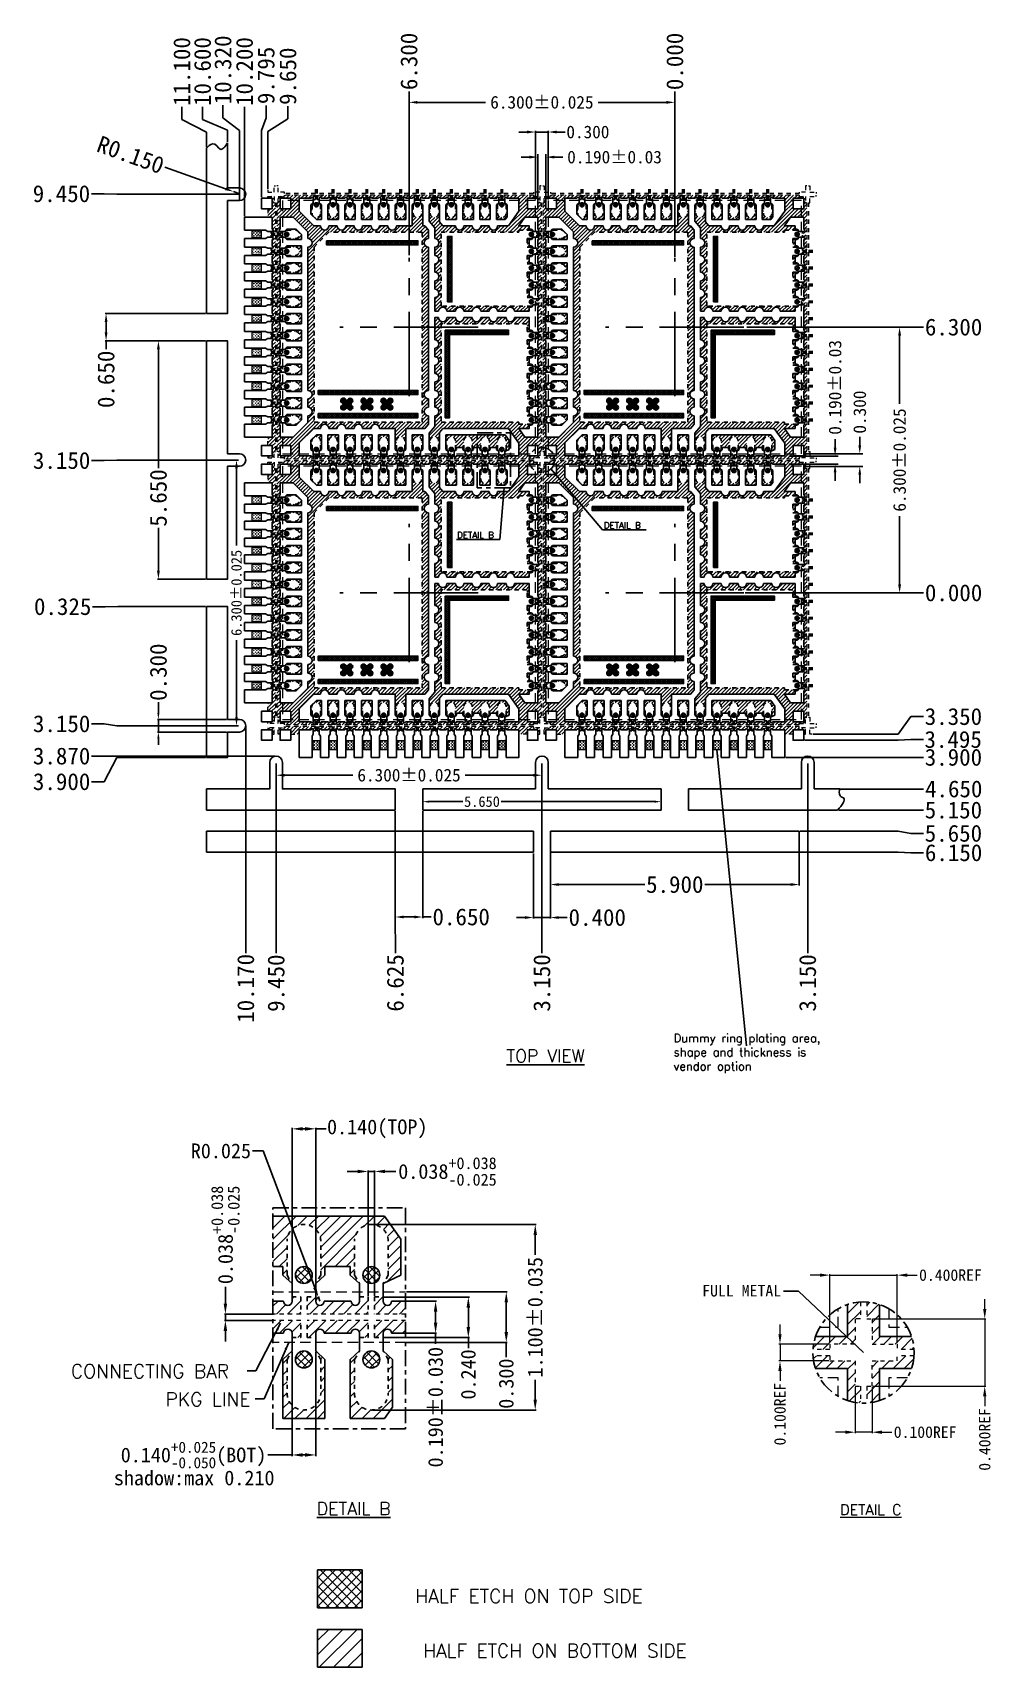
# Model space of a CAD drawing. Header units: inches. Extents: x 218.1 to 240.9, y 201.5 to 240.2.
import ezdxf
from ezdxf.enums import TextEntityAlignment as Align

# ---------------------------------------------------------------- set-up
doc = ezdxf.new("R2010")
doc.units = ezdxf.units.IN
doc.header["$MEASUREMENT"] = 0
doc.linetypes.add('CENTER', pattern=[2, 1.25, -0.25, 0.25, -0.25])
doc.linetypes.add('HIDDEN', pattern=[0.375, 0.25, -0.125])
for name, color, linetype in [('1D（虚线、T-shape等)', 4, 'Continuous'), ('1（实线、SECTION图示等）', 7, 'Continuous'), ('CEN(中心线)', 1, 'CENTER'), ('DIM(尺寸标注）', 4, 'Continuous'), ('Half etch on bottom side（背面半蚀刻、实线）', 4, 'Continuous'), ('Half etch on top side（正面半蚀刻、实线）', 6, 'Continuous'), ('LFBOT（框架底面线、虚线）', 4, 'HIDDEN'), ('LFTOP（框架正面线、实线）', 7, 'Continuous'), ('PKG LINE（虚线）', 2, 'HIDDEN'), ('PLATING（电镀）', 3, 'Continuous')]:
    doc.layers.add(name, color=color, linetype=linetype)
doc.styles.add('SIMPLEX', font='SIMPLEX')
doc.styles.get("Standard").update_dxf_attribs({"font": 'SimSun.ttf'})
doc.styles.add('宋体', font='SimSun.ttf')
doc.dimstyles.new('0D$0', dxfattribs={"dimscale": 0.078, "dimtxt": 1.15, "dimasz": 1.15, "dimexe": 0.3, "dimexo": 0.3, "dimgap": 0.3, "dimtad": 0, "dimdec": 3, "dimzin": 1, "dimdsep": 46, "dimtxsty": 'SIMPLEX', "dimcen": 0.1, "dimclrd": 256, "dimclre": 256, "dimclrt": 256, "dimadec": 0, "dimazin": 0, "dimtfac": 1, "dimtdec": 3, "dimtofl": 0, "dimtmove": 0, "dimatfit": 3, "dimfxl": 1, "dimlwd": -1, "dimlwe": -1, "dimarcsym": 2})
doc.dimstyles.new('ISO-25', dxfattribs={"dimtxt": 0.2, "dimasz": 0.15, "dimexe": 0.025, "dimexo": 0.025, "dimgap": 0.025, "dimtad": 0, "dimdec": 3, "dimzin": 1, "dimdsep": 46, "dimtxsty": '宋体', "dimcen": 0.15, "dimadec": 0, "dimazin": 0, "dimtfac": 1, "dimtdec": 3, "dimtmove": 0, "dimatfit": 3, "dimfxl": 1, "dimarcsym": 0})
doc.dimstyles.get("Standard").update_dxf_attribs({"dimtxt": 0.18, "dimasz": 0.18, "dimexe": 0.18, "dimexo": 0.0625, "dimgap": 0.09, "dimtad": 0, "dimtih": 1, "dimtoh": 1, "dimdec": 4, "dimzin": 0, "dimdsep": 46, "dimtxsty": 'Standard', "dimcen": 0.09, "dimadec": 0, "dimazin": 0, "dimtfac": 1, "dimtdec": 4, "dimtofl": 0, "dimtmove": 0, "dimatfit": 3, "dimfxl": 1, "dimtolj": 1, "dimtzin": 0, "dimarcsym": 0})
doc.dimstyles.new('Standard$0', dxfattribs={"dimtxt": 0.08, "dimasz": 0.08, "dimexe": 0.0266, "dimexo": 0.0266, "dimgap": 0.0266, "dimtad": 0, "dimdec": 3, "dimzin": 1, "dimdsep": 46, "dimtxsty": 'Standard', "dimcen": 0, "dimclrd": 256, "dimclre": 256, "dimclrt": 256, "dimadec": 0, "dimazin": 1, "dimtm": 1.25, "dimtfac": 1, "dimtdec": 3, "dimtmove": 0, "dimatfit": 0, "dimfxl": 1, "dimtolj": 1, "dimtzin": 0, "dimlwd": -1, "dimlwe": -1, "dimarcsym": 0})
pattern_1 = [(45, (-39.3753, 2.38058), (-0.044194174, 0.044194174), [])]
pattern_2 = [(45, (-45.6753, 2.38058), (-0.044194174, 0.044194174), [])]
pattern_3 = [(45, (-45.6753, -3.91942), (-0.044194174, 0.044194174), [])]
pattern_4 = [(45, (-39.3753, -3.91942), (-0.044194174, 0.044194174), [])]

msp = doc.modelspace()

# ---------------------------------------------------------------- texts
at = {"layer": 'DIM(尺寸标注）', "style": 'SIMPLEX'}
for p in [(228.1937, 228.2525, 0.2402), (231.6727, 228.4839, 0.2402)]:
    msp.add_text('DETAIL B', height=0.15, dxfattribs=at).set_placement(p)
for s, p in [('HALF ETCH ON TOP SIDE', (232.5911, 203.1692, 0.2566)), ('HALF ETCH ON BOTTOM SIDE', (233.6393, 201.8748, 0.2566))]:
    msp.add_text(s, height=0.324, dxfattribs=at).set_placement(p, align=Align.MIDDLE_RIGHT)
at = {"layer": 'DIM(尺寸标注）', "attachment_point": 5}
for s, insert, char_height, style in [('\\pxql;Dummy ring plating area, \\Pshape and th{\\C1;i}ckness is \\Pvendor option', (235.1353, 216.0326, 0.1333), 0.2, 'SIMPLEX'), ('\\A1;{\\LTOP VIEW}', (230.2903, 215.9763, 0.2402), 0.3, 'SIMPLEX'), ('CONNECTING BAR', (220.9149, 208.5028, 0.3779), 0.324, 'SIMPLEX'), ('PKG LINE', (222.2897, 207.8362, 0.1719), 0.324, 'SIMPLEX'), ('shadow:max 0.210', (221.9616, 205.969, 0.6358), 0.35, '宋体')]:
    msp.add_mtext(s, dxfattribs=dict(at, insert=insert, char_height=char_height, style=style))
at = {"layer": 'DIM(尺寸标注）', "lineweight": 5, "insert": (234.9403, 210.4097, -0.1408), "char_height": 0.2754, "attachment_point": 5, "style": '宋体'}
msp.add_mtext('FULL METAL ', dxfattribs=at)
at = {"layer": 'DIM(尺寸标注）', "lineweight": 0, "insert": (238.7306, 205.0935, 0.3343), "char_height": 0.25, "width": 2.828494, "attachment_point": 9, "style": 'SIMPLEX', "bg_fill": 2}
msp.add_mtext('{\\LDETAIL C}', dxfattribs=at)
at = {"layer": 'DIM(尺寸标注）', "insert": (226.6164, 205.0935, 0.583), "char_height": 0.3, "width": 4.65867, "attachment_point": 9, "style": 'SIMPLEX'}
msp.add_mtext('{\\LDETAIL B}', dxfattribs=at)

# ---------------------------------------------------------------- blocks, each defined once
blk = doc.blocks.new('*D9')
at = {"layer": 'Defpoints', "color": 0, "transparency": 16777216}
for p in [(226.973, 210.161), (226.973, 209.401), (227.685, 209.401)]:
    blk.add_point(p, dxfattribs=at)
at = {"layer": 'DIM(尺寸标注）', "color": 0, "lineweight": -2, "transparency": 16777216}
for p, q in [((226.998, 210.161), (227.71, 210.161)), ((227.685, 209.911), (227.685, 209.651)), ((226.998, 209.401), (227.71, 209.401)), ((227.685, 209.401), (227.685, 209.151))]:
    blk.add_line(p, q, dxfattribs=at)
at = {"layer": 'DIM(尺寸标注）', "color": 0, "transparency": 16777216}
for points in [[(227.726, 209.911), (227.643, 209.911), (227.685, 210.161)], [(227.643, 209.651), (227.726, 209.651), (227.685, 209.401)]]:
    blk.add_solid(points, dxfattribs=at)
at = {"layer": 'DIM(尺寸标注）', "color": 0, "transparency": 16777216, "insert": (227.685, 207.649), "char_height": 0.35, "attachment_point": 5, "rotation": 90, "style": '宋体'}
blk.add_mtext('0.190%%p0.030', dxfattribs=at)
blk = doc.blocks.new('*D10')
at = {"layer": 'Defpoints', "color": 0, "transparency": 16777216}
for p in [(226.973, 210.381), (226.973, 209.181), (229.36, 209.181)]:
    blk.add_point(p, dxfattribs=at)
at = {"layer": 'DIM(尺寸标注）', "color": 0, "lineweight": -2, "transparency": 16777216}
for p, q in [((226.998, 210.381), (229.385, 210.381)), ((229.36, 210.131), (229.36, 209.431)), ((226.998, 209.181), (229.385, 209.181)), ((229.36, 209.181), (229.36, 208.833))]:
    blk.add_line(p, q, dxfattribs=at)
at = {"layer": 'DIM(尺寸标注）', "color": 0, "transparency": 16777216}
for points in [[(229.402, 210.131), (229.319, 210.131), (229.36, 210.381)], [(229.319, 209.431), (229.402, 209.431), (229.36, 209.181)]]:
    blk.add_solid(points, dxfattribs=at)
at = {"layer": 'DIM(尺寸标注）', "color": 0, "transparency": 16777216, "insert": (229.36, 208.207), "char_height": 0.35, "attachment_point": 5, "rotation": 90, "style": '宋体'}
blk.add_mtext('0.300', dxfattribs=at)
blk = doc.blocks.new('*D11')
at = {"layer": 'Defpoints', "color": 0, "transparency": 16777216}
for p in [(226.163, 211.981), (226.163, 207.581), (230.047, 207.581)]:
    blk.add_point(p, dxfattribs=at)
at = {"layer": 'DIM(尺寸标注）', "color": 0, "lineweight": -2, "transparency": 16777216}
for p, q in [((226.188, 211.981), (230.072, 211.981)), ((230.047, 211.731), (230.047, 211.264)), ((230.047, 207.831), (230.047, 208.299)), ((226.188, 207.581), (230.072, 207.581))]:
    blk.add_line(p, q, dxfattribs=at)
at = {"layer": 'DIM(尺寸标注）', "color": 0, "transparency": 16777216}
for points in [[(230.088, 211.731), (230.005, 211.731), (230.047, 211.981)], [(230.005, 207.831), (230.088, 207.831), (230.047, 207.581)]]:
    blk.add_solid(points, dxfattribs=at)
at = {"layer": 'DIM(尺寸标注）', "color": 0, "transparency": 16777216, "insert": (230.047, 209.781), "char_height": 0.35, "attachment_point": 5, "rotation": 90, "style": '宋体'}
blk.add_mtext('1.100%%p0.035', dxfattribs=at)
blk = doc.blocks.new('*D12')
at = {"layer": 'Defpoints', "color": 0, "transparency": 16777216}
for p in [(233.357, 238.843), (233.355, 234.895), (233.355, 234.895)]:
    blk.add_point(p, dxfattribs=at)
at = {"layer": 'DIM(尺寸标注）', "color": 0, "lineweight": -2, "transparency": 16777216}
for p, q in [((233.357, 238.543), (233.357, 238.843)), ((233.355, 238.243), (233.357, 238.543)), ((233.355, 234.92), (233.355, 238.243))]:
    blk.add_line(p, q, dxfattribs=at)
at = {"layer": 'DIM(尺寸标注）', "color": 0, "transparency": 16777216, "insert": (233.357, 239.555), "char_height": 0.4, "attachment_point": 5, "rotation": 90, "style": '宋体'}
blk.add_mtext('0.000', dxfattribs=at)
blk = doc.blocks.new('*D13')
at = {"layer": 'Defpoints', "color": 0, "transparency": 16777216}
for p in [(234.995, 226.955), (234.995, 226.955), (239.252, 226.955)]:
    blk.add_point(p, dxfattribs=at)
at = {"layer": 'DIM(尺寸标注）', "color": 0, "lineweight": -2, "transparency": 16777216}
blk.add_line((235.02, 226.955), (239.252, 226.955), dxfattribs=at)
at = {"layer": 'DIM(尺寸标注）', "color": 0, "transparency": 16777216, "insert": (239.964, 226.955), "char_height": 0.4, "attachment_point": 5, "style": '宋体'}
blk.add_mtext('0.000 ', dxfattribs=at)
blk = doc.blocks.new('*D14')
at = {"layer": 'Defpoints', "color": 0, "transparency": 16777216}
for p in [(233.355, 226.955), (236.41, 223.46), (239.248, 223.478)]:
    blk.add_point(p, dxfattribs=at)
at = {"layer": 'DIM(尺寸标注）', "color": 0, "lineweight": -2, "transparency": 16777216}
for p, q in [((236.435, 223.46), (238.648, 223.46)), ((238.648, 223.46), (238.948, 223.478)), ((238.948, 223.478), (239.248, 223.478))]:
    blk.add_line(p, q, dxfattribs=at)
at = {"layer": 'DIM(尺寸标注）', "color": 0, "transparency": 16777216, "insert": (239.954, 223.478), "char_height": 0.4, "attachment_point": 5, "style": '宋体'}
blk.add_mtext('3.495', dxfattribs=at)
blk = doc.blocks.new('*D15')
at = {"layer": 'Defpoints', "color": 0, "transparency": 16777216}
for p in [(233.355, 226.955), (239.252, 224.021), (236.6, 223.605)]:
    blk.add_point(p, dxfattribs=at)
at = {"layer": 'DIM(尺寸标注）', "color": 0, "lineweight": -2, "transparency": 16777216}
for p, q in [((238.652, 223.605), (238.952, 224.021)), ((238.952, 224.021), (239.252, 224.021)), ((236.625, 223.605), (238.652, 223.605))]:
    blk.add_line(p, q, dxfattribs=at)
at = {"layer": 'DIM(尺寸标注）', "color": 0, "transparency": 16777216, "insert": (239.96, 224.021), "char_height": 0.4, "attachment_point": 5, "style": '宋体'}
blk.add_mtext('3.350', dxfattribs=at)
blk = doc.blocks.new('*D16')
at = {"layer": 'Defpoints', "color": 0, "transparency": 16777216}
for p in [(233.355, 226.955), (235.96, 223.055), (239.252, 223.055)]:
    blk.add_point(p, dxfattribs=at)
at = {"layer": 'DIM(尺寸标注）', "color": 0, "lineweight": -2, "transparency": 16777216}
blk.add_line((235.985, 223.055), (239.252, 223.055), dxfattribs=at)
at = {"layer": 'DIM(尺寸标注）', "color": 0, "transparency": 16777216, "insert": (239.96, 223.055), "char_height": 0.4, "attachment_point": 5, "style": '宋体'}
blk.add_mtext('3.900', dxfattribs=at)
blk = doc.blocks.new('*D17')
at = {"layer": 'Defpoints', "color": 0, "transparency": 16777216}
for p in [(233.355, 226.955), (237.26, 222.305), (239.252, 222.305)]:
    blk.add_point(p, dxfattribs=at)
at = {"layer": 'DIM(尺寸标注）', "color": 0, "lineweight": -2, "transparency": 16777216}
blk.add_line((237.285, 222.305), (239.252, 222.305), dxfattribs=at)
at = {"layer": 'DIM(尺寸标注）', "color": 0, "transparency": 16777216, "insert": (239.967, 222.305), "char_height": 0.4, "attachment_point": 5, "style": '宋体'}
blk.add_mtext('4.650', dxfattribs=at)
blk = doc.blocks.new('*D18')
at = {"layer": 'Defpoints', "color": 0, "transparency": 16777216}
for p in [(224.185, 238.491), (223.705, 236.5), (233.355, 226.955)]:
    blk.add_point(p, dxfattribs=at)
at = {"layer": 'DIM(尺寸标注）', "color": 0, "lineweight": -2, "transparency": 16777216}
for p, q in [((224.185, 238.191), (224.185, 238.491)), ((223.705, 237.891), (224.185, 238.191)), ((223.705, 236.525), (223.705, 237.891))]:
    blk.add_line(p, q, dxfattribs=at)
at = {"layer": 'DIM(尺寸标注）', "color": 0, "transparency": 16777216, "insert": (224.185, 239.204), "char_height": 0.4, "attachment_point": 5, "rotation": 90, "style": '宋体'}
blk.add_mtext('9.650', dxfattribs=at)
blk = doc.blocks.new('*D19')
at = {"layer": 'Defpoints', "color": 0, "transparency": 16777216}
for p in [(223.668, 238.514), (223.56, 236.31), (233.355, 226.955)]:
    blk.add_point(p, dxfattribs=at)
at = {"layer": 'DIM(尺寸标注）', "color": 0, "lineweight": -2, "transparency": 16777216}
for p, q in [((223.668, 238.214), (223.668, 238.514)), ((223.56, 237.914), (223.668, 238.214)), ((223.56, 236.335), (223.56, 237.914))]:
    blk.add_line(p, q, dxfattribs=at)
at = {"layer": 'DIM(尺寸标注）', "color": 0, "transparency": 16777216, "insert": (223.668, 239.224), "char_height": 0.4, "attachment_point": 5, "rotation": 90, "style": '宋体'}
blk.add_mtext('9.795', dxfattribs=at)
blk = doc.blocks.new('*D20')
at = {"layer": 'Defpoints', "color": 0, "transparency": 16777216}
for p in [(223.156, 238.479), (223.155, 235.86), (233.355, 226.955)]:
    blk.add_point(p, dxfattribs=at)
at = {"layer": 'DIM(尺寸标注）', "color": 0, "lineweight": -2, "transparency": 16777216}
for p, q in [((223.156, 238.179), (223.156, 238.479)), ((223.155, 237.879), (223.156, 238.179)), ((223.155, 235.885), (223.155, 237.879))]:
    blk.add_line(p, q, dxfattribs=at)
at = {"layer": 'DIM(尺寸标注）', "color": 0, "transparency": 16777216, "insert": (223.156, 239.315), "char_height": 0.4, "attachment_point": 5, "rotation": 90, "style": '宋体'}
blk.add_mtext('10.200', dxfattribs=at)
blk = doc.blocks.new('*D21')
at = {"layer": 'Defpoints', "color": 0, "transparency": 16777216}
for p in [(222.645, 238.519), (223.036, 236.255), (233.355, 226.955)]:
    blk.add_point(p, dxfattribs=at)
at = {"layer": 'DIM(尺寸标注）', "color": 0, "lineweight": -2, "transparency": 16777216}
for p, q in [((222.645, 238.219), (222.645, 238.519)), ((223.036, 237.919), (222.645, 238.219)), ((223.036, 236.28), (223.036, 237.919))]:
    blk.add_line(p, q, dxfattribs=at)
at = {"layer": 'DIM(尺寸标注）', "color": 0, "transparency": 16777216, "insert": (222.645, 239.355), "char_height": 0.4, "attachment_point": 5, "rotation": 90, "style": '宋体'}
blk.add_mtext('10.320', dxfattribs=at)
blk = doc.blocks.new('*D22')
at = {"layer": 'Defpoints', "color": 0, "transparency": 16777216}
for p in [(222.161, 238.479), (222.755, 237.624), (233.355, 226.955)]:
    blk.add_point(p, dxfattribs=at)
at = {"layer": 'DIM(尺寸标注）', "color": 0, "lineweight": -2, "transparency": 16777216}
for p, q in [((222.161, 238.179), (222.161, 238.479)), ((222.755, 237.924), (222.161, 238.179)), ((222.755, 237.649), (222.755, 237.924))]:
    blk.add_line(p, q, dxfattribs=at)
at = {"layer": 'DIM(尺寸标注）', "color": 0, "transparency": 16777216, "insert": (222.161, 239.315), "char_height": 0.4, "attachment_point": 5, "rotation": 90, "style": '宋体'}
blk.add_mtext('10.600', dxfattribs=at)
blk = doc.blocks.new('*D23')
at = {"layer": 'Defpoints', "color": 0, "transparency": 16777216}
for p in [(221.671, 238.479), (222.255, 237.496), (233.355, 226.955)]:
    blk.add_point(p, dxfattribs=at)
at = {"layer": 'DIM(尺寸标注）', "color": 0, "lineweight": -2, "transparency": 16777216}
for p, q in [((221.671, 238.179), (221.671, 238.479)), ((222.255, 237.879), (221.671, 238.179)), ((222.255, 237.521), (222.255, 237.879))]:
    blk.add_line(p, q, dxfattribs=at)
at = {"layer": 'DIM(尺寸标注）', "color": 0, "transparency": 16777216, "insert": (221.671, 239.315), "char_height": 0.4, "attachment_point": 5, "rotation": 90, "style": '宋体'}
blk.add_mtext('11.100', dxfattribs=at)
blk = doc.blocks.new('*D24')
at = {"layer": 'Defpoints', "color": 0, "transparency": 16777216}
for p in [(230.355, 237.881), (230.055, 236.255), (230.355, 236.255)]:
    blk.add_point(p, dxfattribs=at)
at = {"layer": 'DIM(尺寸标注）', "color": 0, "lineweight": -2, "transparency": 16777216}
for p, q in [((229.855, 237.881), (229.655, 237.881)), ((230.055, 236.28), (230.055, 237.906)), ((230.055, 237.881), (230.355, 237.881)), ((230.355, 236.28), (230.355, 237.906)), ((230.555, 237.881), (230.755, 237.881))]:
    blk.add_line(p, q, dxfattribs=at)
at = {"layer": 'DIM(尺寸标注）', "color": 0, "transparency": 16777216}
for points in [[(229.855, 237.848), (229.855, 237.915), (230.055, 237.881)], [(230.555, 237.915), (230.555, 237.848), (230.355, 237.881)]]:
    blk.add_solid(points, dxfattribs=at)
at = {"layer": 'DIM(尺寸标注）', "color": 0, "transparency": 16777216, "insert": (231.295, 237.881), "char_height": 0.3, "attachment_point": 5, "style": '宋体'}
blk.add_mtext('0.300', dxfattribs=at)
blk = doc.blocks.new('*D25')
at = {"layer": 'Defpoints', "color": 0, "transparency": 16777216}
for p in [(230.3, 237.286), (230.11, 236.05), (230.3, 236.05)]:
    blk.add_point(p, dxfattribs=at)
at = {"layer": 'DIM(尺寸标注）', "transparency": 16777216}
for p, q in [((229.91, 237.286), (229.71, 237.286)), ((230.11, 236.12), (230.11, 237.356)), ((230.3, 236.12), (230.3, 237.356)), ((230.5, 237.286), (230.7, 237.286))]:
    blk.add_line(p, q, dxfattribs=at)
for points in [[(229.91, 237.253), (229.91, 237.32), (230.11, 237.286)], [(230.5, 237.32), (230.5, 237.253), (230.3, 237.286)]]:
    blk.add_solid(points, dxfattribs=at)
at = {"layer": 'DIM(尺寸标注）', "transparency": 16777216, "insert": (231.927, 237.286), "char_height": 0.3, "attachment_point": 5, "style": '宋体'}
blk.add_mtext('0.190%%p0.03', dxfattribs=at)
blk = doc.blocks.new('*D26')
at = {"layer": 'Defpoints', "color": 0, "transparency": 16777216}
for p in [(227.055, 238.585), (233.355, 237.959), (227.055, 234.895)]:
    blk.add_point(p, dxfattribs=at)
at = {"layer": 'DIM(尺寸标注）', "transparency": 16777216}
for p, q in [((227.055, 234.965), (227.055, 238.655)), ((227.255, 238.585), (228.871, 238.585)), ((233.155, 238.585), (231.539, 238.585)), ((233.355, 238.029), (233.355, 238.655))]:
    blk.add_line(p, q, dxfattribs=at)
for points in [[(227.255, 238.618), (227.255, 238.551), (227.055, 238.585)], [(233.155, 238.551), (233.155, 238.618), (233.355, 238.585)]]:
    blk.add_solid(points, dxfattribs=at)
at = {"layer": 'DIM(尺寸标注）', "transparency": 16777216, "insert": (230.205, 238.585), "char_height": 0.3, "attachment_point": 5, "style": '宋体'}
blk.add_mtext('6.300%%p0.025', dxfattribs=at)
blk = doc.blocks.new('*D27')
at = {"layer": 'Defpoints', "color": 0, "transparency": 16777216}
for p in [(236.355, 230.255), (237.74, 230.255), (236.355, 229.955)]:
    blk.add_point(p, dxfattribs=at)
at = {"layer": 'DIM(尺寸标注）', "transparency": 16777216}
for p, q in [((237.74, 230.455), (237.74, 230.655)), ((236.425, 230.255), (237.81, 230.255)), ((236.425, 229.955), (237.81, 229.955)), ((237.74, 229.755), (237.74, 229.555))]:
    blk.add_line(p, q, dxfattribs=at)
for points in [[(237.707, 230.455), (237.773, 230.455), (237.74, 230.255)], [(237.773, 229.755), (237.707, 229.755), (237.74, 229.955)]]:
    blk.add_solid(points, dxfattribs=at)
at = {"layer": 'DIM(尺寸标注）', "transparency": 16777216, "insert": (237.74, 231.241), "char_height": 0.3, "attachment_point": 5, "rotation": 90, "style": '宋体'}
blk.add_mtext('0.300', dxfattribs=at)
blk = doc.blocks.new('*D28')
at = {"layer": 'Defpoints', "color": 0, "transparency": 16777216}
for p in [(235.99, 230.2), (235.99, 230.01), (237.155, 230.2)]:
    blk.add_point(p, dxfattribs=at)
at = {"layer": 'DIM(尺寸标注）', "transparency": 16777216}
for p, q in [((237.155, 230.4), (237.155, 230.6)), ((236.06, 230.2), (237.225, 230.2)), ((236.06, 230.01), (237.225, 230.01)), ((237.155, 229.81), (237.155, 229.61))]:
    blk.add_line(p, q, dxfattribs=at)
for points in [[(237.122, 230.4), (237.188, 230.4), (237.155, 230.2)], [(237.188, 229.81), (237.122, 229.81), (237.155, 230.01)]]:
    blk.add_solid(points, dxfattribs=at)
at = {"layer": 'DIM(尺寸标注）', "transparency": 16777216, "insert": (237.155, 231.827), "char_height": 0.3, "attachment_point": 5, "rotation": 90, "style": '宋体'}
blk.add_mtext('0.190%%p0.03', dxfattribs=at)
blk = doc.blocks.new('*D29')
at = {"layer": 'Defpoints', "color": 0, "transparency": 16777216}
for p in [(234.995, 233.255), (238.22, 226.955), (238.684, 226.955)]:
    blk.add_point(p, dxfattribs=at)
at = {"layer": 'DIM(尺寸标注）', "transparency": 16777216}
for p, q in [((235.065, 233.255), (238.754, 233.255)), ((238.684, 233.055), (238.684, 231.439)), ((238.684, 227.155), (238.684, 228.772)), ((238.29, 226.955), (238.754, 226.955))]:
    blk.add_line(p, q, dxfattribs=at)
for points in [[(238.718, 233.055), (238.651, 233.055), (238.684, 233.255)], [(238.651, 227.155), (238.718, 227.155), (238.684, 226.955)]]:
    blk.add_solid(points, dxfattribs=at)
at = {"layer": 'DIM(尺寸标注）', "transparency": 16777216, "insert": (238.684, 230.105), "char_height": 0.3, "attachment_point": 5, "rotation": 90, "style": '宋体'}
blk.add_mtext('6.300%%p0.025', dxfattribs=at)
blk = doc.blocks.new('*D30')
at = {"layer": 'Defpoints', "color": 0, "transparency": 16777216}
for p in [(222.255, 233.58), (219.874, 232.93), (222.255, 232.93)]:
    blk.add_point(p, dxfattribs=at)
at = {"layer": 'DIM(尺寸标注）', "color": 0, "lineweight": -2, "transparency": 16777216}
for p, q in [((222.23, 233.58), (219.849, 233.58)), ((219.874, 233.38), (219.874, 233.13)), ((222.23, 232.93), (219.849, 232.93)), ((219.874, 232.93), (219.874, 232.73))]:
    blk.add_line(p, q, dxfattribs=at)
at = {"layer": 'DIM(尺寸标注）', "color": 0, "transparency": 16777216}
for points in [[(219.907, 233.38), (219.841, 233.38), (219.874, 233.58)], [(219.841, 233.13), (219.907, 233.13), (219.874, 232.93)]]:
    blk.add_solid(points, dxfattribs=at)
at = {"layer": 'DIM(尺寸标注）', "color": 0, "transparency": 16777216, "insert": (219.874, 232.018), "char_height": 0.4, "attachment_point": 5, "rotation": 90, "style": '宋体'}
blk.add_mtext('0.650', dxfattribs=at)
blk = doc.blocks.new('*D31')
at = {"layer": 'Defpoints', "color": 0, "transparency": 16777216}
for p in [(222.894, 236.468), (223.036, 236.417)]:
    blk.add_point(p, dxfattribs=at)
at = {"layer": 'DIM(尺寸标注）', "color": 0, "lineweight": -2, "transparency": 16777216}
for p, q in [((221.265, 237.05), (222.706, 236.535)), ((223.036, 236.417), (222.894, 236.468))]:
    blk.add_line(p, q, dxfattribs=at)
at = {"layer": 'DIM(尺寸标注）', "color": 0, "transparency": 16777216}
blk.add_solid([(222.695, 236.503), (222.717, 236.566), (222.894, 236.468)], dxfattribs=at)
at = {"layer": 'DIM(尺寸标注）', "color": 0, "transparency": 16777216, "insert": (220.455, 237.34), "char_height": 0.4, "attachment_point": 5, "rotation": 340.3242, "style": '宋体'}
blk.add_mtext('R0.150', dxfattribs=at)
blk = doc.blocks.new('*D32')
at = {"layer": 'Defpoints', "color": 0, "transparency": 16777216}
for p in [(223.035, 230.105), (222.965, 223.805), (222.965, 223.805)]:
    blk.add_point(p, dxfattribs=at)
at = {"layer": 'DIM(尺寸标注）', "transparency": 16777216}
for p, q in [((222.965, 230.105), (222.895, 230.105)), ((222.965, 229.905), (222.965, 228.078)), ((222.965, 224.005), (222.965, 225.832)), ((222.895, 223.805), (222.895, 223.805))]:
    blk.add_line(p, q, dxfattribs=at)
for points in [[(222.998, 229.905), (222.932, 229.905), (222.965, 230.105)], [(222.932, 224.005), (222.998, 224.005), (222.965, 223.805)]]:
    blk.add_solid(points, dxfattribs=at)
at = {"layer": 'DIM(尺寸标注）', "transparency": 16777216, "insert": (222.965, 226.955), "char_height": 0.25, "attachment_point": 5, "rotation": 90, "style": '宋体'}
blk.add_mtext('6.300%%p0.025', dxfattribs=at)
blk = doc.blocks.new('*D33')
at = {"layer": 'Defpoints', "color": 0, "transparency": 16777216}
for p in [(233.355, 226.955), (237.215, 221.805), (239.252, 221.805)]:
    blk.add_point(p, dxfattribs=at)
at = {"layer": 'DIM(尺寸标注）', "color": 0, "lineweight": -2, "transparency": 16777216}
blk.add_line((237.24, 221.805), (239.252, 221.805), dxfattribs=at)
at = {"layer": 'DIM(尺寸标注）', "color": 0, "transparency": 16777216, "insert": (239.96, 221.805), "char_height": 0.4, "attachment_point": 5, "style": '宋体'}
blk.add_mtext('5.150', dxfattribs=at)
blk = doc.blocks.new('*D34')
at = {"layer": 'Defpoints', "color": 0, "transparency": 16777216}
for p in [(233.355, 226.955), (236.305, 221.305), (239.252, 221.253)]:
    blk.add_point(p, dxfattribs=at)
at = {"layer": 'DIM(尺寸标注）', "color": 0, "lineweight": -2, "transparency": 16777216}
for p, q in [((236.33, 221.305), (238.652, 221.305)), ((238.652, 221.305), (238.952, 221.253)), ((238.952, 221.253), (239.252, 221.253))]:
    blk.add_line(p, q, dxfattribs=at)
at = {"layer": 'DIM(尺寸标注）', "color": 0, "transparency": 16777216, "insert": (239.96, 221.253), "char_height": 0.4, "attachment_point": 5, "style": '宋体'}
blk.add_mtext('5.650', dxfattribs=at)
blk = doc.blocks.new('*D35')
at = {"layer": 'Defpoints', "color": 0, "transparency": 16777216}
for p in [(233.355, 226.955), (236.305, 220.805), (239.252, 220.793)]:
    blk.add_point(p, dxfattribs=at)
at = {"layer": 'DIM(尺寸标注）', "color": 0, "lineweight": -2, "transparency": 16777216}
for p, q in [((236.33, 220.805), (238.652, 220.805)), ((238.652, 220.805), (238.952, 220.793)), ((238.952, 220.793), (239.252, 220.793))]:
    blk.add_line(p, q, dxfattribs=at)
at = {"layer": 'DIM(尺寸标注）', "color": 0, "transparency": 16777216, "insert": (239.964, 220.793), "char_height": 0.4, "attachment_point": 5, "style": '宋体'}
blk.add_mtext('6.150', dxfattribs=at)
blk = doc.blocks.new('*D36')
at = {"layer": 'Defpoints', "color": 0, "transparency": 16777216}
for p in [(223.905, 222.935), (230.205, 222.935), (230.205, 222.632)]:
    blk.add_point(p, dxfattribs=at)
at = {"layer": 'DIM(尺寸标注）', "transparency": 16777216}
for p, q in [((223.905, 222.865), (223.905, 222.562)), ((230.205, 222.865), (230.205, 222.562)), ((224.105, 222.632), (225.721, 222.632)), ((230.005, 222.632), (228.389, 222.632))]:
    blk.add_line(p, q, dxfattribs=at)
for points in [[(224.105, 222.665), (224.105, 222.598), (223.905, 222.632)], [(230.005, 222.598), (230.005, 222.665), (230.205, 222.632)]]:
    blk.add_solid(points, dxfattribs=at)
at = {"layer": 'DIM(尺寸标注）', "transparency": 16777216, "insert": (227.055, 222.632), "char_height": 0.3, "attachment_point": 5, "style": '宋体'}
blk.add_mtext('6.300%%p0.025', dxfattribs=at)
blk = doc.blocks.new('*D37')
at = {"layer": 'Defpoints', "color": 0, "transparency": 16777216}
for p in [(226.73, 221.805), (227.38, 221.805), (227.38, 219.271)]:
    blk.add_point(p, dxfattribs=at)
at = {"layer": 'DIM(尺寸标注）', "color": 0, "lineweight": -2, "transparency": 16777216}
for p, q in [((226.73, 221.78), (226.73, 219.246)), ((227.38, 221.78), (227.38, 219.246)), ((226.93, 219.271), (227.18, 219.271)), ((227.38, 219.271), (227.58, 219.271))]:
    blk.add_line(p, q, dxfattribs=at)
at = {"layer": 'DIM(尺寸标注）', "color": 0, "transparency": 16777216}
for points in [[(226.93, 219.304), (226.93, 219.237), (226.73, 219.271)], [(227.18, 219.237), (227.18, 219.304), (227.38, 219.271)]]:
    blk.add_solid(points, dxfattribs=at)
at = {"layer": 'DIM(尺寸标注）', "color": 0, "transparency": 16777216, "insert": (228.292, 219.271), "char_height": 0.4, "attachment_point": 5, "style": '宋体'}
blk.add_mtext('0.650', dxfattribs=at)
blk = doc.blocks.new('*D38')
at = {"layer": 'Defpoints', "color": 0, "transparency": 16777216}
for p in [(230.005, 220.805), (230.405, 220.805), (230.005, 219.258)]:
    blk.add_point(p, dxfattribs=at)
at = {"layer": 'DIM(尺寸标注）', "color": 0, "lineweight": -2, "transparency": 16777216}
for p, q in [((230.005, 220.78), (230.005, 219.233)), ((230.405, 220.78), (230.405, 219.233)), ((229.805, 219.258), (229.605, 219.258)), ((230.405, 219.258), (230.005, 219.258)), ((230.605, 219.258), (230.805, 219.258))]:
    blk.add_line(p, q, dxfattribs=at)
at = {"layer": 'DIM(尺寸标注）', "color": 0, "transparency": 16777216}
for points in [[(229.805, 219.224), (229.805, 219.291), (230.005, 219.258)], [(230.605, 219.291), (230.605, 219.224), (230.405, 219.258)]]:
    blk.add_solid(points, dxfattribs=at)
at = {"layer": 'DIM(尺寸标注）', "color": 0, "transparency": 16777216, "insert": (231.517, 219.258), "char_height": 0.4, "attachment_point": 5, "style": '宋体'}
blk.add_mtext('0.400', dxfattribs=at)
blk = doc.blocks.new('*D39')
at = {"layer": 'Defpoints', "color": 0, "transparency": 16777216}
for p in [(230.405, 221.305), (236.305, 221.305), (236.305, 220.04)]:
    blk.add_point(p, dxfattribs=at)
at = {"layer": 'DIM(尺寸标注）', "color": 0, "lineweight": -2, "transparency": 16777216}
for p, q in [((230.405, 221.28), (230.405, 220.015)), ((236.305, 221.28), (236.305, 220.015)), ((230.605, 220.04), (232.646, 220.04)), ((236.105, 220.04), (234.064, 220.04))]:
    blk.add_line(p, q, dxfattribs=at)
at = {"layer": 'DIM(尺寸标注）', "color": 0, "transparency": 16777216}
for points in [[(230.605, 220.074), (230.605, 220.007), (230.405, 220.04)], [(236.105, 220.007), (236.105, 220.074), (236.305, 220.04)]]:
    blk.add_solid(points, dxfattribs=at)
at = {"layer": 'DIM(尺寸标注）', "color": 0, "transparency": 16777216, "insert": (233.355, 220.04), "char_height": 0.4, "attachment_point": 5, "style": '宋体'}
blk.add_mtext('5.900', dxfattribs=at)
blk = doc.blocks.new('*D40')
at = {"layer": 'Defpoints', "color": 0, "transparency": 16777216}
for p in [(233.355, 226.955), (219.554, 226.628), (222.255, 226.63)]:
    blk.add_point(p, dxfattribs=at)
at = {"layer": 'DIM(尺寸标注）', "color": 0, "lineweight": -2, "transparency": 16777216}
for p, q in [((219.854, 226.628), (219.554, 226.628)), ((220.154, 226.63), (219.854, 226.628)), ((222.23, 226.63), (220.154, 226.63))]:
    blk.add_line(p, q, dxfattribs=at)
at = {"layer": 'DIM(尺寸标注）', "color": 0, "transparency": 16777216, "insert": (218.845, 226.628), "char_height": 0.4, "attachment_point": 5, "style": '宋体'}
blk.add_mtext('0.325', dxfattribs=at)
blk = doc.blocks.new('*D41')
at = {"layer": 'Defpoints', "color": 0, "transparency": 16777216}
for p in [(233.355, 226.955), (219.529, 223.85), (223.035, 223.805)]:
    blk.add_point(p, dxfattribs=at)
at = {"layer": 'DIM(尺寸标注）', "color": 0, "lineweight": -2, "transparency": 16777216}
for p, q in [((219.829, 223.85), (219.529, 223.85)), ((220.129, 223.805), (219.829, 223.85)), ((223.01, 223.805), (220.129, 223.805))]:
    blk.add_line(p, q, dxfattribs=at)
at = {"layer": 'DIM(尺寸标注）', "color": 0, "transparency": 16777216, "insert": (218.82, 223.85), "char_height": 0.4, "attachment_point": 5, "style": '宋体'}
blk.add_mtext('3.150', dxfattribs=at)
blk = doc.blocks.new('*D42')
at = {"layer": 'Defpoints', "color": 0, "transparency": 16777216}
for p in [(219.529, 230.092), (223.035, 230.105), (233.355, 226.955)]:
    blk.add_point(p, dxfattribs=at)
at = {"layer": 'DIM(尺寸标注）', "color": 0, "lineweight": -2, "transparency": 16777216}
for p, q in [((219.829, 230.092), (219.529, 230.092)), ((220.129, 230.105), (219.829, 230.092)), ((223.01, 230.105), (220.129, 230.105))]:
    blk.add_line(p, q, dxfattribs=at)
at = {"layer": 'DIM(尺寸标注）', "color": 0, "transparency": 16777216, "insert": (218.82, 230.092), "char_height": 0.4, "attachment_point": 5, "style": '宋体'}
blk.add_mtext('3.150', dxfattribs=at)
blk = doc.blocks.new('*D43')
at = {"layer": 'Defpoints', "color": 0, "transparency": 16777216}
for p in [(219.529, 236.417), (223.035, 236.405), (233.355, 226.955)]:
    blk.add_point(p, dxfattribs=at)
at = {"layer": 'DIM(尺寸标注）', "color": 0, "lineweight": -2, "transparency": 16777216}
for p, q in [((219.829, 236.417), (219.529, 236.417)), ((220.129, 236.405), (219.829, 236.417)), ((223.01, 236.405), (220.129, 236.405))]:
    blk.add_line(p, q, dxfattribs=at)
at = {"layer": 'DIM(尺寸标注）', "color": 0, "transparency": 16777216, "insert": (218.816, 236.417), "char_height": 0.4, "attachment_point": 5, "style": '宋体'}
blk.add_mtext('9.450', dxfattribs=at)
blk = doc.blocks.new('*D44')
at = {"layer": 'Defpoints', "color": 0, "transparency": 16777216}
for p in [(222.255, 232.93), (221.114, 227.28), (222.255, 227.28)]:
    blk.add_point(p, dxfattribs=at)
at = {"layer": 'DIM(尺寸标注）', "color": 0, "lineweight": -2, "transparency": 16777216}
for p, q in [((222.23, 232.93), (221.089, 232.93)), ((221.114, 232.73), (221.114, 229.914)), ((221.114, 227.48), (221.114, 228.496)), ((222.23, 227.28), (221.089, 227.28))]:
    blk.add_line(p, q, dxfattribs=at)
at = {"layer": 'DIM(尺寸标注）', "color": 0, "transparency": 16777216}
for points in [[(221.148, 232.73), (221.081, 232.73), (221.114, 232.93)], [(221.081, 227.48), (221.148, 227.48), (221.114, 227.28)]]:
    blk.add_solid(points, dxfattribs=at)
at = {"layer": 'DIM(尺寸标注）', "color": 0, "transparency": 16777216, "insert": (221.114, 229.205), "char_height": 0.4, "attachment_point": 5, "rotation": 90, "style": '宋体'}
blk.add_mtext('5.650', dxfattribs=at)
blk = doc.blocks.new('*D45')
at = {"layer": 'Defpoints', "color": 0, "transparency": 16777216}
for p in [(233.355, 226.955), (223.905, 222.935), (223.905, 218.416)]:
    blk.add_point(p, dxfattribs=at)
at = {"layer": 'DIM(尺寸标注）', "color": 0, "lineweight": -2, "transparency": 16777216}
blk.add_line((223.905, 222.91), (223.905, 218.416), dxfattribs=at)
at = {"layer": 'DIM(尺寸标注）', "color": 0, "transparency": 16777216, "insert": (223.905, 217.702), "char_height": 0.4, "attachment_point": 5, "rotation": 90, "style": '宋体'}
blk.add_mtext('9.450', dxfattribs=at)
blk = doc.blocks.new('*D46')
at = {"layer": 'Defpoints', "color": 0, "transparency": 16777216}
for p in [(233.355, 226.955), (230.205, 222.935), (230.205, 218.416)]:
    blk.add_point(p, dxfattribs=at)
at = {"layer": 'DIM(尺寸标注）', "color": 0, "lineweight": -2, "transparency": 16777216}
blk.add_line((230.205, 222.91), (230.205, 218.416), dxfattribs=at)
at = {"layer": 'DIM(尺寸标注）', "color": 0, "transparency": 16777216, "insert": (230.205, 217.707), "char_height": 0.4, "attachment_point": 5, "rotation": 90, "style": '宋体'}
blk.add_mtext('3.150', dxfattribs=at)
blk = doc.blocks.new('*D47')
at = {"layer": 'Defpoints', "color": 0, "transparency": 16777216}
for p in [(233.355, 226.955), (226.73, 221.805), (226.731, 218.416)]:
    blk.add_point(p, dxfattribs=at)
at = {"layer": 'DIM(尺寸标注）', "color": 0, "lineweight": -2, "transparency": 16777216}
for p, q in [((226.73, 221.78), (226.73, 219.016)), ((226.73, 219.016), (226.731, 218.716)), ((226.731, 218.716), (226.731, 218.416))]:
    blk.add_line(p, q, dxfattribs=at)
at = {"layer": 'DIM(尺寸标注）', "color": 0, "transparency": 16777216, "insert": (226.731, 217.707), "char_height": 0.4, "attachment_point": 5, "rotation": 90, "style": '宋体'}
blk.add_mtext('6.625', dxfattribs=at)
blk = doc.blocks.new('*D48')
at = {"layer": 'Defpoints', "color": 0, "transparency": 16777216}
for p in [(233.355, 226.955), (236.505, 222.935), (236.505, 218.416)]:
    blk.add_point(p, dxfattribs=at)
at = {"layer": 'DIM(尺寸标注）', "color": 0, "lineweight": -2, "transparency": 16777216}
blk.add_line((236.505, 222.91), (236.505, 218.416), dxfattribs=at)
at = {"layer": 'DIM(尺寸标注）', "color": 0, "transparency": 16777216, "insert": (236.505, 217.707), "char_height": 0.4, "attachment_point": 5, "rotation": 90, "style": '宋体'}
blk.add_mtext('3.150', dxfattribs=at)
blk = doc.blocks.new('*D49')
at = {"layer": 'Defpoints', "color": 0, "transparency": 16777216}
for p in [(221.114, 223.655), (222.755, 223.955), (222.755, 223.655)]:
    blk.add_point(p, dxfattribs=at)
at = {"layer": 'DIM(尺寸标注）', "color": 0, "lineweight": -2, "transparency": 16777216}
for p, q in [((221.114, 224.105), (221.114, 224.363)), ((222.73, 223.955), (221.089, 223.955)), ((222.73, 223.655), (221.089, 223.655)), ((221.114, 223.955), (221.114, 223.655)), ((221.114, 223.505), (221.114, 223.355))]:
    blk.add_line(p, q, dxfattribs=at)
at = {"layer": 'DIM(尺寸标注）', "color": 0, "transparency": 16777216}
for points in [[(221.089, 224.105), (221.139, 224.105), (221.114, 223.955)], [(221.139, 223.505), (221.089, 223.505), (221.114, 223.655)]]:
    blk.add_solid(points, dxfattribs=at)
at = {"layer": 'DIM(尺寸标注）', "color": 0, "transparency": 16777216, "insert": (221.114, 225.075), "char_height": 0.4, "attachment_point": 5, "rotation": 90, "style": '宋体'}
blk.add_mtext('0.300', dxfattribs=at)
blk = doc.blocks.new('*D50')
at = {"layer": 'Defpoints', "color": 0, "transparency": 16777216}
for p in [(233.355, 226.955), (219.529, 223.085), (223.902, 223.085)]:
    blk.add_point(p, dxfattribs=at)
at = {"layer": 'DIM(尺寸标注）', "color": 0, "lineweight": -2, "transparency": 16777216}
for p, q in [((219.829, 223.085), (219.529, 223.085)), ((220.129, 223.085), (219.829, 223.085)), ((223.877, 223.085), (220.129, 223.085))]:
    blk.add_line(p, q, dxfattribs=at)
at = {"layer": 'DIM(尺寸标注）', "color": 0, "transparency": 16777216, "insert": (218.82, 223.085), "char_height": 0.4, "attachment_point": 5, "style": '宋体'}
blk.add_mtext('3.870', dxfattribs=at)
blk = doc.blocks.new('*D51')
at = {"layer": 'Defpoints', "color": 0, "transparency": 16777216}
for p in [(233.355, 226.955), (223.185, 223.805), (223.185, 218.416)]:
    blk.add_point(p, dxfattribs=at)
at = {"layer": 'DIM(尺寸标注）', "color": 0, "lineweight": -2, "transparency": 16777216}
for p, q in [((223.185, 223.78), (223.185, 219.016)), ((223.185, 219.016), (223.185, 218.716)), ((223.185, 218.716), (223.185, 218.416))]:
    blk.add_line(p, q, dxfattribs=at)
at = {"layer": 'DIM(尺寸标注）', "color": 0, "transparency": 16777216, "insert": (223.185, 217.579), "char_height": 0.4, "attachment_point": 5, "rotation": 90, "style": '宋体'}
blk.add_mtext('10.170', dxfattribs=at)
blk = doc.blocks.new('*D52')
at = {"layer": 'Defpoints', "color": 0, "transparency": 16777216}
for p in [(227.38, 222.055), (233.03, 222.055), (233.03, 222.005)]:
    blk.add_point(p, dxfattribs=at)
at = {"layer": 'DIM(尺寸标注）', "color": 0, "lineweight": -2, "transparency": 16777216}
for p, q in [((227.38, 222.03), (227.38, 221.98)), ((227.53, 222.005), (228.332, 222.005)), ((232.88, 222.005), (229.236, 222.005)), ((233.03, 222.03), (233.03, 221.98))]:
    blk.add_line(p, q, dxfattribs=at)
at = {"layer": 'DIM(尺寸标注）', "color": 0, "transparency": 16777216}
for points in [[(227.53, 222.03), (227.53, 221.98), (227.38, 222.005)], [(232.88, 221.98), (232.88, 222.03), (233.03, 222.005)]]:
    blk.add_solid(points, dxfattribs=at)
at = {"layer": 'DIM(尺寸标注）', "color": 0, "transparency": 16777216, "insert": (228.784, 222.005), "char_height": 0.25, "attachment_point": 5, "style": '宋体'}
blk.add_mtext('5.650', dxfattribs=at)
blk = doc.blocks.new('*D53')
at = {"layer": 'Defpoints', "color": 0, "transparency": 16777216}
for p in [(233.355, 226.955), (222.255, 223.055), (219.529, 222.477)]:
    blk.add_point(p, dxfattribs=at)
at = {"layer": 'DIM(尺寸标注）', "color": 0, "lineweight": -2, "transparency": 16777216}
for p, q in [((220.129, 223.055), (219.829, 222.477)), ((222.23, 223.055), (220.129, 223.055)), ((219.829, 222.477), (219.529, 222.477))]:
    blk.add_line(p, q, dxfattribs=at)
at = {"layer": 'DIM(尺寸标注）', "color": 0, "transparency": 16777216, "insert": (218.82, 222.477), "char_height": 0.4, "attachment_point": 5, "style": '宋体'}
blk.add_mtext('3.900', dxfattribs=at)
blk = doc.blocks.new('*D0')
at = {"layer": 'Defpoints', "color": 0, "transparency": 16777216}
for p in [(237.63, 208.144), (238.03, 208.144), (237.63, 207.056)]:
    blk.add_point(p, dxfattribs=at)
at = {"layer": 'DIM(尺寸标注）', "lineweight": 5, "transparency": 16777216}
for p, q in [((237.63, 208.121), (237.63, 207.033)), ((238.03, 208.121), (238.03, 207.033))]:
    blk.add_line(p, q, dxfattribs=at)
at = {"layer": 'DIM(尺寸标注）', "color": 4, "lineweight": 5, "transparency": 16777216}
for p, q in [((237.396, 207.056), (237.162, 207.056)), ((238.03, 207.056), (237.63, 207.056)), ((238.264, 207.056), (238.498, 207.056))]:
    blk.add_line(p, q, dxfattribs=at)
at = {"layer": 'DIM(尺寸标注）', "color": 4, "transparency": 16777216}
for points in [[(237.396, 207.017), (237.396, 207.095), (237.63, 207.056)], [(238.264, 207.095), (238.264, 207.017), (238.03, 207.056)]]:
    blk.add_solid(points, dxfattribs=at)
at = {"layer": 'DIM(尺寸标注）', "color": 4, "lineweight": 5, "transparency": 16777216, "insert": (239.289, 207.056), "char_height": 0.273, "attachment_point": 5, "style": '宋体'}
blk.add_mtext('0.100REF', dxfattribs=at)
blk = doc.blocks.new('*D1')
at = {"layer": 'Defpoints', "color": 0, "transparency": 16777216}
for p in [(237.03, 209.144), (235.849, 208.744), (237.03, 208.744)]:
    blk.add_point(p, dxfattribs=at)
at = {"layer": 'DIM(尺寸标注）', "color": 4, "lineweight": 5, "transparency": 16777216}
for p, q in [((235.849, 209.378), (235.849, 209.612)), ((235.849, 209.144), (235.849, 208.744)), ((235.849, 208.51), (235.849, 208.276))]:
    blk.add_line(p, q, dxfattribs=at)
at = {"layer": 'DIM(尺寸标注）', "lineweight": 5, "transparency": 16777216}
for p, q in [((237.007, 209.144), (235.825, 209.144)), ((237.007, 208.744), (235.825, 208.744))]:
    blk.add_line(p, q, dxfattribs=at)
at = {"layer": 'DIM(尺寸标注）', "color": 4, "transparency": 16777216}
for points in [[(235.81, 209.378), (235.888, 209.378), (235.849, 209.144)], [(235.888, 208.51), (235.81, 208.51), (235.849, 208.744)]]:
    blk.add_solid(points, dxfattribs=at)
at = {"layer": 'DIM(尺寸标注）', "color": 4, "lineweight": 5, "transparency": 16777216, "insert": (235.849, 207.485), "char_height": 0.273, "attachment_point": 5, "rotation": 90, "style": '宋体'}
blk.add_mtext('0.100REF', dxfattribs=at)
blk = doc.blocks.new('*D2')
at = {"layer": 'Defpoints', "color": 0, "transparency": 16777216}
for p in [(238.03, 209.744), (238.03, 208.144), (240.702, 208.144)]:
    blk.add_point(p, dxfattribs=at)
at = {"layer": 'DIM(尺寸标注）', "color": 4, "lineweight": 5, "transparency": 16777216}
for p, q in [((240.702, 209.978), (240.702, 210.212)), ((240.702, 209.744), (240.702, 208.144)), ((240.702, 207.91), (240.702, 207.676))]:
    blk.add_line(p, q, dxfattribs=at)
at = {"layer": 'DIM(尺寸标注）', "lineweight": 5, "transparency": 16777216}
for p, q in [((238.053, 209.744), (240.726, 209.744)), ((238.053, 208.144), (240.726, 208.144))]:
    blk.add_line(p, q, dxfattribs=at)
at = {"layer": 'DIM(尺寸标注）', "color": 4, "transparency": 16777216}
for points in [[(240.663, 209.978), (240.741, 209.978), (240.702, 209.744)], [(240.741, 207.91), (240.663, 207.91), (240.702, 208.144)]]:
    blk.add_solid(points, dxfattribs=at)
at = {"layer": 'DIM(尺寸标注）', "color": 4, "lineweight": 5, "transparency": 16777216, "insert": (240.702, 206.885), "char_height": 0.273, "attachment_point": 5, "rotation": 90, "style": '宋体'}
blk.add_mtext('0.400REF', dxfattribs=at)
blk = doc.blocks.new('*D3')
at = {"layer": 'Defpoints', "color": 0, "transparency": 16777216}
for p in [(238.63, 210.779), (237.03, 209.144), (238.63, 209.144)]:
    blk.add_point(p, dxfattribs=at)
at = {"layer": 'DIM(尺寸标注）', "color": 4, "lineweight": 5, "transparency": 16777216}
for p, q in [((236.796, 210.779), (236.562, 210.779)), ((237.03, 210.779), (238.63, 210.779)), ((238.864, 210.779), (239.098, 210.779))]:
    blk.add_line(p, q, dxfattribs=at)
at = {"layer": 'DIM(尺寸标注）', "lineweight": 5, "transparency": 16777216}
for p, q in [((237.03, 209.168), (237.03, 210.802)), ((238.63, 209.168), (238.63, 210.802))]:
    blk.add_line(p, q, dxfattribs=at)
at = {"layer": 'DIM(尺寸标注）', "color": 4, "transparency": 16777216}
for points in [[(236.796, 210.74), (236.796, 210.818), (237.03, 210.779)], [(238.864, 210.818), (238.864, 210.74), (238.63, 210.779)]]:
    blk.add_solid(points, dxfattribs=at)
at = {"layer": 'DIM(尺寸标注）', "color": 4, "lineweight": 5, "transparency": 16777216, "insert": (239.889, 210.779), "char_height": 0.273, "attachment_point": 5, "style": '宋体'}
blk.add_mtext('0.400REF', dxfattribs=at)
blk = doc.blocks.new('*D4')
at = {"layer": 'Defpoints', "color": 0, "transparency": 16777216}
for p in [(237.769, 233.255), (239.252, 233.255), (234.995, 226.955)]:
    blk.add_point(p, dxfattribs=at)
at = {"layer": 'DIM(尺寸标注）', "color": 0, "lineweight": -2, "transparency": 16777216}
blk.add_line((237.794, 233.255), (239.252, 233.255), dxfattribs=at)
at = {"layer": 'DIM(尺寸标注）', "color": 0, "transparency": 16777216, "insert": (239.964, 233.255), "char_height": 0.4, "attachment_point": 5, "style": '宋体'}
blk.add_mtext('6.300', dxfattribs=at)
blk = doc.blocks.new('*D5')
at = {"layer": 'Defpoints', "color": 0, "transparency": 16777216}
for p in [(227.055, 238.843), (227.055, 238.117), (233.355, 234.895)]:
    blk.add_point(p, dxfattribs=at)
at = {"layer": 'DIM(尺寸标注）', "color": 0, "lineweight": -2, "transparency": 16777216}
blk.add_line((227.055, 238.142), (227.055, 238.843), dxfattribs=at)
at = {"layer": 'DIM(尺寸标注）', "color": 0, "transparency": 16777216, "insert": (227.055, 239.555), "char_height": 0.4, "attachment_point": 5, "rotation": 90, "style": '宋体'}
blk.add_mtext('6.300', dxfattribs=at)
blk = doc.blocks.new('*D6')
at = {"layer": 'Defpoints', "color": 0, "transparency": 16777216}
for p in [(226.443, 210.261), (226.443, 209.301), (228.461, 209.301)]:
    blk.add_point(p, dxfattribs=at)
at = {"layer": 'DIM(尺寸标注）', "color": 0, "lineweight": -2, "transparency": 16777216}
for p, q in [((226.468, 210.261), (228.486, 210.261)), ((228.461, 210.011), (228.461, 209.551)), ((226.468, 209.301), (228.486, 209.301)), ((228.461, 209.301), (228.461, 209.051))]:
    blk.add_line(p, q, dxfattribs=at)
at = {"layer": 'DIM(尺寸标注）', "color": 0, "transparency": 16777216}
for points in [[(228.503, 210.011), (228.419, 210.011), (228.461, 210.261)], [(228.419, 209.551), (228.503, 209.551), (228.461, 209.301)]]:
    blk.add_solid(points, dxfattribs=at)
at = {"layer": 'DIM(尺寸标注）', "color": 0, "lineweight": 5, "transparency": 16777216, "insert": (228.461, 208.425), "char_height": 0.35, "attachment_point": 5, "rotation": 90, "style": '宋体'}
blk.add_mtext('0.240', dxfattribs=at)
blk = doc.blocks.new('*D7')
at = {"layer": 'Defpoints', "color": 0, "transparency": 16777216}
for p in [(222.702, 209.705), (223.829, 209.857), (223.829, 209.705)]:
    blk.add_point(p, dxfattribs=at)
at = {"layer": 'DIM(尺寸标注）', "color": 0, "lineweight": -2, "transparency": 16777216}
for p, q in [((222.702, 210.107), (222.702, 210.505)), ((223.804, 209.857), (222.677, 209.857)), ((223.804, 209.705), (222.677, 209.705)), ((222.702, 209.857), (222.702, 209.705)), ((222.702, 209.455), (222.702, 209.205))]:
    blk.add_line(p, q, dxfattribs=at)
at = {"layer": 'DIM(尺寸标注）', "color": 0, "transparency": 16777216}
for points in [[(222.66, 210.107), (222.744, 210.107), (222.702, 209.857)], [(222.744, 209.455), (222.66, 209.455), (222.702, 209.705)]]:
    blk.add_solid(points, dxfattribs=at)
at = {"layer": 'DIM(尺寸标注）', "color": 0, "transparency": 16777216, "insert": (222.702, 211.733), "char_height": 0.35, "attachment_point": 5, "rotation": 90, "style": '宋体'}
blk.add_mtext('\\A1;0.038{\\H0.280000;\\S+0.038^ -0.025;}', dxfattribs=at)
blk = doc.blocks.new('*D8')
at = {"layer": 'Defpoints', "color": 0, "transparency": 16777216}
for p in [(224.283, 208.981), (224.843, 208.981), (224.843, 206.516)]:
    blk.add_point(p, dxfattribs=at)
at = {"layer": 'DIM(尺寸标注）', "color": 0, "lineweight": -2, "transparency": 16777216}
for p, q in [((224.283, 208.956), (224.283, 206.491)), ((224.843, 208.956), (224.843, 206.491)), ((224.283, 206.516), (223.71, 206.516)), ((224.533, 206.516), (224.593, 206.516))]:
    blk.add_line(p, q, dxfattribs=at)
at = {"layer": 'DIM(尺寸标注）', "color": 0, "transparency": 16777216}
for points in [[(224.533, 206.558), (224.533, 206.475), (224.283, 206.516)], [(224.593, 206.475), (224.593, 206.558), (224.843, 206.516)]]:
    blk.add_solid(points, dxfattribs=at)
at = {"layer": 'DIM(尺寸标注）', "color": 0, "lineweight": 5, "transparency": 16777216, "insert": (221.947, 206.516), "char_height": 0.35, "attachment_point": 5, "style": '宋体'}
blk.add_mtext('\\A1;0.140{\\H0.262500;\\S+0.025^ -0.050;}(BOT)', dxfattribs=at)
blk = doc.blocks.new('*D54')
at = {"layer": 'Defpoints', "color": 0, "transparency": 16777216}
for p in [(226.239, 213.238), (226.087, 210.261), (226.239, 210.261)]:
    blk.add_point(p, dxfattribs=at)
at = {"layer": 'DIM(尺寸标注）', "color": 0, "lineweight": -2, "transparency": 16777216}
for p, q in [((225.837, 213.238), (225.587, 213.238)), ((226.087, 210.286), (226.087, 213.263)), ((226.087, 213.238), (226.239, 213.238)), ((226.239, 210.286), (226.239, 213.263)), ((226.489, 213.238), (226.739, 213.238))]:
    blk.add_line(p, q, dxfattribs=at)
at = {"layer": 'DIM(尺寸标注）', "color": 0, "transparency": 16777216}
for points in [[(225.837, 213.196), (225.837, 213.279), (226.087, 213.238)], [(226.489, 213.279), (226.489, 213.196), (226.239, 213.238)]]:
    blk.add_solid(points, dxfattribs=at)
at = {"layer": 'DIM(尺寸标注）', "color": 0, "transparency": 16777216, "insert": (227.966, 213.238), "char_height": 0.35, "attachment_point": 5, "style": '宋体'}
blk.add_mtext('\\A1;0.038{\\H0.280000;\\S+0.038^ -0.025;}', dxfattribs=at)
blk = doc.blocks.new('*D55')
at = {"layer": 'Defpoints', "color": 0, "transparency": 16777216}
for p in [(224.907, 210.255), (224.943, 210.161)]:
    blk.add_point(p, dxfattribs=at)
at = {"layer": 'DIM(尺寸标注）', "color": 0, "lineweight": -2, "transparency": 16777216}
for p, q in [((223.348, 213.723), (223.598, 213.723)), ((223.598, 213.723), (224.819, 210.489)), ((224.943, 210.161), (224.907, 210.255))]:
    blk.add_line(p, q, dxfattribs=at)
blk.add_arc((224.943, 210.161), 0.1, 96.3208, 165.6385, dxfattribs=at)
at = {"layer": 'DIM(尺寸标注）', "color": 0, "transparency": 16777216}
blk.add_solid([(224.78, 210.474), (224.858, 210.504), (224.907, 210.255)], dxfattribs=at)
at = {"layer": 'DIM(尺寸标注）', "color": 0, "lineweight": 5, "transparency": 16777216, "insert": (222.596, 213.723), "char_height": 0.35, "attachment_point": 5, "style": '宋体'}
blk.add_mtext('R0.025', dxfattribs=at)
blk = doc.blocks.new('*D56')
at = {"layer": 'Defpoints', "color": 0, "transparency": 16777216}
for p in [(224.843, 214.248), (224.283, 210.581), (224.843, 210.581)]:
    blk.add_point(p, dxfattribs=at)
at = {"layer": 'DIM(尺寸标注）', "color": 0, "lineweight": -2, "transparency": 16777216}
for p, q in [((224.283, 210.606), (224.283, 214.273)), ((224.533, 214.248), (224.593, 214.248)), ((224.843, 210.606), (224.843, 214.273)), ((224.843, 214.248), (225.093, 214.248))]:
    blk.add_line(p, q, dxfattribs=at)
at = {"layer": 'DIM(尺寸标注）', "color": 0, "transparency": 16777216}
for points in [[(224.533, 214.289), (224.533, 214.206), (224.283, 214.248)], [(224.593, 214.206), (224.593, 214.289), (224.843, 214.248)]]:
    blk.add_solid(points, dxfattribs=at)
at = {"layer": 'DIM(尺寸标注）', "color": 0, "lineweight": 5, "transparency": 16777216, "insert": (226.302, 214.248), "char_height": 0.35, "attachment_point": 5, "style": '宋体'}
blk.add_mtext('0.140(TOP)', dxfattribs=at)

# ---------------------------------------------------------------- dimensions: what is measured, and where the dimension line sits
at = {"layer": 'DIM(尺寸标注）'}
for feature_location, offset, dtype, origin, picture, middle in [((222.2551, 237.4961, 0.2402), (-0.5839, 0.9827), 1, (233.3551, 226.9553, 0.2402), '*D23', (221.6712, 239.315, 0.2402)), ((222.7551, 237.6239, 0.2402), (-0.5944, 0.8549), 1, (233.3551, 226.9553, 0.2402), '*D22', (222.1607, 239.315, 0.2402)), ((223.03558, 236.25527, 0.24017), (-0.39085, 2.26401), 1, (233.35511, 226.95527, 0.24017), '*D21', (222.64473, 239.35545, 0.24017)), ((223.1551, 235.8603, 0.2402), (0.0013, 2.6185), 1, (233.3551, 226.9553, 0.2402), '*D20', (223.1564, 239.315, 0.2402)), ((223.5601, 236.3103, 0.2402), (0.1082, 2.204), 1, (233.3551, 226.9553, 0.2402), '*D19', (223.6683, 239.2242, 0.2402)), ((227.0551, 238.1167, 0.2402), (0, 0.7259), 1, (233.3551, 234.8952, 0.2402), '*D5', (227.0551, 239.5547, 0.2402)), ((233.3551071566, 234.8952293193, 0.2401678325), (0.0019510488, 3.9473238138), 1, (233.3551071566, 234.8952293193, 0.2401678325), '*D12', (233.3570582055, 239.5547039712, 0.2401678325)), ((223.7051, 236.5003, 0.2402), (0.48, 1.9903), 1, (233.3551, 226.9553, 0.2402), '*D18', (224.1851, 239.2039, 0.2402)), ((223.0351, 236.4053, 0.2402), (-3.5061, 0.0117), 0, (233.3551, 226.9553, 0.2402), '*D43', (218.8157, 236.417, 0.2402)), ((237.7685, 233.2553, 0.2402), (1.4831, 0), 0, (234.9951, 226.9553, 0.2402), '*D4', (239.9637, 233.2553, 0.2402)), ((223.0351, 230.1053, 0.2402), (-3.5061, -0.0133), 0, (233.3551, 226.9553, 0.2402), '*D42', (218.8202, 230.092, 0.2402)), ((223.0351, 223.8053, 0.2402), (-3.5061, 0.045), 0, (233.3551, 226.9553, 0.2402), '*D41', (218.8202, 223.8503, 0.2402)), ((223.9024, 223.0852, 0.2402), (-4.3734, 0), 0, (233.3551, 226.9553, 0.2402), '*D50', (218.8202, 223.0853, 0.2402)), ((222.2551, 223.0553, 0.2402), (-2.7261, -0.578), 0, (233.3551, 226.9553, 0.2402), '*D53', (218.8202, 222.4772, 0.2402)), ((222.2551, 226.6303, 0.2402), (-2.7013, -0.0021), 0, (233.3551, 226.9553, 0.2402), '*D40', (218.845, 226.6282, 0.2402)), ((223.1851, 223.8053, 0.2402), (-0.0005, -5.3896), 1, (233.3551, 226.9553, 0.2402), '*D51', (223.1846, 217.5794, 0.2402)), ((223.9051, 222.9353, 0.2402), (0, -4.5196), 1, (233.3551, 226.9553, 0.2402), '*D45', (223.9051, 217.7023, 0.2402)), ((226.7301, 221.8053, 0.2402), (0.0008, -3.3896), 1, (233.3551, 226.9553, 0.2402), '*D47', (226.7309, 217.7068, 0.2402)), ((230.2051, 222.9353, 0.2402), (0, -4.5196), 1, (233.3551, 226.9553, 0.2402), '*D46', (230.2051, 217.7068, 0.2402)), ((236.4101, 223.4603, 0.2402), (2.838, 0.0179), 0, (233.3551, 226.9553, 0.2402), '*D14', (239.9536, 223.4782, 0.2402)), ((236.6001, 223.6053, 0.2402), (2.6515, 0.4159), 0, (233.3551, 226.9553, 0.2402), '*D15', (239.9604, 224.0212, 0.2402)), ((235.9601, 223.0553, 0.2402), (3.2915, 0), 0, (233.3551, 226.9553, 0.2402), '*D16', (239.9604, 223.0553, 0.2402)), ((237.2601, 222.3053, 0.2402), (1.9915, 0), 0, (233.3551, 226.9553, 0.2402), '*D17', (239.9671, 222.3053, 0.2402)), ((237.2151, 221.8053, 0.2402), (2.0365, 0), 0, (233.3551, 226.9553, 0.2402), '*D33', (239.9604, 221.8053, 0.2402)), ((236.3051, 221.3053, 0.2402), (2.9465, -0.0525), 0, (233.3551, 226.9553, 0.2402), '*D34', (239.9604, 221.2528, 0.2402)), ((236.3051, 220.8053, 0.2402), (2.9465, -0.0126), 0, (233.3551, 226.9553, 0.2402), '*D35', (239.9637, 220.7926, 0.2402)), ((236.5051, 222.9353, 0.2402), (0, -4.5196), 1, (233.3551, 226.9553, 0.2402), '*D48', (236.5051, 217.7068, 0.2402))]:
    dim = msp.add_ordinate_dim(feature_location=feature_location, offset=offset, dtype=dtype, origin=origin, dimstyle='ISO-25', override={"dimtxt": 0.4}, dxfattribs=at)
    dim.commit()
    dim.dimension.update_dxf_attribs({"geometry": picture, "text_midpoint": middle})
for base, p1, p2, dimstyle, override, picture, middle in [((227.0551, 238.5846, 0.2402), (233.3551, 237.9588, 0.2402), (227.0551, 234.8952, 0.2402), 'Standard', {"dimtxt": 0.3, "dimasz": 0.2, "dimexe": 0.07, "dimexo": 0.07, "dimgap": 0.07, "dimtih": 0, "dimtoh": 0, "dimdec": 3, "dimzin": 1, "dimtxsty": '宋体', "dimcen": 0.1, "dimclrd": 256, "dimclre": 256, "dimclrt": 256, "dimtol": 1, "dimtp": 0.025, "dimtm": 0.025, "dimatfit": 0, "dimtolj": 0, "dimtzin": 8, "dimlwd": -1, "dimlwe": -1}, '*D26', (230.2051, 238.5846, 0.2402)), ((230.3551, 237.8815, 0.2402), (230.0551, 236.2553, 0.2402), (230.3551, 236.2553, 0.2402), 'ISO-25', {"dimtxt": 0.3, "dimasz": 0.2}, '*D24', (231.2955, 237.8815, 0.2402)), ((230.3001, 237.2862, 0.2402), (230.1101, 236.0503, 0.2402), (230.3001, 236.0503, 0.2402), 'Standard$0', {"dimtxt": 0.3, "dimasz": 0.2, "dimexe": 0.07, "dimexo": 0.07, "dimgap": 0.07, "dimtxsty": '宋体', "dimcen": 0.1, "dimazin": 0, "dimtol": 1, "dimtp": 0.03, "dimtm": 0.03, "dimtofl": 0, "dimtolj": 0, "dimtzin": 8}, '*D25', (231.9265, 237.2862, 0.2402)), ((230.2051, 222.6315, 0.2402), (223.9051, 222.9353, 0.2402), (230.2051, 222.9353, 0.2402), 'Standard', {"dimscale": 1, "dimtxt": 0.3, "dimasz": 0.2, "dimexe": 0.07, "dimexo": 0.07, "dimgap": 0.07, "dimdec": 3, "dimzin": 1, "dimtxsty": '宋体', "dimcen": 0.1, "dimclrd": 256, "dimclre": 256, "dimclrt": 256, "dimtol": 1, "dimtp": 0.025, "dimtm": 0.025, "dimtofl": 0, "dimatfit": 0, "dimtolj": 0, "dimtzin": 8, "dimlwd": -1, "dimlwe": -1}, '*D36', (227.0551, 222.6315, 0.2402)), ((227.3801, 219.2708, 0.2402), (226.7301, 221.8053, 0.2402), (227.3801, 221.8053, 0.2402), 'ISO-25', {"dimtxt": 0.4, "dimasz": 0.2}, '*D37', (228.2923, 219.2708, 0.2402)), ((236.3051, 220.0404, 0.2402), (230.4051, 221.3053, 0.2402), (236.3051, 221.3053, 0.2402), 'ISO-25', {"dimtxt": 0.4, "dimasz": 0.2}, '*D39', (233.3551, 220.0404, 0.2402)), ((226.2385, 213.2376), (226.0865, 210.2614, 0.3779), (226.2385, 210.2614, 0.3779), 'ISO-25', {"dimtxt": 0.35, "dimasz": 0.25, "dimlfac": 0.25, "dimtol": 1, "dimtp": 0.038, "dimtm": 0.025, "dimtfac": 0.8, "dimtolj": 1}, '*D54', (227.9664, 213.2376))]:
    dim = msp.add_linear_dim(base=base, p1=p1, p2=p2, dimstyle=dimstyle, override=override, dxfattribs=at)
    dim.commit()
    dim.dimension.update_dxf_attribs({"geometry": picture, "text_midpoint": middle})
dim = msp.add_radius_dim(center=(223.0356, 236.417, 0.2402), mpoint=(222.8943, 236.4675, 0.2402), dimstyle='ISO-25', override={"dimtxt": 0.4, "dimasz": 0.2}, dxfattribs=at)
dim.commit()
dim.dimension.update_dxf_attribs({"geometry": '*D31', "text_midpoint": (220.4554, 237.3396, 0.2402), "dimtype": 132})
for base, p1, p2, dimstyle, override, picture, middle in [((219.8739, 232.9303, 0.2402), (222.2551, 233.5803, 0.2402), (222.2551, 232.9303, 0.2402), 'ISO-25', {"dimtxt": 0.4, "dimasz": 0.2}, '*D30', (219.8739, 232.0181, 0.2402)), ((238.6845, 226.9553, 0.2402), (234.9951, 233.2553, 0.2402), (238.2201, 226.9553, 0.2402), 'Standard', {"dimscale": 1, "dimtxt": 0.3, "dimasz": 0.2, "dimexe": 0.07, "dimexo": 0.07, "dimgap": 0.07, "dimtih": 0, "dimtoh": 0, "dimdec": 3, "dimzin": 1, "dimtxsty": '宋体', "dimcen": 0.1, "dimclrd": 256, "dimclre": 256, "dimclrt": 256, "dimtol": 1, "dimtp": 0.025, "dimtm": 0.025, "dimtofl": 0, "dimatfit": 0, "dimtolj": 0, "dimtzin": 8, "dimlwd": -1, "dimlwe": -1}, '*D29', (238.6845, 230.1053, 0.2402)), ((237.1549, 230.2003, 0.2402), (235.9901, 230.0103, 0.2402), (235.9901, 230.2003, 0.2402), 'Standard', {"dimscale": 1, "dimtxt": 0.3, "dimasz": 0.2, "dimexe": 0.07, "dimexo": 0.07, "dimgap": 0.07, "dimtih": 0, "dimtoh": 0, "dimdec": 3, "dimzin": 1, "dimtxsty": '宋体', "dimcen": 0.1, "dimclrd": 256, "dimclre": 256, "dimclrt": 256, "dimtol": 1, "dimtp": 0.03, "dimtm": 0.03, "dimtofl": 0, "dimatfit": 0, "dimtolj": 0, "dimtzin": 8, "dimlwd": -1, "dimlwe": -1}, '*D28', (237.1549, 231.8267, 0.2402)), ((237.74, 230.2553, 0.2402), (236.3551, 229.9553, 0.2402), (236.3551, 230.2553, 0.2402), 'Standard', {"dimscale": 1, "dimtxt": 0.3, "dimasz": 0.2, "dimexe": 0.07, "dimexo": 0.07, "dimgap": 0.07, "dimtih": 0, "dimtoh": 0, "dimdec": 3, "dimzin": 1, "dimtxsty": '宋体', "dimcen": 0.1, "dimclrd": 256, "dimclre": 256, "dimclrt": 256, "dimtol": 0, "dimlim": 0, "dimtp": 0.04, "dimtm": 0.04, "dimtofl": 0, "dimatfit": 0, "dimtolj": 0, "dimtzin": 8, "dimlwd": -1, "dimlwe": -1}, '*D27', (237.74, 231.2406, 0.2402)), ((230.0467, 207.5814, 0.3779), (226.1625, 211.9814, 0.3779), (226.1625, 207.5814, 0.3779), 'ISO-25', {"dimtxt": 0.35, "dimasz": 0.25, "dimlfac": 0.25, "dimtxsty": '宋体', "dimtol": 1, "dimtp": 0.035, "dimtm": 0.035, "dimtzin": 0}, '*D11', (230.0467, 209.7814, 0.3779))]:
    dim = msp.add_linear_dim(base=base, p1=p1, p2=p2, angle=90, dimstyle=dimstyle, override=override, dxfattribs=at)
    dim.commit()
    dim.dimension.update_dxf_attribs({"geometry": picture, "text_midpoint": middle})
for base, p1, p2, dimstyle, override, picture, middle in [((221.1144, 227.2803, 0.2402), (222.2551, 232.9303, 0.2402), (222.2551, 227.2803, 0.2402), 'ISO-25', {"dimtxt": 0.4, "dimasz": 0.2}, '*D44', (221.1144, 229.2053, 0.2402)), ((222.9651, 223.8053, 0.2402), (223.0351, 230.1053, 0.2402), (222.9651, 223.8053, 0.2402), 'Standard', {"dimscale": 1, "dimtxt": 0.25, "dimasz": 0.2, "dimexe": 0.07, "dimexo": 0.07, "dimgap": 0.07, "dimtih": 0, "dimtoh": 1, "dimdec": 3, "dimzin": 1, "dimtxsty": '宋体', "dimcen": 0.1, "dimclrd": 256, "dimclre": 256, "dimclrt": 256, "dimtol": 1, "dimtp": 0.025, "dimtm": 0.025, "dimtofl": 0, "dimatfit": 0, "dimtolj": 0, "dimtzin": 8, "dimlwd": -1, "dimlwe": -1}, '*D32', (222.9651, 226.9553, 0.2402)), ((221.1144, 223.6553, 0.2402), (222.7551, 223.9553, 0.2402), (222.7551, 223.6553, 0.2402), 'ISO-25', {"dimtxt": 0.4}, '*D49', (221.1144, 225.0747, 0.2402)), ((222.7019, 209.7054, 0.1201), (223.8289, 209.8574, 0.3779), (223.8289, 209.7054, 0.3779), 'ISO-25', {"dimtxt": 0.35, "dimasz": 0.25, "dimgap": 0.025, "dimlfac": 0.25, "dimtxsty": '宋体', "dimtol": 1, "dimlim": 0, "dimtp": 0.038, "dimtm": 0.025, "dimtfac": 0.8, "dimtolj": 1}, '*D7', (222.7019, 211.7326, 0.1201)), ((229.3602, 209.1814, 0.3779), (226.9733, 210.3814, 0.3779), (226.9733, 209.1814, 0.3779), 'ISO-25', {"dimtxt": 0.35, "dimasz": 0.25, "dimlfac": 0.25}, '*D10', (229.3602, 208.2071, 0.3779)), ((227.6846, 209.4014, 0.3779), (226.9733, 210.1614, 0.3779), (226.9733, 209.4014, 0.3779), 'ISO-25', {"dimtxt": 0.35, "dimasz": 0.25, "dimlfac": 0.25, "dimtol": 1, "dimtp": 0.03, "dimtm": 0.03, "dimtzin": 0}, '*D9', (227.6846, 207.6492, 0.3779))]:
    dim = msp.add_linear_dim(base=base, p1=p1, p2=p2, angle=90, dimstyle=dimstyle, override=override, dxfattribs=at)
    dim.commit()
    dim.dimension.update_dxf_attribs({"geometry": picture, "text_midpoint": middle, "dimtype": 128})
dim = msp.add_ordinate_dim(feature_location=(234.9950712191, 226.9552652569, 0.2401678325), offset=(4.2564944516, 0), dtype=0, origin=(234.9950712191, 226.9552652569, 0.2401678325), text='<> ', dimstyle='ISO-25', override={"dimtxt": 0.4}, dxfattribs=at)
dim.commit()
dim.dimension.update_dxf_attribs({"geometry": '*D13', "text_midpoint": (239.9637165087, 226.9552652569, 0.2401678325)})
for base, p1, p2, override, picture, middle in [((233.0301, 222.0052, 0.2402), (227.3801, 222.0553, 0.2402), (233.0301, 222.0553, 0.2402), {"dimtxt": 0.25, "dimasz": 0.15}, '*D52', (228.784, 222.0052, 0.2402)), ((230.0051, 219.2575, 0.2402), (230.4051, 220.8053, 0.2402), (230.0051, 220.8053, 0.2402), {"dimtxt": 0.4, "dimasz": 0.2}, '*D38', (231.5173, 219.2575, 0.2402))]:
    dim = msp.add_linear_dim(base=base, p1=p1, p2=p2, dimstyle='ISO-25', override=override, dxfattribs=at)
    dim.commit()
    dim.dimension.update_dxf_attribs({"geometry": picture, "text_midpoint": middle, "dimtype": 128})
at = {"layer": 'DIM(尺寸标注）', "color": 1, "lineweight": 5}
dim = msp.add_linear_dim(base=(224.8425, 214.2477), p1=(224.2825, 210.5814, 0.3779), p2=(224.8425, 210.5814, 0.3779), text='<>(TOP)', dimstyle='ISO-25', override={"dimtxt": 0.35, "dimasz": 0.25, "dimlfac": 0.25, "dimtxsty": '宋体', "dimtp": 0.025, "dimtm": 0.025, "dimtzin": 0}, dxfattribs=at)
dim.commit()
dim.dimension.update_dxf_attribs({"geometry": '*D56', "text_midpoint": (226.3024, 214.2477)})
at = {"layer": 'DIM(尺寸标注）', "lineweight": 5}
dim = msp.add_radius_dim(center=(224.9425, 210.1614, 0.3779), mpoint=(224.9072, 210.255, 0.3779), dimstyle='ISO-25', override={"dimtxt": 0.35, "dimasz": 0.25, "dimgap": 0.025, "dimtih": 1, "dimtoh": 1, "dimlfac": 0.25, "dimtol": 0, "dimlim": 0, "dimtp": 0.025, "dimtm": 0.025, "dimtzin": 0}, dxfattribs=at)
dim.commit()
dim.dimension.update_dxf_attribs({"geometry": '*D55', "text_midpoint": (222.5958, 213.7225), "dimtype": 132})
at = {"layer": 'DIM(尺寸标注）', "color": 4, "lineweight": 5}
for base, p1, p2, picture, middle in [((238.63, 210.779, 0.3343), (237.03, 209.1445, 0.3343), (238.63, 209.1445, 0.3343), '*D3', (239.8894, 210.779, 0.3343)), ((237.63, 207.0561, 0.3343), (238.03, 208.1445, 0.3343), (237.63, 208.1445, 0.3343), '*D0', (239.2894, 207.0561, 0.3343))]:
    dim = msp.add_linear_dim(base=base, p1=p1, p2=p2, dimstyle='0D$0', override={"dimscale": 0.078003, "dimtxt": 3.5, "dimasz": 3, "dimlfac": 0.25, "dimpost": 'REF', "dimtxsty": '宋体', "dimclrd": 4, "dimclrt": 4, "dimtofl": 1, "dimlwd": 5, "dimlwe": 5, "dimarcsym": 2}, dxfattribs=at)
    dim.commit()
    dim.dimension.update_dxf_attribs({"geometry": picture, "text_midpoint": middle, "dimtype": 128})
at = {"layer": 'DIM(尺寸标注）', "color": 1, "lineweight": 5}
dim = msp.add_linear_dim(base=(228.4611, 209.3014, 0.1201), p1=(226.4425, 210.2614, 0.3779), p2=(226.4425, 209.3014, 0.3779), angle=90, dimstyle='ISO-25', override={"dimtxt": 0.35, "dimasz": 0.25, "dimgap": 0.025, "dimlfac": 0.25, "dimtol": 0, "dimlim": 0, "dimtp": 0.025, "dimtm": 0.025, "dimtzin": 0}, dxfattribs=at)
dim.commit()
dim.dimension.update_dxf_attribs({"geometry": '*D6', "text_midpoint": (228.4611, 208.4252, 0.1201)})
at = {"layer": 'DIM(尺寸标注）', "color": 4, "lineweight": 5}
dim = msp.add_linear_dim(base=(240.7025, 208.1445, 0.3343), p1=(238.03, 209.7445, 0.3343), p2=(238.03, 208.1445, 0.3343), angle=90, dimstyle='0D$0', override={"dimscale": 0.078003, "dimtxt": 3.5, "dimasz": 3, "dimlfac": 0.25, "dimpost": 'REF', "dimtxsty": '宋体', "dimclrd": 4, "dimclrt": 4, "dimtofl": 1, "dimlwd": 5, "dimlwe": 5, "dimarcsym": 2}, dxfattribs=at)
dim.commit()
dim.dimension.update_dxf_attribs({"geometry": '*D2', "text_midpoint": (240.7025, 206.8851, 0.3343), "dimtype": 128})
dim = msp.add_linear_dim(base=(235.8486, 208.7445, 0.3343), p1=(237.03, 209.1445, 0.3343), p2=(237.03, 208.7445, 0.3343), angle=90, dimstyle='0D$0', override={"dimscale": 0.078003, "dimtxt": 3.5, "dimasz": 3, "dimlfac": 0.25, "dimpost": 'REF', "dimtxsty": '宋体', "dimclrd": 4, "dimclrt": 4, "dimtofl": 1, "dimlwd": 5, "dimlwe": 5, "dimarcsym": 2}, dxfattribs=at)
dim.commit()
dim.dimension.update_dxf_attribs({"geometry": '*D1', "text_midpoint": (235.8486, 207.4851, 0.3343)})
at = {"layer": 'DIM(尺寸标注）', "color": 1, "lineweight": 5}
dim = msp.add_linear_dim(base=(224.8425, 206.5163, 0.3779), p1=(224.2825, 208.9814, 0.3779), p2=(224.8425, 208.9814, 0.6358), text='<>(BOT)', dimstyle='ISO-25', override={"dimtxt": 0.35, "dimasz": 0.25, "dimgap": 0.025, "dimlfac": 0.25, "dimtxsty": '宋体', "dimtol": 1, "dimlim": 0, "dimtp": 0.025, "dimtm": 0.05, "dimtfac": 0.75, "dimtolj": 1, "dimtzin": 0}, dxfattribs=at)
dim.commit()
dim.dimension.update_dxf_attribs({"geometry": '*D8', "text_midpoint": (221.9466, 206.5163, 0.3779), "dimtype": 128})

# ---------------------------------------------------------------- hatches: boundary and pattern name
at = {"layer": 'DIM(尺寸标注）'}
h = msp.add_hatch(dxfattribs=at)
h.set_pattern_fill('ANSI31', color=256, scale=0.075, style=0)
h.set_pattern_definition([(45, (-580.54107, -380.03885), (-0.1683798, 0.1683798), [])])
h.paths.add_polyline_path([(225.9435, 202.3817), (224.8847, 202.3817), (224.8847, 201.4818), (225.9435, 201.4818)])
at = {"layer": 'Half etch on bottom side（背面半蚀刻、实线）', "ltscale": 0.05}
h = msp.add_hatch(dxfattribs=at)
h.set_pattern_fill('ANSI31', color=256, scale=0.5, style=0)
h.paths.add_polyline_path([(223.8101, 235.8603), (223.8101, 235.5753, -1), (223.8101, 235.5253), (223.7851, 235.5253), (223.7851, 235.4743), (223.8861, 235.4743), (223.8861, 236.2053), (223.8551, 236.2053), (223.8551, 236.3553), (223.7051, 236.3553), (223.7051, 236.3103), (223.8101, 236.3103), (223.8101, 236.0603), (223.7051, 236.0603), (223.7051, 235.8603), (223.8101, 235.8603)])
h.paths.add_polyline_path([(223.8101, 229.5603), (223.8101, 229.2753, -1), (223.8101, 229.2253), (223.7851, 229.2253), (223.7851, 229.1743), (223.8861, 229.1743), (223.8861, 229.9053), (223.8551, 229.9053), (223.8551, 230.0553), (223.7051, 230.0553), (223.7051, 230.0103), (223.8101, 230.0103), (223.8101, 229.7603), (223.7051, 229.7603), (223.7051, 229.5603), (223.8101, 229.5603)])
h.paths.add_polyline_path([(223.7051, 230.4503), (223.8101, 230.4503), (223.8101, 230.2003), (223.7051, 230.2003), (223.7051, 230.1553), (223.8551, 230.1553), (223.8551, 230.3053), (223.8861, 230.3053), (223.8861, 231.0363), (223.7851, 231.0363), (223.7851, 230.9853), (223.8101, 230.9853, -1), (223.8101, 230.9353), (223.8101, 230.6503), (223.7051, 230.6503)])
h.paths.add_polyline_path([(223.7051, 224.1503), (223.8101, 224.1503), (223.8101, 223.9003), (223.7051, 223.9003), (223.7051, 223.8553), (223.8551, 223.8553), (223.8551, 224.0053), (223.8861, 224.0053), (223.8861, 224.7363), (223.7851, 224.7363), (223.7851, 224.6853), (223.8101, 224.6853, -1), (223.8101, 224.6353), (223.8101, 224.3503), (223.7051, 224.3503)])
h.paths.add_polyline_path([(223.8101, 229.0853, -1), (223.8101, 229.0353), (223.8101, 228.8753, -1), (223.8101, 228.8253), (223.7851, 228.8253), (223.7851, 228.7743), (223.8861, 228.7743), (223.8861, 229.1363), (223.7851, 229.1363), (223.7851, 229.0853)])
h.paths.add_polyline_path([(223.8101, 226.6853, -1), (223.8101, 226.6353), (223.8101, 226.4753, -1), (223.8101, 226.4253), (223.7851, 226.4253), (223.7851, 226.3743), (223.8861, 226.3743), (223.8861, 226.7363), (223.7851, 226.7363), (223.7851, 226.6853)])
h.paths.add_polyline_path([(223.8101, 226.2853, -1), (223.8101, 226.2353), (223.8101, 226.0753, -1), (223.8101, 226.0253), (223.7851, 226.0253), (223.7851, 225.9743), (223.8861, 225.9743), (223.8861, 226.3363), (223.7851, 226.3363), (223.7851, 226.2853)])
h.paths.add_polyline_path([(223.8101, 231.3853, -1), (223.8101, 231.3353), (223.8101, 231.1753, -1), (223.8101, 231.1253), (223.7851, 231.1253), (223.7851, 231.0743), (223.8861, 231.0743), (223.8861, 231.4363), (223.7851, 231.4363), (223.7851, 231.3853)])
h.paths.add_polyline_path([(223.8101, 225.0853, -1), (223.8101, 225.0353), (223.8101, 224.8753, -1), (223.8101, 224.8253), (223.7851, 224.8253), (223.7851, 224.7743), (223.8861, 224.7743), (223.8861, 225.1363), (223.7851, 225.1363), (223.7851, 225.0853)])
h.paths.add_polyline_path([(223.8101, 235.3853, -1), (223.8101, 235.3353), (223.8101, 235.1753, -1), (223.8101, 235.1253), (223.7851, 235.1253), (223.7851, 235.0743), (223.8861, 235.0743), (223.8861, 235.4363), (223.7851, 235.4363), (223.7851, 235.3853)])
h.paths.add_polyline_path([(223.8101, 232.1853, -1), (223.8101, 232.1353), (223.8101, 231.9753, -1), (223.8101, 231.9253), (223.7851, 231.9253), (223.7851, 231.8743), (223.8861, 231.8743), (223.8861, 232.2363), (223.7851, 232.2363), (223.7851, 232.1853)])
h.paths.add_polyline_path([(223.8101, 232.9853, -1), (223.8101, 232.9353), (223.8101, 232.7753, -1), (223.8101, 232.7253), (223.7851, 232.7253), (223.7851, 232.6743), (223.8861, 232.6743), (223.8861, 233.0363), (223.7851, 233.0363), (223.7851, 232.9853)])
h.paths.add_polyline_path([(223.8101, 233.3853, -1), (223.8101, 233.3353), (223.8101, 233.1753, -1), (223.8101, 233.1253), (223.7851, 233.1253), (223.7851, 233.0743), (223.8861, 233.0743), (223.8861, 233.4363), (223.7851, 233.4363), (223.7851, 233.3853)])
h.paths.add_polyline_path([(223.8101, 227.0853, -1), (223.8101, 227.0353), (223.8101, 226.8753, -1), (223.8101, 226.8253), (223.7851, 226.8253), (223.7851, 226.7743), (223.8861, 226.7743), (223.8861, 227.1363), (223.7851, 227.1363), (223.7851, 227.0853)])
h.paths.add_polyline_path([(223.8101, 234.9853, -1), (223.8101, 234.9353), (223.8101, 234.7753, -1), (223.8101, 234.7253), (223.7851, 234.7253), (223.7851, 234.6743), (223.8861, 234.6743), (223.8861, 235.0363), (223.7851, 235.0363), (223.7851, 234.9853)])
h.paths.add_polyline_path([(223.8101, 234.5853, -1), (223.8101, 234.5353), (223.8101, 234.3753, -1), (223.8101, 234.3253), (223.7851, 234.3253), (223.7851, 234.2743), (223.8861, 234.2743), (223.8861, 234.6363), (223.7851, 234.6363), (223.7851, 234.5853)])
h.paths.add_polyline_path([(223.8101, 232.5853, -1), (223.8101, 232.5353), (223.8101, 232.3753, -1), (223.8101, 232.3253), (223.7851, 232.3253), (223.7851, 232.2743), (223.8861, 232.2743), (223.8861, 232.6363), (223.7851, 232.6363), (223.7851, 232.5853)])
h.paths.add_polyline_path([(223.8101, 234.1853, -1), (223.8101, 234.1353), (223.8101, 233.9753, -1), (223.8101, 233.9253), (223.7851, 233.9253), (223.7851, 233.8743), (223.8861, 233.8743), (223.8861, 234.2363), (223.7851, 234.2363), (223.7851, 234.1853)])
h.paths.add_polyline_path([(223.8101, 227.4853, -1), (223.8101, 227.4353), (223.8101, 227.2753, -1), (223.8101, 227.2253), (223.7851, 227.2253), (223.7851, 227.1743), (223.8861, 227.1743), (223.8861, 227.5363), (223.7851, 227.5363), (223.7851, 227.4853)])
h.paths.add_polyline_path([(223.8101, 233.7853, -1), (223.8101, 233.7353), (223.8101, 233.5753, -1), (223.8101, 233.5253), (223.7851, 233.5253), (223.7851, 233.4743), (223.8861, 233.4743), (223.8861, 233.8363), (223.7851, 233.8363), (223.7851, 233.7853)])
h.paths.add_polyline_path([(223.8101, 231.7853, -1), (223.8101, 231.7353), (223.8101, 231.5753, -1), (223.8101, 231.5253), (223.7851, 231.5253), (223.7851, 231.4743), (223.8861, 231.4743), (223.8861, 231.8363), (223.7851, 231.8363), (223.7851, 231.7853)])
h.paths.add_polyline_path([(223.8101, 228.6853, -1), (223.8101, 228.6353), (223.8101, 228.4753, -1), (223.8101, 228.4253), (223.7851, 228.4253), (223.7851, 228.3743), (223.8861, 228.3743), (223.8861, 228.7363), (223.7851, 228.7363), (223.7851, 228.6853)])
h.paths.add_polyline_path([(223.8101, 228.2853, -1), (223.8101, 228.2353), (223.8101, 228.0753, -1), (223.8101, 228.0253), (223.7851, 228.0253), (223.7851, 227.9743), (223.8861, 227.9743), (223.8861, 228.3363), (223.7851, 228.3363), (223.7851, 228.2853)])
h.paths.add_polyline_path([(223.8101, 227.8853, -1), (223.8101, 227.8353), (223.8101, 227.6753, -1), (223.8101, 227.6253), (223.7851, 227.6253), (223.7851, 227.5743), (223.8861, 227.5743), (223.8861, 227.9363), (223.7851, 227.9363), (223.7851, 227.8853)])
h.paths.add_polyline_path([(223.8101, 225.8853, -1), (223.8101, 225.8353), (223.8101, 225.6753, -1), (223.8101, 225.6253), (223.7851, 225.6253), (223.7851, 225.5743), (223.8861, 225.5743), (223.8861, 225.9363), (223.7851, 225.9363), (223.7851, 225.8853)])
h.paths.add_polyline_path([(223.8101, 225.4853, -1), (223.8101, 225.4353), (223.8101, 225.2753, -1), (223.8101, 225.2253), (223.7851, 225.2253), (223.7851, 225.1743), (223.8861, 225.1743), (223.8861, 225.5363), (223.7851, 225.5363), (223.7851, 225.4853)])
h = msp.add_hatch(dxfattribs=at)
h.set_pattern_fill('ANSI31', color=256, scale=0.5, style=0)
h.set_pattern_definition(pattern_2)
h.paths.add_polyline_path([(223.9241, 231.0363), (224.0251, 231.0363), (224.0251, 230.9853), (224.0001, 230.9853, 1), (224.0001, 230.9353), (224.0001, 230.6503), (224.0551, 230.6503), (224.0551, 230.4503), (224.0001, 230.4503), (224.0001, 230.2003), (224.2501, 230.2003), (224.2501, 230.2553), (224.4501, 230.2553), (224.4501, 230.2003), (224.7351, 230.2003, 1), (224.7851, 230.2003), (224.7851, 230.2253), (224.8361, 230.2253), (224.8361, 230.1243), (224.1051, 230.1243), (224.1051, 230.1553), (223.9551, 230.1553), (223.9551, 230.3053), (223.9241, 230.3053)])
h.paths.add_polyline_path([(229.2741, 230.2253), (229.3251, 230.2253), (229.3251, 230.2003, 1), (229.3751, 230.2003), (229.6601, 230.2003), (229.6601, 230.2553), (229.8601, 230.2553), (229.8601, 230.2003), (230.1101, 230.2003), (230.1101, 230.4503), (230.0551, 230.4503), (230.0551, 230.6503), (230.1101, 230.6503), (230.1101, 230.9353, 1), (230.1101, 230.9853), (230.0851, 230.9853), (230.0851, 231.0363), (230.1861, 231.0363), (230.1861, 230.3053), (230.1551, 230.3053), (230.1551, 230.1553), (230.0051, 230.1553), (230.0051, 230.1243), (229.2741, 230.1243)])
h.paths.add_polyline_path([(229.2741, 236.2853), (229.2741, 236.3863), (230.0051, 236.3863), (230.0051, 236.3553), (230.1551, 236.3553), (230.1551, 236.2053), (230.1861, 236.2053), (230.1861, 235.4743), (230.0851, 235.4743), (230.0851, 235.5253), (230.1101, 235.5253, 1), (230.1101, 235.5753), (230.1101, 235.8603), (230.0551, 235.8603), (230.0551, 236.0603), (230.1101, 236.0603), (230.1101, 236.3103), (229.8601, 236.3103), (229.8601, 236.2553), (229.6601, 236.2553), (229.6601, 236.3103), (229.3751, 236.3103, 1), (229.3251, 236.3103), (229.3251, 236.2853)])
h.paths.add_polyline_path([(223.9241, 236.2053), (223.9551, 236.2053), (223.9551, 236.3553), (224.1051, 236.3553), (224.1051, 236.3863), (224.8361, 236.3863), (224.8361, 236.2853), (224.7851, 236.2853), (224.7851, 236.3103, 1), (224.7351, 236.3103), (224.4501, 236.3103), (224.4501, 236.2553), (224.2501, 236.2553), (224.2501, 236.3103), (224.0001, 236.3103), (224.0001, 236.0603), (224.0551, 236.0603), (224.0551, 235.8603), (224.0001, 235.8603), (224.0001, 235.5753, 1), (224.0001, 235.5253), (224.0251, 235.5253), (224.0251, 235.4743), (223.9241, 235.4743)])
h.paths.add_polyline_path([(230.1101, 233.7853, -1), (230.1101, 233.7353), (230.1101, 233.1753, -1), (230.1101, 233.1253), (230.0851, 233.1253), (230.0851, 233.0743), (230.1861, 233.0743), (230.1861, 233.8363), (230.0851, 233.8363), (230.0851, 233.7853)])
h.paths.add_polyline_path([(225.6741, 230.2253), (225.6741, 230.1243), (226.0361, 230.1243), (226.0361, 230.2253), (225.9851, 230.2253), (225.9851, 230.2003, -1), (225.9351, 230.2003), (225.7751, 230.2003, -1), (225.7251, 230.2003), (225.7251, 230.2253)])
h.paths.add_polyline_path([(226.0741, 230.2253), (226.0741, 230.1243), (226.4361, 230.1243), (226.4361, 230.2253), (226.3851, 230.2253), (226.3851, 230.2003, -1), (226.3351, 230.2003), (226.1751, 230.2003, -1), (226.1251, 230.2003), (226.1251, 230.2253)])
h.paths.add_polyline_path([(226.4741, 230.2253), (226.4741, 230.1243), (226.8361, 230.1243), (226.8361, 230.2253), (226.7851, 230.2253), (226.7851, 230.2003, -1), (226.7351, 230.2003), (226.5751, 230.2003, -1), (226.5251, 230.2003), (226.5251, 230.2253)])
h.paths.add_polyline_path([(224.8741, 230.2253), (224.8741, 230.1243), (225.2361, 230.1243), (225.2361, 230.2253), (225.1851, 230.2253), (225.1851, 230.2003, -1), (225.1351, 230.2003), (224.9751, 230.2003, -1), (224.9251, 230.2003), (224.9251, 230.2253)])
h.paths.add_polyline_path([(227.2741, 230.2253), (227.2741, 230.1243), (227.6361, 230.1243), (227.6361, 230.2253), (227.5851, 230.2253), (227.5851, 230.2003, -1), (227.5351, 230.2003), (227.3751, 230.2003, -1), (227.3251, 230.2003), (227.3251, 230.2253)])
h.paths.add_polyline_path([(227.6741, 230.2253), (227.6741, 230.1243), (228.0361, 230.1243), (228.0361, 230.2253), (227.9851, 230.2253), (227.9851, 230.2003, -1), (227.9351, 230.2003), (227.7751, 230.2003, -1), (227.7251, 230.2003), (227.7251, 230.2253)])
h.paths.add_polyline_path([(228.8741, 230.2253), (228.8741, 230.1243), (229.2361, 230.1243), (229.2361, 230.2253), (229.1851, 230.2253), (229.1851, 230.2003, -1), (229.1351, 230.2003), (228.9751, 230.2003, -1), (228.9251, 230.2003), (228.9251, 230.2253)])
h.paths.add_polyline_path([(230.1101, 231.3853, -1), (230.1101, 231.3353), (230.1101, 231.1753, -1), (230.1101, 231.1253), (230.0851, 231.1253), (230.0851, 231.0743), (230.1861, 231.0743), (230.1861, 231.4363), (230.0851, 231.4363), (230.0851, 231.3853)])
h.paths.add_polyline_path([(230.1101, 232.5853, -1), (230.1101, 232.5353), (230.1101, 232.3753, -1), (230.1101, 232.3253), (230.0851, 232.3253), (230.0851, 232.2743), (230.1861, 232.2743), (230.1861, 232.6363), (230.0851, 232.6363), (230.0851, 232.5853)])
h.paths.add_polyline_path([(230.1101, 232.9853, -1), (230.1101, 232.9353), (230.1101, 232.7753, -1), (230.1101, 232.7253), (230.0851, 232.7253), (230.0851, 232.6743), (230.1861, 232.6743), (230.1861, 233.0363), (230.0851, 233.0363), (230.0851, 232.9853)])
h.paths.add_polyline_path([(225.2741, 230.2253), (225.2741, 230.1243), (225.6361, 230.1243), (225.6361, 230.2253), (225.5851, 230.2253), (225.5851, 230.2003, -1), (225.5351, 230.2003), (225.3751, 230.2003, -1), (225.3251, 230.2003), (225.3251, 230.2253)])
h.paths.add_polyline_path([(228.0741, 230.2253), (228.0741, 230.1243), (228.4361, 230.1243), (228.4361, 230.2253), (228.3851, 230.2253), (228.3851, 230.2003, -1), (228.3351, 230.2003), (228.1751, 230.2003, -1), (228.1251, 230.2003), (228.1251, 230.2253)])
h.paths.add_polyline_path([(228.4741, 230.2253), (228.4741, 230.1243), (228.8361, 230.1243), (228.8361, 230.2253), (228.7851, 230.2253), (228.7851, 230.2003, -1), (228.7351, 230.2003), (228.5751, 230.2003, -1), (228.5251, 230.2003), (228.5251, 230.2253)])
h.paths.add_polyline_path([(230.1101, 231.7853, -1), (230.1101, 231.7353), (230.1101, 231.5753, -1), (230.1101, 231.5253), (230.0851, 231.5253), (230.0851, 231.4743), (230.1861, 231.4743), (230.1861, 231.8363), (230.0851, 231.8363), (230.0851, 231.7853)])
h.paths.add_polyline_path([(230.1101, 232.1853, -1), (230.1101, 232.1353), (230.1101, 231.9753, -1), (230.1101, 231.9253), (230.0851, 231.9253), (230.0851, 231.8743), (230.1861, 231.8743), (230.1861, 232.2363), (230.0851, 232.2363), (230.0851, 232.1853)])
h.paths.add_polyline_path([(230.1101, 234.1853, -1), (230.1101, 234.1353), (230.1101, 233.9753, -1), (230.1101, 233.9253), (230.0851, 233.9253), (230.0851, 233.8743), (230.1861, 233.8743), (230.1861, 234.2363), (230.0851, 234.2363), (230.0851, 234.1853)])
h.paths.add_polyline_path([(230.0851, 234.2743), (230.1861, 234.2743), (230.1861, 234.6363), (230.0851, 234.6363), (230.0851, 234.5853), (230.1101, 234.5853, -1), (230.1101, 234.5353), (230.1101, 234.3753, -1), (230.1101, 234.3253), (230.0851, 234.3253)])
h.paths.add_polyline_path([(230.0851, 235.0743), (230.1861, 235.0743), (230.1861, 235.4363), (230.0851, 235.4363), (230.0851, 235.3853), (230.1101, 235.3853, -1), (230.1101, 235.3353), (230.1101, 235.1753, -1), (230.1101, 235.1253), (230.0851, 235.1253)])
h.paths.add_polyline_path([(228.8741, 236.2853), (228.8741, 236.3863), (229.2361, 236.3863), (229.2361, 236.2853), (229.1851, 236.2853), (229.1851, 236.3103, 1), (229.1351, 236.3103), (228.9751, 236.3103, 1), (228.9251, 236.3103), (228.9251, 236.2853)])
h.paths.add_polyline_path([(228.0741, 236.2853), (228.0741, 236.3863), (228.4361, 236.3863), (228.4361, 236.2853), (228.3851, 236.2853), (228.3851, 236.3103, 1), (228.3351, 236.3103), (228.1751, 236.3103, 1), (228.1251, 236.3103), (228.1251, 236.2853)])
h.paths.add_polyline_path([(227.6741, 236.2853), (227.6741, 236.3863), (228.0361, 236.3863), (228.0361, 236.2853), (227.9851, 236.2853), (227.9851, 236.3103, 1), (227.9351, 236.3103), (227.7751, 236.3103, 1), (227.7251, 236.3103), (227.7251, 236.2853)])
h.paths.add_polyline_path([(227.2741, 236.2853), (227.2741, 236.3863), (227.6361, 236.3863), (227.6361, 236.2853), (227.5851, 236.2853), (227.5851, 236.3103, 1), (227.5351, 236.3103), (227.3751, 236.3103, 1), (227.3251, 236.3103), (227.3251, 236.2853)])
h.paths.add_polyline_path([(226.4741, 236.2853), (226.4741, 236.3863), (226.8361, 236.3863), (226.8361, 236.2853), (226.7851, 236.2853), (226.7851, 236.3103, 1), (226.7351, 236.3103), (226.5751, 236.3103, 1), (226.5251, 236.3103), (226.5251, 236.2853)])
h.paths.add_polyline_path([(226.0741, 236.2853), (226.0741, 236.3863), (226.4361, 236.3863), (226.4361, 236.2853), (226.3851, 236.2853), (226.3851, 236.3103, 1), (226.3351, 236.3103), (226.1751, 236.3103, 1), (226.1251, 236.3103), (226.1251, 236.2853)])
h.paths.add_polyline_path([(230.0851, 234.6743), (230.1861, 234.6743), (230.1861, 235.0363), (230.0851, 235.0363), (230.0851, 234.9853), (230.1101, 234.9853, -1), (230.1101, 234.9353), (230.1101, 234.7753, -1), (230.1101, 234.7253), (230.0851, 234.7253)])
h.paths.add_polyline_path([(228.4741, 236.2853), (228.4741, 236.3863), (228.8361, 236.3863), (228.8361, 236.2853), (228.7851, 236.2853), (228.7851, 236.3103, 1), (228.7351, 236.3103), (228.5751, 236.3103, 1), (228.5251, 236.3103), (228.5251, 236.2853)])
h.paths.add_polyline_path([(225.6741, 236.2853), (225.6741, 236.3863), (226.0361, 236.3863), (226.0361, 236.2853), (225.9851, 236.2853), (225.9851, 236.3103, 1), (225.9351, 236.3103), (225.7751, 236.3103, 1), (225.7251, 236.3103), (225.7251, 236.2853)])
h.paths.add_polyline_path([(225.2741, 236.2853), (225.2741, 236.3863), (225.6361, 236.3863), (225.6361, 236.2853), (225.5851, 236.2853), (225.5851, 236.3103, 1), (225.5351, 236.3103), (225.3751, 236.3103, 1), (225.3251, 236.3103), (225.3251, 236.2853)])
h.paths.add_polyline_path([(223.9241, 234.6363), (223.9241, 234.2743), (224.0251, 234.2743), (224.0251, 234.3253), (224.0001, 234.3253, -1), (224.0001, 234.3753), (224.0001, 234.5353, -1), (224.0001, 234.5853), (224.0251, 234.5853), (224.0251, 234.6363)])
h.paths.add_polyline_path([(223.9241, 234.2363), (223.9241, 233.8743), (224.0251, 233.8743), (224.0251, 233.9253), (224.0001, 233.9253, -1), (224.0001, 233.9753), (224.0001, 234.1353, -1), (224.0001, 234.1853), (224.0251, 234.1853), (224.0251, 234.2363)])
h.paths.add_polyline_path([(223.9241, 233.8363), (223.9241, 233.4743), (224.0251, 233.4743), (224.0251, 233.5253), (224.0001, 233.5253, -1), (224.0001, 233.5753), (224.0001, 233.7353, -1), (224.0001, 233.7853), (224.0251, 233.7853), (224.0251, 233.8363)])
h.paths.add_polyline_path([(226.8741, 230.2253), (226.8741, 230.1243), (227.2361, 230.1243), (227.2361, 230.2253), (227.1851, 230.2253), (227.1851, 230.2003, -1), (227.1351, 230.2003), (226.9751, 230.2003, -1), (226.9251, 230.2003), (226.9251, 230.2253)])
h.paths.add_polyline_path([(226.8741, 236.2853), (226.8741, 236.3863), (227.2361, 236.3863), (227.2361, 236.2853), (227.1851, 236.2853), (227.1851, 236.3103, 1), (227.1351, 236.3103), (226.9751, 236.3103, 1), (226.9251, 236.3103), (226.9251, 236.2853)])
h.paths.add_polyline_path([(224.8741, 236.2853), (224.8741, 236.3863), (225.2361, 236.3863), (225.2361, 236.2853), (225.1851, 236.2853), (225.1851, 236.3103, 1), (225.1351, 236.3103), (224.9751, 236.3103, 1), (224.9251, 236.3103), (224.9251, 236.2853)])
h.paths.add_polyline_path([(223.9241, 235.4363), (223.9241, 235.0743), (224.0251, 235.0743), (224.0251, 235.1253), (224.0001, 235.1253, -1), (224.0001, 235.1753), (224.0001, 235.3353, -1), (224.0001, 235.3853), (224.0251, 235.3853), (224.0251, 235.4363)])
h.paths.add_polyline_path([(223.9241, 233.4363), (223.9241, 233.0743), (224.0251, 233.0743), (224.0251, 233.1253), (224.0001, 233.1253, -1), (224.0001, 233.1753), (224.0001, 233.3353, -1), (224.0001, 233.3853), (224.0251, 233.3853), (224.0251, 233.4363)])
h.paths.add_polyline_path([(223.9241, 235.0363), (223.9241, 234.6743), (224.0251, 234.6743), (224.0251, 234.7253), (224.0001, 234.7253, -1), (224.0001, 234.7753), (224.0001, 234.9353, -1), (224.0001, 234.9853), (224.0251, 234.9853), (224.0251, 235.0363)])
h.paths.add_polyline_path([(223.9241, 231.4363), (223.9241, 231.0743), (224.0251, 231.0743), (224.0251, 231.1253), (224.0001, 231.1253, -1), (224.0001, 231.1753), (224.0001, 231.3353, -1), (224.0001, 231.3853), (224.0251, 231.3853), (224.0251, 231.4363)])
h.paths.add_polyline_path([(223.9241, 232.6363), (223.9241, 232.2743), (224.0251, 232.2743), (224.0251, 232.3253), (224.0001, 232.3253, -1), (224.0001, 232.3753), (224.0001, 232.5353, -1), (224.0001, 232.5853), (224.0251, 232.5853), (224.0251, 232.6363)])
h.paths.add_polyline_path([(223.9241, 233.0363), (223.9241, 232.6743), (224.0251, 232.6743), (224.0251, 232.7253), (224.0001, 232.7253, -1), (224.0001, 232.7753), (224.0001, 232.9353, -1), (224.0001, 232.9853), (224.0251, 232.9853), (224.0251, 233.0363)])
h.paths.add_polyline_path([(223.9241, 232.2363), (223.9241, 231.8743), (224.0251, 231.8743), (224.0251, 231.9253), (224.0001, 231.9253, -1), (224.0001, 231.9753), (224.0001, 232.1353, -1), (224.0001, 232.1853), (224.0251, 232.1853), (224.0251, 232.2363)])
h.paths.add_polyline_path([(223.9241, 231.8363), (223.9241, 231.4743), (224.0251, 231.4743), (224.0251, 231.5253), (224.0001, 231.5253, -1), (224.0001, 231.5753), (224.0001, 231.7353, -1), (224.0001, 231.7853), (224.0251, 231.7853), (224.0251, 231.8363)])
h = msp.add_hatch(dxfattribs=at)
h.set_pattern_fill('ANSI31', color=256, scale=0.5, style=0)
h.set_pattern_definition(pattern_2)
h.paths.add_polyline_path([(224.0551, 235.8603), (224.0551, 236.0603), (224.2501, 236.0603), (224.2501, 236.2553), (224.4501, 236.2553), (224.4501, 236.0017), (224.7965, 235.6553), (224.9551, 235.6553, 1), (225.1551, 235.6553), (225.3551, 235.6553, 1), (225.5551, 235.6553), (225.7551, 235.6553, 1), (225.9551, 235.6553), (226.1551, 235.6553, 1), (226.3551, 235.6553), (226.5551, 235.6553, 1), (226.7551, 235.6553), (227.1301, 235.6553), (227.1301, 236.1553), (227.1851, 236.2053), (227.1551, 236.1553), (227.1551, 235.9553, 1.0000032), (227.3551, 235.9553), (227.3551, 236.1553), (227.3251, 236.2053), (227.3801, 236.1553), (227.3801, 235.6553), (227.4301, 235.6553), (227.5151, 235.5533), (227.5151, 235.3553, 1), (227.5151, 235.1553), (227.5151, 231.7553, 1), (227.5151, 231.5553), (227.5151, 231.3553, 1), (227.5151, 231.1553), (227.5151, 230.9573), (227.4301, 230.8553), (226.9801, 230.8553), (226.9801, 230.3553), (226.9251, 230.3053), (226.9551, 230.3553), (226.9551, 230.5553, 1.0000032), (226.7551, 230.5553), (226.7551, 230.3553), (226.7851, 230.3053), (226.7301, 230.3553), (226.7301, 230.8553), (226.3551, 230.8553, 1), (226.1551, 230.8553), (225.9551, 230.8553, 1), (225.7551, 230.8553), (225.5551, 230.8553, 1), (225.3551, 230.8553), (225.1551, 230.8553, 1), (224.9551, 230.8553), (224.7965, 230.8553), (224.4501, 230.5088), (224.4501, 230.2553), (224.2501, 230.2553), (224.2501, 230.4503), (224.0551, 230.4503), (224.0551, 230.6503), (224.3087, 230.6503), (224.6551, 230.9967), (224.6551, 231.1553, 1), (224.6551, 231.3553), (224.6551, 231.5553, 1), (224.6551, 231.7553), (224.6551, 235.1553, 1), (224.6551, 235.3553), (224.6551, 235.5138), (224.3087, 235.8603)])
h.paths.add_polyline_path([(229.6601, 230.2553), (229.6601, 230.5042), (229.4093, 230.8553), (227.8599, 230.8553), (227.7801, 230.7596), (227.7801, 230.3553), (227.7251, 230.3053), (227.7551, 230.3553), (227.7551, 230.5553, 1.0000032), (227.5551, 230.5553), (227.5551, 230.3553), (227.5851, 230.3053), (227.5301, 230.3553), (227.5301, 230.741), (227.6651, 230.903), (227.6651, 231.1553, 1), (227.6651, 231.3553), (227.6651, 231.5553, 1), (227.6651, 231.7553), (227.6651, 231.9553, 1), (227.6651, 232.1553), (227.6651, 232.3553, 1), (227.6651, 232.5553), (227.6651, 232.7553, 1), (227.6651, 232.9553), (227.6651, 233.2553), (227.8151, 233.2553), (227.8151, 231.0053), (229.6551, 231.0053), (229.6551, 230.9553), (229.9551, 230.9553), (230.0051, 230.9853), (229.9551, 230.9303), (229.9051, 230.9303), (229.9051, 230.8553), (229.6551, 230.8553), (229.8015, 230.6503), (230.0551, 230.6503), (230.0551, 230.4503), (229.8601, 230.4503), (229.8601, 230.2553)])
h.paths.add_polyline_path([(229.6601, 236.2553), (229.8601, 236.2553), (229.8601, 236.0603), (230.0551, 236.0603), (230.0551, 235.8603), (229.8015, 235.8603), (229.6551, 235.6553), (229.9051, 235.6553), (229.9051, 235.5803), (229.9551, 235.5803), (230.0051, 235.5253), (229.9551, 235.5553), (229.6551, 235.5553), (229.6551, 235.5053), (227.8151, 235.5053), (227.8151, 233.7553), (229.9551, 233.7553), (230.0051, 233.7853), (229.9551, 233.7303), (229.9051, 233.7303), (229.9051, 233.6303), (229.5551, 233.6303, 1), (229.3551, 233.6303), (229.1551, 233.6303, 1), (228.9551, 233.6303), (228.7551, 233.6303, 1), (228.5551, 233.6303), (228.3551, 233.6303, 1), (228.1551, 233.6303), (227.9551, 233.6303, 1), (227.7551, 233.6303), (227.6651, 233.6303), (227.6651, 233.9553, 1), (227.6651, 234.1553), (227.6651, 234.3553, 1), (227.6651, 234.5553), (227.6651, 234.7553, 1), (227.6651, 234.9553), (227.6651, 235.1553, 1), (227.6651, 235.3553), (227.6651, 235.6076), (227.5301, 235.7696), (227.5301, 236.1553), (227.5851, 236.2053), (227.5551, 236.1553), (227.5551, 235.9553, 1.0000032), (227.7551, 235.9553), (227.7551, 236.1553), (227.7251, 236.2053), (227.7801, 236.1553), (227.7801, 235.751), (227.8599, 235.6553), (228.1551, 235.6553, 1), (228.3551, 235.6553), (228.5551, 235.6553, 1), (228.7551, 235.6553), (228.9551, 235.6553, 1), (229.1551, 235.6553), (229.4093, 235.6553), (229.6601, 236.0064)])
h.paths.add_polyline_path([(227.8151, 233.2553), (227.8151, 233.3303), (229.8551, 233.3303), (229.8551, 233.1553), (229.9551, 233.1553), (230.0051, 233.1253), (229.9551, 233.1803), (229.9051, 233.1803), (229.9051, 233.4803), (229.5551, 233.4803, -1), (229.3551, 233.4803), (229.1551, 233.4803, -1), (228.9551, 233.4803), (228.7551, 233.4803, -1), (228.5551, 233.4803), (228.3551, 233.4803, -1), (228.1551, 233.4803), (227.9551, 233.4803, -1), (227.7551, 233.4803), (227.6651, 233.4803), (227.6651, 233.2553)])
h.paths.add_polyline_path([(227.9301, 230.7053), (227.9301, 230.3553), (227.9851, 230.3053), (227.9551, 230.3553), (227.9551, 230.5553, -1.0000032), (228.1551, 230.5553), (228.1551, 230.3553), (228.1251, 230.3053), (228.1801, 230.3553), (228.1801, 230.4053), (228.3301, 230.4053), (228.3301, 230.3553), (228.3851, 230.3053), (228.3551, 230.3553), (228.3551, 230.5553, -1.0000032), (228.5551, 230.5553), (228.5551, 230.3553), (228.5251, 230.3053), (228.5801, 230.3553), (228.5801, 230.4053), (228.7301, 230.4053), (228.7301, 230.3553), (228.7851, 230.3053), (228.7551, 230.3553), (228.7551, 230.5553, -1.0000032), (228.9551, 230.5553), (228.9551, 230.3553), (228.9251, 230.3053), (228.9801, 230.3553), (228.9801, 230.4053), (229.1301, 230.4053), (229.1301, 230.3553), (229.1851, 230.3053), (229.1551, 230.3553), (229.1551, 230.5553, -1.0000032), (229.3551, 230.5553), (229.3551, 230.3553), (229.3251, 230.3053), (229.4301, 230.3553), (229.4301, 230.5681), (229.3321, 230.7053)])
h.paths.add_polyline_path([(224.7301, 230.3553), (224.7851, 230.3053), (224.7551, 230.3553), (224.7551, 230.5553, -1.0000032), (224.9551, 230.5553), (224.9551, 230.3553), (224.9251, 230.3053), (224.9801, 230.3553), (224.9801, 230.7053), (224.8587, 230.7053), (224.7301, 230.5767)])
h.paths.add_polyline_path([(225.1301, 230.3553), (225.1851, 230.3053), (225.1551, 230.3553), (225.1551, 230.5553, -1.0000032), (225.3551, 230.5553), (225.3551, 230.3553), (225.3251, 230.3053), (225.3801, 230.3553), (225.3801, 230.7053), (225.1301, 230.7053)])
h.paths.add_polyline_path([(225.5301, 230.3553), (225.5851, 230.3053), (225.5551, 230.3553), (225.5551, 230.5553, -1.0000032), (225.7551, 230.5553), (225.7551, 230.3553), (225.7251, 230.3053), (225.7801, 230.3553), (225.7801, 230.7053), (225.5301, 230.7053)])
h.paths.add_polyline_path([(225.9301, 230.3553), (225.9851, 230.3053), (225.9551, 230.3553), (225.9551, 230.5553, -1.0000032), (226.1551, 230.5553), (226.1551, 230.3553), (226.1251, 230.3053), (226.1801, 230.3553), (226.1801, 230.7053), (225.9301, 230.7053)])
h.paths.add_polyline_path([(229.1301, 236.1553), (229.1301, 235.8053), (229.3321, 235.8053), (229.3801, 235.8724), (229.3801, 236.1553), (229.3251, 236.2053), (229.3551, 236.1553), (229.3551, 235.9553, -1.0000032), (229.1551, 235.9553), (229.1551, 236.1553), (229.1851, 236.2053)])
h.paths.add_polyline_path([(228.7301, 235.8053), (228.7301, 236.1553), (228.7851, 236.2053), (228.7551, 236.1553), (228.7551, 235.9553, 1.0000032), (228.9551, 235.9553), (228.9551, 236.1553), (228.9251, 236.2053), (228.9801, 236.1553), (228.9801, 235.8053)])
h.paths.add_polyline_path([(226.3301, 230.3553), (226.3851, 230.3053), (226.3551, 230.3553), (226.3551, 230.5553, -1.0000032), (226.5551, 230.5553), (226.5551, 230.3553), (226.5251, 230.3053), (226.5801, 230.3553), (226.5801, 230.7053), (226.3301, 230.7053)])
h.paths.add_polyline_path([(227.1301, 230.3553), (227.1851, 230.3053), (227.1551, 230.3553), (227.1551, 230.5553, -1.0000032), (227.3551, 230.5553), (227.3551, 230.3553), (227.3251, 230.3053), (227.3801, 230.3553), (227.3801, 230.7053), (227.1301, 230.7053)])
h.paths.add_polyline_path([(228.3301, 236.1553), (228.3301, 235.8053), (228.5801, 235.8053), (228.5801, 236.1553), (228.5251, 236.2053), (228.5551, 236.1553), (228.5551, 235.9553, -1.0000032), (228.3551, 235.9553), (228.3551, 236.1553), (228.3851, 236.2053)])
h.paths.add_polyline_path([(227.9301, 236.1553), (227.9301, 235.8053), (228.1801, 235.8053), (228.1801, 236.1553), (228.1251, 236.2053), (228.1551, 236.1553), (228.1551, 235.9553, -1.0000032), (227.9551, 235.9553), (227.9551, 236.1553), (227.9851, 236.2053)])
h.paths.add_polyline_path([(224.1051, 235.5253), (224.1551, 235.5803), (224.3766, 235.5803), (224.5051, 235.4517), (224.5051, 235.3303), (224.1551, 235.3303), (224.1051, 235.3853), (224.1551, 235.3553), (224.3551, 235.3553, 1.0000033), (224.3551, 235.5553), (224.1551, 235.5553)])
h.paths.add_polyline_path([(224.1051, 235.1253), (224.1551, 235.1803), (224.5051, 235.1803), (224.5051, 234.9303), (224.1551, 234.9303), (224.1051, 234.9853), (224.1551, 234.9553), (224.3551, 234.9553, 1.0000033), (224.3551, 235.1553), (224.1551, 235.1553)])
h.paths.add_polyline_path([(224.1051, 234.3253), (224.1551, 234.3803), (224.5051, 234.3803), (224.5051, 234.1303), (224.1551, 234.1303), (224.1051, 234.1853), (224.1551, 234.1553), (224.3551, 234.1553, 1.0000033), (224.3551, 234.3553), (224.1551, 234.3553)])
h.paths.add_polyline_path([(226.7301, 235.8053), (226.7301, 236.1553), (226.7851, 236.2053), (226.7551, 236.1553), (226.7551, 235.9553, 1.0000032), (226.9551, 235.9553), (226.9551, 236.1553), (226.9251, 236.2053), (226.9801, 236.1553), (226.9801, 235.8053)])
h.paths.add_polyline_path([(226.3301, 236.1553), (226.3301, 235.8053), (226.5801, 235.8053), (226.5801, 236.1553), (226.5251, 236.2053), (226.5551, 236.1553), (226.5551, 235.9553, -1.0000032), (226.3551, 235.9553), (226.3551, 236.1553), (226.3851, 236.2053)])
h.paths.add_polyline_path([(225.9301, 236.1553), (225.9301, 235.8053), (226.1801, 235.8053), (226.1801, 236.1553), (226.1251, 236.2053), (226.1551, 236.1553), (226.1551, 235.9553, -1.0000032), (225.9551, 235.9553), (225.9551, 236.1553), (225.9851, 236.2053)])
h.paths.add_polyline_path([(225.5301, 236.1553), (225.5301, 235.8053), (225.7801, 235.8053), (225.7801, 236.1553), (225.7251, 236.2053), (225.7551, 236.1553), (225.7551, 235.9553, -1.0000032), (225.5551, 235.9553), (225.5551, 236.1553), (225.5851, 236.2053)])
h.paths.add_polyline_path([(225.1301, 236.1553), (225.1301, 235.8053), (225.3801, 235.8053), (225.3801, 236.1553), (225.3251, 236.2053), (225.3551, 236.1553), (225.3551, 235.9553, -1.0000032), (225.1551, 235.9553), (225.1551, 236.1553), (225.1851, 236.2053)])
h.paths.add_polyline_path([(224.7301, 236.1553), (224.7301, 235.9338), (224.8587, 235.8053), (224.9801, 235.8053), (224.9801, 236.1553), (224.9251, 236.2053), (224.9551, 236.1553), (224.9551, 235.9553, -1.0000032), (224.7551, 235.9553), (224.7551, 236.1553), (224.7851, 236.2053)])
h.paths.add_polyline_path([(224.1051, 234.7253), (224.1551, 234.7803), (224.5051, 234.7803), (224.5051, 234.5303), (224.1551, 234.5303), (224.1051, 234.5853), (224.1551, 234.5553), (224.3551, 234.5553, 1.0000033), (224.3551, 234.7553), (224.1551, 234.7553)])
h.paths.add_polyline_path([(224.1051, 233.7853), (224.1551, 233.7553), (224.3551, 233.7553, 1.0000033), (224.3551, 233.9553), (224.1551, 233.9553), (224.1051, 233.9253), (224.1551, 233.9803), (224.5051, 233.9803), (224.5051, 233.7303), (224.1551, 233.7303)])
h.paths.add_polyline_path([(224.1051, 233.5253), (224.1551, 233.5803), (224.5051, 233.5803), (224.5051, 233.3303), (224.1551, 233.3303), (224.1051, 233.3853), (224.1551, 233.3553), (224.3551, 233.3553, 1.0000033), (224.3551, 233.5553), (224.1551, 233.5553)])
h.paths.add_polyline_path([(224.1051, 233.1253), (224.1551, 233.1803), (224.5051, 233.1803), (224.5051, 232.9303), (224.1551, 232.9303), (224.1051, 232.9853), (224.1551, 232.9553), (224.3551, 232.9553, 1.0000033), (224.3551, 233.1553), (224.1551, 233.1553)])
h.paths.add_polyline_path([(224.1051, 232.7253), (224.1551, 232.7803), (224.5051, 232.7803), (224.5051, 232.5303), (224.1551, 232.5303), (224.1051, 232.5853), (224.1551, 232.5553), (224.3551, 232.5553, 1.0000033), (224.3551, 232.7553), (224.1551, 232.7553)])
h.paths.add_polyline_path([(224.1051, 232.3253), (224.1551, 232.3803), (224.5051, 232.3803), (224.5051, 232.1303), (224.1551, 232.1303), (224.1051, 232.1853), (224.1551, 232.1553), (224.3551, 232.1553, 1.0000033), (224.3551, 232.3553), (224.1551, 232.3553)])
h.paths.add_polyline_path([(224.1051, 231.9253), (224.1551, 231.9803), (224.5051, 231.9803), (224.5051, 231.7303), (224.1551, 231.7303), (224.1051, 231.7853), (224.1551, 231.7553), (224.3551, 231.7553, 1.0000033), (224.3551, 231.9553), (224.1551, 231.9553)])
h.paths.add_polyline_path([(224.1051, 231.5253), (224.1551, 231.5803), (224.5051, 231.5803), (224.5051, 231.3303), (224.1551, 231.3303), (224.1051, 231.3853), (224.1551, 231.3553), (224.3551, 231.3553, 1.0000033), (224.3551, 231.5553), (224.1551, 231.5553)])
h.paths.add_polyline_path([(224.1051, 231.1253), (224.1551, 231.1803), (224.5051, 231.1803), (224.5051, 231.0588), (224.3766, 230.9303), (224.1551, 230.9303), (224.1051, 230.9853), (224.1551, 230.9553), (224.3551, 230.9553, 1.0000033), (224.3551, 231.1553), (224.1551, 231.1553)])
h.paths.add_polyline_path([(229.8551, 232.5553), (229.8551, 232.3553), (229.9551, 232.3553), (230.0051, 232.3253), (229.9551, 232.3803), (229.9051, 232.3803), (229.9051, 232.5303), (229.9551, 232.5303), (230.0051, 232.5853), (229.9551, 232.5553)])
h.paths.add_polyline_path([(229.8551, 232.9553), (229.8551, 232.7553), (229.9551, 232.7553), (230.0051, 232.7253), (229.9551, 232.7803), (229.9051, 232.7803), (229.9051, 232.9303), (229.9551, 232.9303), (230.0051, 232.9853), (229.9551, 232.9553)])
h.paths.add_polyline_path([(229.8551, 231.7553), (229.8551, 231.5553), (229.9551, 231.5553), (230.0051, 231.5253), (229.9551, 231.5803), (229.9051, 231.5803), (229.9051, 231.7303), (229.9551, 231.7303), (230.0051, 231.7853), (229.9551, 231.7553)])
h.paths.add_polyline_path([(229.8551, 231.3553), (229.8551, 231.1553), (229.9551, 231.1553), (230.0051, 231.1253), (229.9551, 231.1803), (229.9051, 231.1803), (229.9051, 231.3303), (229.9551, 231.3303), (230.0051, 231.3853), (229.9551, 231.3553)])
h.paths.add_polyline_path([(229.8551, 232.1553), (229.8551, 231.9553), (229.9551, 231.9553), (230.0051, 231.9253), (229.9551, 231.9803), (229.9051, 231.9803), (229.9051, 232.1303), (229.9551, 232.1303), (230.0051, 232.1853), (229.9551, 232.1553)])
h.paths.add_polyline_path([(229.8551, 234.9553), (229.8551, 234.7553), (229.9551, 234.7553), (230.0051, 234.7253), (229.9551, 234.7803), (229.9051, 234.7803), (229.9051, 234.9303), (229.9551, 234.9303), (230.0051, 234.9853), (229.9551, 234.9553)])
h.paths.add_polyline_path([(229.8551, 234.5553), (229.8551, 234.3553), (229.9551, 234.3553), (230.0051, 234.3253), (229.9551, 234.3803), (229.9051, 234.3803), (229.9051, 234.5303), (229.9551, 234.5303), (230.0051, 234.5853), (229.9551, 234.5553)])
h.paths.add_polyline_path([(229.8551, 234.1553), (229.8551, 233.9553), (229.9551, 233.9553), (230.0051, 233.9253), (229.9551, 233.9803), (229.9051, 233.9803), (229.9051, 234.1303), (229.9551, 234.1303), (230.0051, 234.1853), (229.9551, 234.1553)])
h.paths.add_polyline_path([(229.8551, 235.3553), (229.8551, 235.1553), (229.9551, 235.1553), (230.0051, 235.1253), (229.9551, 235.1803), (229.9051, 235.1803), (229.9051, 235.3303), (229.9551, 235.3303), (230.0051, 235.3853), (229.9551, 235.3553)])
h.paths.add_polyline_path([(227.3651, 233.2553), (227.3651, 235.5053), (225.1551, 235.5053), (224.8051, 235.1553), (224.8051, 231.0053), (227.3651, 231.0053)])
h = msp.add_hatch(dxfattribs=at)
h.set_pattern_fill('ANSI31', color=256, scale=0.5, style=0)
h.set_pattern_definition(pattern_1)
h.paths.add_polyline_path([(230.2241, 231.0363), (230.3251, 231.0363), (230.3251, 230.9853), (230.3001, 230.9853, 1), (230.3001, 230.9353), (230.3001, 230.6503), (230.3551, 230.6503), (230.3551, 230.4503), (230.3001, 230.4503), (230.3001, 230.2003), (230.5501, 230.2003), (230.5501, 230.2553), (230.7501, 230.2553), (230.7501, 230.2003), (231.0351, 230.2003, 1), (231.0851, 230.2003), (231.0851, 230.2253), (231.1361, 230.2253), (231.1361, 230.1243), (230.4051, 230.1243), (230.4051, 230.1553), (230.2551, 230.1553), (230.2551, 230.3053), (230.2241, 230.3053)])
h.paths.add_polyline_path([(235.5741, 230.2253), (235.6251, 230.2253), (235.6251, 230.2003, 1), (235.6751, 230.2003), (235.9601, 230.2003), (235.9601, 230.2553), (236.1601, 230.2553), (236.1601, 230.2003), (236.4101, 230.2003), (236.4101, 230.4503), (236.3551, 230.4503), (236.3551, 230.6503), (236.4101, 230.6503), (236.4101, 230.9353, 1), (236.4101, 230.9853), (236.3851, 230.9853), (236.3851, 231.0363), (236.4861, 231.0363), (236.4861, 230.3053), (236.4551, 230.3053), (236.4551, 230.1553), (236.3051, 230.1553), (236.3051, 230.1243), (235.5741, 230.1243)])
h.paths.add_polyline_path([(235.5741, 236.2853), (235.5741, 236.3863), (236.3051, 236.3863), (236.3051, 236.3553), (236.4551, 236.3553), (236.4551, 236.2053), (236.4861, 236.2053), (236.4861, 235.4743), (236.3851, 235.4743), (236.3851, 235.5253), (236.4101, 235.5253, 1), (236.4101, 235.5753), (236.4101, 235.8603), (236.3551, 235.8603), (236.3551, 236.0603), (236.4101, 236.0603), (236.4101, 236.3103), (236.1601, 236.3103), (236.1601, 236.2553), (235.9601, 236.2553), (235.9601, 236.3103), (235.6751, 236.3103, 1), (235.6251, 236.3103), (235.6251, 236.2853)])
h.paths.add_polyline_path([(230.2241, 236.2053), (230.2551, 236.2053), (230.2551, 236.3553), (230.4051, 236.3553), (230.4051, 236.3863), (231.1361, 236.3863), (231.1361, 236.2853), (231.0851, 236.2853), (231.0851, 236.3103, 1), (231.0351, 236.3103), (230.7501, 236.3103), (230.7501, 236.2553), (230.5501, 236.2553), (230.5501, 236.3103), (230.3001, 236.3103), (230.3001, 236.0603), (230.3551, 236.0603), (230.3551, 235.8603), (230.3001, 235.8603), (230.3001, 235.5753, 1), (230.3001, 235.5253), (230.3251, 235.5253), (230.3251, 235.4743), (230.2241, 235.4743)])
h.paths.add_polyline_path([(236.4101, 233.7853, -1), (236.4101, 233.7353), (236.4101, 233.1753, -1), (236.4101, 233.1253), (236.3851, 233.1253), (236.3851, 233.0743), (236.4861, 233.0743), (236.4861, 233.8363), (236.3851, 233.8363), (236.3851, 233.7853)])
h.paths.add_polyline_path([(231.9741, 230.2253), (231.9741, 230.1243), (232.3361, 230.1243), (232.3361, 230.2253), (232.2851, 230.2253), (232.2851, 230.2003, -1), (232.2351, 230.2003), (232.0751, 230.2003, -1), (232.0251, 230.2003), (232.0251, 230.2253)])
h.paths.add_polyline_path([(232.3741, 230.2253), (232.3741, 230.1243), (232.7361, 230.1243), (232.7361, 230.2253), (232.6851, 230.2253), (232.6851, 230.2003, -1), (232.6351, 230.2003), (232.4751, 230.2003, -1), (232.4251, 230.2003), (232.4251, 230.2253)])
h.paths.add_polyline_path([(232.7741, 230.2253), (232.7741, 230.1243), (233.1361, 230.1243), (233.1361, 230.2253), (233.0851, 230.2253), (233.0851, 230.2003, -1), (233.0351, 230.2003), (232.8751, 230.2003, -1), (232.8251, 230.2003), (232.8251, 230.2253)])
h.paths.add_polyline_path([(231.1741, 230.2253), (231.1741, 230.1243), (231.5361, 230.1243), (231.5361, 230.2253), (231.4851, 230.2253), (231.4851, 230.2003, -1), (231.4351, 230.2003), (231.2751, 230.2003, -1), (231.2251, 230.2003), (231.2251, 230.2253)])
h.paths.add_polyline_path([(233.5741, 230.2253), (233.5741, 230.1243), (233.9361, 230.1243), (233.9361, 230.2253), (233.8851, 230.2253), (233.8851, 230.2003, -1), (233.8351, 230.2003), (233.6751, 230.2003, -1), (233.6251, 230.2003), (233.6251, 230.2253)])
h.paths.add_polyline_path([(233.9741, 230.2253), (233.9741, 230.1243), (234.3361, 230.1243), (234.3361, 230.2253), (234.2851, 230.2253), (234.2851, 230.2003, -1), (234.2351, 230.2003), (234.0751, 230.2003, -1), (234.0251, 230.2003), (234.0251, 230.2253)])
h.paths.add_polyline_path([(235.1741, 230.2253), (235.1741, 230.1243), (235.5361, 230.1243), (235.5361, 230.2253), (235.4851, 230.2253), (235.4851, 230.2003, -1), (235.4351, 230.2003), (235.2751, 230.2003, -1), (235.2251, 230.2003), (235.2251, 230.2253)])
h.paths.add_polyline_path([(236.4101, 231.3853, -1), (236.4101, 231.3353), (236.4101, 231.1753, -1), (236.4101, 231.1253), (236.3851, 231.1253), (236.3851, 231.0743), (236.4861, 231.0743), (236.4861, 231.4363), (236.3851, 231.4363), (236.3851, 231.3853)])
h.paths.add_polyline_path([(236.4101, 232.5853, -1), (236.4101, 232.5353), (236.4101, 232.3753, -1), (236.4101, 232.3253), (236.3851, 232.3253), (236.3851, 232.2743), (236.4861, 232.2743), (236.4861, 232.6363), (236.3851, 232.6363), (236.3851, 232.5853)])
h.paths.add_polyline_path([(236.4101, 232.9853, -1), (236.4101, 232.9353), (236.4101, 232.7753, -1), (236.4101, 232.7253), (236.3851, 232.7253), (236.3851, 232.6743), (236.4861, 232.6743), (236.4861, 233.0363), (236.3851, 233.0363), (236.3851, 232.9853)])
h.paths.add_polyline_path([(231.5741, 230.2253), (231.5741, 230.1243), (231.9361, 230.1243), (231.9361, 230.2253), (231.8851, 230.2253), (231.8851, 230.2003, -1), (231.8351, 230.2003), (231.6751, 230.2003, -1), (231.6251, 230.2003), (231.6251, 230.2253)])
h.paths.add_polyline_path([(234.3741, 230.2253), (234.3741, 230.1243), (234.7361, 230.1243), (234.7361, 230.2253), (234.6851, 230.2253), (234.6851, 230.2003, -1), (234.6351, 230.2003), (234.4751, 230.2003, -1), (234.4251, 230.2003), (234.4251, 230.2253)])
h.paths.add_polyline_path([(234.7741, 230.2253), (234.7741, 230.1243), (235.1361, 230.1243), (235.1361, 230.2253), (235.0851, 230.2253), (235.0851, 230.2003, -1), (235.0351, 230.2003), (234.8751, 230.2003, -1), (234.8251, 230.2003), (234.8251, 230.2253)])
h.paths.add_polyline_path([(236.4101, 231.7853, -1), (236.4101, 231.7353), (236.4101, 231.5753, -1), (236.4101, 231.5253), (236.3851, 231.5253), (236.3851, 231.4743), (236.4861, 231.4743), (236.4861, 231.8363), (236.3851, 231.8363), (236.3851, 231.7853)])
h.paths.add_polyline_path([(236.4101, 232.1853, -1), (236.4101, 232.1353), (236.4101, 231.9753, -1), (236.4101, 231.9253), (236.3851, 231.9253), (236.3851, 231.8743), (236.4861, 231.8743), (236.4861, 232.2363), (236.3851, 232.2363), (236.3851, 232.1853)])
h.paths.add_polyline_path([(236.4101, 234.1853, -1), (236.4101, 234.1353), (236.4101, 233.9753, -1), (236.4101, 233.9253), (236.3851, 233.9253), (236.3851, 233.8743), (236.4861, 233.8743), (236.4861, 234.2363), (236.3851, 234.2363), (236.3851, 234.1853)])
h.paths.add_polyline_path([(236.3851, 234.2743), (236.4861, 234.2743), (236.4861, 234.6363), (236.3851, 234.6363), (236.3851, 234.5853), (236.4101, 234.5853, -1), (236.4101, 234.5353), (236.4101, 234.3753, -1), (236.4101, 234.3253), (236.3851, 234.3253)])
h.paths.add_polyline_path([(236.3851, 235.0743), (236.4861, 235.0743), (236.4861, 235.4363), (236.3851, 235.4363), (236.3851, 235.3853), (236.4101, 235.3853, -1), (236.4101, 235.3353), (236.4101, 235.1753, -1), (236.4101, 235.1253), (236.3851, 235.1253)])
h.paths.add_polyline_path([(235.1741, 236.2853), (235.1741, 236.3863), (235.5361, 236.3863), (235.5361, 236.2853), (235.4851, 236.2853), (235.4851, 236.3103, 1), (235.4351, 236.3103), (235.2751, 236.3103, 1), (235.2251, 236.3103), (235.2251, 236.2853)])
h.paths.add_polyline_path([(234.3741, 236.2853), (234.3741, 236.3863), (234.7361, 236.3863), (234.7361, 236.2853), (234.6851, 236.2853), (234.6851, 236.3103, 1), (234.6351, 236.3103), (234.4751, 236.3103, 1), (234.4251, 236.3103), (234.4251, 236.2853)])
h.paths.add_polyline_path([(233.9741, 236.2853), (233.9741, 236.3863), (234.3361, 236.3863), (234.3361, 236.2853), (234.2851, 236.2853), (234.2851, 236.3103, 1), (234.2351, 236.3103), (234.0751, 236.3103, 1), (234.0251, 236.3103), (234.0251, 236.2853)])
h.paths.add_polyline_path([(233.5741, 236.2853), (233.5741, 236.3863), (233.9361, 236.3863), (233.9361, 236.2853), (233.8851, 236.2853), (233.8851, 236.3103, 1), (233.8351, 236.3103), (233.6751, 236.3103, 1), (233.6251, 236.3103), (233.6251, 236.2853)])
h.paths.add_polyline_path([(232.7741, 236.2853), (232.7741, 236.3863), (233.1361, 236.3863), (233.1361, 236.2853), (233.0851, 236.2853), (233.0851, 236.3103, 1), (233.0351, 236.3103), (232.8751, 236.3103, 1), (232.8251, 236.3103), (232.8251, 236.2853)])
h.paths.add_polyline_path([(232.3741, 236.2853), (232.3741, 236.3863), (232.7361, 236.3863), (232.7361, 236.2853), (232.6851, 236.2853), (232.6851, 236.3103, 1), (232.6351, 236.3103), (232.4751, 236.3103, 1), (232.4251, 236.3103), (232.4251, 236.2853)])
h.paths.add_polyline_path([(236.3851, 234.6743), (236.4861, 234.6743), (236.4861, 235.0363), (236.3851, 235.0363), (236.3851, 234.9853), (236.4101, 234.9853, -1), (236.4101, 234.9353), (236.4101, 234.7753, -1), (236.4101, 234.7253), (236.3851, 234.7253)])
h.paths.add_polyline_path([(234.7741, 236.2853), (234.7741, 236.3863), (235.1361, 236.3863), (235.1361, 236.2853), (235.0851, 236.2853), (235.0851, 236.3103, 1), (235.0351, 236.3103), (234.8751, 236.3103, 1), (234.8251, 236.3103), (234.8251, 236.2853)])
h.paths.add_polyline_path([(231.9741, 236.2853), (231.9741, 236.3863), (232.3361, 236.3863), (232.3361, 236.2853), (232.2851, 236.2853), (232.2851, 236.3103, 1), (232.2351, 236.3103), (232.0751, 236.3103, 1), (232.0251, 236.3103), (232.0251, 236.2853)])
h.paths.add_polyline_path([(231.5741, 236.2853), (231.5741, 236.3863), (231.9361, 236.3863), (231.9361, 236.2853), (231.8851, 236.2853), (231.8851, 236.3103, 1), (231.8351, 236.3103), (231.6751, 236.3103, 1), (231.6251, 236.3103), (231.6251, 236.2853)])
h.paths.add_polyline_path([(230.2241, 234.6363), (230.2241, 234.2743), (230.3251, 234.2743), (230.3251, 234.3253), (230.3001, 234.3253, -1), (230.3001, 234.3753), (230.3001, 234.5353, -1), (230.3001, 234.5853), (230.3251, 234.5853), (230.3251, 234.6363)])
h.paths.add_polyline_path([(230.2241, 234.2363), (230.2241, 233.8743), (230.3251, 233.8743), (230.3251, 233.9253), (230.3001, 233.9253, -1), (230.3001, 233.9753), (230.3001, 234.1353, -1), (230.3001, 234.1853), (230.3251, 234.1853), (230.3251, 234.2363)])
h.paths.add_polyline_path([(230.2241, 233.8363), (230.2241, 233.4743), (230.3251, 233.4743), (230.3251, 233.5253), (230.3001, 233.5253, -1), (230.3001, 233.5753), (230.3001, 233.7353, -1), (230.3001, 233.7853), (230.3251, 233.7853), (230.3251, 233.8363)])
h.paths.add_polyline_path([(233.1741, 230.2253), (233.1741, 230.1243), (233.5361, 230.1243), (233.5361, 230.2253), (233.4851, 230.2253), (233.4851, 230.2003, -1), (233.4351, 230.2003), (233.2751, 230.2003, -1), (233.2251, 230.2003), (233.2251, 230.2253)])
h.paths.add_polyline_path([(233.1741, 236.2853), (233.1741, 236.3863), (233.5361, 236.3863), (233.5361, 236.2853), (233.4851, 236.2853), (233.4851, 236.3103, 1), (233.4351, 236.3103), (233.2751, 236.3103, 1), (233.2251, 236.3103), (233.2251, 236.2853)])
h.paths.add_polyline_path([(231.1741, 236.2853), (231.1741, 236.3863), (231.5361, 236.3863), (231.5361, 236.2853), (231.4851, 236.2853), (231.4851, 236.3103, 1), (231.4351, 236.3103), (231.2751, 236.3103, 1), (231.2251, 236.3103), (231.2251, 236.2853)])
h.paths.add_polyline_path([(230.2241, 235.4363), (230.2241, 235.0743), (230.3251, 235.0743), (230.3251, 235.1253), (230.3001, 235.1253, -1), (230.3001, 235.1753), (230.3001, 235.3353, -1), (230.3001, 235.3853), (230.3251, 235.3853), (230.3251, 235.4363)])
h.paths.add_polyline_path([(230.2241, 233.4363), (230.2241, 233.0743), (230.3251, 233.0743), (230.3251, 233.1253), (230.3001, 233.1253, -1), (230.3001, 233.1753), (230.3001, 233.3353, -1), (230.3001, 233.3853), (230.3251, 233.3853), (230.3251, 233.4363)])
h.paths.add_polyline_path([(230.2241, 235.0363), (230.2241, 234.6743), (230.3251, 234.6743), (230.3251, 234.7253), (230.3001, 234.7253, -1), (230.3001, 234.7753), (230.3001, 234.9353, -1), (230.3001, 234.9853), (230.3251, 234.9853), (230.3251, 235.0363)])
h.paths.add_polyline_path([(230.2241, 231.4363), (230.2241, 231.0743), (230.3251, 231.0743), (230.3251, 231.1253), (230.3001, 231.1253, -1), (230.3001, 231.1753), (230.3001, 231.3353, -1), (230.3001, 231.3853), (230.3251, 231.3853), (230.3251, 231.4363)])
h.paths.add_polyline_path([(230.2241, 232.6363), (230.2241, 232.2743), (230.3251, 232.2743), (230.3251, 232.3253), (230.3001, 232.3253, -1), (230.3001, 232.3753), (230.3001, 232.5353, -1), (230.3001, 232.5853), (230.3251, 232.5853), (230.3251, 232.6363)])
h.paths.add_polyline_path([(230.2241, 233.0363), (230.2241, 232.6743), (230.3251, 232.6743), (230.3251, 232.7253), (230.3001, 232.7253, -1), (230.3001, 232.7753), (230.3001, 232.9353, -1), (230.3001, 232.9853), (230.3251, 232.9853), (230.3251, 233.0363)])
h.paths.add_polyline_path([(230.2241, 232.2363), (230.2241, 231.8743), (230.3251, 231.8743), (230.3251, 231.9253), (230.3001, 231.9253, -1), (230.3001, 231.9753), (230.3001, 232.1353, -1), (230.3001, 232.1853), (230.3251, 232.1853), (230.3251, 232.2363)])
h.paths.add_polyline_path([(230.2241, 231.8363), (230.2241, 231.4743), (230.3251, 231.4743), (230.3251, 231.5253), (230.3001, 231.5253, -1), (230.3001, 231.5753), (230.3001, 231.7353, -1), (230.3001, 231.7853), (230.3251, 231.7853), (230.3251, 231.8363)])
h = msp.add_hatch(dxfattribs=at)
h.set_pattern_fill('ANSI31', color=256, scale=0.5, style=0)
h.set_pattern_definition(pattern_1)
h.paths.add_polyline_path([(230.3551, 235.8603), (230.3551, 236.0603), (230.5501, 236.0603), (230.5501, 236.2553), (230.7501, 236.2553), (230.7501, 236.0017), (231.0965, 235.6553), (231.2551, 235.6553, 1), (231.4551, 235.6553), (231.6551, 235.6553, 1), (231.8551, 235.6553), (232.0551, 235.6553, 1), (232.2551, 235.6553), (232.4551, 235.6553, 1), (232.6551, 235.6553), (232.8551, 235.6553, 1), (233.0551, 235.6553), (233.4301, 235.6553), (233.4301, 236.1553), (233.4851, 236.2053), (233.4551, 236.1553), (233.4551, 235.9553, 1.0000032), (233.6551, 235.9553), (233.6551, 236.1553), (233.6251, 236.2053), (233.6801, 236.1553), (233.6801, 235.6553), (233.7301, 235.6553), (233.8151, 235.5533), (233.8151, 235.3553, 1), (233.8151, 235.1553), (233.8151, 231.7553, 1), (233.8151, 231.5553), (233.8151, 231.3553, 1), (233.8151, 231.1553), (233.8151, 230.9573), (233.7301, 230.8553), (233.2801, 230.8553), (233.2801, 230.3553), (233.2251, 230.3053), (233.2551, 230.3553), (233.2551, 230.5553, 1.0000032), (233.0551, 230.5553), (233.0551, 230.3553), (233.0851, 230.3053), (233.0301, 230.3553), (233.0301, 230.8553), (232.6551, 230.8553, 1), (232.4551, 230.8553), (232.2551, 230.8553, 1), (232.0551, 230.8553), (231.8551, 230.8553, 1), (231.6551, 230.8553), (231.4551, 230.8553, 1), (231.2551, 230.8553), (231.0965, 230.8553), (230.7501, 230.5088), (230.7501, 230.2553), (230.5501, 230.2553), (230.5501, 230.4503), (230.3551, 230.4503), (230.3551, 230.6503), (230.6087, 230.6503), (230.9551, 230.9967), (230.9551, 231.1553, 1), (230.9551, 231.3553), (230.9551, 231.5553, 1), (230.9551, 231.7553), (230.9551, 235.1553, 1), (230.9551, 235.3553), (230.9551, 235.5138), (230.6087, 235.8603)])
h.paths.add_polyline_path([(235.9601, 230.2553), (235.9601, 230.5042), (235.7093, 230.8553), (234.1599, 230.8553), (234.0801, 230.7596), (234.0801, 230.3553), (234.0251, 230.3053), (234.0551, 230.3553), (234.0551, 230.5553, 1.0000032), (233.8551, 230.5553), (233.8551, 230.3553), (233.8851, 230.3053), (233.8301, 230.3553), (233.8301, 230.741), (233.9651, 230.903), (233.9651, 231.1553, 1), (233.9651, 231.3553), (233.9651, 231.5553, 1), (233.9651, 231.7553), (233.9651, 231.9553, 1), (233.9651, 232.1553), (233.9651, 232.3553, 1), (233.9651, 232.5553), (233.9651, 232.7553, 1), (233.9651, 232.9553), (233.9651, 233.2553), (234.1151, 233.2553), (234.1151, 231.0053), (235.9551, 231.0053), (235.9551, 230.9553), (236.2551, 230.9553), (236.3051, 230.9853), (236.2551, 230.9303), (236.2051, 230.9303), (236.2051, 230.8553), (235.9551, 230.8553), (236.1015, 230.6503), (236.3551, 230.6503), (236.3551, 230.4503), (236.1601, 230.4503), (236.1601, 230.2553)])
h.paths.add_polyline_path([(235.9601, 236.2553), (236.1601, 236.2553), (236.1601, 236.0603), (236.3551, 236.0603), (236.3551, 235.8603), (236.1015, 235.8603), (235.9551, 235.6553), (236.2051, 235.6553), (236.2051, 235.5803), (236.2551, 235.5803), (236.3051, 235.5253), (236.2551, 235.5553), (235.9551, 235.5553), (235.9551, 235.5053), (234.1151, 235.5053), (234.1151, 233.7553), (236.2551, 233.7553), (236.3051, 233.7853), (236.2551, 233.7303), (236.2051, 233.7303), (236.2051, 233.6303), (235.8551, 233.6303, 1), (235.6551, 233.6303), (235.4551, 233.6303, 1), (235.2551, 233.6303), (235.0551, 233.6303, 1), (234.8551, 233.6303), (234.6551, 233.6303, 1), (234.4551, 233.6303), (234.2551, 233.6303, 1), (234.0551, 233.6303), (233.9651, 233.6303), (233.9651, 233.9553, 1), (233.9651, 234.1553), (233.9651, 234.3553, 1), (233.9651, 234.5553), (233.9651, 234.7553, 1), (233.9651, 234.9553), (233.9651, 235.1553, 1), (233.9651, 235.3553), (233.9651, 235.6076), (233.8301, 235.7696), (233.8301, 236.1553), (233.8851, 236.2053), (233.8551, 236.1553), (233.8551, 235.9553, 1.0000032), (234.0551, 235.9553), (234.0551, 236.1553), (234.0251, 236.2053), (234.0801, 236.1553), (234.0801, 235.751), (234.1599, 235.6553), (234.4551, 235.6553, 1), (234.6551, 235.6553), (234.8551, 235.6553, 1), (235.0551, 235.6553), (235.2551, 235.6553, 1), (235.4551, 235.6553), (235.7093, 235.6553), (235.9601, 236.0064)])
h.paths.add_polyline_path([(234.1151, 233.2553), (234.1151, 233.3303), (236.1551, 233.3303), (236.1551, 233.1553), (236.2551, 233.1553), (236.3051, 233.1253), (236.2551, 233.1803), (236.2051, 233.1803), (236.2051, 233.4803), (235.8551, 233.4803, -1), (235.6551, 233.4803), (235.4551, 233.4803, -1), (235.2551, 233.4803), (235.0551, 233.4803, -1), (234.8551, 233.4803), (234.6551, 233.4803, -1), (234.4551, 233.4803), (234.2551, 233.4803, -1), (234.0551, 233.4803), (233.9651, 233.4803), (233.9651, 233.2553)])
h.paths.add_polyline_path([(234.2301, 230.7053), (234.2301, 230.3553), (234.2851, 230.3053), (234.2551, 230.3553), (234.2551, 230.5553, -1.0000032), (234.4551, 230.5553), (234.4551, 230.3553), (234.4251, 230.3053), (234.4801, 230.3553), (234.4801, 230.4053), (234.6301, 230.4053), (234.6301, 230.3553), (234.6851, 230.3053), (234.6551, 230.3553), (234.6551, 230.5553, -1.0000032), (234.8551, 230.5553), (234.8551, 230.3553), (234.8251, 230.3053), (234.8801, 230.3553), (234.8801, 230.4053), (235.0301, 230.4053), (235.0301, 230.3553), (235.0851, 230.3053), (235.0551, 230.3553), (235.0551, 230.5553, -1.0000032), (235.2551, 230.5553), (235.2551, 230.3553), (235.2251, 230.3053), (235.2801, 230.3553), (235.2801, 230.4053), (235.4301, 230.4053), (235.4301, 230.3553), (235.4851, 230.3053), (235.4551, 230.3553), (235.4551, 230.5553, -1.0000032), (235.6551, 230.5553), (235.6551, 230.3553), (235.6251, 230.3053), (235.7301, 230.3553), (235.7301, 230.5681), (235.6321, 230.7053)])
h.paths.add_polyline_path([(231.0301, 230.3553), (231.0851, 230.3053), (231.0551, 230.3553), (231.0551, 230.5553, -1.0000032), (231.2551, 230.5553), (231.2551, 230.3553), (231.2251, 230.3053), (231.2801, 230.3553), (231.2801, 230.7053), (231.1587, 230.7053), (231.0301, 230.5767)])
h.paths.add_polyline_path([(231.4301, 230.3553), (231.4851, 230.3053), (231.4551, 230.3553), (231.4551, 230.5553, -1.0000032), (231.6551, 230.5553), (231.6551, 230.3553), (231.6251, 230.3053), (231.6801, 230.3553), (231.6801, 230.7053), (231.4301, 230.7053)])
h.paths.add_polyline_path([(231.8301, 230.3553), (231.8851, 230.3053), (231.8551, 230.3553), (231.8551, 230.5553, -1.0000032), (232.0551, 230.5553), (232.0551, 230.3553), (232.0251, 230.3053), (232.0801, 230.3553), (232.0801, 230.7053), (231.8301, 230.7053)])
h.paths.add_polyline_path([(232.2301, 230.3553), (232.2851, 230.3053), (232.2551, 230.3553), (232.2551, 230.5553, -1.0000032), (232.4551, 230.5553), (232.4551, 230.3553), (232.4251, 230.3053), (232.4801, 230.3553), (232.4801, 230.7053), (232.2301, 230.7053)])
h.paths.add_polyline_path([(235.4301, 236.1553), (235.4301, 235.8053), (235.6321, 235.8053), (235.6801, 235.8724), (235.6801, 236.1553), (235.6251, 236.2053), (235.6551, 236.1553), (235.6551, 235.9553, -1.0000032), (235.4551, 235.9553), (235.4551, 236.1553), (235.4851, 236.2053)])
h.paths.add_polyline_path([(235.0301, 235.8053), (235.0301, 236.1553), (235.0851, 236.2053), (235.0551, 236.1553), (235.0551, 235.9553, 1.0000032), (235.2551, 235.9553), (235.2551, 236.1553), (235.2251, 236.2053), (235.2801, 236.1553), (235.2801, 235.8053)])
h.paths.add_polyline_path([(232.6301, 230.3553), (232.6851, 230.3053), (232.6551, 230.3553), (232.6551, 230.5553, -1.0000032), (232.8551, 230.5553), (232.8551, 230.3553), (232.8251, 230.3053), (232.8801, 230.3553), (232.8801, 230.7053), (232.6301, 230.7053)])
h.paths.add_polyline_path([(233.4301, 230.3553), (233.4851, 230.3053), (233.4551, 230.3553), (233.4551, 230.5553, -1.0000032), (233.6551, 230.5553), (233.6551, 230.3553), (233.6251, 230.3053), (233.6801, 230.3553), (233.6801, 230.7053), (233.4301, 230.7053)])
h.paths.add_polyline_path([(234.6301, 236.1553), (234.6301, 235.8053), (234.8801, 235.8053), (234.8801, 236.1553), (234.8251, 236.2053), (234.8551, 236.1553), (234.8551, 235.9553, -1.0000032), (234.6551, 235.9553), (234.6551, 236.1553), (234.6851, 236.2053)])
h.paths.add_polyline_path([(234.2301, 236.1553), (234.2301, 235.8053), (234.4801, 235.8053), (234.4801, 236.1553), (234.4251, 236.2053), (234.4551, 236.1553), (234.4551, 235.9553, -1.0000032), (234.2551, 235.9553), (234.2551, 236.1553), (234.2851, 236.2053)])
h.paths.add_polyline_path([(230.4051, 235.5253), (230.4551, 235.5803), (230.6766, 235.5803), (230.8051, 235.4517), (230.8051, 235.3303), (230.4551, 235.3303), (230.4051, 235.3853), (230.4551, 235.3553), (230.6551, 235.3553, 1.0000033), (230.6551, 235.5553), (230.4551, 235.5553)])
h.paths.add_polyline_path([(230.4051, 235.1253), (230.4551, 235.1803), (230.8051, 235.1803), (230.8051, 234.9303), (230.4551, 234.9303), (230.4051, 234.9853), (230.4551, 234.9553), (230.6551, 234.9553, 1.0000033), (230.6551, 235.1553), (230.4551, 235.1553)])
h.paths.add_polyline_path([(230.4051, 234.3253), (230.4551, 234.3803), (230.8051, 234.3803), (230.8051, 234.1303), (230.4551, 234.1303), (230.4051, 234.1853), (230.4551, 234.1553), (230.6551, 234.1553, 1.0000033), (230.6551, 234.3553), (230.4551, 234.3553)])
h.paths.add_polyline_path([(233.0301, 235.8053), (233.0301, 236.1553), (233.0851, 236.2053), (233.0551, 236.1553), (233.0551, 235.9553, 1.0000032), (233.2551, 235.9553), (233.2551, 236.1553), (233.2251, 236.2053), (233.2801, 236.1553), (233.2801, 235.8053)])
h.paths.add_polyline_path([(232.6301, 236.1553), (232.6301, 235.8053), (232.8801, 235.8053), (232.8801, 236.1553), (232.8251, 236.2053), (232.8551, 236.1553), (232.8551, 235.9553, -1.0000032), (232.6551, 235.9553), (232.6551, 236.1553), (232.6851, 236.2053)])
h.paths.add_polyline_path([(232.2301, 236.1553), (232.2301, 235.8053), (232.4801, 235.8053), (232.4801, 236.1553), (232.4251, 236.2053), (232.4551, 236.1553), (232.4551, 235.9553, -1.0000032), (232.2551, 235.9553), (232.2551, 236.1553), (232.2851, 236.2053)])
h.paths.add_polyline_path([(231.8301, 236.1553), (231.8301, 235.8053), (232.0801, 235.8053), (232.0801, 236.1553), (232.0251, 236.2053), (232.0551, 236.1553), (232.0551, 235.9553, -1.0000032), (231.8551, 235.9553), (231.8551, 236.1553), (231.8851, 236.2053)])
h.paths.add_polyline_path([(231.4301, 236.1553), (231.4301, 235.8053), (231.6801, 235.8053), (231.6801, 236.1553), (231.6251, 236.2053), (231.6551, 236.1553), (231.6551, 235.9553, -1.0000032), (231.4551, 235.9553), (231.4551, 236.1553), (231.4851, 236.2053)])
h.paths.add_polyline_path([(231.0301, 236.1553), (231.0301, 235.9338), (231.1587, 235.8053), (231.2801, 235.8053), (231.2801, 236.1553), (231.2251, 236.2053), (231.2551, 236.1553), (231.2551, 235.9553, -1.0000032), (231.0551, 235.9553), (231.0551, 236.1553), (231.0851, 236.2053)])
h.paths.add_polyline_path([(230.4051, 234.7253), (230.4551, 234.7803), (230.8051, 234.7803), (230.8051, 234.5303), (230.4551, 234.5303), (230.4051, 234.5853), (230.4551, 234.5553), (230.6551, 234.5553, 1.0000033), (230.6551, 234.7553), (230.4551, 234.7553)])
h.paths.add_polyline_path([(230.4051, 233.7853), (230.4551, 233.7553), (230.6551, 233.7553, 1.0000033), (230.6551, 233.9553), (230.4551, 233.9553), (230.4051, 233.9253), (230.4551, 233.9803), (230.8051, 233.9803), (230.8051, 233.7303), (230.4551, 233.7303)])
h.paths.add_polyline_path([(230.4051, 233.5253), (230.4551, 233.5803), (230.8051, 233.5803), (230.8051, 233.3303), (230.4551, 233.3303), (230.4051, 233.3853), (230.4551, 233.3553), (230.6551, 233.3553, 1.0000033), (230.6551, 233.5553), (230.4551, 233.5553)])
h.paths.add_polyline_path([(230.4051, 233.1253), (230.4551, 233.1803), (230.8051, 233.1803), (230.8051, 232.9303), (230.4551, 232.9303), (230.4051, 232.9853), (230.4551, 232.9553), (230.6551, 232.9553, 1.0000033), (230.6551, 233.1553), (230.4551, 233.1553)])
h.paths.add_polyline_path([(230.4051, 232.7253), (230.4551, 232.7803), (230.8051, 232.7803), (230.8051, 232.5303), (230.4551, 232.5303), (230.4051, 232.5853), (230.4551, 232.5553), (230.6551, 232.5553, 1.0000033), (230.6551, 232.7553), (230.4551, 232.7553)])
h.paths.add_polyline_path([(230.4051, 232.3253), (230.4551, 232.3803), (230.8051, 232.3803), (230.8051, 232.1303), (230.4551, 232.1303), (230.4051, 232.1853), (230.4551, 232.1553), (230.6551, 232.1553, 1.0000033), (230.6551, 232.3553), (230.4551, 232.3553)])
h.paths.add_polyline_path([(230.4051, 231.9253), (230.4551, 231.9803), (230.8051, 231.9803), (230.8051, 231.7303), (230.4551, 231.7303), (230.4051, 231.7853), (230.4551, 231.7553), (230.6551, 231.7553, 1.0000033), (230.6551, 231.9553), (230.4551, 231.9553)])
h.paths.add_polyline_path([(230.4051, 231.5253), (230.4551, 231.5803), (230.8051, 231.5803), (230.8051, 231.3303), (230.4551, 231.3303), (230.4051, 231.3853), (230.4551, 231.3553), (230.6551, 231.3553, 1.0000033), (230.6551, 231.5553), (230.4551, 231.5553)])
h.paths.add_polyline_path([(230.4051, 231.1253), (230.4551, 231.1803), (230.8051, 231.1803), (230.8051, 231.0588), (230.6766, 230.9303), (230.4551, 230.9303), (230.4051, 230.9853), (230.4551, 230.9553), (230.6551, 230.9553, 1.0000033), (230.6551, 231.1553), (230.4551, 231.1553)])
h.paths.add_polyline_path([(236.1551, 232.5553), (236.1551, 232.3553), (236.2551, 232.3553), (236.3051, 232.3253), (236.2551, 232.3803), (236.2051, 232.3803), (236.2051, 232.5303), (236.2551, 232.5303), (236.3051, 232.5853), (236.2551, 232.5553)])
h.paths.add_polyline_path([(236.1551, 232.9553), (236.1551, 232.7553), (236.2551, 232.7553), (236.3051, 232.7253), (236.2551, 232.7803), (236.2051, 232.7803), (236.2051, 232.9303), (236.2551, 232.9303), (236.3051, 232.9853), (236.2551, 232.9553)])
h.paths.add_polyline_path([(236.1551, 231.7553), (236.1551, 231.5553), (236.2551, 231.5553), (236.3051, 231.5253), (236.2551, 231.5803), (236.2051, 231.5803), (236.2051, 231.7303), (236.2551, 231.7303), (236.3051, 231.7853), (236.2551, 231.7553)])
h.paths.add_polyline_path([(236.1551, 231.3553), (236.1551, 231.1553), (236.2551, 231.1553), (236.3051, 231.1253), (236.2551, 231.1803), (236.2051, 231.1803), (236.2051, 231.3303), (236.2551, 231.3303), (236.3051, 231.3853), (236.2551, 231.3553)])
h.paths.add_polyline_path([(236.1551, 232.1553), (236.1551, 231.9553), (236.2551, 231.9553), (236.3051, 231.9253), (236.2551, 231.9803), (236.2051, 231.9803), (236.2051, 232.1303), (236.2551, 232.1303), (236.3051, 232.1853), (236.2551, 232.1553)])
h.paths.add_polyline_path([(236.1551, 234.9553), (236.1551, 234.7553), (236.2551, 234.7553), (236.3051, 234.7253), (236.2551, 234.7803), (236.2051, 234.7803), (236.2051, 234.9303), (236.2551, 234.9303), (236.3051, 234.9853), (236.2551, 234.9553)])
h.paths.add_polyline_path([(236.1551, 234.5553), (236.1551, 234.3553), (236.2551, 234.3553), (236.3051, 234.3253), (236.2551, 234.3803), (236.2051, 234.3803), (236.2051, 234.5303), (236.2551, 234.5303), (236.3051, 234.5853), (236.2551, 234.5553)])
h.paths.add_polyline_path([(236.1551, 234.1553), (236.1551, 233.9553), (236.2551, 233.9553), (236.3051, 233.9253), (236.2551, 233.9803), (236.2051, 233.9803), (236.2051, 234.1303), (236.2551, 234.1303), (236.3051, 234.1853), (236.2551, 234.1553)])
h.paths.add_polyline_path([(236.1551, 235.3553), (236.1551, 235.1553), (236.2551, 235.1553), (236.3051, 235.1253), (236.2551, 235.1803), (236.2051, 235.1803), (236.2051, 235.3303), (236.2551, 235.3303), (236.3051, 235.3853), (236.2551, 235.3553)])
h.paths.add_polyline_path([(233.6651, 233.2553), (233.6651, 235.5053), (231.4551, 235.5053), (231.1051, 235.1553), (231.1051, 231.0053), (233.6651, 231.0053)])
h = msp.add_hatch(dxfattribs=at)
h.set_pattern_fill('ANSI31', color=256, scale=0.5, style=0)
h.set_pattern_definition(pattern_3)
h.paths.add_polyline_path([(223.9241, 224.7363), (224.0251, 224.7363), (224.0251, 224.6853), (224.0001, 224.6853, 1), (224.0001, 224.6353), (224.0001, 224.3503), (224.0551, 224.3503), (224.0551, 224.1503), (224.0001, 224.1503), (224.0001, 223.9003), (224.2501, 223.9003), (224.2501, 223.9553), (224.4501, 223.9553), (224.4501, 223.9003), (224.7351, 223.9003, 1), (224.7851, 223.9003), (224.7851, 223.9253), (224.8361, 223.9253), (224.8361, 223.8243), (224.1051, 223.8243), (224.1051, 223.8553), (223.9551, 223.8553), (223.9551, 224.0053), (223.9241, 224.0053)])
h.paths.add_polyline_path([(229.2741, 223.9253), (229.3251, 223.9253), (229.3251, 223.9003, 1), (229.3751, 223.9003), (229.6601, 223.9003), (229.6601, 223.9553), (229.8601, 223.9553), (229.8601, 223.9003), (230.1101, 223.9003), (230.1101, 224.1503), (230.0551, 224.1503), (230.0551, 224.3503), (230.1101, 224.3503), (230.1101, 224.6353, 1), (230.1101, 224.6853), (230.0851, 224.6853), (230.0851, 224.7363), (230.1861, 224.7363), (230.1861, 224.0053), (230.1551, 224.0053), (230.1551, 223.8553), (230.0051, 223.8553), (230.0051, 223.8243), (229.2741, 223.8243)])
h.paths.add_polyline_path([(229.2741, 229.9853), (229.2741, 230.0863), (230.0051, 230.0863), (230.0051, 230.0553), (230.1551, 230.0553), (230.1551, 229.9053), (230.1861, 229.9053), (230.1861, 229.1743), (230.0851, 229.1743), (230.0851, 229.2253), (230.1101, 229.2253, 1), (230.1101, 229.2753), (230.1101, 229.5603), (230.0551, 229.5603), (230.0551, 229.7603), (230.1101, 229.7603), (230.1101, 230.0103), (229.8601, 230.0103), (229.8601, 229.9553), (229.6601, 229.9553), (229.6601, 230.0103), (229.3751, 230.0103, 1), (229.3251, 230.0103), (229.3251, 229.9853)])
h.paths.add_polyline_path([(223.9241, 229.9053), (223.9551, 229.9053), (223.9551, 230.0553), (224.1051, 230.0553), (224.1051, 230.0863), (224.8361, 230.0863), (224.8361, 229.9853), (224.7851, 229.9853), (224.7851, 230.0103, 1), (224.7351, 230.0103), (224.4501, 230.0103), (224.4501, 229.9553), (224.2501, 229.9553), (224.2501, 230.0103), (224.0001, 230.0103), (224.0001, 229.7603), (224.0551, 229.7603), (224.0551, 229.5603), (224.0001, 229.5603), (224.0001, 229.2753, 1), (224.0001, 229.2253), (224.0251, 229.2253), (224.0251, 229.1743), (223.9241, 229.1743)])
h.paths.add_polyline_path([(230.1101, 227.4853, -1), (230.1101, 227.4353), (230.1101, 226.8753, -1), (230.1101, 226.8253), (230.0851, 226.8253), (230.0851, 226.7743), (230.1861, 226.7743), (230.1861, 227.5363), (230.0851, 227.5363), (230.0851, 227.4853)])
h.paths.add_polyline_path([(225.6741, 223.9253), (225.6741, 223.8243), (226.0361, 223.8243), (226.0361, 223.9253), (225.9851, 223.9253), (225.9851, 223.9003, -1), (225.9351, 223.9003), (225.7751, 223.9003, -1), (225.7251, 223.9003), (225.7251, 223.9253)])
h.paths.add_polyline_path([(226.0741, 223.9253), (226.0741, 223.8243), (226.4361, 223.8243), (226.4361, 223.9253), (226.3851, 223.9253), (226.3851, 223.9003, -1), (226.3351, 223.9003), (226.1751, 223.9003, -1), (226.1251, 223.9003), (226.1251, 223.9253)])
h.paths.add_polyline_path([(226.4741, 223.9253), (226.4741, 223.8243), (226.8361, 223.8243), (226.8361, 223.9253), (226.7851, 223.9253), (226.7851, 223.9003, -1), (226.7351, 223.9003), (226.5751, 223.9003, -1), (226.5251, 223.9003), (226.5251, 223.9253)])
h.paths.add_polyline_path([(224.8741, 223.9253), (224.8741, 223.8243), (225.2361, 223.8243), (225.2361, 223.9253), (225.1851, 223.9253), (225.1851, 223.9003, -1), (225.1351, 223.9003), (224.9751, 223.9003, -1), (224.9251, 223.9003), (224.9251, 223.9253)])
h.paths.add_polyline_path([(227.2741, 223.9253), (227.2741, 223.8243), (227.6361, 223.8243), (227.6361, 223.9253), (227.5851, 223.9253), (227.5851, 223.9003, -1), (227.5351, 223.9003), (227.3751, 223.9003, -1), (227.3251, 223.9003), (227.3251, 223.9253)])
h.paths.add_polyline_path([(227.6741, 223.9253), (227.6741, 223.8243), (228.0361, 223.8243), (228.0361, 223.9253), (227.9851, 223.9253), (227.9851, 223.9003, -1), (227.9351, 223.9003), (227.7751, 223.9003, -1), (227.7251, 223.9003), (227.7251, 223.9253)])
h.paths.add_polyline_path([(228.8741, 223.9253), (228.8741, 223.8243), (229.2361, 223.8243), (229.2361, 223.9253), (229.1851, 223.9253), (229.1851, 223.9003, -1), (229.1351, 223.9003), (228.9751, 223.9003, -1), (228.9251, 223.9003), (228.9251, 223.9253)])
h.paths.add_polyline_path([(230.1101, 225.0853, -1), (230.1101, 225.0353), (230.1101, 224.8753, -1), (230.1101, 224.8253), (230.0851, 224.8253), (230.0851, 224.7743), (230.1861, 224.7743), (230.1861, 225.1363), (230.0851, 225.1363), (230.0851, 225.0853)])
h.paths.add_polyline_path([(230.1101, 226.2853, -1), (230.1101, 226.2353), (230.1101, 226.0753, -1), (230.1101, 226.0253), (230.0851, 226.0253), (230.0851, 225.9743), (230.1861, 225.9743), (230.1861, 226.3363), (230.0851, 226.3363), (230.0851, 226.2853)])
h.paths.add_polyline_path([(230.1101, 226.6853, -1), (230.1101, 226.6353), (230.1101, 226.4753, -1), (230.1101, 226.4253), (230.0851, 226.4253), (230.0851, 226.3743), (230.1861, 226.3743), (230.1861, 226.7363), (230.0851, 226.7363), (230.0851, 226.6853)])
h.paths.add_polyline_path([(225.2741, 223.9253), (225.2741, 223.8243), (225.6361, 223.8243), (225.6361, 223.9253), (225.5851, 223.9253), (225.5851, 223.9003, -1), (225.5351, 223.9003), (225.3751, 223.9003, -1), (225.3251, 223.9003), (225.3251, 223.9253)])
h.paths.add_polyline_path([(228.0741, 223.9253), (228.0741, 223.8243), (228.4361, 223.8243), (228.4361, 223.9253), (228.3851, 223.9253), (228.3851, 223.9003, -1), (228.3351, 223.9003), (228.1751, 223.9003, -1), (228.1251, 223.9003), (228.1251, 223.9253)])
h.paths.add_polyline_path([(228.4741, 223.9253), (228.4741, 223.8243), (228.8361, 223.8243), (228.8361, 223.9253), (228.7851, 223.9253), (228.7851, 223.9003, -1), (228.7351, 223.9003), (228.5751, 223.9003, -1), (228.5251, 223.9003), (228.5251, 223.9253)])
h.paths.add_polyline_path([(230.1101, 225.4853, -1), (230.1101, 225.4353), (230.1101, 225.2753, -1), (230.1101, 225.2253), (230.0851, 225.2253), (230.0851, 225.1743), (230.1861, 225.1743), (230.1861, 225.5363), (230.0851, 225.5363), (230.0851, 225.4853)])
h.paths.add_polyline_path([(230.1101, 225.8853, -1), (230.1101, 225.8353), (230.1101, 225.6753, -1), (230.1101, 225.6253), (230.0851, 225.6253), (230.0851, 225.5743), (230.1861, 225.5743), (230.1861, 225.9363), (230.0851, 225.9363), (230.0851, 225.8853)])
h.paths.add_polyline_path([(230.1101, 227.8853, -1), (230.1101, 227.8353), (230.1101, 227.6753, -1), (230.1101, 227.6253), (230.0851, 227.6253), (230.0851, 227.5743), (230.1861, 227.5743), (230.1861, 227.9363), (230.0851, 227.9363), (230.0851, 227.8853)])
h.paths.add_polyline_path([(230.0851, 227.9743), (230.1861, 227.9743), (230.1861, 228.3363), (230.0851, 228.3363), (230.0851, 228.2853), (230.1101, 228.2853, -1), (230.1101, 228.2353), (230.1101, 228.0753, -1), (230.1101, 228.0253), (230.0851, 228.0253)])
h.paths.add_polyline_path([(230.0851, 228.7743), (230.1861, 228.7743), (230.1861, 229.1363), (230.0851, 229.1363), (230.0851, 229.0853), (230.1101, 229.0853, -1), (230.1101, 229.0353), (230.1101, 228.8753, -1), (230.1101, 228.8253), (230.0851, 228.8253)])
h.paths.add_polyline_path([(228.8741, 229.9853), (228.8741, 230.0863), (229.2361, 230.0863), (229.2361, 229.9853), (229.1851, 229.9853), (229.1851, 230.0103, 1), (229.1351, 230.0103), (228.9751, 230.0103, 1), (228.9251, 230.0103), (228.9251, 229.9853)])
h.paths.add_polyline_path([(228.0741, 229.9853), (228.0741, 230.0863), (228.4361, 230.0863), (228.4361, 229.9853), (228.3851, 229.9853), (228.3851, 230.0103, 1), (228.3351, 230.0103), (228.1751, 230.0103, 1), (228.1251, 230.0103), (228.1251, 229.9853)])
h.paths.add_polyline_path([(227.6741, 229.9853), (227.6741, 230.0863), (228.0361, 230.0863), (228.0361, 229.9853), (227.9851, 229.9853), (227.9851, 230.0103, 1), (227.9351, 230.0103), (227.7751, 230.0103, 1), (227.7251, 230.0103), (227.7251, 229.9853)])
h.paths.add_polyline_path([(227.2741, 229.9853), (227.2741, 230.0863), (227.6361, 230.0863), (227.6361, 229.9853), (227.5851, 229.9853), (227.5851, 230.0103, 1), (227.5351, 230.0103), (227.3751, 230.0103, 1), (227.3251, 230.0103), (227.3251, 229.9853)])
h.paths.add_polyline_path([(226.4741, 229.9853), (226.4741, 230.0863), (226.8361, 230.0863), (226.8361, 229.9853), (226.7851, 229.9853), (226.7851, 230.0103, 1), (226.7351, 230.0103), (226.5751, 230.0103, 1), (226.5251, 230.0103), (226.5251, 229.9853)])
h.paths.add_polyline_path([(226.0741, 229.9853), (226.0741, 230.0863), (226.4361, 230.0863), (226.4361, 229.9853), (226.3851, 229.9853), (226.3851, 230.0103, 1), (226.3351, 230.0103), (226.1751, 230.0103, 1), (226.1251, 230.0103), (226.1251, 229.9853)])
h.paths.add_polyline_path([(230.0851, 228.3743), (230.1861, 228.3743), (230.1861, 228.7363), (230.0851, 228.7363), (230.0851, 228.6853), (230.1101, 228.6853, -1), (230.1101, 228.6353), (230.1101, 228.4753, -1), (230.1101, 228.4253), (230.0851, 228.4253)])
h.paths.add_polyline_path([(228.4741, 229.9853), (228.4741, 230.0863), (228.8361, 230.0863), (228.8361, 229.9853), (228.7851, 229.9853), (228.7851, 230.0103, 1), (228.7351, 230.0103), (228.5751, 230.0103, 1), (228.5251, 230.0103), (228.5251, 229.9853)])
h.paths.add_polyline_path([(225.6741, 229.9853), (225.6741, 230.0863), (226.0361, 230.0863), (226.0361, 229.9853), (225.9851, 229.9853), (225.9851, 230.0103, 1), (225.9351, 230.0103), (225.7751, 230.0103, 1), (225.7251, 230.0103), (225.7251, 229.9853)])
h.paths.add_polyline_path([(225.2741, 229.9853), (225.2741, 230.0863), (225.6361, 230.0863), (225.6361, 229.9853), (225.5851, 229.9853), (225.5851, 230.0103, 1), (225.5351, 230.0103), (225.3751, 230.0103, 1), (225.3251, 230.0103), (225.3251, 229.9853)])
h.paths.add_polyline_path([(223.9241, 228.3363), (223.9241, 227.9743), (224.0251, 227.9743), (224.0251, 228.0253), (224.0001, 228.0253, -1), (224.0001, 228.0753), (224.0001, 228.2353, -1), (224.0001, 228.2853), (224.0251, 228.2853), (224.0251, 228.3363)])
h.paths.add_polyline_path([(223.9241, 227.9363), (223.9241, 227.5743), (224.0251, 227.5743), (224.0251, 227.6253), (224.0001, 227.6253, -1), (224.0001, 227.6753), (224.0001, 227.8353, -1), (224.0001, 227.8853), (224.0251, 227.8853), (224.0251, 227.9363)])
h.paths.add_polyline_path([(223.9241, 227.5363), (223.9241, 227.1743), (224.0251, 227.1743), (224.0251, 227.2253), (224.0001, 227.2253, -1), (224.0001, 227.2753), (224.0001, 227.4353, -1), (224.0001, 227.4853), (224.0251, 227.4853), (224.0251, 227.5363)])
h.paths.add_polyline_path([(226.8741, 223.9253), (226.8741, 223.8243), (227.2361, 223.8243), (227.2361, 223.9253), (227.1851, 223.9253), (227.1851, 223.9003, -1), (227.1351, 223.9003), (226.9751, 223.9003, -1), (226.9251, 223.9003), (226.9251, 223.9253)])
h.paths.add_polyline_path([(226.8741, 229.9853), (226.8741, 230.0863), (227.2361, 230.0863), (227.2361, 229.9853), (227.1851, 229.9853), (227.1851, 230.0103, 1), (227.1351, 230.0103), (226.9751, 230.0103, 1), (226.9251, 230.0103), (226.9251, 229.9853)])
h.paths.add_polyline_path([(224.8741, 229.9853), (224.8741, 230.0863), (225.2361, 230.0863), (225.2361, 229.9853), (225.1851, 229.9853), (225.1851, 230.0103, 1), (225.1351, 230.0103), (224.9751, 230.0103, 1), (224.9251, 230.0103), (224.9251, 229.9853)])
h.paths.add_polyline_path([(223.9241, 229.1363), (223.9241, 228.7743), (224.0251, 228.7743), (224.0251, 228.8253), (224.0001, 228.8253, -1), (224.0001, 228.8753), (224.0001, 229.0353, -1), (224.0001, 229.0853), (224.0251, 229.0853), (224.0251, 229.1363)])
h.paths.add_polyline_path([(223.9241, 227.1363), (223.9241, 226.7743), (224.0251, 226.7743), (224.0251, 226.8253), (224.0001, 226.8253, -1), (224.0001, 226.8753), (224.0001, 227.0353, -1), (224.0001, 227.0853), (224.0251, 227.0853), (224.0251, 227.1363)])
h.paths.add_polyline_path([(223.9241, 228.7363), (223.9241, 228.3743), (224.0251, 228.3743), (224.0251, 228.4253), (224.0001, 228.4253, -1), (224.0001, 228.4753), (224.0001, 228.6353, -1), (224.0001, 228.6853), (224.0251, 228.6853), (224.0251, 228.7363)])
h.paths.add_polyline_path([(223.9241, 225.1363), (223.9241, 224.7743), (224.0251, 224.7743), (224.0251, 224.8253), (224.0001, 224.8253, -1), (224.0001, 224.8753), (224.0001, 225.0353, -1), (224.0001, 225.0853), (224.0251, 225.0853), (224.0251, 225.1363)])
h.paths.add_polyline_path([(223.9241, 226.3363), (223.9241, 225.9743), (224.0251, 225.9743), (224.0251, 226.0253), (224.0001, 226.0253, -1), (224.0001, 226.0753), (224.0001, 226.2353, -1), (224.0001, 226.2853), (224.0251, 226.2853), (224.0251, 226.3363)])
h.paths.add_polyline_path([(223.9241, 226.7363), (223.9241, 226.3743), (224.0251, 226.3743), (224.0251, 226.4253), (224.0001, 226.4253, -1), (224.0001, 226.4753), (224.0001, 226.6353, -1), (224.0001, 226.6853), (224.0251, 226.6853), (224.0251, 226.7363)])
h.paths.add_polyline_path([(223.9241, 225.9363), (223.9241, 225.5743), (224.0251, 225.5743), (224.0251, 225.6253), (224.0001, 225.6253, -1), (224.0001, 225.6753), (224.0001, 225.8353, -1), (224.0001, 225.8853), (224.0251, 225.8853), (224.0251, 225.9363)])
h.paths.add_polyline_path([(223.9241, 225.5363), (223.9241, 225.1743), (224.0251, 225.1743), (224.0251, 225.2253), (224.0001, 225.2253, -1), (224.0001, 225.2753), (224.0001, 225.4353, -1), (224.0001, 225.4853), (224.0251, 225.4853), (224.0251, 225.5363)])
h = msp.add_hatch(dxfattribs=at)
h.set_pattern_fill('ANSI31', color=256, scale=0.5, style=0)
h.set_pattern_definition(pattern_3)
h.paths.add_polyline_path([(224.0551, 229.5603), (224.0551, 229.7603), (224.2501, 229.7603), (224.2501, 229.9553), (224.4501, 229.9553), (224.4501, 229.7017), (224.7965, 229.3553), (224.9551, 229.3553, 1), (225.1551, 229.3553), (225.3551, 229.3553, 1), (225.5551, 229.3553), (225.7551, 229.3553, 1), (225.9551, 229.3553), (226.1551, 229.3553, 1), (226.3551, 229.3553), (226.5551, 229.3553, 1), (226.7551, 229.3553), (227.1301, 229.3553), (227.1301, 229.8553), (227.1851, 229.9053), (227.1551, 229.8553), (227.1551, 229.6553, 1.0000032), (227.3551, 229.6553), (227.3551, 229.8553), (227.3251, 229.9053), (227.3801, 229.8553), (227.3801, 229.3553), (227.4301, 229.3553), (227.5151, 229.2533), (227.5151, 229.0553, 1), (227.5151, 228.8553), (227.5151, 225.4553, 1), (227.5151, 225.2553), (227.5151, 225.0553, 1), (227.5151, 224.8553), (227.5151, 224.6573), (227.4301, 224.5553), (226.9801, 224.5553), (226.9801, 224.0553), (226.9251, 224.0053), (226.9551, 224.0553), (226.9551, 224.2553, 1.0000032), (226.7551, 224.2553), (226.7551, 224.0553), (226.7851, 224.0053), (226.7301, 224.0553), (226.7301, 224.5553), (226.3551, 224.5553, 1), (226.1551, 224.5553), (225.9551, 224.5553, 1), (225.7551, 224.5553), (225.5551, 224.5553, 1), (225.3551, 224.5553), (225.1551, 224.5553, 1), (224.9551, 224.5553), (224.7965, 224.5553), (224.4501, 224.2088), (224.4501, 223.9553), (224.2501, 223.9553), (224.2501, 224.1503), (224.0551, 224.1503), (224.0551, 224.3503), (224.3087, 224.3503), (224.6551, 224.6967), (224.6551, 224.8553, 1), (224.6551, 225.0553), (224.6551, 225.2553, 1), (224.6551, 225.4553), (224.6551, 228.8553, 1), (224.6551, 229.0553), (224.6551, 229.2138), (224.3087, 229.5603)])
h.paths.add_polyline_path([(229.6601, 223.9553), (229.6601, 224.2042), (229.4093, 224.5553), (227.8599, 224.5553), (227.7801, 224.4596), (227.7801, 224.0553), (227.7251, 224.0053), (227.7551, 224.0553), (227.7551, 224.2553, 1.0000032), (227.5551, 224.2553), (227.5551, 224.0553), (227.5851, 224.0053), (227.5301, 224.0553), (227.5301, 224.441), (227.6651, 224.603), (227.6651, 224.8553, 1), (227.6651, 225.0553), (227.6651, 225.2553, 1), (227.6651, 225.4553), (227.6651, 225.6553, 1), (227.6651, 225.8553), (227.6651, 226.0553, 1), (227.6651, 226.2553), (227.6651, 226.4553, 1), (227.6651, 226.6553), (227.6651, 226.9553), (227.8151, 226.9553), (227.8151, 224.7053), (229.6551, 224.7053), (229.6551, 224.6553), (229.9551, 224.6553), (230.0051, 224.6853), (229.9551, 224.6303), (229.9051, 224.6303), (229.9051, 224.5553), (229.6551, 224.5553), (229.8015, 224.3503), (230.0551, 224.3503), (230.0551, 224.1503), (229.8601, 224.1503), (229.8601, 223.9553)])
h.paths.add_polyline_path([(229.6601, 229.9553), (229.8601, 229.9553), (229.8601, 229.7603), (230.0551, 229.7603), (230.0551, 229.5603), (229.8015, 229.5603), (229.6551, 229.3553), (229.9051, 229.3553), (229.9051, 229.2803), (229.9551, 229.2803), (230.0051, 229.2253), (229.9551, 229.2553), (229.6551, 229.2553), (229.6551, 229.2053), (227.8151, 229.2053), (227.8151, 227.4553), (229.9551, 227.4553), (230.0051, 227.4853), (229.9551, 227.4303), (229.9051, 227.4303), (229.9051, 227.3303), (229.5551, 227.3303, 1), (229.3551, 227.3303), (229.1551, 227.3303, 1), (228.9551, 227.3303), (228.7551, 227.3303, 1), (228.5551, 227.3303), (228.3551, 227.3303, 1), (228.1551, 227.3303), (227.9551, 227.3303, 1), (227.7551, 227.3303), (227.6651, 227.3303), (227.6651, 227.6553, 1), (227.6651, 227.8553), (227.6651, 228.0553, 1), (227.6651, 228.2553), (227.6651, 228.4553, 1), (227.6651, 228.6553), (227.6651, 228.8553, 1), (227.6651, 229.0553), (227.6651, 229.3076), (227.5301, 229.4696), (227.5301, 229.8553), (227.5851, 229.9053), (227.5551, 229.8553), (227.5551, 229.6553, 1.0000032), (227.7551, 229.6553), (227.7551, 229.8553), (227.7251, 229.9053), (227.7801, 229.8553), (227.7801, 229.451), (227.8599, 229.3553), (228.1551, 229.3553, 1), (228.3551, 229.3553), (228.5551, 229.3553, 1), (228.7551, 229.3553), (228.9551, 229.3553, 1), (229.1551, 229.3553), (229.4093, 229.3553), (229.6601, 229.7064)])
h.paths.add_polyline_path([(227.8151, 226.9553), (227.8151, 227.0303), (229.8551, 227.0303), (229.8551, 226.8553), (229.9551, 226.8553), (230.0051, 226.8253), (229.9551, 226.8803), (229.9051, 226.8803), (229.9051, 227.1803), (229.5551, 227.1803, -1), (229.3551, 227.1803), (229.1551, 227.1803, -1), (228.9551, 227.1803), (228.7551, 227.1803, -1), (228.5551, 227.1803), (228.3551, 227.1803, -1), (228.1551, 227.1803), (227.9551, 227.1803, -1), (227.7551, 227.1803), (227.6651, 227.1803), (227.6651, 226.9553)])
h.paths.add_polyline_path([(227.9301, 224.4053), (227.9301, 224.0553), (227.9851, 224.0053), (227.9551, 224.0553), (227.9551, 224.2553, -1.0000032), (228.1551, 224.2553), (228.1551, 224.0553), (228.1251, 224.0053), (228.1801, 224.0553), (228.1801, 224.1053), (228.3301, 224.1053), (228.3301, 224.0553), (228.3851, 224.0053), (228.3551, 224.0553), (228.3551, 224.2553, -1.0000032), (228.5551, 224.2553), (228.5551, 224.0553), (228.5251, 224.0053), (228.5801, 224.0553), (228.5801, 224.1053), (228.7301, 224.1053), (228.7301, 224.0553), (228.7851, 224.0053), (228.7551, 224.0553), (228.7551, 224.2553, -1.0000032), (228.9551, 224.2553), (228.9551, 224.0553), (228.9251, 224.0053), (228.9801, 224.0553), (228.9801, 224.1053), (229.1301, 224.1053), (229.1301, 224.0553), (229.1851, 224.0053), (229.1551, 224.0553), (229.1551, 224.2553, -1.0000032), (229.3551, 224.2553), (229.3551, 224.0553), (229.3251, 224.0053), (229.4301, 224.0553), (229.4301, 224.2681), (229.3321, 224.4053)])
h.paths.add_polyline_path([(224.7301, 224.0553), (224.7851, 224.0053), (224.7551, 224.0553), (224.7551, 224.2553, -1.0000032), (224.9551, 224.2553), (224.9551, 224.0553), (224.9251, 224.0053), (224.9801, 224.0553), (224.9801, 224.4053), (224.8587, 224.4053), (224.7301, 224.2767)])
h.paths.add_polyline_path([(225.1301, 224.0553), (225.1851, 224.0053), (225.1551, 224.0553), (225.1551, 224.2553, -1.0000032), (225.3551, 224.2553), (225.3551, 224.0553), (225.3251, 224.0053), (225.3801, 224.0553), (225.3801, 224.4053), (225.1301, 224.4053)])
h.paths.add_polyline_path([(225.5301, 224.0553), (225.5851, 224.0053), (225.5551, 224.0553), (225.5551, 224.2553, -1.0000032), (225.7551, 224.2553), (225.7551, 224.0553), (225.7251, 224.0053), (225.7801, 224.0553), (225.7801, 224.4053), (225.5301, 224.4053)])
h.paths.add_polyline_path([(225.9301, 224.0553), (225.9851, 224.0053), (225.9551, 224.0553), (225.9551, 224.2553, -1.0000032), (226.1551, 224.2553), (226.1551, 224.0553), (226.1251, 224.0053), (226.1801, 224.0553), (226.1801, 224.4053), (225.9301, 224.4053)])
h.paths.add_polyline_path([(229.1301, 229.8553), (229.1301, 229.5053), (229.3321, 229.5053), (229.3801, 229.5724), (229.3801, 229.8553), (229.3251, 229.9053), (229.3551, 229.8553), (229.3551, 229.6553, -1.0000032), (229.1551, 229.6553), (229.1551, 229.8553), (229.1851, 229.9053)])
h.paths.add_polyline_path([(228.7301, 229.5053), (228.7301, 229.8553), (228.7851, 229.9053), (228.7551, 229.8553), (228.7551, 229.6553, 1.0000032), (228.9551, 229.6553), (228.9551, 229.8553), (228.9251, 229.9053), (228.9801, 229.8553), (228.9801, 229.5053)])
h.paths.add_polyline_path([(226.3301, 224.0553), (226.3851, 224.0053), (226.3551, 224.0553), (226.3551, 224.2553, -1.0000032), (226.5551, 224.2553), (226.5551, 224.0553), (226.5251, 224.0053), (226.5801, 224.0553), (226.5801, 224.4053), (226.3301, 224.4053)])
h.paths.add_polyline_path([(227.1301, 224.0553), (227.1851, 224.0053), (227.1551, 224.0553), (227.1551, 224.2553, -1.0000032), (227.3551, 224.2553), (227.3551, 224.0553), (227.3251, 224.0053), (227.3801, 224.0553), (227.3801, 224.4053), (227.1301, 224.4053)])
h.paths.add_polyline_path([(228.3301, 229.8553), (228.3301, 229.5053), (228.5801, 229.5053), (228.5801, 229.8553), (228.5251, 229.9053), (228.5551, 229.8553), (228.5551, 229.6553, -1.0000032), (228.3551, 229.6553), (228.3551, 229.8553), (228.3851, 229.9053)])
h.paths.add_polyline_path([(227.9301, 229.8553), (227.9301, 229.5053), (228.1801, 229.5053), (228.1801, 229.8553), (228.1251, 229.9053), (228.1551, 229.8553), (228.1551, 229.6553, -1.0000032), (227.9551, 229.6553), (227.9551, 229.8553), (227.9851, 229.9053)])
h.paths.add_polyline_path([(224.1051, 229.2253), (224.1551, 229.2803), (224.3766, 229.2803), (224.5051, 229.1517), (224.5051, 229.0303), (224.1551, 229.0303), (224.1051, 229.0853), (224.1551, 229.0553), (224.3551, 229.0553, 1.0000033), (224.3551, 229.2553), (224.1551, 229.2553)])
h.paths.add_polyline_path([(224.1051, 228.8253), (224.1551, 228.8803), (224.5051, 228.8803), (224.5051, 228.6303), (224.1551, 228.6303), (224.1051, 228.6853), (224.1551, 228.6553), (224.3551, 228.6553, 1.0000033), (224.3551, 228.8553), (224.1551, 228.8553)])
h.paths.add_polyline_path([(224.1051, 228.0253), (224.1551, 228.0803), (224.5051, 228.0803), (224.5051, 227.8303), (224.1551, 227.8303), (224.1051, 227.8853), (224.1551, 227.8553), (224.3551, 227.8553, 1.0000033), (224.3551, 228.0553), (224.1551, 228.0553)])
h.paths.add_polyline_path([(226.7301, 229.5053), (226.7301, 229.8553), (226.7851, 229.9053), (226.7551, 229.8553), (226.7551, 229.6553, 1.0000032), (226.9551, 229.6553), (226.9551, 229.8553), (226.9251, 229.9053), (226.9801, 229.8553), (226.9801, 229.5053)])
h.paths.add_polyline_path([(226.3301, 229.8553), (226.3301, 229.5053), (226.5801, 229.5053), (226.5801, 229.8553), (226.5251, 229.9053), (226.5551, 229.8553), (226.5551, 229.6553, -1.0000032), (226.3551, 229.6553), (226.3551, 229.8553), (226.3851, 229.9053)])
h.paths.add_polyline_path([(225.9301, 229.8553), (225.9301, 229.5053), (226.1801, 229.5053), (226.1801, 229.8553), (226.1251, 229.9053), (226.1551, 229.8553), (226.1551, 229.6553, -1.0000032), (225.9551, 229.6553), (225.9551, 229.8553), (225.9851, 229.9053)])
h.paths.add_polyline_path([(225.5301, 229.8553), (225.5301, 229.5053), (225.7801, 229.5053), (225.7801, 229.8553), (225.7251, 229.9053), (225.7551, 229.8553), (225.7551, 229.6553, -1.0000032), (225.5551, 229.6553), (225.5551, 229.8553), (225.5851, 229.9053)])
h.paths.add_polyline_path([(225.1301, 229.8553), (225.1301, 229.5053), (225.3801, 229.5053), (225.3801, 229.8553), (225.3251, 229.9053), (225.3551, 229.8553), (225.3551, 229.6553, -1.0000032), (225.1551, 229.6553), (225.1551, 229.8553), (225.1851, 229.9053)])
h.paths.add_polyline_path([(224.7301, 229.8553), (224.7301, 229.6338), (224.8587, 229.5053), (224.9801, 229.5053), (224.9801, 229.8553), (224.9251, 229.9053), (224.9551, 229.8553), (224.9551, 229.6553, -1.0000032), (224.7551, 229.6553), (224.7551, 229.8553), (224.7851, 229.9053)])
h.paths.add_polyline_path([(224.1051, 228.4253), (224.1551, 228.4803), (224.5051, 228.4803), (224.5051, 228.2303), (224.1551, 228.2303), (224.1051, 228.2853), (224.1551, 228.2553), (224.3551, 228.2553, 1.0000033), (224.3551, 228.4553), (224.1551, 228.4553)])
h.paths.add_polyline_path([(224.1051, 227.4853), (224.1551, 227.4553), (224.3551, 227.4553, 1.0000033), (224.3551, 227.6553), (224.1551, 227.6553), (224.1051, 227.6253), (224.1551, 227.6803), (224.5051, 227.6803), (224.5051, 227.4303), (224.1551, 227.4303)])
h.paths.add_polyline_path([(224.1051, 227.2253), (224.1551, 227.2803), (224.5051, 227.2803), (224.5051, 227.0303), (224.1551, 227.0303), (224.1051, 227.0853), (224.1551, 227.0553), (224.3551, 227.0553, 1.0000033), (224.3551, 227.2553), (224.1551, 227.2553)])
h.paths.add_polyline_path([(224.1051, 226.8253), (224.1551, 226.8803), (224.5051, 226.8803), (224.5051, 226.6303), (224.1551, 226.6303), (224.1051, 226.6853), (224.1551, 226.6553), (224.3551, 226.6553, 1.0000033), (224.3551, 226.8553), (224.1551, 226.8553)])
h.paths.add_polyline_path([(224.1051, 226.4253), (224.1551, 226.4803), (224.5051, 226.4803), (224.5051, 226.2303), (224.1551, 226.2303), (224.1051, 226.2853), (224.1551, 226.2553), (224.3551, 226.2553, 1.0000033), (224.3551, 226.4553), (224.1551, 226.4553)])
h.paths.add_polyline_path([(224.1051, 226.0253), (224.1551, 226.0803), (224.5051, 226.0803), (224.5051, 225.8303), (224.1551, 225.8303), (224.1051, 225.8853), (224.1551, 225.8553), (224.3551, 225.8553, 1.0000033), (224.3551, 226.0553), (224.1551, 226.0553)])
h.paths.add_polyline_path([(224.1051, 225.6253), (224.1551, 225.6803), (224.5051, 225.6803), (224.5051, 225.4303), (224.1551, 225.4303), (224.1051, 225.4853), (224.1551, 225.4553), (224.3551, 225.4553, 1.0000033), (224.3551, 225.6553), (224.1551, 225.6553)])
h.paths.add_polyline_path([(224.1051, 225.2253), (224.1551, 225.2803), (224.5051, 225.2803), (224.5051, 225.0303), (224.1551, 225.0303), (224.1051, 225.0853), (224.1551, 225.0553), (224.3551, 225.0553, 1.0000033), (224.3551, 225.2553), (224.1551, 225.2553)])
h.paths.add_polyline_path([(224.1051, 224.8253), (224.1551, 224.8803), (224.5051, 224.8803), (224.5051, 224.7588), (224.3766, 224.6303), (224.1551, 224.6303), (224.1051, 224.6853), (224.1551, 224.6553), (224.3551, 224.6553, 1.0000033), (224.3551, 224.8553), (224.1551, 224.8553)])
h.paths.add_polyline_path([(229.8551, 226.2553), (229.8551, 226.0553), (229.9551, 226.0553), (230.0051, 226.0253), (229.9551, 226.0803), (229.9051, 226.0803), (229.9051, 226.2303), (229.9551, 226.2303), (230.0051, 226.2853), (229.9551, 226.2553)])
h.paths.add_polyline_path([(229.8551, 226.6553), (229.8551, 226.4553), (229.9551, 226.4553), (230.0051, 226.4253), (229.9551, 226.4803), (229.9051, 226.4803), (229.9051, 226.6303), (229.9551, 226.6303), (230.0051, 226.6853), (229.9551, 226.6553)])
h.paths.add_polyline_path([(229.8551, 225.4553), (229.8551, 225.2553), (229.9551, 225.2553), (230.0051, 225.2253), (229.9551, 225.2803), (229.9051, 225.2803), (229.9051, 225.4303), (229.9551, 225.4303), (230.0051, 225.4853), (229.9551, 225.4553)])
h.paths.add_polyline_path([(229.8551, 225.0553), (229.8551, 224.8553), (229.9551, 224.8553), (230.0051, 224.8253), (229.9551, 224.8803), (229.9051, 224.8803), (229.9051, 225.0303), (229.9551, 225.0303), (230.0051, 225.0853), (229.9551, 225.0553)])
h.paths.add_polyline_path([(229.8551, 225.8553), (229.8551, 225.6553), (229.9551, 225.6553), (230.0051, 225.6253), (229.9551, 225.6803), (229.9051, 225.6803), (229.9051, 225.8303), (229.9551, 225.8303), (230.0051, 225.8853), (229.9551, 225.8553)])
h.paths.add_polyline_path([(229.8551, 228.6553), (229.8551, 228.4553), (229.9551, 228.4553), (230.0051, 228.4253), (229.9551, 228.4803), (229.9051, 228.4803), (229.9051, 228.6303), (229.9551, 228.6303), (230.0051, 228.6853), (229.9551, 228.6553)])
h.paths.add_polyline_path([(229.8551, 228.2553), (229.8551, 228.0553), (229.9551, 228.0553), (230.0051, 228.0253), (229.9551, 228.0803), (229.9051, 228.0803), (229.9051, 228.2303), (229.9551, 228.2303), (230.0051, 228.2853), (229.9551, 228.2553)])
h.paths.add_polyline_path([(229.8551, 227.8553), (229.8551, 227.6553), (229.9551, 227.6553), (230.0051, 227.6253), (229.9551, 227.6803), (229.9051, 227.6803), (229.9051, 227.8303), (229.9551, 227.8303), (230.0051, 227.8853), (229.9551, 227.8553)])
h.paths.add_polyline_path([(229.8551, 229.0553), (229.8551, 228.8553), (229.9551, 228.8553), (230.0051, 228.8253), (229.9551, 228.8803), (229.9051, 228.8803), (229.9051, 229.0303), (229.9551, 229.0303), (230.0051, 229.0853), (229.9551, 229.0553)])
h.paths.add_polyline_path([(227.3651, 226.9553), (227.3651, 229.2053), (225.1551, 229.2053), (224.8051, 228.8553), (224.8051, 224.7053), (227.3651, 224.7053)])
h = msp.add_hatch(dxfattribs=at)
h.set_pattern_fill('ANSI31', color=256, scale=0.5, style=0)
h.set_pattern_definition(pattern_4)
h.paths.add_polyline_path([(230.2241, 224.7363), (230.3251, 224.7363), (230.3251, 224.6853), (230.3001, 224.6853, 1), (230.3001, 224.6353), (230.3001, 224.3503), (230.3551, 224.3503), (230.3551, 224.1503), (230.3001, 224.1503), (230.3001, 223.9003), (230.5501, 223.9003), (230.5501, 223.9553), (230.7501, 223.9553), (230.7501, 223.9003), (231.0351, 223.9003, 1), (231.0851, 223.9003), (231.0851, 223.9253), (231.1361, 223.9253), (231.1361, 223.8243), (230.4051, 223.8243), (230.4051, 223.8553), (230.2551, 223.8553), (230.2551, 224.0053), (230.2241, 224.0053)])
h.paths.add_polyline_path([(235.5741, 223.9253), (235.6251, 223.9253), (235.6251, 223.9003, 1), (235.6751, 223.9003), (235.9601, 223.9003), (235.9601, 223.9553), (236.1601, 223.9553), (236.1601, 223.9003), (236.4101, 223.9003), (236.4101, 224.1503), (236.3551, 224.1503), (236.3551, 224.3503), (236.4101, 224.3503), (236.4101, 224.6353, 1), (236.4101, 224.6853), (236.3851, 224.6853), (236.3851, 224.7363), (236.4861, 224.7363), (236.4861, 224.0053), (236.4551, 224.0053), (236.4551, 223.8553), (236.3051, 223.8553), (236.3051, 223.8243), (235.5741, 223.8243)])
h.paths.add_polyline_path([(235.5741, 229.9853), (235.5741, 230.0863), (236.3051, 230.0863), (236.3051, 230.0553), (236.4551, 230.0553), (236.4551, 229.9053), (236.4861, 229.9053), (236.4861, 229.1743), (236.3851, 229.1743), (236.3851, 229.2253), (236.4101, 229.2253, 1), (236.4101, 229.2753), (236.4101, 229.5603), (236.3551, 229.5603), (236.3551, 229.7603), (236.4101, 229.7603), (236.4101, 230.0103), (236.1601, 230.0103), (236.1601, 229.9553), (235.9601, 229.9553), (235.9601, 230.0103), (235.6751, 230.0103, 1), (235.6251, 230.0103), (235.6251, 229.9853)])
h.paths.add_polyline_path([(230.2241, 229.9053), (230.2551, 229.9053), (230.2551, 230.0553), (230.4051, 230.0553), (230.4051, 230.0863), (231.1361, 230.0863), (231.1361, 229.9853), (231.0851, 229.9853), (231.0851, 230.0103, 1), (231.0351, 230.0103), (230.7501, 230.0103), (230.7501, 229.9553), (230.5501, 229.9553), (230.5501, 230.0103), (230.3001, 230.0103), (230.3001, 229.7603), (230.3551, 229.7603), (230.3551, 229.5603), (230.3001, 229.5603), (230.3001, 229.2753, 1), (230.3001, 229.2253), (230.3251, 229.2253), (230.3251, 229.1743), (230.2241, 229.1743)])
h.paths.add_polyline_path([(236.4101, 227.4853, -1), (236.4101, 227.4353), (236.4101, 226.8753, -1), (236.4101, 226.8253), (236.3851, 226.8253), (236.3851, 226.7743), (236.4861, 226.7743), (236.4861, 227.5363), (236.3851, 227.5363), (236.3851, 227.4853)])
h.paths.add_polyline_path([(231.9741, 223.9253), (231.9741, 223.8243), (232.3361, 223.8243), (232.3361, 223.9253), (232.2851, 223.9253), (232.2851, 223.9003, -1), (232.2351, 223.9003), (232.0751, 223.9003, -1), (232.0251, 223.9003), (232.0251, 223.9253)])
h.paths.add_polyline_path([(232.3741, 223.9253), (232.3741, 223.8243), (232.7361, 223.8243), (232.7361, 223.9253), (232.6851, 223.9253), (232.6851, 223.9003, -1), (232.6351, 223.9003), (232.4751, 223.9003, -1), (232.4251, 223.9003), (232.4251, 223.9253)])
h.paths.add_polyline_path([(232.7741, 223.9253), (232.7741, 223.8243), (233.1361, 223.8243), (233.1361, 223.9253), (233.0851, 223.9253), (233.0851, 223.9003, -1), (233.0351, 223.9003), (232.8751, 223.9003, -1), (232.8251, 223.9003), (232.8251, 223.9253)])
h.paths.add_polyline_path([(231.1741, 223.9253), (231.1741, 223.8243), (231.5361, 223.8243), (231.5361, 223.9253), (231.4851, 223.9253), (231.4851, 223.9003, -1), (231.4351, 223.9003), (231.2751, 223.9003, -1), (231.2251, 223.9003), (231.2251, 223.9253)])
h.paths.add_polyline_path([(233.5741, 223.9253), (233.5741, 223.8243), (233.9361, 223.8243), (233.9361, 223.9253), (233.8851, 223.9253), (233.8851, 223.9003, -1), (233.8351, 223.9003), (233.6751, 223.9003, -1), (233.6251, 223.9003), (233.6251, 223.9253)])
h.paths.add_polyline_path([(233.9741, 223.9253), (233.9741, 223.8243), (234.3361, 223.8243), (234.3361, 223.9253), (234.2851, 223.9253), (234.2851, 223.9003, -1), (234.2351, 223.9003), (234.0751, 223.9003, -1), (234.0251, 223.9003), (234.0251, 223.9253)])
h.paths.add_polyline_path([(235.1741, 223.9253), (235.1741, 223.8243), (235.5361, 223.8243), (235.5361, 223.9253), (235.4851, 223.9253), (235.4851, 223.9003, -1), (235.4351, 223.9003), (235.2751, 223.9003, -1), (235.2251, 223.9003), (235.2251, 223.9253)])
h.paths.add_polyline_path([(236.4101, 225.0853, -1), (236.4101, 225.0353), (236.4101, 224.8753, -1), (236.4101, 224.8253), (236.3851, 224.8253), (236.3851, 224.7743), (236.4861, 224.7743), (236.4861, 225.1363), (236.3851, 225.1363), (236.3851, 225.0853)])
h.paths.add_polyline_path([(236.4101, 226.2853, -1), (236.4101, 226.2353), (236.4101, 226.0753, -1), (236.4101, 226.0253), (236.3851, 226.0253), (236.3851, 225.9743), (236.4861, 225.9743), (236.4861, 226.3363), (236.3851, 226.3363), (236.3851, 226.2853)])
h.paths.add_polyline_path([(236.4101, 226.6853, -1), (236.4101, 226.6353), (236.4101, 226.4753, -1), (236.4101, 226.4253), (236.3851, 226.4253), (236.3851, 226.3743), (236.4861, 226.3743), (236.4861, 226.7363), (236.3851, 226.7363), (236.3851, 226.6853)])
h.paths.add_polyline_path([(231.5741, 223.9253), (231.5741, 223.8243), (231.9361, 223.8243), (231.9361, 223.9253), (231.8851, 223.9253), (231.8851, 223.9003, -1), (231.8351, 223.9003), (231.6751, 223.9003, -1), (231.6251, 223.9003), (231.6251, 223.9253)])
h.paths.add_polyline_path([(234.3741, 223.9253), (234.3741, 223.8243), (234.7361, 223.8243), (234.7361, 223.9253), (234.6851, 223.9253), (234.6851, 223.9003, -1), (234.6351, 223.9003), (234.4751, 223.9003, -1), (234.4251, 223.9003), (234.4251, 223.9253)])
h.paths.add_polyline_path([(234.7741, 223.9253), (234.7741, 223.8243), (235.1361, 223.8243), (235.1361, 223.9253), (235.0851, 223.9253), (235.0851, 223.9003, -1), (235.0351, 223.9003), (234.8751, 223.9003, -1), (234.8251, 223.9003), (234.8251, 223.9253)])
h.paths.add_polyline_path([(236.4101, 225.4853, -1), (236.4101, 225.4353), (236.4101, 225.2753, -1), (236.4101, 225.2253), (236.3851, 225.2253), (236.3851, 225.1743), (236.4861, 225.1743), (236.4861, 225.5363), (236.3851, 225.5363), (236.3851, 225.4853)])
h.paths.add_polyline_path([(236.4101, 225.8853, -1), (236.4101, 225.8353), (236.4101, 225.6753, -1), (236.4101, 225.6253), (236.3851, 225.6253), (236.3851, 225.5743), (236.4861, 225.5743), (236.4861, 225.9363), (236.3851, 225.9363), (236.3851, 225.8853)])
h.paths.add_polyline_path([(236.4101, 227.8853, -1), (236.4101, 227.8353), (236.4101, 227.6753, -1), (236.4101, 227.6253), (236.3851, 227.6253), (236.3851, 227.5743), (236.4861, 227.5743), (236.4861, 227.9363), (236.3851, 227.9363), (236.3851, 227.8853)])
h.paths.add_polyline_path([(236.3851, 227.9743), (236.4861, 227.9743), (236.4861, 228.3363), (236.3851, 228.3363), (236.3851, 228.2853), (236.4101, 228.2853, -1), (236.4101, 228.2353), (236.4101, 228.0753, -1), (236.4101, 228.0253), (236.3851, 228.0253)])
h.paths.add_polyline_path([(236.3851, 228.7743), (236.4861, 228.7743), (236.4861, 229.1363), (236.3851, 229.1363), (236.3851, 229.0853), (236.4101, 229.0853, -1), (236.4101, 229.0353), (236.4101, 228.8753, -1), (236.4101, 228.8253), (236.3851, 228.8253)])
h.paths.add_polyline_path([(235.1741, 229.9853), (235.1741, 230.0863), (235.5361, 230.0863), (235.5361, 229.9853), (235.4851, 229.9853), (235.4851, 230.0103, 1), (235.4351, 230.0103), (235.2751, 230.0103, 1), (235.2251, 230.0103), (235.2251, 229.9853)])
h.paths.add_polyline_path([(234.3741, 229.9853), (234.3741, 230.0863), (234.7361, 230.0863), (234.7361, 229.9853), (234.6851, 229.9853), (234.6851, 230.0103, 1), (234.6351, 230.0103), (234.4751, 230.0103, 1), (234.4251, 230.0103), (234.4251, 229.9853)])
h.paths.add_polyline_path([(233.9741, 229.9853), (233.9741, 230.0863), (234.3361, 230.0863), (234.3361, 229.9853), (234.2851, 229.9853), (234.2851, 230.0103, 1), (234.2351, 230.0103), (234.0751, 230.0103, 1), (234.0251, 230.0103), (234.0251, 229.9853)])
h.paths.add_polyline_path([(233.5741, 229.9853), (233.5741, 230.0863), (233.9361, 230.0863), (233.9361, 229.9853), (233.8851, 229.9853), (233.8851, 230.0103, 1), (233.8351, 230.0103), (233.6751, 230.0103, 1), (233.6251, 230.0103), (233.6251, 229.9853)])
h.paths.add_polyline_path([(232.7741, 229.9853), (232.7741, 230.0863), (233.1361, 230.0863), (233.1361, 229.9853), (233.0851, 229.9853), (233.0851, 230.0103, 1), (233.0351, 230.0103), (232.8751, 230.0103, 1), (232.8251, 230.0103), (232.8251, 229.9853)])
h.paths.add_polyline_path([(232.3741, 229.9853), (232.3741, 230.0863), (232.7361, 230.0863), (232.7361, 229.9853), (232.6851, 229.9853), (232.6851, 230.0103, 1), (232.6351, 230.0103), (232.4751, 230.0103, 1), (232.4251, 230.0103), (232.4251, 229.9853)])
h.paths.add_polyline_path([(236.3851, 228.3743), (236.4861, 228.3743), (236.4861, 228.7363), (236.3851, 228.7363), (236.3851, 228.6853), (236.4101, 228.6853, -1), (236.4101, 228.6353), (236.4101, 228.4753, -1), (236.4101, 228.4253), (236.3851, 228.4253)])
h.paths.add_polyline_path([(234.7741, 229.9853), (234.7741, 230.0863), (235.1361, 230.0863), (235.1361, 229.9853), (235.0851, 229.9853), (235.0851, 230.0103, 1), (235.0351, 230.0103), (234.8751, 230.0103, 1), (234.8251, 230.0103), (234.8251, 229.9853)])
h.paths.add_polyline_path([(231.9741, 229.9853), (231.9741, 230.0863), (232.3361, 230.0863), (232.3361, 229.9853), (232.2851, 229.9853), (232.2851, 230.0103, 1), (232.2351, 230.0103), (232.0751, 230.0103, 1), (232.0251, 230.0103), (232.0251, 229.9853)])
h.paths.add_polyline_path([(231.5741, 229.9853), (231.5741, 230.0863), (231.9361, 230.0863), (231.9361, 229.9853), (231.8851, 229.9853), (231.8851, 230.0103, 1), (231.8351, 230.0103), (231.6751, 230.0103, 1), (231.6251, 230.0103), (231.6251, 229.9853)])
h.paths.add_polyline_path([(230.2241, 228.3363), (230.2241, 227.9743), (230.3251, 227.9743), (230.3251, 228.0253), (230.3001, 228.0253, -1), (230.3001, 228.0753), (230.3001, 228.2353, -1), (230.3001, 228.2853), (230.3251, 228.2853), (230.3251, 228.3363)])
h.paths.add_polyline_path([(230.2241, 227.9363), (230.2241, 227.5743), (230.3251, 227.5743), (230.3251, 227.6253), (230.3001, 227.6253, -1), (230.3001, 227.6753), (230.3001, 227.8353, -1), (230.3001, 227.8853), (230.3251, 227.8853), (230.3251, 227.9363)])
h.paths.add_polyline_path([(230.2241, 227.5363), (230.2241, 227.1743), (230.3251, 227.1743), (230.3251, 227.2253), (230.3001, 227.2253, -1), (230.3001, 227.2753), (230.3001, 227.4353, -1), (230.3001, 227.4853), (230.3251, 227.4853), (230.3251, 227.5363)])
h.paths.add_polyline_path([(233.1741, 223.9253), (233.1741, 223.8243), (233.5361, 223.8243), (233.5361, 223.9253), (233.4851, 223.9253), (233.4851, 223.9003, -1), (233.4351, 223.9003), (233.2751, 223.9003, -1), (233.2251, 223.9003), (233.2251, 223.9253)])
h.paths.add_polyline_path([(233.1741, 229.9853), (233.1741, 230.0863), (233.5361, 230.0863), (233.5361, 229.9853), (233.4851, 229.9853), (233.4851, 230.0103, 1), (233.4351, 230.0103), (233.2751, 230.0103, 1), (233.2251, 230.0103), (233.2251, 229.9853)])
h.paths.add_polyline_path([(231.1741, 229.9853), (231.1741, 230.0863), (231.5361, 230.0863), (231.5361, 229.9853), (231.4851, 229.9853), (231.4851, 230.0103, 1), (231.4351, 230.0103), (231.2751, 230.0103, 1), (231.2251, 230.0103), (231.2251, 229.9853)])
h.paths.add_polyline_path([(230.2241, 229.1363), (230.2241, 228.7743), (230.3251, 228.7743), (230.3251, 228.8253), (230.3001, 228.8253, -1), (230.3001, 228.8753), (230.3001, 229.0353, -1), (230.3001, 229.0853), (230.3251, 229.0853), (230.3251, 229.1363)])
h.paths.add_polyline_path([(230.2241, 227.1363), (230.2241, 226.7743), (230.3251, 226.7743), (230.3251, 226.8253), (230.3001, 226.8253, -1), (230.3001, 226.8753), (230.3001, 227.0353, -1), (230.3001, 227.0853), (230.3251, 227.0853), (230.3251, 227.1363)])
h.paths.add_polyline_path([(230.2241, 228.7363), (230.2241, 228.3743), (230.3251, 228.3743), (230.3251, 228.4253), (230.3001, 228.4253, -1), (230.3001, 228.4753), (230.3001, 228.6353, -1), (230.3001, 228.6853), (230.3251, 228.6853), (230.3251, 228.7363)])
h.paths.add_polyline_path([(230.2241, 225.1363), (230.2241, 224.7743), (230.3251, 224.7743), (230.3251, 224.8253), (230.3001, 224.8253, -1), (230.3001, 224.8753), (230.3001, 225.0353, -1), (230.3001, 225.0853), (230.3251, 225.0853), (230.3251, 225.1363)])
h.paths.add_polyline_path([(230.2241, 226.3363), (230.2241, 225.9743), (230.3251, 225.9743), (230.3251, 226.0253), (230.3001, 226.0253, -1), (230.3001, 226.0753), (230.3001, 226.2353, -1), (230.3001, 226.2853), (230.3251, 226.2853), (230.3251, 226.3363)])
h.paths.add_polyline_path([(230.2241, 226.7363), (230.2241, 226.3743), (230.3251, 226.3743), (230.3251, 226.4253), (230.3001, 226.4253, -1), (230.3001, 226.4753), (230.3001, 226.6353, -1), (230.3001, 226.6853), (230.3251, 226.6853), (230.3251, 226.7363)])
h.paths.add_polyline_path([(230.2241, 225.9363), (230.2241, 225.5743), (230.3251, 225.5743), (230.3251, 225.6253), (230.3001, 225.6253, -1), (230.3001, 225.6753), (230.3001, 225.8353, -1), (230.3001, 225.8853), (230.3251, 225.8853), (230.3251, 225.9363)])
h.paths.add_polyline_path([(230.2241, 225.5363), (230.2241, 225.1743), (230.3251, 225.1743), (230.3251, 225.2253), (230.3001, 225.2253, -1), (230.3001, 225.2753), (230.3001, 225.4353, -1), (230.3001, 225.4853), (230.3251, 225.4853), (230.3251, 225.5363)])
h = msp.add_hatch(dxfattribs=at)
h.set_pattern_fill('ANSI31', color=256, scale=0.5, style=0)
h.set_pattern_definition(pattern_4)
h.paths.add_polyline_path([(230.3551, 229.5603), (230.3551, 229.7603), (230.5501, 229.7603), (230.5501, 229.9553), (230.7501, 229.9553), (230.7501, 229.7017), (231.0965, 229.3553), (231.2551, 229.3553, 1), (231.4551, 229.3553), (231.6551, 229.3553, 1), (231.8551, 229.3553), (232.0551, 229.3553, 1), (232.2551, 229.3553), (232.4551, 229.3553, 1), (232.6551, 229.3553), (232.8551, 229.3553, 1), (233.0551, 229.3553), (233.4301, 229.3553), (233.4301, 229.8553), (233.4851, 229.9053), (233.4551, 229.8553), (233.4551, 229.6553, 1.0000032), (233.6551, 229.6553), (233.6551, 229.8553), (233.6251, 229.9053), (233.6801, 229.8553), (233.6801, 229.3553), (233.7301, 229.3553), (233.8151, 229.2533), (233.8151, 229.0553, 1), (233.8151, 228.8553), (233.8151, 225.4553, 1), (233.8151, 225.2553), (233.8151, 225.0553, 1), (233.8151, 224.8553), (233.8151, 224.6573), (233.7301, 224.5553), (233.2801, 224.5553), (233.2801, 224.0553), (233.2251, 224.0053), (233.2551, 224.0553), (233.2551, 224.2553, 1.0000032), (233.0551, 224.2553), (233.0551, 224.0553), (233.0851, 224.0053), (233.0301, 224.0553), (233.0301, 224.5553), (232.6551, 224.5553, 1), (232.4551, 224.5553), (232.2551, 224.5553, 1), (232.0551, 224.5553), (231.8551, 224.5553, 1), (231.6551, 224.5553), (231.4551, 224.5553, 1), (231.2551, 224.5553), (231.0965, 224.5553), (230.7501, 224.2088), (230.7501, 223.9553), (230.5501, 223.9553), (230.5501, 224.1503), (230.3551, 224.1503), (230.3551, 224.3503), (230.6087, 224.3503), (230.9551, 224.6967), (230.9551, 224.8553, 1), (230.9551, 225.0553), (230.9551, 225.2553, 1), (230.9551, 225.4553), (230.9551, 228.8553, 1), (230.9551, 229.0553), (230.9551, 229.2138), (230.6087, 229.5603)])
h.paths.add_polyline_path([(235.9601, 223.9553), (235.9601, 224.2042), (235.7093, 224.5553), (234.1599, 224.5553), (234.0801, 224.4596), (234.0801, 224.0553), (234.0251, 224.0053), (234.0551, 224.0553), (234.0551, 224.2553, 1.0000032), (233.8551, 224.2553), (233.8551, 224.0553), (233.8851, 224.0053), (233.8301, 224.0553), (233.8301, 224.441), (233.9651, 224.603), (233.9651, 224.8553, 1), (233.9651, 225.0553), (233.9651, 225.2553, 1), (233.9651, 225.4553), (233.9651, 225.6553, 1), (233.9651, 225.8553), (233.9651, 226.0553, 1), (233.9651, 226.2553), (233.9651, 226.4553, 1), (233.9651, 226.6553), (233.9651, 226.9553), (234.1151, 226.9553), (234.1151, 224.7053), (235.9551, 224.7053), (235.9551, 224.6553), (236.2551, 224.6553), (236.3051, 224.6853), (236.2551, 224.6303), (236.2051, 224.6303), (236.2051, 224.5553), (235.9551, 224.5553), (236.1015, 224.3503), (236.3551, 224.3503), (236.3551, 224.1503), (236.1601, 224.1503), (236.1601, 223.9553)])
h.paths.add_polyline_path([(235.9601, 229.9553), (236.1601, 229.9553), (236.1601, 229.7603), (236.3551, 229.7603), (236.3551, 229.5603), (236.1015, 229.5603), (235.9551, 229.3553), (236.2051, 229.3553), (236.2051, 229.2803), (236.2551, 229.2803), (236.3051, 229.2253), (236.2551, 229.2553), (235.9551, 229.2553), (235.9551, 229.2053), (234.1151, 229.2053), (234.1151, 227.4553), (236.2551, 227.4553), (236.3051, 227.4853), (236.2551, 227.4303), (236.2051, 227.4303), (236.2051, 227.3303), (235.8551, 227.3303, 1), (235.6551, 227.3303), (235.4551, 227.3303, 1), (235.2551, 227.3303), (235.0551, 227.3303, 1), (234.8551, 227.3303), (234.6551, 227.3303, 1), (234.4551, 227.3303), (234.2551, 227.3303, 1), (234.0551, 227.3303), (233.9651, 227.3303), (233.9651, 227.6553, 1), (233.9651, 227.8553), (233.9651, 228.0553, 1), (233.9651, 228.2553), (233.9651, 228.4553, 1), (233.9651, 228.6553), (233.9651, 228.8553, 1), (233.9651, 229.0553), (233.9651, 229.3076), (233.8301, 229.4696), (233.8301, 229.8553), (233.8851, 229.9053), (233.8551, 229.8553), (233.8551, 229.6553, 1.0000032), (234.0551, 229.6553), (234.0551, 229.8553), (234.0251, 229.9053), (234.0801, 229.8553), (234.0801, 229.451), (234.1599, 229.3553), (234.4551, 229.3553, 1), (234.6551, 229.3553), (234.8551, 229.3553, 1), (235.0551, 229.3553), (235.2551, 229.3553, 1), (235.4551, 229.3553), (235.7093, 229.3553), (235.9601, 229.7064)])
h.paths.add_polyline_path([(234.1151, 226.9553), (234.1151, 227.0303), (236.1551, 227.0303), (236.1551, 226.8553), (236.2551, 226.8553), (236.3051, 226.8253), (236.2551, 226.8803), (236.2051, 226.8803), (236.2051, 227.1803), (235.8551, 227.1803, -1), (235.6551, 227.1803), (235.4551, 227.1803, -1), (235.2551, 227.1803), (235.0551, 227.1803, -1), (234.8551, 227.1803), (234.6551, 227.1803, -1), (234.4551, 227.1803), (234.2551, 227.1803, -1), (234.0551, 227.1803), (233.9651, 227.1803), (233.9651, 226.9553)])
h.paths.add_polyline_path([(234.2301, 224.4053), (234.2301, 224.0553), (234.2851, 224.0053), (234.2551, 224.0553), (234.2551, 224.2553, -1.0000032), (234.4551, 224.2553), (234.4551, 224.0553), (234.4251, 224.0053), (234.4801, 224.0553), (234.4801, 224.1053), (234.6301, 224.1053), (234.6301, 224.0553), (234.6851, 224.0053), (234.6551, 224.0553), (234.6551, 224.2553, -1.0000032), (234.8551, 224.2553), (234.8551, 224.0553), (234.8251, 224.0053), (234.8801, 224.0553), (234.8801, 224.1053), (235.0301, 224.1053), (235.0301, 224.0553), (235.0851, 224.0053), (235.0551, 224.0553), (235.0551, 224.2553, -1.0000032), (235.2551, 224.2553), (235.2551, 224.0553), (235.2251, 224.0053), (235.2801, 224.0553), (235.2801, 224.1053), (235.4301, 224.1053), (235.4301, 224.0553), (235.4851, 224.0053), (235.4551, 224.0553), (235.4551, 224.2553, -1.0000032), (235.6551, 224.2553), (235.6551, 224.0553), (235.6251, 224.0053), (235.7301, 224.0553), (235.7301, 224.2681), (235.6321, 224.4053)])
h.paths.add_polyline_path([(231.0301, 224.0553), (231.0851, 224.0053), (231.0551, 224.0553), (231.0551, 224.2553, -1.0000032), (231.2551, 224.2553), (231.2551, 224.0553), (231.2251, 224.0053), (231.2801, 224.0553), (231.2801, 224.4053), (231.1587, 224.4053), (231.0301, 224.2767)])
h.paths.add_polyline_path([(231.4301, 224.0553), (231.4851, 224.0053), (231.4551, 224.0553), (231.4551, 224.2553, -1.0000032), (231.6551, 224.2553), (231.6551, 224.0553), (231.6251, 224.0053), (231.6801, 224.0553), (231.6801, 224.4053), (231.4301, 224.4053)])
h.paths.add_polyline_path([(231.8301, 224.0553), (231.8851, 224.0053), (231.8551, 224.0553), (231.8551, 224.2553, -1.0000032), (232.0551, 224.2553), (232.0551, 224.0553), (232.0251, 224.0053), (232.0801, 224.0553), (232.0801, 224.4053), (231.8301, 224.4053)])
h.paths.add_polyline_path([(232.2301, 224.0553), (232.2851, 224.0053), (232.2551, 224.0553), (232.2551, 224.2553, -1.0000032), (232.4551, 224.2553), (232.4551, 224.0553), (232.4251, 224.0053), (232.4801, 224.0553), (232.4801, 224.4053), (232.2301, 224.4053)])
h.paths.add_polyline_path([(235.4301, 229.8553), (235.4301, 229.5053), (235.6321, 229.5053), (235.6801, 229.5724), (235.6801, 229.8553), (235.6251, 229.9053), (235.6551, 229.8553), (235.6551, 229.6553, -1.0000032), (235.4551, 229.6553), (235.4551, 229.8553), (235.4851, 229.9053)])
h.paths.add_polyline_path([(235.0301, 229.5053), (235.0301, 229.8553), (235.0851, 229.9053), (235.0551, 229.8553), (235.0551, 229.6553, 1.0000032), (235.2551, 229.6553), (235.2551, 229.8553), (235.2251, 229.9053), (235.2801, 229.8553), (235.2801, 229.5053)])
h.paths.add_polyline_path([(232.6301, 224.0553), (232.6851, 224.0053), (232.6551, 224.0553), (232.6551, 224.2553, -1.0000032), (232.8551, 224.2553), (232.8551, 224.0553), (232.8251, 224.0053), (232.8801, 224.0553), (232.8801, 224.4053), (232.6301, 224.4053)])
h.paths.add_polyline_path([(233.4301, 224.0553), (233.4851, 224.0053), (233.4551, 224.0553), (233.4551, 224.2553, -1.0000032), (233.6551, 224.2553), (233.6551, 224.0553), (233.6251, 224.0053), (233.6801, 224.0553), (233.6801, 224.4053), (233.4301, 224.4053)])
h.paths.add_polyline_path([(234.6301, 229.8553), (234.6301, 229.5053), (234.8801, 229.5053), (234.8801, 229.8553), (234.8251, 229.9053), (234.8551, 229.8553), (234.8551, 229.6553, -1.0000032), (234.6551, 229.6553), (234.6551, 229.8553), (234.6851, 229.9053)])
h.paths.add_polyline_path([(234.2301, 229.8553), (234.2301, 229.5053), (234.4801, 229.5053), (234.4801, 229.8553), (234.4251, 229.9053), (234.4551, 229.8553), (234.4551, 229.6553, -1.0000032), (234.2551, 229.6553), (234.2551, 229.8553), (234.2851, 229.9053)])
h.paths.add_polyline_path([(230.4051, 229.2253), (230.4551, 229.2803), (230.6766, 229.2803), (230.8051, 229.1517), (230.8051, 229.0303), (230.4551, 229.0303), (230.4051, 229.0853), (230.4551, 229.0553), (230.6551, 229.0553, 1.0000033), (230.6551, 229.2553), (230.4551, 229.2553)])
h.paths.add_polyline_path([(230.4051, 228.8253), (230.4551, 228.8803), (230.8051, 228.8803), (230.8051, 228.6303), (230.4551, 228.6303), (230.4051, 228.6853), (230.4551, 228.6553), (230.6551, 228.6553, 1.0000033), (230.6551, 228.8553), (230.4551, 228.8553)])
h.paths.add_polyline_path([(230.4051, 228.0253), (230.4551, 228.0803), (230.8051, 228.0803), (230.8051, 227.8303), (230.4551, 227.8303), (230.4051, 227.8853), (230.4551, 227.8553), (230.6551, 227.8553, 1.0000033), (230.6551, 228.0553), (230.4551, 228.0553)])
h.paths.add_polyline_path([(233.0301, 229.5053), (233.0301, 229.8553), (233.0851, 229.9053), (233.0551, 229.8553), (233.0551, 229.6553, 1.0000032), (233.2551, 229.6553), (233.2551, 229.8553), (233.2251, 229.9053), (233.2801, 229.8553), (233.2801, 229.5053)])
h.paths.add_polyline_path([(232.6301, 229.8553), (232.6301, 229.5053), (232.8801, 229.5053), (232.8801, 229.8553), (232.8251, 229.9053), (232.8551, 229.8553), (232.8551, 229.6553, -1.0000032), (232.6551, 229.6553), (232.6551, 229.8553), (232.6851, 229.9053)])
h.paths.add_polyline_path([(232.2301, 229.8553), (232.2301, 229.5053), (232.4801, 229.5053), (232.4801, 229.8553), (232.4251, 229.9053), (232.4551, 229.8553), (232.4551, 229.6553, -1.0000032), (232.2551, 229.6553), (232.2551, 229.8553), (232.2851, 229.9053)])
h.paths.add_polyline_path([(231.8301, 229.8553), (231.8301, 229.5053), (232.0801, 229.5053), (232.0801, 229.8553), (232.0251, 229.9053), (232.0551, 229.8553), (232.0551, 229.6553, -1.0000032), (231.8551, 229.6553), (231.8551, 229.8553), (231.8851, 229.9053)])
h.paths.add_polyline_path([(231.4301, 229.8553), (231.4301, 229.5053), (231.6801, 229.5053), (231.6801, 229.8553), (231.6251, 229.9053), (231.6551, 229.8553), (231.6551, 229.6553, -1.0000032), (231.4551, 229.6553), (231.4551, 229.8553), (231.4851, 229.9053)])
h.paths.add_polyline_path([(231.0301, 229.8553), (231.0301, 229.6338), (231.1587, 229.5053), (231.2801, 229.5053), (231.2801, 229.8553), (231.2251, 229.9053), (231.2551, 229.8553), (231.2551, 229.6553, -1.0000032), (231.0551, 229.6553), (231.0551, 229.8553), (231.0851, 229.9053)])
h.paths.add_polyline_path([(230.4051, 228.4253), (230.4551, 228.4803), (230.8051, 228.4803), (230.8051, 228.2303), (230.4551, 228.2303), (230.4051, 228.2853), (230.4551, 228.2553), (230.6551, 228.2553, 1.0000033), (230.6551, 228.4553), (230.4551, 228.4553)])
h.paths.add_polyline_path([(230.4051, 227.4853), (230.4551, 227.4553), (230.6551, 227.4553, 1.0000033), (230.6551, 227.6553), (230.4551, 227.6553), (230.4051, 227.6253), (230.4551, 227.6803), (230.8051, 227.6803), (230.8051, 227.4303), (230.4551, 227.4303)])
h.paths.add_polyline_path([(230.4051, 227.2253), (230.4551, 227.2803), (230.8051, 227.2803), (230.8051, 227.0303), (230.4551, 227.0303), (230.4051, 227.0853), (230.4551, 227.0553), (230.6551, 227.0553, 1.0000033), (230.6551, 227.2553), (230.4551, 227.2553)])
h.paths.add_polyline_path([(230.4051, 226.8253), (230.4551, 226.8803), (230.8051, 226.8803), (230.8051, 226.6303), (230.4551, 226.6303), (230.4051, 226.6853), (230.4551, 226.6553), (230.6551, 226.6553, 1.0000033), (230.6551, 226.8553), (230.4551, 226.8553)])
h.paths.add_polyline_path([(230.4051, 226.4253), (230.4551, 226.4803), (230.8051, 226.4803), (230.8051, 226.2303), (230.4551, 226.2303), (230.4051, 226.2853), (230.4551, 226.2553), (230.6551, 226.2553, 1.0000033), (230.6551, 226.4553), (230.4551, 226.4553)])
h.paths.add_polyline_path([(230.4051, 226.0253), (230.4551, 226.0803), (230.8051, 226.0803), (230.8051, 225.8303), (230.4551, 225.8303), (230.4051, 225.8853), (230.4551, 225.8553), (230.6551, 225.8553, 1.0000033), (230.6551, 226.0553), (230.4551, 226.0553)])
h.paths.add_polyline_path([(230.4051, 225.6253), (230.4551, 225.6803), (230.8051, 225.6803), (230.8051, 225.4303), (230.4551, 225.4303), (230.4051, 225.4853), (230.4551, 225.4553), (230.6551, 225.4553, 1.0000033), (230.6551, 225.6553), (230.4551, 225.6553)])
h.paths.add_polyline_path([(230.4051, 225.2253), (230.4551, 225.2803), (230.8051, 225.2803), (230.8051, 225.0303), (230.4551, 225.0303), (230.4051, 225.0853), (230.4551, 225.0553), (230.6551, 225.0553, 1.0000033), (230.6551, 225.2553), (230.4551, 225.2553)])
h.paths.add_polyline_path([(230.4051, 224.8253), (230.4551, 224.8803), (230.8051, 224.8803), (230.8051, 224.7588), (230.6766, 224.6303), (230.4551, 224.6303), (230.4051, 224.6853), (230.4551, 224.6553), (230.6551, 224.6553, 1.0000033), (230.6551, 224.8553), (230.4551, 224.8553)])
h.paths.add_polyline_path([(236.1551, 226.2553), (236.1551, 226.0553), (236.2551, 226.0553), (236.3051, 226.0253), (236.2551, 226.0803), (236.2051, 226.0803), (236.2051, 226.2303), (236.2551, 226.2303), (236.3051, 226.2853), (236.2551, 226.2553)])
h.paths.add_polyline_path([(236.1551, 226.6553), (236.1551, 226.4553), (236.2551, 226.4553), (236.3051, 226.4253), (236.2551, 226.4803), (236.2051, 226.4803), (236.2051, 226.6303), (236.2551, 226.6303), (236.3051, 226.6853), (236.2551, 226.6553)])
h.paths.add_polyline_path([(236.1551, 225.4553), (236.1551, 225.2553), (236.2551, 225.2553), (236.3051, 225.2253), (236.2551, 225.2803), (236.2051, 225.2803), (236.2051, 225.4303), (236.2551, 225.4303), (236.3051, 225.4853), (236.2551, 225.4553)])
h.paths.add_polyline_path([(236.1551, 225.0553), (236.1551, 224.8553), (236.2551, 224.8553), (236.3051, 224.8253), (236.2551, 224.8803), (236.2051, 224.8803), (236.2051, 225.0303), (236.2551, 225.0303), (236.3051, 225.0853), (236.2551, 225.0553)])
h.paths.add_polyline_path([(236.1551, 225.8553), (236.1551, 225.6553), (236.2551, 225.6553), (236.3051, 225.6253), (236.2551, 225.6803), (236.2051, 225.6803), (236.2051, 225.8303), (236.2551, 225.8303), (236.3051, 225.8853), (236.2551, 225.8553)])
h.paths.add_polyline_path([(236.1551, 228.6553), (236.1551, 228.4553), (236.2551, 228.4553), (236.3051, 228.4253), (236.2551, 228.4803), (236.2051, 228.4803), (236.2051, 228.6303), (236.2551, 228.6303), (236.3051, 228.6853), (236.2551, 228.6553)])
h.paths.add_polyline_path([(236.1551, 228.2553), (236.1551, 228.0553), (236.2551, 228.0553), (236.3051, 228.0253), (236.2551, 228.0803), (236.2051, 228.0803), (236.2051, 228.2303), (236.2551, 228.2303), (236.3051, 228.2853), (236.2551, 228.2553)])
h.paths.add_polyline_path([(236.1551, 227.8553), (236.1551, 227.6553), (236.2551, 227.6553), (236.3051, 227.6253), (236.2551, 227.6803), (236.2051, 227.6803), (236.2051, 227.8303), (236.2551, 227.8303), (236.3051, 227.8853), (236.2551, 227.8553)])
h.paths.add_polyline_path([(236.1551, 229.0553), (236.1551, 228.8553), (236.2551, 228.8553), (236.3051, 228.8253), (236.2551, 228.8803), (236.2051, 228.8803), (236.2051, 229.0303), (236.2551, 229.0303), (236.3051, 229.0853), (236.2551, 229.0553)])
h.paths.add_polyline_path([(233.6651, 226.9553), (233.6651, 229.2053), (231.4551, 229.2053), (231.1051, 228.8553), (231.1051, 224.7053), (233.6651, 224.7053)])
h = msp.add_hatch(dxfattribs=at)
h.set_pattern_fill('ANSI31', color=256, scale=0.5, style=0)
h.paths.add_polyline_path([(223.8101, 223.7103), (223.8101, 223.6053), (223.8551, 223.6053), (223.8551, 223.7553), (223.7051, 223.7553), (223.7051, 223.7103)])
h = msp.add_hatch(dxfattribs=at)
h.set_pattern_fill('ANSI31', color=256, scale=0.5, angle=90, style=0)
h.set_pattern_definition([(45, (0, 0), (-0.044194174, 0.044194174), [])])
h.paths.add_polyline_path([(235.9601, 223.7103), (235.6751, 223.7103, 1), (235.6251, 223.7103), (235.6251, 223.6853), (235.5741, 223.6853), (235.5741, 223.7863), (236.3051, 223.7863), (236.3051, 223.7553), (236.4551, 223.7553), (236.4551, 223.6053), (236.4101, 223.6053), (236.4101, 223.7103), (236.1601, 223.7103), (236.1601, 223.6053), (235.9601, 223.6053), (235.9601, 223.7103)])
h.paths.add_polyline_path([(229.6601, 223.7103), (229.3751, 223.7103, 1), (229.3251, 223.7103), (229.3251, 223.6853), (229.2741, 223.6853), (229.2741, 223.7863), (230.0051, 223.7863), (230.0051, 223.7553), (230.1551, 223.7553), (230.1551, 223.6053), (230.1101, 223.6053), (230.1101, 223.7103), (229.8601, 223.7103), (229.8601, 223.6053), (229.6601, 223.6053), (229.6601, 223.7103)])
h.paths.add_polyline_path([(230.5501, 223.6053), (230.5501, 223.7103), (230.3001, 223.7103), (230.3001, 223.6053), (230.2551, 223.6053), (230.2551, 223.7553), (230.4051, 223.7553), (230.4051, 223.7863), (231.1361, 223.7863), (231.1361, 223.6853), (231.0851, 223.6853), (231.0851, 223.7103, 1), (231.0351, 223.7103), (230.7501, 223.7103), (230.7501, 223.6053)])
h.paths.add_polyline_path([(224.2501, 223.6053), (224.2501, 223.7103), (224.0001, 223.7103), (224.0001, 223.6053), (223.9551, 223.6053), (223.9551, 223.7553), (224.1051, 223.7553), (224.1051, 223.7863), (224.8361, 223.7863), (224.8361, 223.6853), (224.7851, 223.6853), (224.7851, 223.7103, 1), (224.7351, 223.7103), (224.4501, 223.7103), (224.4501, 223.6053)])
h.paths.add_polyline_path([(229.1851, 223.7103, 1), (229.1351, 223.7103), (228.9751, 223.7103, 1), (228.9251, 223.7103), (228.9251, 223.6853), (228.8741, 223.6853), (228.8741, 223.7863), (229.2361, 223.7863), (229.2361, 223.6853), (229.1851, 223.6853)])
h.paths.add_polyline_path([(226.7851, 223.7103, 1), (226.7351, 223.7103), (226.5751, 223.7103, 1), (226.5251, 223.7103), (226.5251, 223.6853), (226.4741, 223.6853), (226.4741, 223.7863), (226.8361, 223.7863), (226.8361, 223.6853), (226.7851, 223.6853)])
h.paths.add_polyline_path([(226.3851, 223.7103, 1), (226.3351, 223.7103), (226.1751, 223.7103, 1), (226.1251, 223.7103), (226.1251, 223.6853), (226.0741, 223.6853), (226.0741, 223.7863), (226.4361, 223.7863), (226.4361, 223.6853), (226.3851, 223.6853)])
h.paths.add_polyline_path([(231.4851, 223.7103, 1), (231.4351, 223.7103), (231.2751, 223.7103, 1), (231.2251, 223.7103), (231.2251, 223.6853), (231.1741, 223.6853), (231.1741, 223.7863), (231.5361, 223.7863), (231.5361, 223.6853), (231.4851, 223.6853)])
h.paths.add_polyline_path([(225.1851, 223.7103, 1), (225.1351, 223.7103), (224.9751, 223.7103, 1), (224.9251, 223.7103), (224.9251, 223.6853), (224.8741, 223.6853), (224.8741, 223.7863), (225.2361, 223.7863), (225.2361, 223.6853), (225.1851, 223.6853)])
h.paths.add_polyline_path([(235.4851, 223.7103, 1), (235.4351, 223.7103), (235.2751, 223.7103, 1), (235.2251, 223.7103), (235.2251, 223.6853), (235.1741, 223.6853), (235.1741, 223.7863), (235.5361, 223.7863), (235.5361, 223.6853), (235.4851, 223.6853)])
h.paths.add_polyline_path([(232.2851, 223.7103, 1), (232.2351, 223.7103), (232.0751, 223.7103, 1), (232.0251, 223.7103), (232.0251, 223.6853), (231.9741, 223.6853), (231.9741, 223.7863), (232.3361, 223.7863), (232.3361, 223.6853), (232.2851, 223.6853)])
h.paths.add_polyline_path([(233.0851, 223.7103, 1), (233.0351, 223.7103), (232.8751, 223.7103, 1), (232.8251, 223.7103), (232.8251, 223.6853), (232.7741, 223.6853), (232.7741, 223.7863), (233.1361, 223.7863), (233.1361, 223.6853), (233.0851, 223.6853)])
h.paths.add_polyline_path([(233.4851, 223.7103, 1), (233.4351, 223.7103), (233.2751, 223.7103, 1), (233.2251, 223.7103), (233.2251, 223.6853), (233.1741, 223.6853), (233.1741, 223.7863), (233.5361, 223.7863), (233.5361, 223.6853), (233.4851, 223.6853)])
h.paths.add_polyline_path([(227.1851, 223.7103, 1), (227.1351, 223.7103), (226.9751, 223.7103, 1), (226.9251, 223.7103), (226.9251, 223.6853), (226.8741, 223.6853), (226.8741, 223.7863), (227.2361, 223.7863), (227.2361, 223.6853), (227.1851, 223.6853)])
h.paths.add_polyline_path([(235.0851, 223.7103, 1), (235.0351, 223.7103), (234.8751, 223.7103, 1), (234.8251, 223.7103), (234.8251, 223.6853), (234.7741, 223.6853), (234.7741, 223.7863), (235.1361, 223.7863), (235.1361, 223.6853), (235.0851, 223.6853)])
h.paths.add_polyline_path([(234.6851, 223.7103, 1), (234.6351, 223.7103), (234.4751, 223.7103, 1), (234.4251, 223.7103), (234.4251, 223.6853), (234.3741, 223.6853), (234.3741, 223.7863), (234.7361, 223.7863), (234.7361, 223.6853), (234.6851, 223.6853)])
h.paths.add_polyline_path([(232.6851, 223.7103, 1), (232.6351, 223.7103), (232.4751, 223.7103, 1), (232.4251, 223.7103), (232.4251, 223.6853), (232.3741, 223.6853), (232.3741, 223.7863), (232.7361, 223.7863), (232.7361, 223.6853), (232.6851, 223.6853)])
h.paths.add_polyline_path([(234.2851, 223.7103, 1), (234.2351, 223.7103), (234.0751, 223.7103, 1), (234.0251, 223.7103), (234.0251, 223.6853), (233.9741, 223.6853), (233.9741, 223.7863), (234.3361, 223.7863), (234.3361, 223.6853), (234.2851, 223.6853)])
h.paths.add_polyline_path([(227.5851, 223.7103, 1), (227.5351, 223.7103), (227.3751, 223.7103, 1), (227.3251, 223.7103), (227.3251, 223.6853), (227.2741, 223.6853), (227.2741, 223.7863), (227.6361, 223.7863), (227.6361, 223.6853), (227.5851, 223.6853)])
h.paths.add_polyline_path([(233.8851, 223.7103, 1), (233.8351, 223.7103), (233.6751, 223.7103, 1), (233.6251, 223.7103), (233.6251, 223.6853), (233.5741, 223.6853), (233.5741, 223.7863), (233.9361, 223.7863), (233.9361, 223.6853), (233.8851, 223.6853)])
h.paths.add_polyline_path([(231.8851, 223.7103, 1), (231.8351, 223.7103), (231.6751, 223.7103, 1), (231.6251, 223.7103), (231.6251, 223.6853), (231.5741, 223.6853), (231.5741, 223.7863), (231.9361, 223.7863), (231.9361, 223.6853), (231.8851, 223.6853)])
h.paths.add_polyline_path([(228.7851, 223.7103, 1), (228.7351, 223.7103), (228.5751, 223.7103, 1), (228.5251, 223.7103), (228.5251, 223.6853), (228.4741, 223.6853), (228.4741, 223.7863), (228.8361, 223.7863), (228.8361, 223.6853), (228.7851, 223.6853)])
h.paths.add_polyline_path([(228.3851, 223.7103, 1), (228.3351, 223.7103), (228.1751, 223.7103, 1), (228.1251, 223.7103), (228.1251, 223.6853), (228.0741, 223.6853), (228.0741, 223.7863), (228.4361, 223.7863), (228.4361, 223.6853), (228.3851, 223.6853)])
h.paths.add_polyline_path([(227.9851, 223.7103, 1), (227.9351, 223.7103), (227.7751, 223.7103, 1), (227.7251, 223.7103), (227.7251, 223.6853), (227.6741, 223.6853), (227.6741, 223.7863), (228.0361, 223.7863), (228.0361, 223.6853), (227.9851, 223.6853)])
h.paths.add_polyline_path([(225.9851, 223.7103, 1), (225.9351, 223.7103), (225.7751, 223.7103, 1), (225.7251, 223.7103), (225.7251, 223.6853), (225.6741, 223.6853), (225.6741, 223.7863), (226.0361, 223.7863), (226.0361, 223.6853), (225.9851, 223.6853)])
h.paths.add_polyline_path([(225.5851, 223.7103, 1), (225.5351, 223.7103), (225.3751, 223.7103, 1), (225.3251, 223.7103), (225.3251, 223.6853), (225.2741, 223.6853), (225.2741, 223.7863), (225.6361, 223.7863), (225.6361, 223.6853), (225.5851, 223.6853)])
h = msp.add_hatch(dxfattribs=at)
h.set_pattern_fill('ANSI31', color=256, scale=1.5, style=0)
h.paths.add_polyline_path([(224.0625, 210.9814), (224.0625, 210.7814), (224.2825, 210.5814), (224.1625, 210.7814), (224.1625, 211.5814, -1.0000032), (224.9625, 211.5814), (224.9625, 210.7814), (224.8425, 210.5814), (225.0625, 210.7814), (225.0625, 210.9814), (225.6625, 210.9814), (225.6625, 210.7814), (225.8825, 210.5814), (225.7625, 210.7814), (225.7625, 211.5814, -1.0000032), (226.5625, 211.5814), (226.5625, 210.7814), (226.4425, 210.5814), (226.8625, 210.7814), (226.8625, 211.6328), (226.4706, 212.1814), (223.8289, 212.1814), (223.8289, 210.9814)])
h.paths.add_polyline_path([(224.0625, 208.7814), (224.0625, 207.3814), (225.0625, 207.3814), (225.0625, 208.7814), (224.8425, 208.9814), (224.9625, 208.7814), (224.9625, 207.9814, -1.0000032), (224.1625, 207.9814), (224.1625, 208.7814), (224.2825, 208.9814)])
h.paths.add_polyline_path([(225.6625, 207.3814), (225.6625, 208.7814), (225.8825, 208.9814), (225.7625, 208.7814), (225.7625, 207.9814, 1.0000032), (226.5625, 207.9814), (226.5625, 208.7814), (226.4425, 208.9814), (226.6625, 208.7814), (226.6625, 207.6501), (226.4706, 207.3814)])
h.paths.add_polyline_path([(224.6385, 210.2614), (224.6385, 209.8574), (226.0865, 209.8574), (226.0865, 210.2614), (225.8825, 210.2614), (225.8825, 210.1614, -1), (225.6825, 210.1614), (225.0425, 210.1614, -1), (224.8425, 210.1614), (224.8425, 210.2614)])
h.paths.add_polyline_path([(224.6385, 209.7054), (224.6385, 209.3014), (224.8425, 209.3014), (224.8425, 209.4014, -1), (225.0425, 209.4014), (225.6825, 209.4014, -1), (225.8825, 209.4014), (225.8825, 209.3014), (226.0865, 209.3014), (226.0865, 209.7054)])
h.paths.add_polyline_path([(226.2385, 210.2614), (226.2385, 209.8574), (226.9733, 209.8574), (226.9733, 210.1614), (226.6425, 210.1614, -1), (226.4425, 210.1614), (226.4425, 210.2614)])
h.paths.add_polyline_path([(226.2385, 209.3014), (226.2385, 209.7054), (226.9733, 209.7054), (226.9733, 209.4014), (226.6425, 209.4014, 1), (226.4425, 209.4014), (226.4425, 209.3014)])
h.paths.add_polyline_path([(224.0825, 209.4014, -1), (224.2825, 209.4014), (224.2825, 209.3014), (224.4865, 209.3014), (224.4865, 209.7054), (223.8289, 209.7054), (223.8289, 209.4014)])
h.paths.add_polyline_path([(224.4865, 209.8574), (224.4865, 210.2614), (224.2825, 210.2614), (224.2825, 210.1614, -1), (224.0825, 210.1614), (223.8289, 210.1614), (223.8289, 209.8574)])
h = msp.add_hatch(dxfattribs=at)
h.set_pattern_fill('ANSI31', color=256, scale=1.5, style=0)
h.paths.add_polyline_path([(237.906, 210.1421, -0.0647998), (238.21, 210.0827), (238.21, 209.3245), (238.9683, 209.3245, -0.0647998), (239.0276, 209.0205), (238.63, 209.0205), (238.63, 209.1445), (238.03, 209.1445), (238.03, 209.7445), (237.906, 209.7445)])
h.paths.add_polyline_path([(236.6324, 209.0205, -0.0647998), (236.6918, 209.3245), (237.45, 209.3245), (237.45, 210.0827, -0.0647998), (237.754, 210.1421), (237.754, 209.7445), (237.63, 209.7445), (237.63, 209.1445), (237.03, 209.1445), (237.03, 209.0205)])
h.paths.add_polyline_path([(236.6324, 208.8685), (237.03, 208.8685), (237.03, 208.7445), (237.63, 208.7445), (237.63, 208.1445), (237.754, 208.1445), (237.754, 207.7469, -0.0647998), (237.45, 207.8062), (237.45, 208.5645), (236.6918, 208.5645, -0.0647998)])
h.paths.add_polyline_path([(237.906, 208.1445), (238.03, 208.1445), (238.03, 208.7445), (238.63, 208.7445), (238.63, 208.8685), (239.0276, 208.8685, -0.0647998), (238.9683, 208.5645), (238.21, 208.5645), (238.21, 207.8062, -0.0647998), (237.906, 207.7469)])
at = {"layer": 'Half etch on top side（正面半蚀刻、实线）', "lineweight": -3}
h = msp.add_hatch(dxfattribs=at)
h.set_pattern_fill('ANSI37', color=6, scale=0.01, angle=180)
h.set_pattern_definition([(135, (174.997936, 198.87444), (0.02245064, 0.02245064), []), (45, (174.997936, 198.87444), (0.02245064, -0.02245064), [])])
edge = h.paths.add_edge_path()
edge.add_arc((224.8551, 236.1553), 0.05, 551.45916, 902.57137)
edge.add_arc((224.8551, 236.1553), 0.05, 542.57137, 551.45916)
h = msp.add_hatch(dxfattribs=at)
h.set_pattern_fill('ANSI37', color=6, scale=0.01, angle=180)
h.set_pattern_definition([(135, (175.397936, 198.87444), (0.02245064, 0.02245064), []), (45, (175.397936, 198.87444), (0.02245064, -0.02245064), [])])
edge = h.paths.add_edge_path()
edge.add_arc((225.2551, 236.1553), 0.05, 551.45916, 902.57137)
edge.add_arc((225.2551, 236.1553), 0.05, 542.57137, 551.45916)
h = msp.add_hatch(dxfattribs=at)
h.set_pattern_fill('ANSI37', color=6, scale=0.01, angle=180)
h.set_pattern_definition([(135, (175.797936, 198.87444), (0.02245064, 0.02245064), []), (45, (175.797936, 198.87444), (0.02245064, -0.02245064), [])])
edge = h.paths.add_edge_path()
edge.add_arc((225.6551, 236.1553), 0.05, 551.45916, 902.57137)
edge.add_arc((225.6551, 236.1553), 0.05, 542.57137, 551.45916)
h = msp.add_hatch(dxfattribs=at)
h.set_pattern_fill('ANSI37', color=6, scale=0.01, angle=180)
h.set_pattern_definition([(135, (176.197936, 198.87444), (0.02245064, 0.02245064), []), (45, (176.197936, 198.87444), (0.02245064, -0.02245064), [])])
edge = h.paths.add_edge_path()
edge.add_arc((226.0551, 236.1553), 0.05, 551.45916, 902.57137)
edge.add_arc((226.0551, 236.1553), 0.05, 542.57137, 551.45916)
h = msp.add_hatch(dxfattribs=at)
h.set_pattern_fill('ANSI37', color=6, scale=0.01, angle=180)
h.set_pattern_definition([(135, (176.597936, 198.87444), (0.02245064, 0.02245064), []), (45, (176.597936, 198.87444), (0.02245064, -0.02245064), [])])
edge = h.paths.add_edge_path()
edge.add_arc((226.4551, 236.1553), 0.05, 551.45916, 902.57137)
edge.add_arc((226.4551, 236.1553), 0.05, 542.57137, 551.45916)
h = msp.add_hatch(dxfattribs=at)
h.set_pattern_fill('ANSI37', color=6, scale=0.01, angle=180)
h.set_pattern_definition([(135, (176.997936, 198.87444), (0.02245064, 0.02245064), []), (45, (176.997936, 198.87444), (0.02245064, -0.02245064), [])])
edge = h.paths.add_edge_path()
edge.add_arc((226.8551, 236.1553), 0.05, 551.45916, 902.57137)
edge.add_arc((226.8551, 236.1553), 0.05, 542.57137, 551.45916)
h = msp.add_hatch(dxfattribs=at)
h.set_pattern_fill('ANSI37', color=6, scale=0.01, angle=180)
h.set_pattern_definition([(135, (177.397936, 198.87444), (0.02245064, 0.02245064), []), (45, (177.397936, 198.87444), (0.02245064, -0.02245064), [])])
edge = h.paths.add_edge_path()
edge.add_arc((227.2551, 236.1553), 0.05, 551.45916, 902.57137)
edge.add_arc((227.2551, 236.1553), 0.05, 542.57137, 551.45916)
h = msp.add_hatch(dxfattribs=at)
h.set_pattern_fill('ANSI37', color=6, scale=0.01, angle=180)
h.set_pattern_definition([(135, (177.797936, 198.87444), (0.02245064, 0.02245064), []), (45, (177.797936, 198.87444), (0.02245064, -0.02245064), [])])
edge = h.paths.add_edge_path()
edge.add_arc((227.6551, 236.1553), 0.05, 551.45916, 902.57137)
edge.add_arc((227.6551, 236.1553), 0.05, 542.57137, 551.45916)
h = msp.add_hatch(dxfattribs=at)
h.set_pattern_fill('ANSI37', color=6, scale=0.01, angle=180)
h.set_pattern_definition([(135, (178.197936, 198.87444), (0.02245064, 0.02245064), []), (45, (178.197936, 198.87444), (0.02245064, -0.02245064), [])])
edge = h.paths.add_edge_path()
edge.add_arc((228.0551, 236.1553), 0.05, 551.45916, 902.57137)
edge.add_arc((228.0551, 236.1553), 0.05, 542.57137, 551.45916)
h = msp.add_hatch(dxfattribs=at)
h.set_pattern_fill('ANSI37', color=6, scale=0.01, angle=180)
h.set_pattern_definition([(135, (178.597936, 198.87444), (0.02245064, 0.02245064), []), (45, (178.597936, 198.87444), (0.02245064, -0.02245064), [])])
edge = h.paths.add_edge_path()
edge.add_arc((228.4551, 236.1553), 0.05, 551.45916, 902.57137)
edge.add_arc((228.4551, 236.1553), 0.05, 542.57137, 551.45916)
h = msp.add_hatch(dxfattribs=at)
h.set_pattern_fill('ANSI37', color=6, scale=0.01, angle=180)
h.set_pattern_definition([(135, (178.997936, 198.87444), (0.02245064, 0.02245064), []), (45, (178.997936, 198.87444), (0.02245064, -0.02245064), [])])
edge = h.paths.add_edge_path()
edge.add_arc((228.8551, 236.1553), 0.05, 551.45916, 902.57137)
edge.add_arc((228.8551, 236.1553), 0.05, 542.57137, 551.45916)
h = msp.add_hatch(dxfattribs=at)
h.set_pattern_fill('ANSI37', color=6, scale=0.01, angle=180)
h.set_pattern_definition([(135, (179.397936, 198.87444), (0.02245064, 0.02245064), []), (45, (179.397936, 198.87444), (0.02245064, -0.02245064), [])])
edge = h.paths.add_edge_path()
edge.add_arc((229.2551, 236.1553), 0.05, 551.45916, 902.57137)
edge.add_arc((229.2551, 236.1553), 0.05, 542.57137, 551.45916)
h = msp.add_hatch(dxfattribs=at)
h.set_pattern_fill('ANSI37', color=6, scale=0.01, angle=180)
h.set_pattern_definition([(135, (181.297936, 198.87444), (0.02245064, 0.02245064), []), (45, (181.297936, 198.87444), (0.02245064, -0.02245064), [])])
edge = h.paths.add_edge_path()
edge.add_arc((231.1551, 236.1553), 0.05, 551.45916, 902.57137)
edge.add_arc((231.1551, 236.1553), 0.05, 542.57137, 551.45916)
h = msp.add_hatch(dxfattribs=at)
h.set_pattern_fill('ANSI37', color=6, scale=0.01, angle=180)
h.set_pattern_definition([(135, (181.697936, 198.87444), (0.02245064, 0.02245064), []), (45, (181.697936, 198.87444), (0.02245064, -0.02245064), [])])
edge = h.paths.add_edge_path()
edge.add_arc((231.5551, 236.1553), 0.05, 551.45916, 902.57137)
edge.add_arc((231.5551, 236.1553), 0.05, 542.57137, 551.45916)
h = msp.add_hatch(dxfattribs=at)
h.set_pattern_fill('ANSI37', color=6, scale=0.01, angle=180)
h.set_pattern_definition([(135, (182.097936, 198.87444), (0.02245064, 0.02245064), []), (45, (182.097936, 198.87444), (0.02245064, -0.02245064), [])])
edge = h.paths.add_edge_path()
edge.add_arc((231.9551, 236.1553), 0.05, 551.45916, 902.57137)
edge.add_arc((231.9551, 236.1553), 0.05, 542.57137, 551.45916)
h = msp.add_hatch(dxfattribs=at)
h.set_pattern_fill('ANSI37', color=6, scale=0.01, angle=180)
h.set_pattern_definition([(135, (182.497936, 198.87444), (0.02245064, 0.02245064), []), (45, (182.497936, 198.87444), (0.02245064, -0.02245064), [])])
edge = h.paths.add_edge_path()
edge.add_arc((232.3551, 236.1553), 0.05, 551.45916, 902.57137)
edge.add_arc((232.3551, 236.1553), 0.05, 542.57137, 551.45916)
h = msp.add_hatch(dxfattribs=at)
h.set_pattern_fill('ANSI37', color=6, scale=0.01, angle=180)
h.set_pattern_definition([(135, (182.897936, 198.87444), (0.02245064, 0.02245064), []), (45, (182.897936, 198.87444), (0.02245064, -0.02245064), [])])
edge = h.paths.add_edge_path()
edge.add_arc((232.7551, 236.1553), 0.05, 551.45916, 902.57137)
edge.add_arc((232.7551, 236.1553), 0.05, 542.57137, 551.45916)
h = msp.add_hatch(dxfattribs=at)
h.set_pattern_fill('ANSI37', color=6, scale=0.01, angle=180)
h.set_pattern_definition([(135, (183.297936, 198.87444), (0.02245064, 0.02245064), []), (45, (183.297936, 198.87444), (0.02245064, -0.02245064), [])])
edge = h.paths.add_edge_path()
edge.add_arc((233.1551, 236.1553), 0.05, 551.45916, 902.57137)
edge.add_arc((233.1551, 236.1553), 0.05, 542.57137, 551.45916)
h = msp.add_hatch(dxfattribs=at)
h.set_pattern_fill('ANSI37', color=6, scale=0.01, angle=180)
h.set_pattern_definition([(135, (183.697936, 198.87444), (0.02245064, 0.02245064), []), (45, (183.697936, 198.87444), (0.02245064, -0.02245064), [])])
edge = h.paths.add_edge_path()
edge.add_arc((233.5551, 236.1553), 0.05, 551.45916, 902.57137)
edge.add_arc((233.5551, 236.1553), 0.05, 542.57137, 551.45916)
h = msp.add_hatch(dxfattribs=at)
h.set_pattern_fill('ANSI37', color=6, scale=0.01, angle=180)
h.set_pattern_definition([(135, (184.097936, 198.87444), (0.02245064, 0.02245064), []), (45, (184.097936, 198.87444), (0.02245064, -0.02245064), [])])
edge = h.paths.add_edge_path()
edge.add_arc((233.9551, 236.1553), 0.05, 551.45916, 902.57137)
edge.add_arc((233.9551, 236.1553), 0.05, 542.57137, 551.45916)
h = msp.add_hatch(dxfattribs=at)
h.set_pattern_fill('ANSI37', color=6, scale=0.01, angle=180)
h.set_pattern_definition([(135, (184.497936, 198.87444), (0.02245064, 0.02245064), []), (45, (184.497936, 198.87444), (0.02245064, -0.02245064), [])])
edge = h.paths.add_edge_path()
edge.add_arc((234.3551, 236.1553), 0.05, 551.45916, 902.57137)
edge.add_arc((234.3551, 236.1553), 0.05, 542.57137, 551.45916)
h = msp.add_hatch(dxfattribs=at)
h.set_pattern_fill('ANSI37', color=6, scale=0.01, angle=180)
h.set_pattern_definition([(135, (184.897936, 198.87444), (0.02245064, 0.02245064), []), (45, (184.897936, 198.87444), (0.02245064, -0.02245064), [])])
edge = h.paths.add_edge_path()
edge.add_arc((234.7551, 236.1553), 0.05, 551.45916, 902.57137)
edge.add_arc((234.7551, 236.1553), 0.05, 542.57137, 551.45916)
h = msp.add_hatch(dxfattribs=at)
h.set_pattern_fill('ANSI37', color=6, scale=0.01, angle=180)
h.set_pattern_definition([(135, (185.297936, 198.87444), (0.02245064, 0.02245064), []), (45, (185.297936, 198.87444), (0.02245064, -0.02245064), [])])
edge = h.paths.add_edge_path()
edge.add_arc((235.1551, 236.1553), 0.05, 551.45916, 902.57137)
edge.add_arc((235.1551, 236.1553), 0.05, 542.57137, 551.45916)
h = msp.add_hatch(dxfattribs=at)
h.set_pattern_fill('ANSI37', color=6, scale=0.01, angle=180)
h.set_pattern_definition([(135, (185.697936, 198.87444), (0.02245064, 0.02245064), []), (45, (185.697936, 198.87444), (0.02245064, -0.02245064), [])])
edge = h.paths.add_edge_path()
edge.add_arc((235.5551, 236.1553), 0.05, 551.45916, 902.57137)
edge.add_arc((235.5551, 236.1553), 0.05, 542.57137, 551.45916)
h = msp.add_hatch(dxfattribs=at)
h.set_pattern_fill('ANSI37', color=6, scale=0.01, angle=270)
h.set_pattern_definition([(225, (261.435934, 185.598094), (-0.02245064, 0.02245064), []), (135, (261.435934, 185.598094), (0.02245064, 0.02245064), [])])
edge = h.paths.add_edge_path()
edge.add_arc((224.1551, 235.4553), 0.05, 641.45916, 992.57137)
edge.add_arc((224.1551, 235.4553), 0.05, 632.57137, 641.45916)
h = msp.add_hatch(dxfattribs=at)
h.set_pattern_fill('ANSI37', color=6, scale=0.01, angle=180)
h.set_pattern_definition([(225, (-335.229626, 269.62467), (0.0224506403, -0.0224506403), []), (315, (-335.229626, 269.62467), (0.0224506403, 0.0224506403), [])])
h.paths.add_polyline_path([(225.1001, 235.3053), (225.1001, 235.2053), (227.2651, 235.2053), (227.2651, 235.3053)])
h = msp.add_hatch(dxfattribs=at)
h.set_pattern_fill('ANSI37', color=6, scale=0.01, angle=180)
h.set_pattern_definition([(225, (-335.189626, 269.62467), (0.0224506403, -0.0224506403), []), (315, (-335.189626, 269.62467), (0.0224506403, 0.0224506403), [])])
h.paths.add_polyline_path([(227.9701, 235.4053), (227.9701, 233.8553), (228.0701, 233.8553), (228.0701, 235.4053)])
h = msp.add_hatch(dxfattribs=at)
h.set_pattern_fill('ANSI37', color=6, scale=0.01, angle=270)
h.set_pattern_definition([(315, (192.67428, 185.598094), (0.02245064, 0.02245064), []), (45, (192.67428, 185.598094), (-0.02245064, 0.02245064), [])])
edge = h.paths.add_edge_path()
edge.add_arc((229.9551, 235.4553), 0.05, -812.57137, -461.45916, ccw=False)
edge.add_arc((229.9551, 235.4553), 0.05, -461.45916, -452.57137, ccw=False)
h = msp.add_hatch(dxfattribs=at)
h.set_pattern_fill('ANSI37', color=6, scale=0.01, angle=270)
h.set_pattern_definition([(225, (267.735934, 185.598094), (-0.02245064, 0.02245064), []), (135, (267.735934, 185.598094), (0.02245064, 0.02245064), [])])
edge = h.paths.add_edge_path()
edge.add_arc((230.4551, 235.4553), 0.05, 641.45916, 992.57137)
edge.add_arc((230.4551, 235.4553), 0.05, 632.57137, 641.45916)
h = msp.add_hatch(dxfattribs=at)
h.set_pattern_fill('ANSI37', color=6, scale=0.01, angle=180)
h.set_pattern_definition([(225, (-328.929626, 269.62467), (0.0224506403, -0.0224506403), []), (315, (-328.929626, 269.62467), (0.0224506403, 0.0224506403), [])])
h.paths.add_polyline_path([(231.4001, 235.3053), (231.4001, 235.2053), (233.5651, 235.2053), (233.5651, 235.3053)])
h = msp.add_hatch(dxfattribs=at)
h.set_pattern_fill('ANSI37', color=6, scale=0.01, angle=180)
h.set_pattern_definition([(225, (-328.889626, 269.62467), (0.0224506403, -0.0224506403), []), (315, (-328.889626, 269.62467), (0.0224506403, 0.0224506403), [])])
h.paths.add_polyline_path([(234.2701, 235.4053), (234.2701, 233.8553), (234.3701, 233.8553), (234.3701, 235.4053)])
h = msp.add_hatch(dxfattribs=at)
h.set_pattern_fill('ANSI37', color=6, scale=0.01, angle=270)
h.set_pattern_definition([(315, (198.97428, 185.598094), (0.02245064, 0.02245064), []), (45, (198.97428, 185.598094), (-0.02245064, 0.02245064), [])])
edge = h.paths.add_edge_path()
edge.add_arc((236.2551, 235.4553), 0.05, -812.57137, -461.45916, ccw=False)
edge.add_arc((236.2551, 235.4553), 0.05, -461.45916, -452.57137, ccw=False)
h = msp.add_hatch(dxfattribs=at)
h.set_pattern_fill('ANSI37', color=6, scale=0.01, angle=270)
h.set_pattern_definition([(225, (261.435934, 185.198094), (-0.02245064, 0.02245064), []), (135, (261.435934, 185.198094), (0.02245064, 0.02245064), [])])
edge = h.paths.add_edge_path()
edge.add_arc((224.1551, 235.0553), 0.05, 641.45916, 992.57137)
edge.add_arc((224.1551, 235.0553), 0.05, 632.57137, 641.45916)
h = msp.add_hatch(dxfattribs=at)
h.set_pattern_fill('ANSI37', color=6, scale=0.01, angle=270)
h.set_pattern_definition([(315, (192.67428, 185.198094), (0.02245064, 0.02245064), []), (45, (192.67428, 185.198094), (-0.02245064, 0.02245064), [])])
edge = h.paths.add_edge_path()
edge.add_arc((229.9551, 235.0553), 0.05, -812.57137, -461.45916, ccw=False)
edge.add_arc((229.9551, 235.0553), 0.05, -461.45916, -452.57137, ccw=False)
h = msp.add_hatch(dxfattribs=at)
h.set_pattern_fill('ANSI37', color=6, scale=0.01, angle=270)
h.set_pattern_definition([(225, (267.735934, 185.198094), (-0.02245064, 0.02245064), []), (135, (267.735934, 185.198094), (0.02245064, 0.02245064), [])])
edge = h.paths.add_edge_path()
edge.add_arc((230.4551, 235.0553), 0.05, 641.45916, 992.57137)
edge.add_arc((230.4551, 235.0553), 0.05, 632.57137, 641.45916)
h = msp.add_hatch(dxfattribs=at)
h.set_pattern_fill('ANSI37', color=6, scale=0.01, angle=270)
h.set_pattern_definition([(315, (198.97428, 185.198094), (0.02245064, 0.02245064), []), (45, (198.97428, 185.198094), (-0.02245064, 0.02245064), [])])
edge = h.paths.add_edge_path()
edge.add_arc((236.2551, 235.0553), 0.05, -812.57137, -461.45916, ccw=False)
edge.add_arc((236.2551, 235.0553), 0.05, -461.45916, -452.57137, ccw=False)
h = msp.add_hatch(dxfattribs=at)
h.set_pattern_fill('ANSI37', color=6, scale=0.01, angle=270)
h.set_pattern_definition([(225, (261.435934, 184.798094), (-0.02245064, 0.02245064), []), (135, (261.435934, 184.798094), (0.02245064, 0.02245064), [])])
edge = h.paths.add_edge_path()
edge.add_arc((224.1551, 234.6553), 0.05, 641.45916, 992.57137)
edge.add_arc((224.1551, 234.6553), 0.05, 632.57137, 641.45916)
h = msp.add_hatch(dxfattribs=at)
h.set_pattern_fill('ANSI37', color=6, scale=0.01, angle=270)
h.set_pattern_definition([(315, (192.67428, 184.798094), (0.02245064, 0.02245064), []), (45, (192.67428, 184.798094), (-0.02245064, 0.02245064), [])])
edge = h.paths.add_edge_path()
edge.add_arc((229.9551, 234.6553), 0.05, -812.57137, -461.45916, ccw=False)
edge.add_arc((229.9551, 234.6553), 0.05, -461.45916, -452.57137, ccw=False)
h = msp.add_hatch(dxfattribs=at)
h.set_pattern_fill('ANSI37', color=6, scale=0.01, angle=270)
h.set_pattern_definition([(225, (267.735934, 184.798094), (-0.02245064, 0.02245064), []), (135, (267.735934, 184.798094), (0.02245064, 0.02245064), [])])
edge = h.paths.add_edge_path()
edge.add_arc((230.4551, 234.6553), 0.05, 641.45916, 992.57137)
edge.add_arc((230.4551, 234.6553), 0.05, 632.57137, 641.45916)
h = msp.add_hatch(dxfattribs=at)
h.set_pattern_fill('ANSI37', color=6, scale=0.01, angle=270)
h.set_pattern_definition([(315, (198.97428, 184.798094), (0.02245064, 0.02245064), []), (45, (198.97428, 184.798094), (-0.02245064, 0.02245064), [])])
edge = h.paths.add_edge_path()
edge.add_arc((236.2551, 234.6553), 0.05, -812.57137, -461.45916, ccw=False)
edge.add_arc((236.2551, 234.6553), 0.05, -461.45916, -452.57137, ccw=False)
h = msp.add_hatch(dxfattribs=at)
h.set_pattern_fill('ANSI37', color=6, scale=0.01, angle=270)
h.set_pattern_definition([(225, (261.435934, 184.398094), (-0.02245064, 0.02245064), []), (135, (261.435934, 184.398094), (0.02245064, 0.02245064), [])])
edge = h.paths.add_edge_path()
edge.add_arc((224.1551, 234.2553), 0.05, 641.45916, 992.57137)
edge.add_arc((224.1551, 234.2553), 0.05, 632.57137, 641.45916)
h = msp.add_hatch(dxfattribs=at)
h.set_pattern_fill('ANSI37', color=6, scale=0.01, angle=270)
h.set_pattern_definition([(315, (192.67428, 184.398094), (0.02245064, 0.02245064), []), (45, (192.67428, 184.398094), (-0.02245064, 0.02245064), [])])
edge = h.paths.add_edge_path()
edge.add_arc((229.9551, 234.2553), 0.05, -812.57137, -461.45916, ccw=False)
edge.add_arc((229.9551, 234.2553), 0.05, -461.45916, -452.57137, ccw=False)
h = msp.add_hatch(dxfattribs=at)
h.set_pattern_fill('ANSI37', color=6, scale=0.01, angle=270)
h.set_pattern_definition([(225, (267.735934, 184.398094), (-0.02245064, 0.02245064), []), (135, (267.735934, 184.398094), (0.02245064, 0.02245064), [])])
edge = h.paths.add_edge_path()
edge.add_arc((230.4551, 234.2553), 0.05, 641.45916, 992.57137)
edge.add_arc((230.4551, 234.2553), 0.05, 632.57137, 641.45916)
h = msp.add_hatch(dxfattribs=at)
h.set_pattern_fill('ANSI37', color=6, scale=0.01, angle=270)
h.set_pattern_definition([(315, (198.97428, 184.398094), (0.02245064, 0.02245064), []), (45, (198.97428, 184.398094), (-0.02245064, 0.02245064), [])])
edge = h.paths.add_edge_path()
edge.add_arc((236.2551, 234.2553), 0.05, -812.57137, -461.45916, ccw=False)
edge.add_arc((236.2551, 234.2553), 0.05, -461.45916, -452.57137, ccw=False)
h = msp.add_hatch(dxfattribs=at)
h.set_pattern_fill('ANSI37', color=6, scale=0.01, angle=270)
h.set_pattern_definition([(225, (261.435934, 183.998094), (-0.02245064, 0.02245064), []), (135, (261.435934, 183.998094), (0.02245064, 0.02245064), [])])
edge = h.paths.add_edge_path()
edge.add_arc((224.1551, 233.8553), 0.05, 641.45916, 992.57137)
edge.add_arc((224.1551, 233.8553), 0.05, 632.57137, 641.45916)
h = msp.add_hatch(dxfattribs=at)
h.set_pattern_fill('ANSI37', color=6, scale=0.01, angle=270)
h.set_pattern_definition([(315, (192.67428, 183.998094), (0.02245064, 0.02245064), []), (45, (192.67428, 183.998094), (-0.02245064, 0.02245064), [])])
edge = h.paths.add_edge_path()
edge.add_arc((229.9551, 233.8553), 0.05, -812.57137, -461.45916, ccw=False)
edge.add_arc((229.9551, 233.8553), 0.05, -461.45916, -452.57137, ccw=False)
h = msp.add_hatch(dxfattribs=at)
h.set_pattern_fill('ANSI37', color=6, scale=0.01, angle=270)
h.set_pattern_definition([(225, (267.735934, 183.998094), (-0.02245064, 0.02245064), []), (135, (267.735934, 183.998094), (0.02245064, 0.02245064), [])])
edge = h.paths.add_edge_path()
edge.add_arc((230.4551, 233.8553), 0.05, 641.45916, 992.57137)
edge.add_arc((230.4551, 233.8553), 0.05, 632.57137, 641.45916)
h = msp.add_hatch(dxfattribs=at)
h.set_pattern_fill('ANSI37', color=6, scale=0.01, angle=270)
h.set_pattern_definition([(315, (198.97428, 183.998094), (0.02245064, 0.02245064), []), (45, (198.97428, 183.998094), (-0.02245064, 0.02245064), [])])
edge = h.paths.add_edge_path()
edge.add_arc((236.2551, 233.8553), 0.05, -812.57137, -461.45916, ccw=False)
edge.add_arc((236.2551, 233.8553), 0.05, -461.45916, -452.57137, ccw=False)
h = msp.add_hatch(dxfattribs=at)
h.set_pattern_fill('ANSI37', color=6, scale=0.01, angle=270)
h.set_pattern_definition([(225, (261.435934, 183.598094), (-0.02245064, 0.02245064), []), (135, (261.435934, 183.598094), (0.02245064, 0.02245064), [])])
edge = h.paths.add_edge_path()
edge.add_arc((224.1551, 233.4553), 0.05, 641.45916, 992.57137)
edge.add_arc((224.1551, 233.4553), 0.05, 632.57137, 641.45916)
h = msp.add_hatch(dxfattribs=at)
h.set_pattern_fill('ANSI37', color=6, scale=0.01, angle=270)
h.set_pattern_definition([(225, (267.735934, 183.598094), (-0.02245064, 0.02245064), []), (135, (267.735934, 183.598094), (0.02245064, 0.02245064), [])])
edge = h.paths.add_edge_path()
edge.add_arc((230.4551, 233.4553), 0.05, 641.45916, 992.57137)
edge.add_arc((230.4551, 233.4553), 0.05, 632.57137, 641.45916)
h = msp.add_hatch(dxfattribs=at)
h.set_pattern_fill('ANSI37', color=6, scale=0.01, angle=270)
h.set_pattern_definition([(225, (261.435934, 183.198094), (-0.02245064, 0.02245064), []), (135, (261.435934, 183.198094), (0.02245064, 0.02245064), [])])
edge = h.paths.add_edge_path()
edge.add_arc((224.1551, 233.0553), 0.05, 641.45916, 992.57137)
edge.add_arc((224.1551, 233.0553), 0.05, 632.57137, 641.45916)
h = msp.add_hatch(dxfattribs=at)
h.set_pattern_fill('ANSI37', color=6, scale=0.01, angle=180)
h.set_pattern_definition([(225, (-318.381608, 272.680866), (0.0224506403, -0.0224506403), []), (315, (-318.381608, 272.680866), (0.0224506403, 0.0224506403), [])])
h.paths.add_polyline_path([(227.9151, 233.1803), (227.9151, 231.1053), (228.0151, 231.1053), (228.0151, 233.0803), (229.4151, 233.0803), (229.4151, 233.1803)])
h = msp.add_hatch(dxfattribs=at)
h.set_pattern_fill('ANSI37', color=6, scale=0.01, angle=270)
h.set_pattern_definition([(315, (192.67428, 183.198094), (0.02245064, 0.02245064), []), (45, (192.67428, 183.198094), (-0.02245064, 0.02245064), [])])
edge = h.paths.add_edge_path()
edge.add_arc((229.9551, 233.0553), 0.05, -812.57137, -461.45916, ccw=False)
edge.add_arc((229.9551, 233.0553), 0.05, -461.45916, -452.57137, ccw=False)
h = msp.add_hatch(dxfattribs=at)
h.set_pattern_fill('ANSI37', color=6, scale=0.01, angle=270)
h.set_pattern_definition([(225, (267.735934, 183.198094), (-0.02245064, 0.02245064), []), (135, (267.735934, 183.198094), (0.02245064, 0.02245064), [])])
edge = h.paths.add_edge_path()
edge.add_arc((230.4551, 233.0553), 0.05, 641.45916, 992.57137)
edge.add_arc((230.4551, 233.0553), 0.05, 632.57137, 641.45916)
h = msp.add_hatch(dxfattribs=at)
h.set_pattern_fill('ANSI37', color=6, scale=0.01, angle=180)
h.set_pattern_definition([(225, (-312.081608, 272.680866), (0.0224506403, -0.0224506403), []), (315, (-312.081608, 272.680866), (0.0224506403, 0.0224506403), [])])
h.paths.add_polyline_path([(234.2151, 233.1803), (234.2151, 231.1053), (234.3151, 231.1053), (234.3151, 233.0803), (235.7151, 233.0803), (235.7151, 233.1803)])
h = msp.add_hatch(dxfattribs=at)
h.set_pattern_fill('ANSI37', color=6, scale=0.01, angle=270)
h.set_pattern_definition([(315, (198.97428, 183.198094), (0.02245064, 0.02245064), []), (45, (198.97428, 183.198094), (-0.02245064, 0.02245064), [])])
edge = h.paths.add_edge_path()
edge.add_arc((236.2551, 233.0553), 0.05, -812.57137, -461.45916, ccw=False)
edge.add_arc((236.2551, 233.0553), 0.05, -461.45916, -452.57137, ccw=False)
h = msp.add_hatch(dxfattribs=at)
h.set_pattern_fill('ANSI37', color=6, scale=0.01, angle=270)
h.set_pattern_definition([(225, (261.435934, 182.798094), (-0.02245064, 0.02245064), []), (135, (261.435934, 182.798094), (0.02245064, 0.02245064), [])])
edge = h.paths.add_edge_path()
edge.add_arc((224.1551, 232.6553), 0.05, 641.45916, 992.57137)
edge.add_arc((224.1551, 232.6553), 0.05, 632.57137, 641.45916)
h = msp.add_hatch(dxfattribs=at)
h.set_pattern_fill('ANSI37', color=6, scale=0.01, angle=270)
h.set_pattern_definition([(315, (192.67428, 182.798094), (0.02245064, 0.02245064), []), (45, (192.67428, 182.798094), (-0.02245064, 0.02245064), [])])
edge = h.paths.add_edge_path()
edge.add_arc((229.9551, 232.6553), 0.05, -812.57137, -461.45916, ccw=False)
edge.add_arc((229.9551, 232.6553), 0.05, -461.45916, -452.57137, ccw=False)
h = msp.add_hatch(dxfattribs=at)
h.set_pattern_fill('ANSI37', color=6, scale=0.01, angle=270)
h.set_pattern_definition([(225, (267.735934, 182.798094), (-0.02245064, 0.02245064), []), (135, (267.735934, 182.798094), (0.02245064, 0.02245064), [])])
edge = h.paths.add_edge_path()
edge.add_arc((230.4551, 232.6553), 0.05, 641.45916, 992.57137)
edge.add_arc((230.4551, 232.6553), 0.05, 632.57137, 641.45916)
h = msp.add_hatch(dxfattribs=at)
h.set_pattern_fill('ANSI37', color=6, scale=0.01, angle=270)
h.set_pattern_definition([(315, (198.97428, 182.798094), (0.02245064, 0.02245064), []), (45, (198.97428, 182.798094), (-0.02245064, 0.02245064), [])])
edge = h.paths.add_edge_path()
edge.add_arc((236.2551, 232.6553), 0.05, -812.57137, -461.45916, ccw=False)
edge.add_arc((236.2551, 232.6553), 0.05, -461.45916, -452.57137, ccw=False)
h = msp.add_hatch(dxfattribs=at)
h.set_pattern_fill('ANSI37', color=6, scale=0.01, angle=270)
h.set_pattern_definition([(225, (261.435934, 182.398094), (-0.02245064, 0.02245064), []), (135, (261.435934, 182.398094), (0.02245064, 0.02245064), [])])
edge = h.paths.add_edge_path()
edge.add_arc((224.1551, 232.2553), 0.05, 641.45916, 992.57137)
edge.add_arc((224.1551, 232.2553), 0.05, 632.57137, 641.45916)
h = msp.add_hatch(dxfattribs=at)
h.set_pattern_fill('ANSI37', color=6, scale=0.01, angle=270)
h.set_pattern_definition([(315, (192.67428, 182.398094), (0.02245064, 0.02245064), []), (45, (192.67428, 182.398094), (-0.02245064, 0.02245064), [])])
edge = h.paths.add_edge_path()
edge.add_arc((229.9551, 232.2553), 0.05, -812.57137, -461.45916, ccw=False)
edge.add_arc((229.9551, 232.2553), 0.05, -461.45916, -452.57137, ccw=False)
h = msp.add_hatch(dxfattribs=at)
h.set_pattern_fill('ANSI37', color=6, scale=0.01, angle=270)
h.set_pattern_definition([(225, (267.735934, 182.398094), (-0.02245064, 0.02245064), []), (135, (267.735934, 182.398094), (0.02245064, 0.02245064), [])])
edge = h.paths.add_edge_path()
edge.add_arc((230.4551, 232.2553), 0.05, 641.45916, 992.57137)
edge.add_arc((230.4551, 232.2553), 0.05, 632.57137, 641.45916)
h = msp.add_hatch(dxfattribs=at)
h.set_pattern_fill('ANSI37', color=6, scale=0.01, angle=270)
h.set_pattern_definition([(315, (198.97428, 182.398094), (0.02245064, 0.02245064), []), (45, (198.97428, 182.398094), (-0.02245064, 0.02245064), [])])
edge = h.paths.add_edge_path()
edge.add_arc((236.2551, 232.2553), 0.05, -812.57137, -461.45916, ccw=False)
edge.add_arc((236.2551, 232.2553), 0.05, -461.45916, -452.57137, ccw=False)
h = msp.add_hatch(dxfattribs=at)
h.set_pattern_fill('ANSI37', color=6, scale=0.01, angle=270)
h.set_pattern_definition([(225, (261.435934, 181.998094), (-0.02245064, 0.02245064), []), (135, (261.435934, 181.998094), (0.02245064, 0.02245064), [])])
edge = h.paths.add_edge_path()
edge.add_arc((224.1551, 231.8553), 0.05, 641.45916, 992.57137)
edge.add_arc((224.1551, 231.8553), 0.05, 632.57137, 641.45916)
h = msp.add_hatch(dxfattribs=at)
h.set_pattern_fill('ANSI37', color=6, scale=0.01, angle=180)
h.set_pattern_definition([(135, (-335.229626, 197.33586), (0.0224506403, 0.0224506403), []), (45, (-335.229626, 197.33586), (0.0224506403, -0.0224506403), [])])
h.paths.add_polyline_path([(224.9051, 231.6553), (224.9051, 231.7553), (227.2651, 231.7553), (227.2651, 231.6553)])
h = msp.add_hatch(dxfattribs=at)
h.set_pattern_fill('ANSI37', color=6, scale=0.01, angle=270)
h.set_pattern_definition([(315, (192.67428, 181.998094), (0.02245064, 0.02245064), []), (45, (192.67428, 181.998094), (-0.02245064, 0.02245064), [])])
edge = h.paths.add_edge_path()
edge.add_arc((229.9551, 231.8553), 0.05, -812.57137, -461.45916, ccw=False)
edge.add_arc((229.9551, 231.8553), 0.05, -461.45916, -452.57137, ccw=False)
h = msp.add_hatch(dxfattribs=at)
h.set_pattern_fill('ANSI37', color=6, scale=0.01, angle=270)
h.set_pattern_definition([(225, (267.735934, 181.998094), (-0.02245064, 0.02245064), []), (135, (267.735934, 181.998094), (0.02245064, 0.02245064), [])])
edge = h.paths.add_edge_path()
edge.add_arc((230.4551, 231.8553), 0.05, 641.45916, 992.57137)
edge.add_arc((230.4551, 231.8553), 0.05, 632.57137, 641.45916)
h = msp.add_hatch(dxfattribs=at)
h.set_pattern_fill('ANSI37', color=6, scale=0.01, angle=180)
h.set_pattern_definition([(135, (-328.929626, 197.33586), (0.0224506403, 0.0224506403), []), (45, (-328.929626, 197.33586), (0.0224506403, -0.0224506403), [])])
h.paths.add_polyline_path([(231.2051, 231.6553), (231.2051, 231.7553), (233.5651, 231.7553), (233.5651, 231.6553)])
h = msp.add_hatch(dxfattribs=at)
h.set_pattern_fill('ANSI37', color=6, scale=0.01, angle=270)
h.set_pattern_definition([(315, (198.97428, 181.998094), (0.02245064, 0.02245064), []), (45, (198.97428, 181.998094), (-0.02245064, 0.02245064), [])])
edge = h.paths.add_edge_path()
edge.add_arc((236.2551, 231.8553), 0.05, -812.57137, -461.45916, ccw=False)
edge.add_arc((236.2551, 231.8553), 0.05, -461.45916, -452.57137, ccw=False)
h = msp.add_hatch(dxfattribs=at)
h.set_pattern_fill('ANSI37', color=6, scale=0.01, angle=270)
h.set_pattern_definition([(225, (261.435934, 181.598094), (-0.02245064, 0.02245064), []), (135, (261.435934, 181.598094), (0.02245064, 0.02245064), [])])
edge = h.paths.add_edge_path()
edge.add_arc((224.1551, 231.4553), 0.05, 641.45916, 992.57137)
edge.add_arc((224.1551, 231.4553), 0.05, 632.57137, 641.45916)
at = {"layer": 'Half etch on top side（正面半蚀刻、实线）', "linetype": 'ByBlock', "lineweight": -3}
h = msp.add_hatch(dxfattribs=at)
h.set_pattern_fill('ANSI37', color=6, scale=0.008, angle=90)
h.set_pattern_definition([(45, (674.203764, 262.10836), (0.0179605122, -0.0179605122), []), (315, (674.203764, 262.10836), (-0.0179605122, -0.0179605122), [])])
h.paths.add_polyline_path([(225.4953, 231.4303), (225.4577, 231.3927, 1), (225.5425, 231.3078), (225.5801, 231.3454), (225.6177, 231.3078, 1), (225.7025, 231.3927), (225.665, 231.4303), (225.7025, 231.4678, 1), (225.6177, 231.5527), (225.5801, 231.5151), (225.5425, 231.5527, 1), (225.4577, 231.4678)])
h = msp.add_hatch(dxfattribs=at)
h.set_pattern_fill('ANSI37', color=6, scale=0.008, angle=90)
h.set_pattern_definition([(135, (-222.56855, 262.10836), (-0.0179605122, -0.0179605122), []), (225, (-222.56855, 262.10836), (0.0179605122, -0.0179605122), [])])
h.paths.add_polyline_path([(226.14, 231.4303), (226.1775, 231.3927, -1), (226.0927, 231.3078), (226.0551, 231.3454), (226.0175, 231.3078, -1), (225.9327, 231.3927), (225.9703, 231.4303), (225.9327, 231.4678, -1), (226.0175, 231.5527), (226.0551, 231.5151), (226.0927, 231.5527, -1), (226.1775, 231.4678)])
h = msp.add_hatch(dxfattribs=at)
h.set_pattern_fill('ANSI37', color=6, scale=0.008, angle=90)
h.set_pattern_definition([(135, (-222.09355, 262.10836), (-0.0179605122, -0.0179605122), []), (225, (-222.09355, 262.10836), (0.0179605122, -0.0179605122), [])])
h.paths.add_polyline_path([(226.615, 231.4303), (226.6525, 231.3927, -1), (226.5677, 231.3078), (226.5301, 231.3454), (226.4925, 231.3078, -1), (226.4077, 231.3927), (226.4453, 231.4303), (226.4077, 231.4678, -1), (226.4925, 231.5527), (226.5301, 231.5151), (226.5677, 231.5527, -1), (226.6525, 231.4678)])
at = {"layer": 'Half etch on top side（正面半蚀刻、实线）', "lineweight": -3}
h = msp.add_hatch(dxfattribs=at)
h.set_pattern_fill('ANSI37', color=6, scale=0.01, angle=270)
h.set_pattern_definition([(315, (192.67428, 181.598094), (0.02245064, 0.02245064), []), (45, (192.67428, 181.598094), (-0.02245064, 0.02245064), [])])
edge = h.paths.add_edge_path()
edge.add_arc((229.9551, 231.4553), 0.05, -812.57137, -461.45916, ccw=False)
edge.add_arc((229.9551, 231.4553), 0.05, -461.45916, -452.57137, ccw=False)
h = msp.add_hatch(dxfattribs=at)
h.set_pattern_fill('ANSI37', color=6, scale=0.01, angle=270)
h.set_pattern_definition([(225, (267.735934, 181.598094), (-0.02245064, 0.02245064), []), (135, (267.735934, 181.598094), (0.02245064, 0.02245064), [])])
edge = h.paths.add_edge_path()
edge.add_arc((230.4551, 231.4553), 0.05, 641.45916, 992.57137)
edge.add_arc((230.4551, 231.4553), 0.05, 632.57137, 641.45916)
at = {"layer": 'Half etch on top side（正面半蚀刻、实线）', "linetype": 'ByBlock', "lineweight": -3}
h = msp.add_hatch(dxfattribs=at)
h.set_pattern_fill('ANSI37', color=6, scale=0.008, angle=90)
h.set_pattern_definition([(45, (680.503764, 262.10836), (0.0179605122, -0.0179605122), []), (315, (680.503764, 262.10836), (-0.0179605122, -0.0179605122), [])])
h.paths.add_polyline_path([(231.7953, 231.4303), (231.7577, 231.3927, 1), (231.8425, 231.3078), (231.8801, 231.3454), (231.9177, 231.3078, 1), (232.0025, 231.3927), (231.965, 231.4303), (232.0025, 231.4678, 1), (231.9177, 231.5527), (231.8801, 231.5151), (231.8425, 231.5527, 1), (231.7577, 231.4678)])
h = msp.add_hatch(dxfattribs=at)
h.set_pattern_fill('ANSI37', color=6, scale=0.008, angle=90)
h.set_pattern_definition([(135, (-216.26855, 262.10836), (-0.0179605122, -0.0179605122), []), (225, (-216.26855, 262.10836), (0.0179605122, -0.0179605122), [])])
h.paths.add_polyline_path([(232.44, 231.4303), (232.4775, 231.3927, -1), (232.3927, 231.3078), (232.3551, 231.3454), (232.3175, 231.3078, -1), (232.2327, 231.3927), (232.2703, 231.4303), (232.2327, 231.4678, -1), (232.3175, 231.5527), (232.3551, 231.5151), (232.3927, 231.5527, -1), (232.4775, 231.4678)])
h = msp.add_hatch(dxfattribs=at)
h.set_pattern_fill('ANSI37', color=6, scale=0.008, angle=90)
h.set_pattern_definition([(135, (-215.79355, 262.10836), (-0.0179605122, -0.0179605122), []), (225, (-215.79355, 262.10836), (0.0179605122, -0.0179605122), [])])
h.paths.add_polyline_path([(232.915, 231.4303), (232.9525, 231.3927, -1), (232.8677, 231.3078), (232.8301, 231.3454), (232.7925, 231.3078, -1), (232.7077, 231.3927), (232.7453, 231.4303), (232.7077, 231.4678, -1), (232.7925, 231.5527), (232.8301, 231.5151), (232.8677, 231.5527, -1), (232.9525, 231.4678)])
at = {"layer": 'Half etch on top side（正面半蚀刻、实线）', "lineweight": -3}
h = msp.add_hatch(dxfattribs=at)
h.set_pattern_fill('ANSI37', color=6, scale=0.01, angle=270)
h.set_pattern_definition([(315, (198.97428, 181.598094), (0.02245064, 0.02245064), []), (45, (198.97428, 181.598094), (-0.02245064, 0.02245064), [])])
edge = h.paths.add_edge_path()
edge.add_arc((236.2551, 231.4553), 0.05, -812.57137, -461.45916, ccw=False)
edge.add_arc((236.2551, 231.4553), 0.05, -461.45916, -452.57137, ccw=False)
h = msp.add_hatch(dxfattribs=at)
h.set_pattern_fill('ANSI37', color=6, scale=0.01, angle=270)
h.set_pattern_definition([(225, (261.435934, 181.198094), (-0.02245064, 0.02245064), []), (135, (261.435934, 181.198094), (0.02245064, 0.02245064), [])])
edge = h.paths.add_edge_path()
edge.add_arc((224.1551, 231.0553), 0.05, 641.45916, 992.57137)
edge.add_arc((224.1551, 231.0553), 0.05, 632.57137, 641.45916)
h = msp.add_hatch(dxfattribs=at)
h.set_pattern_fill('ANSI37', color=6, scale=0.01, angle=180)
h.set_pattern_definition([(225, (-335.229626, 265.52467), (0.0224506403, -0.0224506403), []), (315, (-335.229626, 265.52467), (0.0224506403, 0.0224506403), [])])
h.paths.add_polyline_path([(224.9051, 231.2053), (224.9051, 231.1053), (227.2651, 231.1053), (227.2651, 231.2053)])
h = msp.add_hatch(dxfattribs=at)
h.set_pattern_fill('ANSI37', color=6, scale=0.01, angle=270)
h.set_pattern_definition([(315, (192.67428, 181.198094), (0.02245064, 0.02245064), []), (45, (192.67428, 181.198094), (-0.02245064, 0.02245064), [])])
edge = h.paths.add_edge_path()
edge.add_arc((229.9551, 231.0553), 0.05, -812.57137, -461.45916, ccw=False)
edge.add_arc((229.9551, 231.0553), 0.05, -461.45916, -452.57137, ccw=False)
h = msp.add_hatch(dxfattribs=at)
h.set_pattern_fill('ANSI37', color=6, scale=0.01, angle=270)
h.set_pattern_definition([(225, (267.735934, 181.198094), (-0.02245064, 0.02245064), []), (135, (267.735934, 181.198094), (0.02245064, 0.02245064), [])])
edge = h.paths.add_edge_path()
edge.add_arc((230.4551, 231.0553), 0.05, 641.45916, 992.57137)
edge.add_arc((230.4551, 231.0553), 0.05, 632.57137, 641.45916)
h = msp.add_hatch(dxfattribs=at)
h.set_pattern_fill('ANSI37', color=6, scale=0.01, angle=180)
h.set_pattern_definition([(225, (-328.929626, 265.52467), (0.0224506403, -0.0224506403), []), (315, (-328.929626, 265.52467), (0.0224506403, 0.0224506403), [])])
h.paths.add_polyline_path([(231.2051, 231.2053), (231.2051, 231.1053), (233.5651, 231.1053), (233.5651, 231.2053)])
h = msp.add_hatch(dxfattribs=at)
h.set_pattern_fill('ANSI37', color=6, scale=0.01, angle=270)
h.set_pattern_definition([(315, (198.97428, 181.198094), (0.02245064, 0.02245064), []), (45, (198.97428, 181.198094), (-0.02245064, 0.02245064), [])])
edge = h.paths.add_edge_path()
edge.add_arc((236.2551, 231.0553), 0.05, -812.57137, -461.45916, ccw=False)
edge.add_arc((236.2551, 231.0553), 0.05, -461.45916, -452.57137, ccw=False)
h = msp.add_hatch(dxfattribs=at)
h.set_pattern_fill('ANSI37', color=6, scale=0.01, angle=180)
h.set_pattern_definition([(225, (174.997936, 267.636092), (0.02245064, -0.02245064), []), (315, (174.997936, 267.636092), (0.02245064, 0.02245064), [])])
edge = h.paths.add_edge_path()
edge.add_arc((224.8551, 230.3553), 0.05, -542.57137, -191.45916, ccw=False)
edge.add_arc((224.8551, 230.3553), 0.05, -191.45916, -182.57137, ccw=False)
h = msp.add_hatch(dxfattribs=at)
h.set_pattern_fill('ANSI37', color=6, scale=0.01, angle=180)
h.set_pattern_definition([(225, (175.397936, 267.636092), (0.02245064, -0.02245064), []), (315, (175.397936, 267.636092), (0.02245064, 0.02245064), [])])
edge = h.paths.add_edge_path()
edge.add_arc((225.2551, 230.3553), 0.05, -542.57137, -191.45916, ccw=False)
edge.add_arc((225.2551, 230.3553), 0.05, -191.45916, -182.57137, ccw=False)
h = msp.add_hatch(dxfattribs=at)
h.set_pattern_fill('ANSI37', color=6, scale=0.01, angle=180)
h.set_pattern_definition([(225, (175.797936, 267.636092), (0.02245064, -0.02245064), []), (315, (175.797936, 267.636092), (0.02245064, 0.02245064), [])])
edge = h.paths.add_edge_path()
edge.add_arc((225.6551, 230.3553), 0.05, -542.57137, -191.45916, ccw=False)
edge.add_arc((225.6551, 230.3553), 0.05, -191.45916, -182.57137, ccw=False)
h = msp.add_hatch(dxfattribs=at)
h.set_pattern_fill('ANSI37', color=6, scale=0.01, angle=180)
h.set_pattern_definition([(225, (176.197936, 267.636092), (0.02245064, -0.02245064), []), (315, (176.197936, 267.636092), (0.02245064, 0.02245064), [])])
edge = h.paths.add_edge_path()
edge.add_arc((226.0551, 230.3553), 0.05, -542.57137, -191.45916, ccw=False)
edge.add_arc((226.0551, 230.3553), 0.05, -191.45916, -182.57137, ccw=False)
h = msp.add_hatch(dxfattribs=at)
h.set_pattern_fill('ANSI37', color=6, scale=0.01, angle=180)
h.set_pattern_definition([(225, (176.597936, 267.636092), (0.02245064, -0.02245064), []), (315, (176.597936, 267.636092), (0.02245064, 0.02245064), [])])
edge = h.paths.add_edge_path()
edge.add_arc((226.4551, 230.3553), 0.05, -542.57137, -191.45916, ccw=False)
edge.add_arc((226.4551, 230.3553), 0.05, -191.45916, -182.57137, ccw=False)
h = msp.add_hatch(dxfattribs=at)
h.set_pattern_fill('ANSI37', color=6, scale=0.01, angle=180)
h.set_pattern_definition([(225, (176.997936, 267.636092), (0.02245064, -0.02245064), []), (315, (176.997936, 267.636092), (0.02245064, 0.02245064), [])])
edge = h.paths.add_edge_path()
edge.add_arc((226.8551, 230.3553), 0.05, -542.57137, -191.45916, ccw=False)
edge.add_arc((226.8551, 230.3553), 0.05, -191.45916, -182.57137, ccw=False)
h = msp.add_hatch(dxfattribs=at)
h.set_pattern_fill('ANSI37', color=6, scale=0.01, angle=180)
h.set_pattern_definition([(225, (177.397936, 267.636092), (0.02245064, -0.02245064), []), (315, (177.397936, 267.636092), (0.02245064, 0.02245064), [])])
edge = h.paths.add_edge_path()
edge.add_arc((227.2551, 230.3553), 0.05, -542.57137, -191.45916, ccw=False)
edge.add_arc((227.2551, 230.3553), 0.05, -191.45916, -182.57137, ccw=False)
h = msp.add_hatch(dxfattribs=at)
h.set_pattern_fill('ANSI37', color=6, scale=0.01, angle=180)
h.set_pattern_definition([(225, (177.797936, 267.636092), (0.02245064, -0.02245064), []), (315, (177.797936, 267.636092), (0.02245064, 0.02245064), [])])
edge = h.paths.add_edge_path()
edge.add_arc((227.6551, 230.3553), 0.05, -542.57137, -191.45916, ccw=False)
edge.add_arc((227.6551, 230.3553), 0.05, -191.45916, -182.57137, ccw=False)
h = msp.add_hatch(dxfattribs=at)
h.set_pattern_fill('ANSI37', color=6, scale=0.01, angle=180)
h.set_pattern_definition([(225, (178.197936, 267.636092), (0.02245064, -0.02245064), []), (315, (178.197936, 267.636092), (0.02245064, 0.02245064), [])])
edge = h.paths.add_edge_path()
edge.add_arc((228.0551, 230.3553), 0.05, -542.57137, -191.45916, ccw=False)
edge.add_arc((228.0551, 230.3553), 0.05, -191.45916, -182.57137, ccw=False)
h = msp.add_hatch(dxfattribs=at)
h.set_pattern_fill('ANSI37', color=6, scale=0.01, angle=180)
h.set_pattern_definition([(225, (178.597936, 267.636092), (0.02245064, -0.02245064), []), (315, (178.597936, 267.636092), (0.02245064, 0.02245064), [])])
edge = h.paths.add_edge_path()
edge.add_arc((228.4551, 230.3553), 0.05, -542.57137, -191.45916, ccw=False)
edge.add_arc((228.4551, 230.3553), 0.05, -191.45916, -182.57137, ccw=False)
h = msp.add_hatch(dxfattribs=at)
h.set_pattern_fill('ANSI37', color=6, scale=0.01, angle=180)
h.set_pattern_definition([(225, (178.997936, 267.636092), (0.02245064, -0.02245064), []), (315, (178.997936, 267.636092), (0.02245064, 0.02245064), [])])
edge = h.paths.add_edge_path()
edge.add_arc((228.8551, 230.3553), 0.05, -542.57137, -191.45916, ccw=False)
edge.add_arc((228.8551, 230.3553), 0.05, -191.45916, -182.57137, ccw=False)
h = msp.add_hatch(dxfattribs=at)
h.set_pattern_fill('ANSI37', color=6, scale=0.01, angle=180)
h.set_pattern_definition([(225, (179.397936, 267.636092), (0.02245064, -0.02245064), []), (315, (179.397936, 267.636092), (0.02245064, 0.02245064), [])])
edge = h.paths.add_edge_path()
edge.add_arc((229.2551, 230.3553), 0.05, -542.57137, -191.45916, ccw=False)
edge.add_arc((229.2551, 230.3553), 0.05, -191.45916, -182.57137, ccw=False)
h = msp.add_hatch(dxfattribs=at)
h.set_pattern_fill('ANSI37', color=6, scale=0.01, angle=180)
h.set_pattern_definition([(225, (181.297936, 267.636092), (0.02245064, -0.02245064), []), (315, (181.297936, 267.636092), (0.02245064, 0.02245064), [])])
edge = h.paths.add_edge_path()
edge.add_arc((231.1551, 230.3553), 0.05, -542.57137, -191.45916, ccw=False)
edge.add_arc((231.1551, 230.3553), 0.05, -191.45916, -182.57137, ccw=False)
h = msp.add_hatch(dxfattribs=at)
h.set_pattern_fill('ANSI37', color=6, scale=0.01, angle=180)
h.set_pattern_definition([(225, (181.697936, 267.636092), (0.02245064, -0.02245064), []), (315, (181.697936, 267.636092), (0.02245064, 0.02245064), [])])
edge = h.paths.add_edge_path()
edge.add_arc((231.5551, 230.3553), 0.05, -542.57137, -191.45916, ccw=False)
edge.add_arc((231.5551, 230.3553), 0.05, -191.45916, -182.57137, ccw=False)
h = msp.add_hatch(dxfattribs=at)
h.set_pattern_fill('ANSI37', color=6, scale=0.01, angle=180)
h.set_pattern_definition([(225, (182.097936, 267.636092), (0.02245064, -0.02245064), []), (315, (182.097936, 267.636092), (0.02245064, 0.02245064), [])])
edge = h.paths.add_edge_path()
edge.add_arc((231.9551, 230.3553), 0.05, -542.57137, -191.45916, ccw=False)
edge.add_arc((231.9551, 230.3553), 0.05, -191.45916, -182.57137, ccw=False)
h = msp.add_hatch(dxfattribs=at)
h.set_pattern_fill('ANSI37', color=6, scale=0.01, angle=180)
h.set_pattern_definition([(225, (182.497936, 267.636092), (0.02245064, -0.02245064), []), (315, (182.497936, 267.636092), (0.02245064, 0.02245064), [])])
edge = h.paths.add_edge_path()
edge.add_arc((232.3551, 230.3553), 0.05, -542.57137, -191.45916, ccw=False)
edge.add_arc((232.3551, 230.3553), 0.05, -191.45916, -182.57137, ccw=False)
h = msp.add_hatch(dxfattribs=at)
h.set_pattern_fill('ANSI37', color=6, scale=0.01, angle=180)
h.set_pattern_definition([(225, (182.897936, 267.636092), (0.02245064, -0.02245064), []), (315, (182.897936, 267.636092), (0.02245064, 0.02245064), [])])
edge = h.paths.add_edge_path()
edge.add_arc((232.7551, 230.3553), 0.05, -542.57137, -191.45916, ccw=False)
edge.add_arc((232.7551, 230.3553), 0.05, -191.45916, -182.57137, ccw=False)
h = msp.add_hatch(dxfattribs=at)
h.set_pattern_fill('ANSI37', color=6, scale=0.01, angle=180)
h.set_pattern_definition([(225, (183.297936, 267.636092), (0.02245064, -0.02245064), []), (315, (183.297936, 267.636092), (0.02245064, 0.02245064), [])])
edge = h.paths.add_edge_path()
edge.add_arc((233.1551, 230.3553), 0.05, -542.57137, -191.45916, ccw=False)
edge.add_arc((233.1551, 230.3553), 0.05, -191.45916, -182.57137, ccw=False)
h = msp.add_hatch(dxfattribs=at)
h.set_pattern_fill('ANSI37', color=6, scale=0.01, angle=180)
h.set_pattern_definition([(225, (183.697936, 267.636092), (0.02245064, -0.02245064), []), (315, (183.697936, 267.636092), (0.02245064, 0.02245064), [])])
edge = h.paths.add_edge_path()
edge.add_arc((233.5551, 230.3553), 0.05, -542.57137, -191.45916, ccw=False)
edge.add_arc((233.5551, 230.3553), 0.05, -191.45916, -182.57137, ccw=False)
h = msp.add_hatch(dxfattribs=at)
h.set_pattern_fill('ANSI37', color=6, scale=0.01, angle=180)
h.set_pattern_definition([(225, (184.097936, 267.636092), (0.02245064, -0.02245064), []), (315, (184.097936, 267.636092), (0.02245064, 0.02245064), [])])
edge = h.paths.add_edge_path()
edge.add_arc((233.9551, 230.3553), 0.05, -542.57137, -191.45916, ccw=False)
edge.add_arc((233.9551, 230.3553), 0.05, -191.45916, -182.57137, ccw=False)
h = msp.add_hatch(dxfattribs=at)
h.set_pattern_fill('ANSI37', color=6, scale=0.01, angle=180)
h.set_pattern_definition([(225, (184.497936, 267.636092), (0.02245064, -0.02245064), []), (315, (184.497936, 267.636092), (0.02245064, 0.02245064), [])])
edge = h.paths.add_edge_path()
edge.add_arc((234.3551, 230.3553), 0.05, -542.57137, -191.45916, ccw=False)
edge.add_arc((234.3551, 230.3553), 0.05, -191.45916, -182.57137, ccw=False)
h = msp.add_hatch(dxfattribs=at)
h.set_pattern_fill('ANSI37', color=6, scale=0.01, angle=180)
h.set_pattern_definition([(225, (184.897936, 267.636092), (0.02245064, -0.02245064), []), (315, (184.897936, 267.636092), (0.02245064, 0.02245064), [])])
edge = h.paths.add_edge_path()
edge.add_arc((234.7551, 230.3553), 0.05, -542.57137, -191.45916, ccw=False)
edge.add_arc((234.7551, 230.3553), 0.05, -191.45916, -182.57137, ccw=False)
h = msp.add_hatch(dxfattribs=at)
h.set_pattern_fill('ANSI37', color=6, scale=0.01, angle=180)
h.set_pattern_definition([(225, (185.297936, 267.636092), (0.02245064, -0.02245064), []), (315, (185.297936, 267.636092), (0.02245064, 0.02245064), [])])
edge = h.paths.add_edge_path()
edge.add_arc((235.1551, 230.3553), 0.05, -542.57137, -191.45916, ccw=False)
edge.add_arc((235.1551, 230.3553), 0.05, -191.45916, -182.57137, ccw=False)
h = msp.add_hatch(dxfattribs=at)
h.set_pattern_fill('ANSI37', color=6, scale=0.01, angle=180)
h.set_pattern_definition([(225, (185.697936, 267.636092), (0.02245064, -0.02245064), []), (315, (185.697936, 267.636092), (0.02245064, 0.02245064), [])])
edge = h.paths.add_edge_path()
edge.add_arc((235.5551, 230.3553), 0.05, -542.57137, -191.45916, ccw=False)
edge.add_arc((235.5551, 230.3553), 0.05, -191.45916, -182.57137, ccw=False)
h = msp.add_hatch(dxfattribs=at)
h.set_pattern_fill('ANSI37', color=6, scale=0.01, angle=180)
h.set_pattern_definition([(135, (174.997936, 192.57444), (0.02245064, 0.02245064), []), (45, (174.997936, 192.57444), (0.02245064, -0.02245064), [])])
edge = h.paths.add_edge_path()
edge.add_arc((224.8551, 229.8553), 0.05, 551.45916, 902.57137)
edge.add_arc((224.8551, 229.8553), 0.05, 542.57137, 551.45916)
h = msp.add_hatch(dxfattribs=at)
h.set_pattern_fill('ANSI37', color=6, scale=0.01, angle=180)
h.set_pattern_definition([(135, (175.397936, 192.57444), (0.02245064, 0.02245064), []), (45, (175.397936, 192.57444), (0.02245064, -0.02245064), [])])
edge = h.paths.add_edge_path()
edge.add_arc((225.2551, 229.8553), 0.05, 551.45916, 902.57137)
edge.add_arc((225.2551, 229.8553), 0.05, 542.57137, 551.45916)
h = msp.add_hatch(dxfattribs=at)
h.set_pattern_fill('ANSI37', color=6, scale=0.01, angle=180)
h.set_pattern_definition([(135, (175.797936, 192.57444), (0.02245064, 0.02245064), []), (45, (175.797936, 192.57444), (0.02245064, -0.02245064), [])])
edge = h.paths.add_edge_path()
edge.add_arc((225.6551, 229.8553), 0.05, 551.45916, 902.57137)
edge.add_arc((225.6551, 229.8553), 0.05, 542.57137, 551.45916)
h = msp.add_hatch(dxfattribs=at)
h.set_pattern_fill('ANSI37', color=6, scale=0.01, angle=180)
h.set_pattern_definition([(135, (176.197936, 192.57444), (0.02245064, 0.02245064), []), (45, (176.197936, 192.57444), (0.02245064, -0.02245064), [])])
edge = h.paths.add_edge_path()
edge.add_arc((226.0551, 229.8553), 0.05, 551.45916, 902.57137)
edge.add_arc((226.0551, 229.8553), 0.05, 542.57137, 551.45916)
h = msp.add_hatch(dxfattribs=at)
h.set_pattern_fill('ANSI37', color=6, scale=0.01, angle=180)
h.set_pattern_definition([(135, (176.597936, 192.57444), (0.02245064, 0.02245064), []), (45, (176.597936, 192.57444), (0.02245064, -0.02245064), [])])
edge = h.paths.add_edge_path()
edge.add_arc((226.4551, 229.8553), 0.05, 551.45916, 902.57137)
edge.add_arc((226.4551, 229.8553), 0.05, 542.57137, 551.45916)
h = msp.add_hatch(dxfattribs=at)
h.set_pattern_fill('ANSI37', color=6, scale=0.01, angle=180)
h.set_pattern_definition([(135, (176.997936, 192.57444), (0.02245064, 0.02245064), []), (45, (176.997936, 192.57444), (0.02245064, -0.02245064), [])])
edge = h.paths.add_edge_path()
edge.add_arc((226.8551, 229.8553), 0.05, 551.45916, 902.57137)
edge.add_arc((226.8551, 229.8553), 0.05, 542.57137, 551.45916)
h = msp.add_hatch(dxfattribs=at)
h.set_pattern_fill('ANSI37', color=6, scale=0.01, angle=180)
h.set_pattern_definition([(135, (177.397936, 192.57444), (0.02245064, 0.02245064), []), (45, (177.397936, 192.57444), (0.02245064, -0.02245064), [])])
edge = h.paths.add_edge_path()
edge.add_arc((227.2551, 229.8553), 0.05, 551.45916, 902.57137)
edge.add_arc((227.2551, 229.8553), 0.05, 542.57137, 551.45916)
h = msp.add_hatch(dxfattribs=at)
h.set_pattern_fill('ANSI37', color=6, scale=0.01, angle=180)
h.set_pattern_definition([(135, (177.797936, 192.57444), (0.02245064, 0.02245064), []), (45, (177.797936, 192.57444), (0.02245064, -0.02245064), [])])
edge = h.paths.add_edge_path()
edge.add_arc((227.6551, 229.8553), 0.05, 551.45916, 902.57137)
edge.add_arc((227.6551, 229.8553), 0.05, 542.57137, 551.45916)
h = msp.add_hatch(dxfattribs=at)
h.set_pattern_fill('ANSI37', color=6, scale=0.01, angle=180)
h.set_pattern_definition([(135, (178.197936, 192.57444), (0.02245064, 0.02245064), []), (45, (178.197936, 192.57444), (0.02245064, -0.02245064), [])])
edge = h.paths.add_edge_path()
edge.add_arc((228.0551, 229.8553), 0.05, 551.45916, 902.57137)
edge.add_arc((228.0551, 229.8553), 0.05, 542.57137, 551.45916)
h = msp.add_hatch(dxfattribs=at)
h.set_pattern_fill('ANSI37', color=6, scale=0.01, angle=180)
h.set_pattern_definition([(135, (178.597936, 192.57444), (0.02245064, 0.02245064), []), (45, (178.597936, 192.57444), (0.02245064, -0.02245064), [])])
edge = h.paths.add_edge_path()
edge.add_arc((228.4551, 229.8553), 0.05, 551.45916, 902.57137)
edge.add_arc((228.4551, 229.8553), 0.05, 542.57137, 551.45916)
h = msp.add_hatch(dxfattribs=at)
h.set_pattern_fill('ANSI37', color=6, scale=0.01, angle=180)
h.set_pattern_definition([(135, (178.997936, 192.57444), (0.02245064, 0.02245064), []), (45, (178.997936, 192.57444), (0.02245064, -0.02245064), [])])
edge = h.paths.add_edge_path()
edge.add_arc((228.8551, 229.8553), 0.05, 551.45916, 902.57137)
edge.add_arc((228.8551, 229.8553), 0.05, 542.57137, 551.45916)
h = msp.add_hatch(dxfattribs=at)
h.set_pattern_fill('ANSI37', color=6, scale=0.01, angle=180)
h.set_pattern_definition([(135, (179.397936, 192.57444), (0.02245064, 0.02245064), []), (45, (179.397936, 192.57444), (0.02245064, -0.02245064), [])])
edge = h.paths.add_edge_path()
edge.add_arc((229.2551, 229.8553), 0.05, 551.45916, 902.57137)
edge.add_arc((229.2551, 229.8553), 0.05, 542.57137, 551.45916)
h = msp.add_hatch(dxfattribs=at)
h.set_pattern_fill('ANSI37', color=6, scale=0.01, angle=180)
h.set_pattern_definition([(135, (181.297936, 192.57444), (0.02245064, 0.02245064), []), (45, (181.297936, 192.57444), (0.02245064, -0.02245064), [])])
edge = h.paths.add_edge_path()
edge.add_arc((231.1551, 229.8553), 0.05, 551.45916, 902.57137)
edge.add_arc((231.1551, 229.8553), 0.05, 542.57137, 551.45916)
h = msp.add_hatch(dxfattribs=at)
h.set_pattern_fill('ANSI37', color=6, scale=0.01, angle=180)
h.set_pattern_definition([(135, (181.697936, 192.57444), (0.02245064, 0.02245064), []), (45, (181.697936, 192.57444), (0.02245064, -0.02245064), [])])
edge = h.paths.add_edge_path()
edge.add_arc((231.5551, 229.8553), 0.05, 551.45916, 902.57137)
edge.add_arc((231.5551, 229.8553), 0.05, 542.57137, 551.45916)
h = msp.add_hatch(dxfattribs=at)
h.set_pattern_fill('ANSI37', color=6, scale=0.01, angle=180)
h.set_pattern_definition([(135, (182.097936, 192.57444), (0.02245064, 0.02245064), []), (45, (182.097936, 192.57444), (0.02245064, -0.02245064), [])])
edge = h.paths.add_edge_path()
edge.add_arc((231.9551, 229.8553), 0.05, 551.45916, 902.57137)
edge.add_arc((231.9551, 229.8553), 0.05, 542.57137, 551.45916)
h = msp.add_hatch(dxfattribs=at)
h.set_pattern_fill('ANSI37', color=6, scale=0.01, angle=180)
h.set_pattern_definition([(135, (182.497936, 192.57444), (0.02245064, 0.02245064), []), (45, (182.497936, 192.57444), (0.02245064, -0.02245064), [])])
edge = h.paths.add_edge_path()
edge.add_arc((232.3551, 229.8553), 0.05, 551.45916, 902.57137)
edge.add_arc((232.3551, 229.8553), 0.05, 542.57137, 551.45916)
h = msp.add_hatch(dxfattribs=at)
h.set_pattern_fill('ANSI37', color=6, scale=0.01, angle=180)
h.set_pattern_definition([(135, (182.897936, 192.57444), (0.02245064, 0.02245064), []), (45, (182.897936, 192.57444), (0.02245064, -0.02245064), [])])
edge = h.paths.add_edge_path()
edge.add_arc((232.7551, 229.8553), 0.05, 551.45916, 902.57137)
edge.add_arc((232.7551, 229.8553), 0.05, 542.57137, 551.45916)
h = msp.add_hatch(dxfattribs=at)
h.set_pattern_fill('ANSI37', color=6, scale=0.01, angle=180)
h.set_pattern_definition([(135, (183.297936, 192.57444), (0.02245064, 0.02245064), []), (45, (183.297936, 192.57444), (0.02245064, -0.02245064), [])])
edge = h.paths.add_edge_path()
edge.add_arc((233.1551, 229.8553), 0.05, 551.45916, 902.57137)
edge.add_arc((233.1551, 229.8553), 0.05, 542.57137, 551.45916)
h = msp.add_hatch(dxfattribs=at)
h.set_pattern_fill('ANSI37', color=6, scale=0.01, angle=180)
h.set_pattern_definition([(135, (183.697936, 192.57444), (0.02245064, 0.02245064), []), (45, (183.697936, 192.57444), (0.02245064, -0.02245064), [])])
edge = h.paths.add_edge_path()
edge.add_arc((233.5551, 229.8553), 0.05, 551.45916, 902.57137)
edge.add_arc((233.5551, 229.8553), 0.05, 542.57137, 551.45916)
h = msp.add_hatch(dxfattribs=at)
h.set_pattern_fill('ANSI37', color=6, scale=0.01, angle=180)
h.set_pattern_definition([(135, (184.097936, 192.57444), (0.02245064, 0.02245064), []), (45, (184.097936, 192.57444), (0.02245064, -0.02245064), [])])
edge = h.paths.add_edge_path()
edge.add_arc((233.9551, 229.8553), 0.05, 551.45916, 902.57137)
edge.add_arc((233.9551, 229.8553), 0.05, 542.57137, 551.45916)
h = msp.add_hatch(dxfattribs=at)
h.set_pattern_fill('ANSI37', color=6, scale=0.01, angle=180)
h.set_pattern_definition([(135, (184.497936, 192.57444), (0.02245064, 0.02245064), []), (45, (184.497936, 192.57444), (0.02245064, -0.02245064), [])])
edge = h.paths.add_edge_path()
edge.add_arc((234.3551, 229.8553), 0.05, 551.45916, 902.57137)
edge.add_arc((234.3551, 229.8553), 0.05, 542.57137, 551.45916)
h = msp.add_hatch(dxfattribs=at)
h.set_pattern_fill('ANSI37', color=6, scale=0.01, angle=180)
h.set_pattern_definition([(135, (184.897936, 192.57444), (0.02245064, 0.02245064), []), (45, (184.897936, 192.57444), (0.02245064, -0.02245064), [])])
edge = h.paths.add_edge_path()
edge.add_arc((234.7551, 229.8553), 0.05, 551.45916, 902.57137)
edge.add_arc((234.7551, 229.8553), 0.05, 542.57137, 551.45916)
h = msp.add_hatch(dxfattribs=at)
h.set_pattern_fill('ANSI37', color=6, scale=0.01, angle=180)
h.set_pattern_definition([(135, (185.297936, 192.57444), (0.02245064, 0.02245064), []), (45, (185.297936, 192.57444), (0.02245064, -0.02245064), [])])
edge = h.paths.add_edge_path()
edge.add_arc((235.1551, 229.8553), 0.05, 551.45916, 902.57137)
edge.add_arc((235.1551, 229.8553), 0.05, 542.57137, 551.45916)
h = msp.add_hatch(dxfattribs=at)
h.set_pattern_fill('ANSI37', color=6, scale=0.01, angle=180)
h.set_pattern_definition([(135, (185.697936, 192.57444), (0.02245064, 0.02245064), []), (45, (185.697936, 192.57444), (0.02245064, -0.02245064), [])])
edge = h.paths.add_edge_path()
edge.add_arc((235.5551, 229.8553), 0.05, 551.45916, 902.57137)
edge.add_arc((235.5551, 229.8553), 0.05, 542.57137, 551.45916)
h = msp.add_hatch(dxfattribs=at)
h.set_pattern_fill('ANSI37', color=6, scale=0.01, angle=270)
h.set_pattern_definition([(225, (261.435934, 179.298094), (-0.02245064, 0.02245064), []), (135, (261.435934, 179.298094), (0.02245064, 0.02245064), [])])
edge = h.paths.add_edge_path()
edge.add_arc((224.1551, 229.1553), 0.05, 641.45916, 992.57137)
edge.add_arc((224.1551, 229.1553), 0.05, 632.57137, 641.45916)
h = msp.add_hatch(dxfattribs=at)
h.set_pattern_fill('ANSI37', color=6, scale=0.01, angle=180)
h.set_pattern_definition([(225, (-335.189626, 263.32467), (0.0224506403, -0.0224506403), []), (315, (-335.189626, 263.32467), (0.0224506403, 0.0224506403), [])])
h.paths.add_polyline_path([(227.9701, 229.1053), (227.9701, 227.5553), (228.0701, 227.5553), (228.0701, 229.1053)])
h = msp.add_hatch(dxfattribs=at)
h.set_pattern_fill('ANSI37', color=6, scale=0.01, angle=270)
h.set_pattern_definition([(315, (192.67428, 179.298094), (0.02245064, 0.02245064), []), (45, (192.67428, 179.298094), (-0.02245064, 0.02245064), [])])
edge = h.paths.add_edge_path()
edge.add_arc((229.9551, 229.1553), 0.05, -812.57137, -461.45916, ccw=False)
edge.add_arc((229.9551, 229.1553), 0.05, -461.45916, -452.57137, ccw=False)
h = msp.add_hatch(dxfattribs=at)
h.set_pattern_fill('ANSI37', color=6, scale=0.01, angle=270)
h.set_pattern_definition([(225, (267.735934, 179.298094), (-0.02245064, 0.02245064), []), (135, (267.735934, 179.298094), (0.02245064, 0.02245064), [])])
edge = h.paths.add_edge_path()
edge.add_arc((230.4551, 229.1553), 0.05, 641.45916, 992.57137)
edge.add_arc((230.4551, 229.1553), 0.05, 632.57137, 641.45916)
h = msp.add_hatch(dxfattribs=at)
h.set_pattern_fill('ANSI37', color=6, scale=0.01, angle=180)
h.set_pattern_definition([(225, (-328.889626, 263.32467), (0.0224506403, -0.0224506403), []), (315, (-328.889626, 263.32467), (0.0224506403, 0.0224506403), [])])
h.paths.add_polyline_path([(234.2701, 229.1053), (234.2701, 227.5553), (234.3701, 227.5553), (234.3701, 229.1053)])
h = msp.add_hatch(dxfattribs=at)
h.set_pattern_fill('ANSI37', color=6, scale=0.01, angle=270)
h.set_pattern_definition([(315, (198.97428, 179.298094), (0.02245064, 0.02245064), []), (45, (198.97428, 179.298094), (-0.02245064, 0.02245064), [])])
edge = h.paths.add_edge_path()
edge.add_arc((236.2551, 229.1553), 0.05, -812.57137, -461.45916, ccw=False)
edge.add_arc((236.2551, 229.1553), 0.05, -461.45916, -452.57137, ccw=False)
h = msp.add_hatch(dxfattribs=at)
h.set_pattern_fill('ANSI37', color=6, scale=0.01, angle=270)
h.set_pattern_definition([(225, (261.435934, 178.898094), (-0.02245064, 0.02245064), []), (135, (261.435934, 178.898094), (0.02245064, 0.02245064), [])])
edge = h.paths.add_edge_path()
edge.add_arc((224.1551, 228.7553), 0.05, 641.45916, 992.57137)
edge.add_arc((224.1551, 228.7553), 0.05, 632.57137, 641.45916)
h = msp.add_hatch(dxfattribs=at)
h.set_pattern_fill('ANSI37', color=6, scale=0.01, angle=180)
h.set_pattern_definition([(225, (-335.229626, 263.32467), (0.0224506403, -0.0224506403), []), (315, (-335.229626, 263.32467), (0.0224506403, 0.0224506403), [])])
h.paths.add_polyline_path([(225.1001, 229.0053), (225.1001, 228.9053), (227.2651, 228.9053), (227.2651, 229.0053)])
h = msp.add_hatch(dxfattribs=at)
h.set_pattern_fill('ANSI37', color=6, scale=0.01, angle=270)
h.set_pattern_definition([(315, (192.67428, 178.898094), (0.02245064, 0.02245064), []), (45, (192.67428, 178.898094), (-0.02245064, 0.02245064), [])])
edge = h.paths.add_edge_path()
edge.add_arc((229.9551, 228.7553), 0.05, -812.57137, -461.45916, ccw=False)
edge.add_arc((229.9551, 228.7553), 0.05, -461.45916, -452.57137, ccw=False)
h = msp.add_hatch(dxfattribs=at)
h.set_pattern_fill('ANSI37', color=6, scale=0.01, angle=270)
h.set_pattern_definition([(225, (267.735934, 178.898094), (-0.02245064, 0.02245064), []), (135, (267.735934, 178.898094), (0.02245064, 0.02245064), [])])
edge = h.paths.add_edge_path()
edge.add_arc((230.4551, 228.7553), 0.05, 641.45916, 992.57137)
edge.add_arc((230.4551, 228.7553), 0.05, 632.57137, 641.45916)
h = msp.add_hatch(dxfattribs=at)
h.set_pattern_fill('ANSI37', color=6, scale=0.01, angle=180)
h.set_pattern_definition([(225, (-328.929626, 263.32467), (0.0224506403, -0.0224506403), []), (315, (-328.929626, 263.32467), (0.0224506403, 0.0224506403), [])])
h.paths.add_polyline_path([(231.4001, 229.0053), (231.4001, 228.9053), (233.5651, 228.9053), (233.5651, 229.0053)])
h = msp.add_hatch(dxfattribs=at)
h.set_pattern_fill('ANSI37', color=6, scale=0.01, angle=270)
h.set_pattern_definition([(315, (198.97428, 178.898094), (0.02245064, 0.02245064), []), (45, (198.97428, 178.898094), (-0.02245064, 0.02245064), [])])
edge = h.paths.add_edge_path()
edge.add_arc((236.2551, 228.7553), 0.05, -812.57137, -461.45916, ccw=False)
edge.add_arc((236.2551, 228.7553), 0.05, -461.45916, -452.57137, ccw=False)
h = msp.add_hatch(dxfattribs=at)
h.set_pattern_fill('ANSI37', color=6, scale=0.01, angle=270)
h.set_pattern_definition([(225, (261.435934, 178.498094), (-0.02245064, 0.02245064), []), (135, (261.435934, 178.498094), (0.02245064, 0.02245064), [])])
edge = h.paths.add_edge_path()
edge.add_arc((224.1551, 228.3553), 0.05, 641.45916, 992.57137)
edge.add_arc((224.1551, 228.3553), 0.05, 632.57137, 641.45916)
h = msp.add_hatch(dxfattribs=at)
h.set_pattern_fill('ANSI37', color=6, scale=0.01, angle=270)
h.set_pattern_definition([(315, (192.67428, 178.498094), (0.02245064, 0.02245064), []), (45, (192.67428, 178.498094), (-0.02245064, 0.02245064), [])])
edge = h.paths.add_edge_path()
edge.add_arc((229.9551, 228.3553), 0.05, -812.57137, -461.45916, ccw=False)
edge.add_arc((229.9551, 228.3553), 0.05, -461.45916, -452.57137, ccw=False)
h = msp.add_hatch(dxfattribs=at)
h.set_pattern_fill('ANSI37', color=6, scale=0.01, angle=270)
h.set_pattern_definition([(225, (267.735934, 178.498094), (-0.02245064, 0.02245064), []), (135, (267.735934, 178.498094), (0.02245064, 0.02245064), [])])
edge = h.paths.add_edge_path()
edge.add_arc((230.4551, 228.3553), 0.05, 641.45916, 992.57137)
edge.add_arc((230.4551, 228.3553), 0.05, 632.57137, 641.45916)
h = msp.add_hatch(dxfattribs=at)
h.set_pattern_fill('ANSI37', color=6, scale=0.01, angle=270)
h.set_pattern_definition([(315, (198.97428, 178.498094), (0.02245064, 0.02245064), []), (45, (198.97428, 178.498094), (-0.02245064, 0.02245064), [])])
edge = h.paths.add_edge_path()
edge.add_arc((236.2551, 228.3553), 0.05, -812.57137, -461.45916, ccw=False)
edge.add_arc((236.2551, 228.3553), 0.05, -461.45916, -452.57137, ccw=False)
h = msp.add_hatch(dxfattribs=at)
h.set_pattern_fill('ANSI37', color=6, scale=0.01, angle=270)
h.set_pattern_definition([(225, (261.435934, 178.098094), (-0.02245064, 0.02245064), []), (135, (261.435934, 178.098094), (0.02245064, 0.02245064), [])])
edge = h.paths.add_edge_path()
edge.add_arc((224.1551, 227.9553), 0.05, 641.45916, 992.57137)
edge.add_arc((224.1551, 227.9553), 0.05, 632.57137, 641.45916)
h = msp.add_hatch(dxfattribs=at)
h.set_pattern_fill('ANSI37', color=6, scale=0.01, angle=270)
h.set_pattern_definition([(315, (192.67428, 178.098094), (0.02245064, 0.02245064), []), (45, (192.67428, 178.098094), (-0.02245064, 0.02245064), [])])
edge = h.paths.add_edge_path()
edge.add_arc((229.9551, 227.9553), 0.05, -812.57137, -461.45916, ccw=False)
edge.add_arc((229.9551, 227.9553), 0.05, -461.45916, -452.57137, ccw=False)
h = msp.add_hatch(dxfattribs=at)
h.set_pattern_fill('ANSI37', color=6, scale=0.01, angle=270)
h.set_pattern_definition([(225, (267.735934, 178.098094), (-0.02245064, 0.02245064), []), (135, (267.735934, 178.098094), (0.02245064, 0.02245064), [])])
edge = h.paths.add_edge_path()
edge.add_arc((230.4551, 227.9553), 0.05, 641.45916, 992.57137)
edge.add_arc((230.4551, 227.9553), 0.05, 632.57137, 641.45916)
h = msp.add_hatch(dxfattribs=at)
h.set_pattern_fill('ANSI37', color=6, scale=0.01, angle=270)
h.set_pattern_definition([(315, (198.97428, 178.098094), (0.02245064, 0.02245064), []), (45, (198.97428, 178.098094), (-0.02245064, 0.02245064), [])])
edge = h.paths.add_edge_path()
edge.add_arc((236.2551, 227.9553), 0.05, -812.57137, -461.45916, ccw=False)
edge.add_arc((236.2551, 227.9553), 0.05, -461.45916, -452.57137, ccw=False)
h = msp.add_hatch(dxfattribs=at)
h.set_pattern_fill('ANSI37', color=6, scale=0.01, angle=270)
h.set_pattern_definition([(225, (261.435934, 177.698094), (-0.02245064, 0.02245064), []), (135, (261.435934, 177.698094), (0.02245064, 0.02245064), [])])
edge = h.paths.add_edge_path()
edge.add_arc((224.1551, 227.5553), 0.05, 641.45916, 992.57137)
edge.add_arc((224.1551, 227.5553), 0.05, 632.57137, 641.45916)
h = msp.add_hatch(dxfattribs=at)
h.set_pattern_fill('ANSI37', color=6, scale=0.01, angle=270)
h.set_pattern_definition([(315, (192.67428, 177.698094), (0.02245064, 0.02245064), []), (45, (192.67428, 177.698094), (-0.02245064, 0.02245064), [])])
edge = h.paths.add_edge_path()
edge.add_arc((229.9551, 227.5553), 0.05, -812.57137, -461.45916, ccw=False)
edge.add_arc((229.9551, 227.5553), 0.05, -461.45916, -452.57137, ccw=False)
h = msp.add_hatch(dxfattribs=at)
h.set_pattern_fill('ANSI37', color=6, scale=0.01, angle=270)
h.set_pattern_definition([(225, (267.735934, 177.698094), (-0.02245064, 0.02245064), []), (135, (267.735934, 177.698094), (0.02245064, 0.02245064), [])])
edge = h.paths.add_edge_path()
edge.add_arc((230.4551, 227.5553), 0.05, 641.45916, 992.57137)
edge.add_arc((230.4551, 227.5553), 0.05, 632.57137, 641.45916)
h = msp.add_hatch(dxfattribs=at)
h.set_pattern_fill('ANSI37', color=6, scale=0.01, angle=270)
h.set_pattern_definition([(315, (198.97428, 177.698094), (0.02245064, 0.02245064), []), (45, (198.97428, 177.698094), (-0.02245064, 0.02245064), [])])
edge = h.paths.add_edge_path()
edge.add_arc((236.2551, 227.5553), 0.05, -812.57137, -461.45916, ccw=False)
edge.add_arc((236.2551, 227.5553), 0.05, -461.45916, -452.57137, ccw=False)
h = msp.add_hatch(dxfattribs=at)
h.set_pattern_fill('ANSI37', color=6, scale=0.01, angle=270)
h.set_pattern_definition([(225, (261.435934, 177.298094), (-0.02245064, 0.02245064), []), (135, (261.435934, 177.298094), (0.02245064, 0.02245064), [])])
edge = h.paths.add_edge_path()
edge.add_arc((224.1551, 227.1553), 0.05, 641.45916, 992.57137)
edge.add_arc((224.1551, 227.1553), 0.05, 632.57137, 641.45916)
h = msp.add_hatch(dxfattribs=at)
h.set_pattern_fill('ANSI37', color=6, scale=0.01, angle=270)
h.set_pattern_definition([(225, (267.735934, 177.298094), (-0.02245064, 0.02245064), []), (135, (267.735934, 177.298094), (0.02245064, 0.02245064), [])])
edge = h.paths.add_edge_path()
edge.add_arc((230.4551, 227.1553), 0.05, 641.45916, 992.57137)
edge.add_arc((230.4551, 227.1553), 0.05, 632.57137, 641.45916)
h = msp.add_hatch(dxfattribs=at)
h.set_pattern_fill('ANSI37', color=6, scale=0.01, angle=270)
h.set_pattern_definition([(225, (261.435934, 176.898094), (-0.02245064, 0.02245064), []), (135, (261.435934, 176.898094), (0.02245064, 0.02245064), [])])
edge = h.paths.add_edge_path()
edge.add_arc((224.1551, 226.7553), 0.05, 641.45916, 992.57137)
edge.add_arc((224.1551, 226.7553), 0.05, 632.57137, 641.45916)
h = msp.add_hatch(dxfattribs=at)
h.set_pattern_fill('ANSI37', color=6, scale=0.01, angle=180)
h.set_pattern_definition([(225, (-318.381608, 266.380866), (0.0224506403, -0.0224506403), []), (315, (-318.381608, 266.380866), (0.0224506403, 0.0224506403), [])])
h.paths.add_polyline_path([(227.9151, 226.8803), (227.9151, 224.8053), (228.0151, 224.8053), (228.0151, 226.7803), (229.4151, 226.7803), (229.4151, 226.8803)])
h = msp.add_hatch(dxfattribs=at)
h.set_pattern_fill('ANSI37', color=6, scale=0.01, angle=270)
h.set_pattern_definition([(315, (192.67428, 176.898094), (0.02245064, 0.02245064), []), (45, (192.67428, 176.898094), (-0.02245064, 0.02245064), [])])
edge = h.paths.add_edge_path()
edge.add_arc((229.9551, 226.7553), 0.05, -812.57137, -461.45916, ccw=False)
edge.add_arc((229.9551, 226.7553), 0.05, -461.45916, -452.57137, ccw=False)
h = msp.add_hatch(dxfattribs=at)
h.set_pattern_fill('ANSI37', color=6, scale=0.01, angle=270)
h.set_pattern_definition([(225, (267.735934, 176.898094), (-0.02245064, 0.02245064), []), (135, (267.735934, 176.898094), (0.02245064, 0.02245064), [])])
edge = h.paths.add_edge_path()
edge.add_arc((230.4551, 226.7553), 0.05, 641.45916, 992.57137)
edge.add_arc((230.4551, 226.7553), 0.05, 632.57137, 641.45916)
h = msp.add_hatch(dxfattribs=at)
h.set_pattern_fill('ANSI37', color=6, scale=0.01, angle=180)
h.set_pattern_definition([(225, (-312.081608, 266.380866), (0.0224506403, -0.0224506403), []), (315, (-312.081608, 266.380866), (0.0224506403, 0.0224506403), [])])
h.paths.add_polyline_path([(234.2151, 226.8803), (234.2151, 224.8053), (234.3151, 224.8053), (234.3151, 226.7803), (235.7151, 226.7803), (235.7151, 226.8803)])
h = msp.add_hatch(dxfattribs=at)
h.set_pattern_fill('ANSI37', color=6, scale=0.01, angle=270)
h.set_pattern_definition([(315, (198.97428, 176.898094), (0.02245064, 0.02245064), []), (45, (198.97428, 176.898094), (-0.02245064, 0.02245064), [])])
edge = h.paths.add_edge_path()
edge.add_arc((236.2551, 226.7553), 0.05, -812.57137, -461.45916, ccw=False)
edge.add_arc((236.2551, 226.7553), 0.05, -461.45916, -452.57137, ccw=False)
h = msp.add_hatch(dxfattribs=at)
h.set_pattern_fill('ANSI37', color=6, scale=0.01, angle=270)
h.set_pattern_definition([(225, (261.435934, 176.498094), (-0.02245064, 0.02245064), []), (135, (261.435934, 176.498094), (0.02245064, 0.02245064), [])])
edge = h.paths.add_edge_path()
edge.add_arc((224.1551, 226.3553), 0.05, 641.45916, 992.57137)
edge.add_arc((224.1551, 226.3553), 0.05, 632.57137, 641.45916)
h = msp.add_hatch(dxfattribs=at)
h.set_pattern_fill('ANSI37', color=6, scale=0.01, angle=270)
h.set_pattern_definition([(315, (192.67428, 176.498094), (0.02245064, 0.02245064), []), (45, (192.67428, 176.498094), (-0.02245064, 0.02245064), [])])
edge = h.paths.add_edge_path()
edge.add_arc((229.9551, 226.3553), 0.05, -812.57137, -461.45916, ccw=False)
edge.add_arc((229.9551, 226.3553), 0.05, -461.45916, -452.57137, ccw=False)
h = msp.add_hatch(dxfattribs=at)
h.set_pattern_fill('ANSI37', color=6, scale=0.01, angle=270)
h.set_pattern_definition([(225, (267.735934, 176.498094), (-0.02245064, 0.02245064), []), (135, (267.735934, 176.498094), (0.02245064, 0.02245064), [])])
edge = h.paths.add_edge_path()
edge.add_arc((230.4551, 226.3553), 0.05, 641.45916, 992.57137)
edge.add_arc((230.4551, 226.3553), 0.05, 632.57137, 641.45916)
h = msp.add_hatch(dxfattribs=at)
h.set_pattern_fill('ANSI37', color=6, scale=0.01, angle=270)
h.set_pattern_definition([(315, (198.97428, 176.498094), (0.02245064, 0.02245064), []), (45, (198.97428, 176.498094), (-0.02245064, 0.02245064), [])])
edge = h.paths.add_edge_path()
edge.add_arc((236.2551, 226.3553), 0.05, -812.57137, -461.45916, ccw=False)
edge.add_arc((236.2551, 226.3553), 0.05, -461.45916, -452.57137, ccw=False)
h = msp.add_hatch(dxfattribs=at)
h.set_pattern_fill('ANSI37', color=6, scale=0.01, angle=270)
h.set_pattern_definition([(225, (261.435934, 176.098094), (-0.02245064, 0.02245064), []), (135, (261.435934, 176.098094), (0.02245064, 0.02245064), [])])
edge = h.paths.add_edge_path()
edge.add_arc((224.1551, 225.9553), 0.05, 641.45916, 992.57137)
edge.add_arc((224.1551, 225.9553), 0.05, 632.57137, 641.45916)
h = msp.add_hatch(dxfattribs=at)
h.set_pattern_fill('ANSI37', color=6, scale=0.01, angle=270)
h.set_pattern_definition([(315, (192.67428, 176.098094), (0.02245064, 0.02245064), []), (45, (192.67428, 176.098094), (-0.02245064, 0.02245064), [])])
edge = h.paths.add_edge_path()
edge.add_arc((229.9551, 225.9553), 0.05, -812.57137, -461.45916, ccw=False)
edge.add_arc((229.9551, 225.9553), 0.05, -461.45916, -452.57137, ccw=False)
h = msp.add_hatch(dxfattribs=at)
h.set_pattern_fill('ANSI37', color=6, scale=0.01, angle=270)
h.set_pattern_definition([(225, (267.735934, 176.098094), (-0.02245064, 0.02245064), []), (135, (267.735934, 176.098094), (0.02245064, 0.02245064), [])])
edge = h.paths.add_edge_path()
edge.add_arc((230.4551, 225.9553), 0.05, 641.45916, 992.57137)
edge.add_arc((230.4551, 225.9553), 0.05, 632.57137, 641.45916)
h = msp.add_hatch(dxfattribs=at)
h.set_pattern_fill('ANSI37', color=6, scale=0.01, angle=270)
h.set_pattern_definition([(315, (198.97428, 176.098094), (0.02245064, 0.02245064), []), (45, (198.97428, 176.098094), (-0.02245064, 0.02245064), [])])
edge = h.paths.add_edge_path()
edge.add_arc((236.2551, 225.9553), 0.05, -812.57137, -461.45916, ccw=False)
edge.add_arc((236.2551, 225.9553), 0.05, -461.45916, -452.57137, ccw=False)
h = msp.add_hatch(dxfattribs=at)
h.set_pattern_fill('ANSI37', color=6, scale=0.01, angle=270)
h.set_pattern_definition([(225, (261.435934, 175.698094), (-0.02245064, 0.02245064), []), (135, (261.435934, 175.698094), (0.02245064, 0.02245064), [])])
edge = h.paths.add_edge_path()
edge.add_arc((224.1551, 225.5553), 0.05, 641.45916, 992.57137)
edge.add_arc((224.1551, 225.5553), 0.05, 632.57137, 641.45916)
h = msp.add_hatch(dxfattribs=at)
h.set_pattern_fill('ANSI37', color=6, scale=0.01, angle=270)
h.set_pattern_definition([(315, (192.67428, 175.698094), (0.02245064, 0.02245064), []), (45, (192.67428, 175.698094), (-0.02245064, 0.02245064), [])])
edge = h.paths.add_edge_path()
edge.add_arc((229.9551, 225.5553), 0.05, -812.57137, -461.45916, ccw=False)
edge.add_arc((229.9551, 225.5553), 0.05, -461.45916, -452.57137, ccw=False)
h = msp.add_hatch(dxfattribs=at)
h.set_pattern_fill('ANSI37', color=6, scale=0.01, angle=270)
h.set_pattern_definition([(225, (267.735934, 175.698094), (-0.02245064, 0.02245064), []), (135, (267.735934, 175.698094), (0.02245064, 0.02245064), [])])
edge = h.paths.add_edge_path()
edge.add_arc((230.4551, 225.5553), 0.05, 641.45916, 992.57137)
edge.add_arc((230.4551, 225.5553), 0.05, 632.57137, 641.45916)
h = msp.add_hatch(dxfattribs=at)
h.set_pattern_fill('ANSI37', color=6, scale=0.01, angle=270)
h.set_pattern_definition([(315, (198.97428, 175.698094), (0.02245064, 0.02245064), []), (45, (198.97428, 175.698094), (-0.02245064, 0.02245064), [])])
edge = h.paths.add_edge_path()
edge.add_arc((236.2551, 225.5553), 0.05, -812.57137, -461.45916, ccw=False)
edge.add_arc((236.2551, 225.5553), 0.05, -461.45916, -452.57137, ccw=False)
h = msp.add_hatch(dxfattribs=at)
h.set_pattern_fill('ANSI37', color=6, scale=0.01, angle=270)
h.set_pattern_definition([(225, (261.435934, 175.298094), (-0.02245064, 0.02245064), []), (135, (261.435934, 175.298094), (0.02245064, 0.02245064), [])])
edge = h.paths.add_edge_path()
edge.add_arc((224.1551, 225.1553), 0.05, 641.45916, 992.57137)
edge.add_arc((224.1551, 225.1553), 0.05, 632.57137, 641.45916)
h = msp.add_hatch(dxfattribs=at)
h.set_pattern_fill('ANSI37', color=6, scale=0.01, angle=180)
h.set_pattern_definition([(135, (-335.229626, 191.03586), (0.0224506403, 0.0224506403), []), (45, (-335.229626, 191.03586), (0.0224506403, -0.0224506403), [])])
h.paths.add_polyline_path([(224.9051, 225.3553), (224.9051, 225.4553), (227.2651, 225.4553), (227.2651, 225.3553)])
at = {"layer": 'Half etch on top side（正面半蚀刻、实线）', "linetype": 'ByBlock', "lineweight": -3}
h = msp.add_hatch(dxfattribs=at)
h.set_pattern_fill('ANSI37', color=6, scale=0.008, angle=90)
h.set_pattern_definition([(45, (674.203764, 255.80836), (0.0179605122, -0.0179605122), []), (315, (674.203764, 255.80836), (-0.0179605122, -0.0179605122), [])])
h.paths.add_polyline_path([(225.4953, 225.1303), (225.4577, 225.0927, 1), (225.5425, 225.0078), (225.5801, 225.0454), (225.6177, 225.0078, 1), (225.7025, 225.0927), (225.665, 225.1303), (225.7025, 225.1678, 1), (225.6177, 225.2527), (225.5801, 225.2151), (225.5425, 225.2527, 1), (225.4577, 225.1678)])
h = msp.add_hatch(dxfattribs=at)
h.set_pattern_fill('ANSI37', color=6, scale=0.008, angle=90)
h.set_pattern_definition([(135, (-222.56855, 255.80836), (-0.0179605122, -0.0179605122), []), (225, (-222.56855, 255.80836), (0.0179605122, -0.0179605122), [])])
h.paths.add_polyline_path([(226.14, 225.1303), (226.1775, 225.0927, -1), (226.0927, 225.0078), (226.0551, 225.0454), (226.0175, 225.0078, -1), (225.9327, 225.0927), (225.9703, 225.1303), (225.9327, 225.1678, -1), (226.0175, 225.2527), (226.0551, 225.2151), (226.0927, 225.2527, -1), (226.1775, 225.1678)])
h = msp.add_hatch(dxfattribs=at)
h.set_pattern_fill('ANSI37', color=6, scale=0.008, angle=90)
h.set_pattern_definition([(135, (-222.09355, 255.80836), (-0.0179605122, -0.0179605122), []), (225, (-222.09355, 255.80836), (0.0179605122, -0.0179605122), [])])
h.paths.add_polyline_path([(226.615, 225.1303), (226.6525, 225.0927, -1), (226.5677, 225.0078), (226.5301, 225.0454), (226.4925, 225.0078, -1), (226.4077, 225.0927), (226.4453, 225.1303), (226.4077, 225.1678, -1), (226.4925, 225.2527), (226.5301, 225.2151), (226.5677, 225.2527, -1), (226.6525, 225.1678)])
at = {"layer": 'Half etch on top side（正面半蚀刻、实线）', "lineweight": -3}
h = msp.add_hatch(dxfattribs=at)
h.set_pattern_fill('ANSI37', color=6, scale=0.01, angle=270)
h.set_pattern_definition([(315, (192.67428, 175.298094), (0.02245064, 0.02245064), []), (45, (192.67428, 175.298094), (-0.02245064, 0.02245064), [])])
edge = h.paths.add_edge_path()
edge.add_arc((229.9551, 225.1553), 0.05, -812.57137, -461.45916, ccw=False)
edge.add_arc((229.9551, 225.1553), 0.05, -461.45916, -452.57137, ccw=False)
h = msp.add_hatch(dxfattribs=at)
h.set_pattern_fill('ANSI37', color=6, scale=0.01, angle=270)
h.set_pattern_definition([(225, (267.735934, 175.298094), (-0.02245064, 0.02245064), []), (135, (267.735934, 175.298094), (0.02245064, 0.02245064), [])])
edge = h.paths.add_edge_path()
edge.add_arc((230.4551, 225.1553), 0.05, 641.45916, 992.57137)
edge.add_arc((230.4551, 225.1553), 0.05, 632.57137, 641.45916)
h = msp.add_hatch(dxfattribs=at)
h.set_pattern_fill('ANSI37', color=6, scale=0.01, angle=180)
h.set_pattern_definition([(135, (-328.929626, 191.03586), (0.0224506403, 0.0224506403), []), (45, (-328.929626, 191.03586), (0.0224506403, -0.0224506403), [])])
h.paths.add_polyline_path([(231.2051, 225.3553), (231.2051, 225.4553), (233.5651, 225.4553), (233.5651, 225.3553)])
at = {"layer": 'Half etch on top side（正面半蚀刻、实线）', "linetype": 'ByBlock', "lineweight": -3}
h = msp.add_hatch(dxfattribs=at)
h.set_pattern_fill('ANSI37', color=6, scale=0.008, angle=90)
h.set_pattern_definition([(45, (680.503764, 255.80836), (0.0179605122, -0.0179605122), []), (315, (680.503764, 255.80836), (-0.0179605122, -0.0179605122), [])])
h.paths.add_polyline_path([(231.7953, 225.1303), (231.7577, 225.0927, 1), (231.8425, 225.0078), (231.8801, 225.0454), (231.9177, 225.0078, 1), (232.0025, 225.0927), (231.965, 225.1303), (232.0025, 225.1678, 1), (231.9177, 225.2527), (231.8801, 225.2151), (231.8425, 225.2527, 1), (231.7577, 225.1678)])
h = msp.add_hatch(dxfattribs=at)
h.set_pattern_fill('ANSI37', color=6, scale=0.008, angle=90)
h.set_pattern_definition([(135, (-216.26855, 255.80836), (-0.0179605122, -0.0179605122), []), (225, (-216.26855, 255.80836), (0.0179605122, -0.0179605122), [])])
h.paths.add_polyline_path([(232.44, 225.1303), (232.4775, 225.0927, -1), (232.3927, 225.0078), (232.3551, 225.0454), (232.3175, 225.0078, -1), (232.2327, 225.0927), (232.2703, 225.1303), (232.2327, 225.1678, -1), (232.3175, 225.2527), (232.3551, 225.2151), (232.3927, 225.2527, -1), (232.4775, 225.1678)])
h = msp.add_hatch(dxfattribs=at)
h.set_pattern_fill('ANSI37', color=6, scale=0.008, angle=90)
h.set_pattern_definition([(135, (-215.79355, 255.80836), (-0.0179605122, -0.0179605122), []), (225, (-215.79355, 255.80836), (0.0179605122, -0.0179605122), [])])
h.paths.add_polyline_path([(232.915, 225.1303), (232.9525, 225.0927, -1), (232.8677, 225.0078), (232.8301, 225.0454), (232.7925, 225.0078, -1), (232.7077, 225.0927), (232.7453, 225.1303), (232.7077, 225.1678, -1), (232.7925, 225.2527), (232.8301, 225.2151), (232.8677, 225.2527, -1), (232.9525, 225.1678)])
at = {"layer": 'Half etch on top side（正面半蚀刻、实线）', "lineweight": -3}
h = msp.add_hatch(dxfattribs=at)
h.set_pattern_fill('ANSI37', color=6, scale=0.01, angle=270)
h.set_pattern_definition([(315, (198.97428, 175.298094), (0.02245064, 0.02245064), []), (45, (198.97428, 175.298094), (-0.02245064, 0.02245064), [])])
edge = h.paths.add_edge_path()
edge.add_arc((236.2551, 225.1553), 0.05, -812.57137, -461.45916, ccw=False)
edge.add_arc((236.2551, 225.1553), 0.05, -461.45916, -452.57137, ccw=False)
h = msp.add_hatch(dxfattribs=at)
h.set_pattern_fill('ANSI37', color=6, scale=0.01, angle=270)
h.set_pattern_definition([(225, (261.435934, 174.898094), (-0.02245064, 0.02245064), []), (135, (261.435934, 174.898094), (0.02245064, 0.02245064), [])])
edge = h.paths.add_edge_path()
edge.add_arc((224.1551, 224.7553), 0.05, 641.45916, 992.57137)
edge.add_arc((224.1551, 224.7553), 0.05, 632.57137, 641.45916)
h = msp.add_hatch(dxfattribs=at)
h.set_pattern_fill('ANSI37', color=6, scale=0.01, angle=180)
h.set_pattern_definition([(225, (-335.229626, 259.22467), (0.0224506403, -0.0224506403), []), (315, (-335.229626, 259.22467), (0.0224506403, 0.0224506403), [])])
h.paths.add_polyline_path([(224.9051, 224.9053), (224.9051, 224.8053), (227.2651, 224.8053), (227.2651, 224.9053)])
h = msp.add_hatch(dxfattribs=at)
h.set_pattern_fill('ANSI37', color=6, scale=0.01, angle=270)
h.set_pattern_definition([(315, (192.67428, 174.898094), (0.02245064, 0.02245064), []), (45, (192.67428, 174.898094), (-0.02245064, 0.02245064), [])])
edge = h.paths.add_edge_path()
edge.add_arc((229.9551, 224.7553), 0.05, -812.57137, -461.45916, ccw=False)
edge.add_arc((229.9551, 224.7553), 0.05, -461.45916, -452.57137, ccw=False)
h = msp.add_hatch(dxfattribs=at)
h.set_pattern_fill('ANSI37', color=6, scale=0.01, angle=270)
h.set_pattern_definition([(225, (267.735934, 174.898094), (-0.02245064, 0.02245064), []), (135, (267.735934, 174.898094), (0.02245064, 0.02245064), [])])
edge = h.paths.add_edge_path()
edge.add_arc((230.4551, 224.7553), 0.05, 641.45916, 992.57137)
edge.add_arc((230.4551, 224.7553), 0.05, 632.57137, 641.45916)
h = msp.add_hatch(dxfattribs=at)
h.set_pattern_fill('ANSI37', color=6, scale=0.01, angle=180)
h.set_pattern_definition([(225, (-328.929626, 259.22467), (0.0224506403, -0.0224506403), []), (315, (-328.929626, 259.22467), (0.0224506403, 0.0224506403), [])])
h.paths.add_polyline_path([(231.2051, 224.9053), (231.2051, 224.8053), (233.5651, 224.8053), (233.5651, 224.9053)])
h = msp.add_hatch(dxfattribs=at)
h.set_pattern_fill('ANSI37', color=6, scale=0.01, angle=270)
h.set_pattern_definition([(315, (198.97428, 174.898094), (0.02245064, 0.02245064), []), (45, (198.97428, 174.898094), (-0.02245064, 0.02245064), [])])
edge = h.paths.add_edge_path()
edge.add_arc((236.2551, 224.7553), 0.05, -812.57137, -461.45916, ccw=False)
edge.add_arc((236.2551, 224.7553), 0.05, -461.45916, -452.57137, ccw=False)
h = msp.add_hatch(dxfattribs=at)
h.set_pattern_fill('ANSI37', color=6, scale=0.01, angle=180)
h.set_pattern_definition([(225, (174.997936, 261.336092), (0.02245064, -0.02245064), []), (315, (174.997936, 261.336092), (0.02245064, 0.02245064), [])])
edge = h.paths.add_edge_path()
edge.add_arc((224.8551, 224.0553), 0.05, -542.57137, -191.45916, ccw=False)
edge.add_arc((224.8551, 224.0553), 0.05, -191.45916, -182.57137, ccw=False)
h = msp.add_hatch(dxfattribs=at)
h.set_pattern_fill('ANSI37', color=6, scale=0.01, angle=180)
h.set_pattern_definition([(225, (175.397936, 261.336092), (0.02245064, -0.02245064), []), (315, (175.397936, 261.336092), (0.02245064, 0.02245064), [])])
edge = h.paths.add_edge_path()
edge.add_arc((225.2551, 224.0553), 0.05, -542.57137, -191.45916, ccw=False)
edge.add_arc((225.2551, 224.0553), 0.05, -191.45916, -182.57137, ccw=False)
h = msp.add_hatch(dxfattribs=at)
h.set_pattern_fill('ANSI37', color=6, scale=0.01, angle=180)
h.set_pattern_definition([(225, (175.797936, 261.336092), (0.02245064, -0.02245064), []), (315, (175.797936, 261.336092), (0.02245064, 0.02245064), [])])
edge = h.paths.add_edge_path()
edge.add_arc((225.6551, 224.0553), 0.05, -542.57137, -191.45916, ccw=False)
edge.add_arc((225.6551, 224.0553), 0.05, -191.45916, -182.57137, ccw=False)
h = msp.add_hatch(dxfattribs=at)
h.set_pattern_fill('ANSI37', color=6, scale=0.01, angle=180)
h.set_pattern_definition([(225, (176.197936, 261.336092), (0.02245064, -0.02245064), []), (315, (176.197936, 261.336092), (0.02245064, 0.02245064), [])])
edge = h.paths.add_edge_path()
edge.add_arc((226.0551, 224.0553), 0.05, -542.57137, -191.45916, ccw=False)
edge.add_arc((226.0551, 224.0553), 0.05, -191.45916, -182.57137, ccw=False)
h = msp.add_hatch(dxfattribs=at)
h.set_pattern_fill('ANSI37', color=6, scale=0.01, angle=180)
h.set_pattern_definition([(225, (176.597936, 261.336092), (0.02245064, -0.02245064), []), (315, (176.597936, 261.336092), (0.02245064, 0.02245064), [])])
edge = h.paths.add_edge_path()
edge.add_arc((226.4551, 224.0553), 0.05, -542.57137, -191.45916, ccw=False)
edge.add_arc((226.4551, 224.0553), 0.05, -191.45916, -182.57137, ccw=False)
h = msp.add_hatch(dxfattribs=at)
h.set_pattern_fill('ANSI37', color=6, scale=0.01, angle=180)
h.set_pattern_definition([(225, (176.997936, 261.336092), (0.02245064, -0.02245064), []), (315, (176.997936, 261.336092), (0.02245064, 0.02245064), [])])
edge = h.paths.add_edge_path()
edge.add_arc((226.8551, 224.0553), 0.05, -542.57137, -191.45916, ccw=False)
edge.add_arc((226.8551, 224.0553), 0.05, -191.45916, -182.57137, ccw=False)
h = msp.add_hatch(dxfattribs=at)
h.set_pattern_fill('ANSI37', color=6, scale=0.01, angle=180)
h.set_pattern_definition([(225, (177.397936, 261.336092), (0.02245064, -0.02245064), []), (315, (177.397936, 261.336092), (0.02245064, 0.02245064), [])])
edge = h.paths.add_edge_path()
edge.add_arc((227.2551, 224.0553), 0.05, -542.57137, -191.45916, ccw=False)
edge.add_arc((227.2551, 224.0553), 0.05, -191.45916, -182.57137, ccw=False)
h = msp.add_hatch(dxfattribs=at)
h.set_pattern_fill('ANSI37', color=6, scale=0.01, angle=180)
h.set_pattern_definition([(225, (177.797936, 261.336092), (0.02245064, -0.02245064), []), (315, (177.797936, 261.336092), (0.02245064, 0.02245064), [])])
edge = h.paths.add_edge_path()
edge.add_arc((227.6551, 224.0553), 0.05, -542.57137, -191.45916, ccw=False)
edge.add_arc((227.6551, 224.0553), 0.05, -191.45916, -182.57137, ccw=False)
h = msp.add_hatch(dxfattribs=at)
h.set_pattern_fill('ANSI37', color=6, scale=0.01, angle=180)
h.set_pattern_definition([(225, (178.197936, 261.336092), (0.02245064, -0.02245064), []), (315, (178.197936, 261.336092), (0.02245064, 0.02245064), [])])
edge = h.paths.add_edge_path()
edge.add_arc((228.0551, 224.0553), 0.05, -542.57137, -191.45916, ccw=False)
edge.add_arc((228.0551, 224.0553), 0.05, -191.45916, -182.57137, ccw=False)
h = msp.add_hatch(dxfattribs=at)
h.set_pattern_fill('ANSI37', color=6, scale=0.01, angle=180)
h.set_pattern_definition([(225, (178.597936, 261.336092), (0.02245064, -0.02245064), []), (315, (178.597936, 261.336092), (0.02245064, 0.02245064), [])])
edge = h.paths.add_edge_path()
edge.add_arc((228.4551, 224.0553), 0.05, -542.57137, -191.45916, ccw=False)
edge.add_arc((228.4551, 224.0553), 0.05, -191.45916, -182.57137, ccw=False)
h = msp.add_hatch(dxfattribs=at)
h.set_pattern_fill('ANSI37', color=6, scale=0.01, angle=180)
h.set_pattern_definition([(225, (178.997936, 261.336092), (0.02245064, -0.02245064), []), (315, (178.997936, 261.336092), (0.02245064, 0.02245064), [])])
edge = h.paths.add_edge_path()
edge.add_arc((228.8551, 224.0553), 0.05, -542.57137, -191.45916, ccw=False)
edge.add_arc((228.8551, 224.0553), 0.05, -191.45916, -182.57137, ccw=False)
h = msp.add_hatch(dxfattribs=at)
h.set_pattern_fill('ANSI37', color=6, scale=0.01, angle=180)
h.set_pattern_definition([(225, (179.397936, 261.336092), (0.02245064, -0.02245064), []), (315, (179.397936, 261.336092), (0.02245064, 0.02245064), [])])
edge = h.paths.add_edge_path()
edge.add_arc((229.2551, 224.0553), 0.05, -542.57137, -191.45916, ccw=False)
edge.add_arc((229.2551, 224.0553), 0.05, -191.45916, -182.57137, ccw=False)
h = msp.add_hatch(dxfattribs=at)
h.set_pattern_fill('ANSI37', color=6, scale=0.01, angle=180)
h.set_pattern_definition([(225, (181.297936, 261.336092), (0.02245064, -0.02245064), []), (315, (181.297936, 261.336092), (0.02245064, 0.02245064), [])])
edge = h.paths.add_edge_path()
edge.add_arc((231.1551, 224.0553), 0.05, -542.57137, -191.45916, ccw=False)
edge.add_arc((231.1551, 224.0553), 0.05, -191.45916, -182.57137, ccw=False)
h = msp.add_hatch(dxfattribs=at)
h.set_pattern_fill('ANSI37', color=6, scale=0.01, angle=180)
h.set_pattern_definition([(225, (181.697936, 261.336092), (0.02245064, -0.02245064), []), (315, (181.697936, 261.336092), (0.02245064, 0.02245064), [])])
edge = h.paths.add_edge_path()
edge.add_arc((231.5551, 224.0553), 0.05, -542.57137, -191.45916, ccw=False)
edge.add_arc((231.5551, 224.0553), 0.05, -191.45916, -182.57137, ccw=False)
h = msp.add_hatch(dxfattribs=at)
h.set_pattern_fill('ANSI37', color=6, scale=0.01, angle=180)
h.set_pattern_definition([(225, (182.097936, 261.336092), (0.02245064, -0.02245064), []), (315, (182.097936, 261.336092), (0.02245064, 0.02245064), [])])
edge = h.paths.add_edge_path()
edge.add_arc((231.9551, 224.0553), 0.05, -542.57137, -191.45916, ccw=False)
edge.add_arc((231.9551, 224.0553), 0.05, -191.45916, -182.57137, ccw=False)
h = msp.add_hatch(dxfattribs=at)
h.set_pattern_fill('ANSI37', color=6, scale=0.01, angle=180)
h.set_pattern_definition([(225, (182.497936, 261.336092), (0.02245064, -0.02245064), []), (315, (182.497936, 261.336092), (0.02245064, 0.02245064), [])])
edge = h.paths.add_edge_path()
edge.add_arc((232.3551, 224.0553), 0.05, -542.57137, -191.45916, ccw=False)
edge.add_arc((232.3551, 224.0553), 0.05, -191.45916, -182.57137, ccw=False)
h = msp.add_hatch(dxfattribs=at)
h.set_pattern_fill('ANSI37', color=6, scale=0.01, angle=180)
h.set_pattern_definition([(225, (182.897936, 261.336092), (0.02245064, -0.02245064), []), (315, (182.897936, 261.336092), (0.02245064, 0.02245064), [])])
edge = h.paths.add_edge_path()
edge.add_arc((232.7551, 224.0553), 0.05, -542.57137, -191.45916, ccw=False)
edge.add_arc((232.7551, 224.0553), 0.05, -191.45916, -182.57137, ccw=False)
h = msp.add_hatch(dxfattribs=at)
h.set_pattern_fill('ANSI37', color=6, scale=0.01, angle=180)
h.set_pattern_definition([(225, (183.297936, 261.336092), (0.02245064, -0.02245064), []), (315, (183.297936, 261.336092), (0.02245064, 0.02245064), [])])
edge = h.paths.add_edge_path()
edge.add_arc((233.1551, 224.0553), 0.05, -542.57137, -191.45916, ccw=False)
edge.add_arc((233.1551, 224.0553), 0.05, -191.45916, -182.57137, ccw=False)
h = msp.add_hatch(dxfattribs=at)
h.set_pattern_fill('ANSI37', color=6, scale=0.01, angle=180)
h.set_pattern_definition([(225, (183.697936, 261.336092), (0.02245064, -0.02245064), []), (315, (183.697936, 261.336092), (0.02245064, 0.02245064), [])])
edge = h.paths.add_edge_path()
edge.add_arc((233.5551, 224.0553), 0.05, -542.57137, -191.45916, ccw=False)
edge.add_arc((233.5551, 224.0553), 0.05, -191.45916, -182.57137, ccw=False)
h = msp.add_hatch(dxfattribs=at)
h.set_pattern_fill('ANSI37', color=6, scale=0.01, angle=180)
h.set_pattern_definition([(225, (184.097936, 261.336092), (0.02245064, -0.02245064), []), (315, (184.097936, 261.336092), (0.02245064, 0.02245064), [])])
edge = h.paths.add_edge_path()
edge.add_arc((233.9551, 224.0553), 0.05, -542.57137, -191.45916, ccw=False)
edge.add_arc((233.9551, 224.0553), 0.05, -191.45916, -182.57137, ccw=False)
h = msp.add_hatch(dxfattribs=at)
h.set_pattern_fill('ANSI37', color=6, scale=0.01, angle=180)
h.set_pattern_definition([(225, (184.497936, 261.336092), (0.02245064, -0.02245064), []), (315, (184.497936, 261.336092), (0.02245064, 0.02245064), [])])
edge = h.paths.add_edge_path()
edge.add_arc((234.3551, 224.0553), 0.05, -542.57137, -191.45916, ccw=False)
edge.add_arc((234.3551, 224.0553), 0.05, -191.45916, -182.57137, ccw=False)
h = msp.add_hatch(dxfattribs=at)
h.set_pattern_fill('ANSI37', color=6, scale=0.01, angle=180)
h.set_pattern_definition([(225, (184.897936, 261.336092), (0.02245064, -0.02245064), []), (315, (184.897936, 261.336092), (0.02245064, 0.02245064), [])])
edge = h.paths.add_edge_path()
edge.add_arc((234.7551, 224.0553), 0.05, -542.57137, -191.45916, ccw=False)
edge.add_arc((234.7551, 224.0553), 0.05, -191.45916, -182.57137, ccw=False)
h = msp.add_hatch(dxfattribs=at)
h.set_pattern_fill('ANSI37', color=6, scale=0.01, angle=180)
h.set_pattern_definition([(225, (185.297936, 261.336092), (0.02245064, -0.02245064), []), (315, (185.297936, 261.336092), (0.02245064, 0.02245064), [])])
edge = h.paths.add_edge_path()
edge.add_arc((235.1551, 224.0553), 0.05, -542.57137, -191.45916, ccw=False)
edge.add_arc((235.1551, 224.0553), 0.05, -191.45916, -182.57137, ccw=False)
h = msp.add_hatch(dxfattribs=at)
h.set_pattern_fill('ANSI37', color=6, scale=0.01, angle=180)
h.set_pattern_definition([(225, (185.697936, 261.336092), (0.02245064, -0.02245064), []), (315, (185.697936, 261.336092), (0.02245064, 0.02245064), [])])
edge = h.paths.add_edge_path()
edge.add_arc((235.5551, 224.0553), 0.05, -542.57137, -191.45916, ccw=False)
edge.add_arc((235.5551, 224.0553), 0.05, -191.45916, -182.57137, ccw=False)
h = msp.add_hatch(dxfattribs=at)
h.set_pattern_fill('ANSI37', color=6, scale=0.04, angle=180)
h.set_pattern_definition([(225, (25.13382, 359.90473), (0.08980256, -0.08980256), []), (315, (25.13382, 359.90473), (0.08980256, 0.08980256), [])])
edge = h.paths.add_edge_path()
edge.add_arc((224.5625, 210.7814), 0.2, -542.57137, -191.45916, ccw=False)
edge.add_arc((224.5625, 210.7814), 0.2, -191.45916, -182.57137, ccw=False)
h = msp.add_hatch(dxfattribs=at)
h.set_pattern_fill('ANSI37', color=6, scale=0.04, angle=180)
h.set_pattern_definition([(225, (26.73382, 359.90473), (0.08980256, -0.08980256), []), (315, (26.73382, 359.90473), (0.08980256, 0.08980256), [])])
edge = h.paths.add_edge_path()
edge.add_arc((226.1625, 210.7814), 0.2, -542.57137, -191.45916, ccw=False)
edge.add_arc((226.1625, 210.7814), 0.2, -191.45916, -182.57137, ccw=False)
h = msp.add_hatch(dxfattribs=at)
h.set_pattern_fill('ANSI37', color=6, scale=0.04, angle=180)
h.set_pattern_definition([(135, (25.13382, 59.65812), (0.08980256, 0.08980256), []), (45, (25.13382, 59.65812), (0.08980256, -0.08980256), [])])
edge = h.paths.add_edge_path()
edge.add_arc((224.5625, 208.7814), 0.2, 551.45916, 902.57137)
edge.add_arc((224.5625, 208.7814), 0.2, 542.57137, 551.45916)
h = msp.add_hatch(dxfattribs=at)
h.set_pattern_fill('ANSI37', color=6, scale=0.04, angle=180)
h.set_pattern_definition([(135, (26.73382, 59.65812), (0.08980256, 0.08980256), []), (45, (26.73382, 59.65812), (0.08980256, -0.08980256), [])])
edge = h.paths.add_edge_path()
edge.add_arc((226.1625, 208.7814), 0.2, 551.45916, 902.57137)
edge.add_arc((226.1625, 208.7814), 0.2, 542.57137, 551.45916)
at = {"layer": 'Half etch on top side（正面半蚀刻、实线）', "linetype": 'ByBlock', "lineweight": 5}
h = msp.add_hatch(dxfattribs=at)
h.set_pattern_fill('ANSI37', color=256, scale=0.05, style=0)
h.set_pattern_definition([(45, (285.85867, 234.70785), (-0.1122532, 0.1122532), []), (135, (285.85867, 234.70785), (-0.1122532, -0.1122532), [])])
h.paths.add_polyline_path([(225.9435, 203.7924), (224.8847, 203.7924), (224.8847, 202.8926), (225.9435, 202.8926)])
at = {"layer": 'PLATING（电镀）', "linetype": 'ByBlock', "lineweight": 5}
h = msp.add_hatch(dxfattribs=at)
h.set_pattern_fill('CROSS', color=3, scale=0.05, angle=90)
h.set_pattern_definition([(45, (0.09984, 10.582483), (0.035355339, -0.035355339), [0.025, -0.025]), (315, (0.09984, 10.60016), (-0.035355339, -0.035355339), [0.025, -0.025])])
h.paths.add_polyline_path([(223.5551, 235.3803), (223.3301, 235.3803), (223.3301, 235.5303), (223.5551, 235.5303)])
h = msp.add_hatch(dxfattribs=at)
h.set_pattern_fill('CROSS', color=3, scale=0.05, angle=90)
h.set_pattern_definition([(45, (0.09984, 10.182483), (0.035355339, -0.035355339), [0.025, -0.025]), (315, (0.09984, 10.20016), (-0.035355339, -0.035355339), [0.025, -0.025])])
h.paths.add_polyline_path([(223.5551, 234.9803), (223.3301, 234.9803), (223.3301, 235.1303), (223.5551, 235.1303)])
h = msp.add_hatch(dxfattribs=at)
h.set_pattern_fill('CROSS', color=3, scale=0.05, angle=90)
h.set_pattern_definition([(45, (0.09984, 9.782483), (0.035355339, -0.035355339), [0.025, -0.025]), (315, (0.09984, 9.80016), (-0.035355339, -0.035355339), [0.025, -0.025])])
h.paths.add_polyline_path([(223.5551, 234.5803), (223.3301, 234.5803), (223.3301, 234.7303), (223.5551, 234.7303)])
h = msp.add_hatch(dxfattribs=at)
h.set_pattern_fill('CROSS', color=3, scale=0.05, angle=90)
h.set_pattern_definition([(45, (0.09984, 9.382483), (0.035355339, -0.035355339), [0.025, -0.025]), (315, (0.09984, 9.40016), (-0.035355339, -0.035355339), [0.025, -0.025])])
h.paths.add_polyline_path([(223.5551, 234.1803), (223.3301, 234.1803), (223.3301, 234.3303), (223.5551, 234.3303)])
h = msp.add_hatch(dxfattribs=at)
h.set_pattern_fill('CROSS', color=3, scale=0.05, angle=90)
h.set_pattern_definition([(45, (0.09984, 8.982483), (0.035355339, -0.035355339), [0.025, -0.025]), (315, (0.09984, 9.00016), (-0.035355339, -0.035355339), [0.025, -0.025])])
h.paths.add_polyline_path([(223.5551, 233.7803), (223.3301, 233.7803), (223.3301, 233.9303), (223.5551, 233.9303)])
h = msp.add_hatch(dxfattribs=at)
h.set_pattern_fill('CROSS', color=3, scale=0.05, angle=90)
h.set_pattern_definition([(45, (0.09984, 8.582483), (0.035355339, -0.035355339), [0.025, -0.025]), (315, (0.09984, 8.60016), (-0.035355339, -0.035355339), [0.025, -0.025])])
h.paths.add_polyline_path([(223.5551, 233.3803), (223.3301, 233.3803), (223.3301, 233.5303), (223.5551, 233.5303)])
h = msp.add_hatch(dxfattribs=at)
h.set_pattern_fill('CROSS', color=3, scale=0.05, angle=90)
h.set_pattern_definition([(45, (0.09984, 8.182483), (0.035355339, -0.035355339), [0.025, -0.025]), (315, (0.09984, 8.20016), (-0.035355339, -0.035355339), [0.025, -0.025])])
h.paths.add_polyline_path([(223.5551, 232.9803), (223.3301, 232.9803), (223.3301, 233.1303), (223.5551, 233.1303)])
h = msp.add_hatch(dxfattribs=at)
h.set_pattern_fill('CROSS', color=3, scale=0.05, angle=90)
h.set_pattern_definition([(45, (0.09984, 7.782483), (0.035355339, -0.035355339), [0.025, -0.025]), (315, (0.09984, 7.80016), (-0.035355339, -0.035355339), [0.025, -0.025])])
h.paths.add_polyline_path([(223.5551, 232.5803), (223.3301, 232.5803), (223.3301, 232.7303), (223.5551, 232.7303)])
h = msp.add_hatch(dxfattribs=at)
h.set_pattern_fill('CROSS', color=3, scale=0.05, angle=90)
h.set_pattern_definition([(45, (0.09984, 7.382483), (0.035355339, -0.035355339), [0.025, -0.025]), (315, (0.09984, 7.40016), (-0.035355339, -0.035355339), [0.025, -0.025])])
h.paths.add_polyline_path([(223.5551, 232.1803), (223.3301, 232.1803), (223.3301, 232.3303), (223.5551, 232.3303)])
h = msp.add_hatch(dxfattribs=at)
h.set_pattern_fill('CROSS', color=3, scale=0.05, angle=90)
h.set_pattern_definition([(45, (0.09984, 6.982483), (0.035355339, -0.035355339), [0.025, -0.025]), (315, (0.09984, 7.00016), (-0.035355339, -0.035355339), [0.025, -0.025])])
h.paths.add_polyline_path([(223.5551, 231.7803), (223.3301, 231.7803), (223.3301, 231.9303), (223.5551, 231.9303)])
h = msp.add_hatch(dxfattribs=at)
h.set_pattern_fill('CROSS', color=3, scale=0.05, angle=90)
h.set_pattern_definition([(45, (0.09984, 6.582483), (0.035355339, -0.035355339), [0.025, -0.025]), (315, (0.09984, 6.60016), (-0.035355339, -0.035355339), [0.025, -0.025])])
h.paths.add_polyline_path([(223.5551, 231.3803), (223.3301, 231.3803), (223.3301, 231.5303), (223.5551, 231.5303)])
h = msp.add_hatch(dxfattribs=at)
h.set_pattern_fill('CROSS', color=3, scale=0.05, angle=90)
h.set_pattern_definition([(45, (0.09984, 6.182483), (0.035355339, -0.035355339), [0.025, -0.025]), (315, (0.09984, 6.20016), (-0.035355339, -0.035355339), [0.025, -0.025])])
h.paths.add_polyline_path([(223.5551, 230.9803), (223.3301, 230.9803), (223.3301, 231.1303), (223.5551, 231.1303)])
h = msp.add_hatch(dxfattribs=at)
h.set_pattern_fill('CROSS', color=3, scale=0.05, angle=90)
h.set_pattern_definition([(45, (0.09984, 4.282483), (0.035355339, -0.035355339), [0.025, -0.025]), (315, (0.09984, 4.30016), (-0.035355339, -0.035355339), [0.025, -0.025])])
h.paths.add_polyline_path([(223.5551, 229.0803), (223.3301, 229.0803), (223.3301, 229.2303), (223.5551, 229.2303)])
h = msp.add_hatch(dxfattribs=at)
h.set_pattern_fill('CROSS', color=3, scale=0.05, angle=90)
h.set_pattern_definition([(45, (0.09984, 3.882483), (0.035355339, -0.035355339), [0.025, -0.025]), (315, (0.09984, 3.90016), (-0.035355339, -0.035355339), [0.025, -0.025])])
h.paths.add_polyline_path([(223.5551, 228.6803), (223.3301, 228.6803), (223.3301, 228.8303), (223.5551, 228.8303)])
h = msp.add_hatch(dxfattribs=at)
h.set_pattern_fill('CROSS', color=3, scale=0.05, angle=90)
h.set_pattern_definition([(45, (0.09984, 3.482483), (0.035355339, -0.035355339), [0.025, -0.025]), (315, (0.09984, 3.50016), (-0.035355339, -0.035355339), [0.025, -0.025])])
h.paths.add_polyline_path([(223.5551, 228.2803), (223.3301, 228.2803), (223.3301, 228.4303), (223.5551, 228.4303)])
h = msp.add_hatch(dxfattribs=at)
h.set_pattern_fill('CROSS', color=3, scale=0.05, angle=90)
h.set_pattern_definition([(45, (0.09984, 3.082483), (0.035355339, -0.035355339), [0.025, -0.025]), (315, (0.09984, 3.10016), (-0.035355339, -0.035355339), [0.025, -0.025])])
h.paths.add_polyline_path([(223.5551, 227.8803), (223.3301, 227.8803), (223.3301, 228.0303), (223.5551, 228.0303)])
h = msp.add_hatch(dxfattribs=at)
h.set_pattern_fill('CROSS', color=3, scale=0.05, angle=90)
h.set_pattern_definition([(45, (0.09984, 2.682483), (0.035355339, -0.035355339), [0.025, -0.025]), (315, (0.09984, 2.70016), (-0.035355339, -0.035355339), [0.025, -0.025])])
h.paths.add_polyline_path([(223.5551, 227.4803), (223.3301, 227.4803), (223.3301, 227.6303), (223.5551, 227.6303)])
h = msp.add_hatch(dxfattribs=at)
h.set_pattern_fill('CROSS', color=3, scale=0.05, angle=90)
h.set_pattern_definition([(45, (0.09984, 2.282483), (0.035355339, -0.035355339), [0.025, -0.025]), (315, (0.09984, 2.30016), (-0.035355339, -0.035355339), [0.025, -0.025])])
h.paths.add_polyline_path([(223.5551, 227.0803), (223.3301, 227.0803), (223.3301, 227.2303), (223.5551, 227.2303)])
h = msp.add_hatch(dxfattribs=at)
h.set_pattern_fill('CROSS', color=3, scale=0.05, angle=90)
h.set_pattern_definition([(45, (0.09984, 1.882483), (0.035355339, -0.035355339), [0.025, -0.025]), (315, (0.09984, 1.90016), (-0.035355339, -0.035355339), [0.025, -0.025])])
h.paths.add_polyline_path([(223.5551, 226.6803), (223.3301, 226.6803), (223.3301, 226.8303), (223.5551, 226.8303)])
h = msp.add_hatch(dxfattribs=at)
h.set_pattern_fill('CROSS', color=3, scale=0.05, angle=90)
h.set_pattern_definition([(45, (0.09984, 1.482483), (0.035355339, -0.035355339), [0.025, -0.025]), (315, (0.09984, 1.50016), (-0.035355339, -0.035355339), [0.025, -0.025])])
h.paths.add_polyline_path([(223.5551, 226.2803), (223.3301, 226.2803), (223.3301, 226.4303), (223.5551, 226.4303)])
h = msp.add_hatch(dxfattribs=at)
h.set_pattern_fill('CROSS', color=3, scale=0.05, angle=90)
h.set_pattern_definition([(45, (0.09984, 1.082483), (0.035355339, -0.035355339), [0.025, -0.025]), (315, (0.09984, 1.10016), (-0.035355339, -0.035355339), [0.025, -0.025])])
h.paths.add_polyline_path([(223.5551, 225.8803), (223.3301, 225.8803), (223.3301, 226.0303), (223.5551, 226.0303)])
h = msp.add_hatch(dxfattribs=at)
h.set_pattern_fill('CROSS', color=3, scale=0.05, angle=90)
h.set_pattern_definition([(45, (0.09984, 0.682483), (0.035355339, -0.035355339), [0.025, -0.025]), (315, (0.09984, 0.70016), (-0.035355339, -0.035355339), [0.025, -0.025])])
h.paths.add_polyline_path([(223.5551, 225.4803), (223.3301, 225.4803), (223.3301, 225.6303), (223.5551, 225.6303)])
h = msp.add_hatch(dxfattribs=at)
h.set_pattern_fill('CROSS', color=3, scale=0.05, angle=90)
h.set_pattern_definition([(45, (0.09984, 0.282483), (0.035355339, -0.035355339), [0.025, -0.025]), (315, (0.09984, 0.30016), (-0.035355339, -0.035355339), [0.025, -0.025])])
h.paths.add_polyline_path([(223.5551, 225.0803), (223.3301, 225.0803), (223.3301, 225.2303), (223.5551, 225.2303)])
h = msp.add_hatch(dxfattribs=at)
h.set_pattern_fill('CROSS', color=3, scale=0.05, angle=90)
h.set_pattern_definition([(45, (0.09984, -0.117517), (0.035355339, -0.035355339), [0.025, -0.025]), (315, (0.09984, -0.09984), (-0.035355339, -0.035355339), [0.025, -0.025])])
h.paths.add_polyline_path([(223.5551, 224.6803), (223.3301, 224.6803), (223.3301, 224.8303), (223.5551, 224.8303)])
h = msp.add_hatch(dxfattribs=at)
h.set_pattern_fill('CROSS', color=3, scale=0.05)
h.set_pattern_definition([(45, (-0.017675, 0), (-0.035355339, 0.035355339), [0.025, -0.025]), (135, (0, 0), (-0.035355339, -0.035355339), [0.025, -0.025])])
h.paths.add_polyline_path([(224.7801, 223.4553), (224.7801, 223.2303), (224.9301, 223.2303), (224.9301, 223.4553)])
h = msp.add_hatch(dxfattribs=at)
h.set_pattern_fill('CROSS', color=3, scale=0.05)
h.set_pattern_definition([(45, (0.382325, 0), (-0.035355339, 0.035355339), [0.025, -0.025]), (135, (0.4, 0), (-0.035355339, -0.035355339), [0.025, -0.025])])
h.paths.add_polyline_path([(225.1801, 223.4553), (225.1801, 223.2303), (225.3301, 223.2303), (225.3301, 223.4553)])
h = msp.add_hatch(dxfattribs=at)
h.set_pattern_fill('CROSS', color=3, scale=0.05)
h.set_pattern_definition([(45, (0.782325, 0), (-0.035355339, 0.035355339), [0.025, -0.025]), (135, (0.8, 0), (-0.035355339, -0.035355339), [0.025, -0.025])])
h.paths.add_polyline_path([(225.5801, 223.4553), (225.5801, 223.2303), (225.7301, 223.2303), (225.7301, 223.4553)])
h = msp.add_hatch(dxfattribs=at)
h.set_pattern_fill('CROSS', color=3, scale=0.05)
h.set_pattern_definition([(45, (1.182325, 0), (-0.035355339, 0.035355339), [0.025, -0.025]), (135, (1.2, 0), (-0.035355339, -0.035355339), [0.025, -0.025])])
h.paths.add_polyline_path([(225.9801, 223.4553), (225.9801, 223.2303), (226.1301, 223.2303), (226.1301, 223.4553)])
h = msp.add_hatch(dxfattribs=at)
h.set_pattern_fill('CROSS', color=3, scale=0.05)
h.set_pattern_definition([(45, (1.582325, 0), (-0.035355339, 0.035355339), [0.025, -0.025]), (135, (1.6, 0), (-0.035355339, -0.035355339), [0.025, -0.025])])
h.paths.add_polyline_path([(226.3801, 223.4553), (226.3801, 223.2303), (226.5301, 223.2303), (226.5301, 223.4553)])
h = msp.add_hatch(dxfattribs=at)
h.set_pattern_fill('CROSS', color=3, scale=0.05)
h.set_pattern_definition([(45, (1.982325, 0), (-0.035355339, 0.035355339), [0.025, -0.025]), (135, (2, 0), (-0.035355339, -0.035355339), [0.025, -0.025])])
h.paths.add_polyline_path([(226.7801, 223.4553), (226.7801, 223.2303), (226.9301, 223.2303), (226.9301, 223.4553)])
h = msp.add_hatch(dxfattribs=at)
h.set_pattern_fill('CROSS', color=3, scale=0.05)
h.set_pattern_definition([(45, (2.382325, 0), (-0.035355339, 0.035355339), [0.025, -0.025]), (135, (2.4, 0), (-0.035355339, -0.035355339), [0.025, -0.025])])
h.paths.add_polyline_path([(227.1801, 223.4553), (227.1801, 223.2303), (227.3301, 223.2303), (227.3301, 223.4553)])
h = msp.add_hatch(dxfattribs=at)
h.set_pattern_fill('CROSS', color=3, scale=0.05)
h.set_pattern_definition([(45, (2.782325, 0), (-0.035355339, 0.035355339), [0.025, -0.025]), (135, (2.8, 0), (-0.035355339, -0.035355339), [0.025, -0.025])])
h.paths.add_polyline_path([(227.5801, 223.4553), (227.5801, 223.2303), (227.7301, 223.2303), (227.7301, 223.4553)])
h = msp.add_hatch(dxfattribs=at)
h.set_pattern_fill('CROSS', color=3, scale=0.05)
h.set_pattern_definition([(45, (3.182325, 0), (-0.035355339, 0.035355339), [0.025, -0.025]), (135, (3.2, 0), (-0.035355339, -0.035355339), [0.025, -0.025])])
h.paths.add_polyline_path([(227.9801, 223.4553), (227.9801, 223.2303), (228.1301, 223.2303), (228.1301, 223.4553)])
h = msp.add_hatch(dxfattribs=at)
h.set_pattern_fill('CROSS', color=3, scale=0.05)
h.set_pattern_definition([(45, (3.582325, 0), (-0.035355339, 0.035355339), [0.025, -0.025]), (135, (3.6, 0), (-0.035355339, -0.035355339), [0.025, -0.025])])
h.paths.add_polyline_path([(228.3801, 223.4553), (228.3801, 223.2303), (228.5301, 223.2303), (228.5301, 223.4553)])
h = msp.add_hatch(dxfattribs=at)
h.set_pattern_fill('CROSS', color=3, scale=0.05)
h.set_pattern_definition([(45, (3.982325, 0), (-0.035355339, 0.035355339), [0.025, -0.025]), (135, (4, 0), (-0.035355339, -0.035355339), [0.025, -0.025])])
h.paths.add_polyline_path([(228.7801, 223.4553), (228.7801, 223.2303), (228.9301, 223.2303), (228.9301, 223.4553)])
h = msp.add_hatch(dxfattribs=at)
h.set_pattern_fill('CROSS', color=3, scale=0.05)
h.set_pattern_definition([(45, (4.382325, 0), (-0.035355339, 0.035355339), [0.025, -0.025]), (135, (4.4, 0), (-0.035355339, -0.035355339), [0.025, -0.025])])
h.paths.add_polyline_path([(229.1801, 223.4553), (229.1801, 223.2303), (229.3301, 223.2303), (229.3301, 223.4553)])
h = msp.add_hatch(dxfattribs=at)
h.set_pattern_fill('CROSS', color=3, scale=0.05)
h.set_pattern_definition([(45, (6.282325, 0), (-0.035355339, 0.035355339), [0.025, -0.025]), (135, (6.3, 0), (-0.035355339, -0.035355339), [0.025, -0.025])])
h.paths.add_polyline_path([(231.0801, 223.4553), (231.0801, 223.2303), (231.2301, 223.2303), (231.2301, 223.4553)])
h = msp.add_hatch(dxfattribs=at)
h.set_pattern_fill('CROSS', color=3, scale=0.05)
h.set_pattern_definition([(45, (6.682325, 0), (-0.035355339, 0.035355339), [0.025, -0.025]), (135, (6.7, 0), (-0.035355339, -0.035355339), [0.025, -0.025])])
h.paths.add_polyline_path([(231.4801, 223.4553), (231.4801, 223.2303), (231.6301, 223.2303), (231.6301, 223.4553)])
h = msp.add_hatch(dxfattribs=at)
h.set_pattern_fill('CROSS', color=3, scale=0.05)
h.set_pattern_definition([(45, (7.082325, 0), (-0.035355339, 0.035355339), [0.025, -0.025]), (135, (7.1, 0), (-0.035355339, -0.035355339), [0.025, -0.025])])
h.paths.add_polyline_path([(231.8801, 223.4553), (231.8801, 223.2303), (232.0301, 223.2303), (232.0301, 223.4553)])
h = msp.add_hatch(dxfattribs=at)
h.set_pattern_fill('CROSS', color=3, scale=0.05)
h.set_pattern_definition([(45, (7.482325, 0), (-0.035355339, 0.035355339), [0.025, -0.025]), (135, (7.5, 0), (-0.035355339, -0.035355339), [0.025, -0.025])])
h.paths.add_polyline_path([(232.2801, 223.4553), (232.2801, 223.2303), (232.4301, 223.2303), (232.4301, 223.4553)])
h = msp.add_hatch(dxfattribs=at)
h.set_pattern_fill('CROSS', color=3, scale=0.05)
h.set_pattern_definition([(45, (7.882325, 0), (-0.035355339, 0.035355339), [0.025, -0.025]), (135, (7.9, 0), (-0.035355339, -0.035355339), [0.025, -0.025])])
h.paths.add_polyline_path([(232.6801, 223.4553), (232.6801, 223.2303), (232.8301, 223.2303), (232.8301, 223.4553)])
h = msp.add_hatch(dxfattribs=at)
h.set_pattern_fill('CROSS', color=3, scale=0.05)
h.set_pattern_definition([(45, (8.282325, 0), (-0.035355339, 0.035355339), [0.025, -0.025]), (135, (8.3, 0), (-0.035355339, -0.035355339), [0.025, -0.025])])
h.paths.add_polyline_path([(233.0801, 223.4553), (233.0801, 223.2303), (233.2301, 223.2303), (233.2301, 223.4553)])
h = msp.add_hatch(dxfattribs=at)
h.set_pattern_fill('CROSS', color=3, scale=0.05)
h.set_pattern_definition([(45, (8.682325, 0), (-0.035355339, 0.035355339), [0.025, -0.025]), (135, (8.7, 0), (-0.035355339, -0.035355339), [0.025, -0.025])])
h.paths.add_polyline_path([(233.4801, 223.4553), (233.4801, 223.2303), (233.6301, 223.2303), (233.6301, 223.4553)])
h = msp.add_hatch(dxfattribs=at)
h.set_pattern_fill('CROSS', color=3, scale=0.05)
h.set_pattern_definition([(45, (9.082325, 0), (-0.035355339, 0.035355339), [0.025, -0.025]), (135, (9.1, 0), (-0.035355339, -0.035355339), [0.025, -0.025])])
h.paths.add_polyline_path([(233.8801, 223.4553), (233.8801, 223.2303), (234.0301, 223.2303), (234.0301, 223.4553)])
h = msp.add_hatch(dxfattribs=at)
h.set_pattern_fill('CROSS', color=3, scale=0.05)
h.set_pattern_definition([(45, (9.482325, 0), (-0.035355339, 0.035355339), [0.025, -0.025]), (135, (9.5, 0), (-0.035355339, -0.035355339), [0.025, -0.025])])
h.paths.add_polyline_path([(234.2801, 223.4553), (234.2801, 223.2303), (234.4301, 223.2303), (234.4301, 223.4553)])
h = msp.add_hatch(dxfattribs=at)
h.set_pattern_fill('CROSS', color=3, scale=0.05)
h.set_pattern_definition([(45, (9.882325, 0), (-0.035355339, 0.035355339), [0.025, -0.025]), (135, (9.9, 0), (-0.035355339, -0.035355339), [0.025, -0.025])])
h.paths.add_polyline_path([(234.6801, 223.4553), (234.6801, 223.2303), (234.8301, 223.2303), (234.8301, 223.4553)])
h = msp.add_hatch(dxfattribs=at)
h.set_pattern_fill('CROSS', color=3, scale=0.05)
h.set_pattern_definition([(45, (10.282325, 0), (-0.035355339, 0.035355339), [0.025, -0.025]), (135, (10.3, 0), (-0.035355339, -0.035355339), [0.025, -0.025])])
h.paths.add_polyline_path([(235.0801, 223.4553), (235.0801, 223.2303), (235.2301, 223.2303), (235.2301, 223.4553)])
h = msp.add_hatch(dxfattribs=at)
h.set_pattern_fill('CROSS', color=3, scale=0.05)
h.set_pattern_definition([(45, (10.682325, 0), (-0.035355339, 0.035355339), [0.025, -0.025]), (135, (10.7, 0), (-0.035355339, -0.035355339), [0.025, -0.025])])
h.paths.add_polyline_path([(235.4801, 223.4553), (235.4801, 223.2303), (235.6301, 223.2303), (235.6301, 223.4553)])

# ---------------------------------------------------------------- linework, layer by layer
at = {"layer": '1D（虚线、T-shape等)', "linetype": 'HIDDEN', "ltscale": 0.2}
for p, q in [((224.8361, 236.5253, 0.2402), (224.8361, 236.4243, 0.2402)), ((224.8741, 236.5253, 0.2402), (224.8741, 236.4243, 0.2402)), ((225.2361, 236.5253, 0.2402), (225.2361, 236.4243, 0.2402)), ((225.2741, 236.5253, 0.2402), (225.2741, 236.4243, 0.2402)), ((225.6361, 236.5253, 0.2402), (225.6361, 236.4243, 0.2402)), ((225.6741, 236.5253, 0.2402), (225.6741, 236.4243, 0.2402)), ((226.0361, 236.5253, 0.2402), (226.0361, 236.4243, 0.2402)), ((226.0741, 236.5253, 0.2402), (226.0741, 236.4243, 0.2402)), ((226.4361, 236.5253, 0.2402), (226.4361, 236.4243, 0.2402)), ((226.4741, 236.5253, 0.2402), (226.4741, 236.4243, 0.2402)), ((226.8361, 236.5253, 0.2402), (226.8361, 236.4243, 0.2402)), ((226.8741, 236.5253, 0.2402), (226.8741, 236.4243, 0.2402)), ((227.2361, 236.5253, 0.2402), (227.2361, 236.4243, 0.2402)), ((227.2741, 236.5253, 0.2402), (227.2741, 236.4243, 0.2402)), ((227.6361, 236.5253, 0.2402), (227.6361, 236.4243, 0.2402)), ((227.6741, 236.5253, 0.2402), (227.6741, 236.4243, 0.2402)), ((228.0361, 236.5253, 0.2402), (228.0361, 236.4243, 0.2402)), ((228.0741, 236.5253, 0.2402), (228.0741, 236.4243, 0.2402)), ((228.4361, 236.5253, 0.2402), (228.4361, 236.4243, 0.2402)), ((228.4741, 236.5253, 0.2402), (228.4741, 236.4243, 0.2402)), ((228.8361, 236.5253, 0.2402), (228.8361, 236.4243, 0.2402)), ((228.8741, 236.5253, 0.2402), (228.8741, 236.4243, 0.2402)), ((229.2361, 236.5253, 0.2402), (229.2361, 236.4243, 0.2402)), ((229.2741, 236.5253, 0.2402), (229.2741, 236.4243, 0.2402)), ((231.1361, 236.5253, 0.2402), (231.1361, 236.4243, 0.2402)), ((231.1741, 236.5253, 0.2402), (231.1741, 236.4243, 0.2402)), ((231.5361, 236.5253, 0.2402), (231.5361, 236.4243, 0.2402)), ((231.5741, 236.5253, 0.2402), (231.5741, 236.4243, 0.2402)), ((231.9361, 236.5253, 0.2402), (231.9361, 236.4243, 0.2402)), ((231.9741, 236.5253, 0.2402), (231.9741, 236.4243, 0.2402)), ((232.3361, 236.5253, 0.2402), (232.3361, 236.4243, 0.2402)), ((232.3741, 236.5253, 0.2402), (232.3741, 236.4243, 0.2402)), ((232.7361, 236.5253, 0.2402), (232.7361, 236.4243, 0.2402)), ((232.7741, 236.5253, 0.2402), (232.7741, 236.4243, 0.2402)), ((233.1361, 236.5253, 0.2402), (233.1361, 236.4243, 0.2402)), ((233.1741, 236.5253, 0.2402), (233.1741, 236.4243, 0.2402)), ((233.5361, 236.5253, 0.2402), (233.5361, 236.4243, 0.2402)), ((233.5741, 236.5253, 0.2402), (233.5741, 236.4243, 0.2402)), ((233.9361, 236.5253, 0.2402), (233.9361, 236.4243, 0.2402)), ((233.9741, 236.5253, 0.2402), (233.9741, 236.4243, 0.2402)), ((234.3361, 236.5253, 0.2402), (234.3361, 236.4243, 0.2402)), ((234.3741, 236.5253, 0.2402), (234.3741, 236.4243, 0.2402)), ((234.7361, 236.5253, 0.2402), (234.7361, 236.4243, 0.2402)), ((234.7741, 236.5253, 0.2402), (234.7741, 236.4243, 0.2402)), ((235.1361, 236.5253, 0.2402), (235.1361, 236.4243, 0.2402)), ((235.1741, 236.5253, 0.2402), (235.1741, 236.4243, 0.2402)), ((235.5361, 236.5253, 0.2402), (235.5361, 236.4243, 0.2402)), ((235.5741, 236.5253, 0.2402), (235.5741, 236.4243, 0.2402)), ((224.8361, 236.2853, 0.2402), (224.8361, 236.3863, 0.2402)), ((224.8741, 236.2853, 0.2402), (224.8741, 236.3863, 0.2402)), ((225.2361, 236.2853, 0.2402), (225.2361, 236.3863, 0.2402)), ((225.2741, 236.2853, 0.2402), (225.2741, 236.3863, 0.2402)), ((225.6361, 236.2853, 0.2402), (225.6361, 236.3863, 0.2402)), ((225.6741, 236.2853, 0.2402), (225.6741, 236.3863, 0.2402)), ((226.0361, 236.2853, 0.2402), (226.0361, 236.3863, 0.2402)), ((226.0741, 236.2853, 0.2402), (226.0741, 236.3863, 0.2402)), ((226.4361, 236.2853, 0.2402), (226.4361, 236.3863, 0.2402)), ((226.4741, 236.2853, 0.2402), (226.4741, 236.3863, 0.2402)), ((226.8361, 236.2853, 0.2402), (226.8361, 236.3863, 0.2402)), ((226.8741, 236.2853, 0.2402), (226.8741, 236.3863, 0.2402)), ((227.2361, 236.2853, 0.2402), (227.2361, 236.3863, 0.2402)), ((227.2741, 236.2853, 0.2402), (227.2741, 236.3863, 0.2402)), ((227.6361, 236.2853, 0.2402), (227.6361, 236.3863, 0.2402)), ((227.6741, 236.2853, 0.2402), (227.6741, 236.3863, 0.2402)), ((228.0361, 236.2853, 0.2402), (228.0361, 236.3863, 0.2402)), ((228.0741, 236.2853, 0.2402), (228.0741, 236.3863, 0.2402)), ((228.4361, 236.2853, 0.2402), (228.4361, 236.3863, 0.2402)), ((228.4741, 236.2853, 0.2402), (228.4741, 236.3863, 0.2402)), ((228.8361, 236.2853, 0.2402), (228.8361, 236.3863, 0.2402)), ((228.8741, 236.2853, 0.2402), (228.8741, 236.3863, 0.2402)), ((229.2361, 236.2853, 0.2402), (229.2361, 236.3863, 0.2402)), ((229.2741, 236.2853, 0.2402), (229.2741, 236.3863, 0.2402)), ((231.1361, 236.2853, 0.2402), (231.1361, 236.3863, 0.2402)), ((231.1741, 236.2853, 0.2402), (231.1741, 236.3863, 0.2402)), ((231.5361, 236.2853, 0.2402), (231.5361, 236.3863, 0.2402)), ((231.5741, 236.2853, 0.2402), (231.5741, 236.3863, 0.2402)), ((231.9361, 236.2853, 0.2402), (231.9361, 236.3863, 0.2402)), ((231.9741, 236.2853, 0.2402), (231.9741, 236.3863, 0.2402)), ((232.3361, 236.2853, 0.2402), (232.3361, 236.3863, 0.2402)), ((232.3741, 236.2853, 0.2402), (232.3741, 236.3863, 0.2402)), ((232.7361, 236.2853, 0.2402), (232.7361, 236.3863, 0.2402)), ((232.7741, 236.2853, 0.2402), (232.7741, 236.3863, 0.2402)), ((233.1361, 236.2853, 0.2402), (233.1361, 236.3863, 0.2402)), ((233.1741, 236.2853, 0.2402), (233.1741, 236.3863, 0.2402)), ((233.5361, 236.2853, 0.2402), (233.5361, 236.3863, 0.2402)), ((233.5741, 236.2853, 0.2402), (233.5741, 236.3863, 0.2402)), ((233.9361, 236.2853, 0.2402), (233.9361, 236.3863, 0.2402)), ((233.9741, 236.2853, 0.2402), (233.9741, 236.3863, 0.2402)), ((234.3361, 236.2853, 0.2402), (234.3361, 236.3863, 0.2402)), ((234.3741, 236.2853, 0.2402), (234.3741, 236.3863, 0.2402)), ((234.7361, 236.2853, 0.2402), (234.7361, 236.3863, 0.2402)), ((234.7741, 236.2853, 0.2402), (234.7741, 236.3863, 0.2402)), ((235.1361, 236.2853, 0.2402), (235.1361, 236.3863, 0.2402)), ((235.1741, 236.2853, 0.2402), (235.1741, 236.3863, 0.2402)), ((235.5361, 236.2853, 0.2402), (235.5361, 236.3863, 0.2402)), ((235.5741, 236.2853, 0.2402), (235.5741, 236.3863, 0.2402)), ((223.7851, 235.4743, 0.2402), (223.8861, 235.4743, 0.2402)), ((223.7851, 235.4743, 0.2402), (223.8861, 235.4743, 0.2402)), ((223.7851, 235.4363, 0.2402), (223.8861, 235.4363, 0.2402)), ((223.7851, 235.4363, 0.2402), (223.8861, 235.4363, 0.2402)), ((224.0251, 235.4743, 0.2402), (223.9241, 235.4743, 0.2402)), ((224.0251, 235.4363, 0.2402), (223.9241, 235.4363, 0.2402)), ((230.0851, 235.4743, 0.2402), (230.1861, 235.4743, 0.2402)), ((230.0851, 235.4363, 0.2402), (230.1861, 235.4363, 0.2402)), ((230.3251, 235.4743, 0.2402), (230.2241, 235.4743, 0.2402)), ((230.3251, 235.4363, 0.2402), (230.2241, 235.4363, 0.2402)), ((223.7851, 235.0743, 0.2402), (223.8861, 235.0743, 0.2402)), ((223.7851, 235.0743, 0.2402), (223.8861, 235.0743, 0.2402)), ((223.7851, 235.0363, 0.2402), (223.8861, 235.0363, 0.2402)), ((223.7851, 235.0363, 0.2402), (223.8861, 235.0363, 0.2402)), ((224.0251, 235.0743, 0.2402), (223.9241, 235.0743, 0.2402)), ((224.0251, 235.0363, 0.2402), (223.9241, 235.0363, 0.2402)), ((230.0851, 235.0743, 0.2402), (230.1861, 235.0743, 0.2402)), ((230.0851, 235.0363, 0.2402), (230.1861, 235.0363, 0.2402)), ((230.3251, 235.0743, 0.2402), (230.2241, 235.0743, 0.2402)), ((230.3251, 235.0363, 0.2402), (230.2241, 235.0363, 0.2402)), ((236.3851, 235.0743, 0.2402), (236.4861, 235.0743, 0.2402)), ((236.3851, 235.0363, 0.2402), (236.4861, 235.0363, 0.2402)), ((236.6251, 235.0743, 0.2402), (236.5241, 235.0743, 0.2402)), ((236.6251, 235.0363, 0.2402), (236.5241, 235.0363, 0.2402)), ((223.7851, 234.6743, 0.2402), (223.8861, 234.6743, 0.2402)), ((223.7851, 234.6743, 0.2402), (223.8861, 234.6743, 0.2402)), ((223.7851, 234.6363, 0.2402), (223.8861, 234.6363, 0.2402)), ((223.7851, 234.6363, 0.2402), (223.8861, 234.6363, 0.2402)), ((224.0251, 234.6743, 0.2402), (223.9241, 234.6743, 0.2402)), ((224.0251, 234.6363, 0.2402), (223.9241, 234.6363, 0.2402)), ((230.0851, 234.6743, 0.2402), (230.1861, 234.6743, 0.2402)), ((230.0851, 234.6363, 0.2402), (230.1861, 234.6363, 0.2402)), ((230.3251, 234.6743, 0.2402), (230.2241, 234.6743, 0.2402)), ((230.3251, 234.6363, 0.2402), (230.2241, 234.6363, 0.2402)), ((236.3851, 234.6743, 0.2402), (236.4861, 234.6743, 0.2402)), ((236.3851, 234.6363, 0.2402), (236.4861, 234.6363, 0.2402)), ((236.6251, 234.6743, 0.2402), (236.5241, 234.6743, 0.2402)), ((236.6251, 234.6363, 0.2402), (236.5241, 234.6363, 0.2402)), ((223.7851, 234.2743, 0.2402), (223.8861, 234.2743, 0.2402)), ((223.7851, 234.2743, 0.2402), (223.8861, 234.2743, 0.2402)), ((223.7851, 234.2363, 0.2402), (223.8861, 234.2363, 0.2402)), ((223.7851, 234.2363, 0.2402), (223.8861, 234.2363, 0.2402)), ((224.0251, 234.2743, 0.2402), (223.9241, 234.2743, 0.2402)), ((224.0251, 234.2363, 0.2402), (223.9241, 234.2363, 0.2402)), ((230.0851, 234.2743, 0.2402), (230.1861, 234.2743, 0.2402)), ((230.0851, 234.2363, 0.2402), (230.1861, 234.2363, 0.2402)), ((230.3251, 234.2743, 0.2402), (230.2241, 234.2743, 0.2402)), ((230.3251, 234.2363, 0.2402), (230.2241, 234.2363, 0.2402)), ((236.3851, 234.2743, 0.2402), (236.4861, 234.2743, 0.2402)), ((236.3851, 234.2363, 0.2402), (236.4861, 234.2363, 0.2402)), ((236.6251, 234.2743, 0.2402), (236.5241, 234.2743, 0.2402)), ((236.6251, 234.2363, 0.2402), (236.5241, 234.2363, 0.2402)), ((223.7851, 233.8743, 0.2402), (223.8861, 233.8743, 0.2402)), ((223.7851, 233.8363, 0.2402), (223.8861, 233.8363, 0.2402)), ((224.0251, 233.8743, 0.2402), (223.9241, 233.8743, 0.2402)), ((224.0251, 233.8363, 0.2402), (223.9241, 233.8363, 0.2402)), ((230.3251, 233.8743, 0.2402), (230.2241, 233.8743, 0.2402)), ((230.3251, 233.8363, 0.2402), (230.2241, 233.8363, 0.2402)), ((236.6251, 233.8743, 0.2402), (236.5241, 233.8743, 0.2402)), ((236.6251, 233.8363, 0.2402), (236.5241, 233.8363, 0.2402)), ((223.7851, 233.4743, 0.2402), (223.8861, 233.4743, 0.2402)), ((223.7851, 233.4743, 0.2402), (223.8861, 233.4743, 0.2402)), ((223.7851, 233.4363, 0.2402), (223.8861, 233.4363, 0.2402)), ((223.7851, 233.4363, 0.2402), (223.8861, 233.4363, 0.2402)), ((224.0251, 233.4743, 0.2402), (223.9241, 233.4743, 0.2402)), ((224.0251, 233.4363, 0.2402), (223.9241, 233.4363, 0.2402)), ((230.3251, 233.4743, 0.2402), (230.2241, 233.4743, 0.2402)), ((230.3251, 233.4363, 0.2402), (230.2241, 233.4363, 0.2402)), ((236.6251, 233.4743, 0.2402), (236.5241, 233.4743, 0.2402)), ((236.6251, 233.4363, 0.2402), (236.5241, 233.4363, 0.2402)), ((223.7851, 233.0743, 0.2402), (223.8861, 233.0743, 0.2402)), ((223.7851, 233.0743, 0.2402), (223.8861, 233.0743, 0.2402)), ((223.7851, 233.0363, 0.2402), (223.8861, 233.0363, 0.2402)), ((223.7851, 233.0363, 0.2402), (223.8861, 233.0363, 0.2402)), ((224.0251, 233.0743, 0.2402), (223.9241, 233.0743, 0.2402)), ((224.0251, 233.0363, 0.2402), (223.9241, 233.0363, 0.2402)), ((230.0851, 233.0743, 0.2402), (230.1861, 233.0743, 0.2402)), ((230.0851, 233.0363, 0.2402), (230.1861, 233.0363, 0.2402)), ((230.3251, 233.0743, 0.2402), (230.2241, 233.0743, 0.2402)), ((230.3251, 233.0363, 0.2402), (230.2241, 233.0363, 0.2402)), ((236.3851, 233.0743, 0.2402), (236.4861, 233.0743, 0.2402)), ((236.3851, 233.0363, 0.2402), (236.4861, 233.0363, 0.2402)), ((236.6251, 233.0743, 0.2402), (236.5241, 233.0743, 0.2402)), ((236.6251, 233.0363, 0.2402), (236.5241, 233.0363, 0.2402)), ((223.7851, 232.6743, 0.2402), (223.8861, 232.6743, 0.2402)), ((223.7851, 232.6743, 0.2402), (223.8861, 232.6743, 0.2402)), ((223.7851, 232.6363, 0.2402), (223.8861, 232.6363, 0.2402)), ((223.7851, 232.6363, 0.2402), (223.8861, 232.6363, 0.2402)), ((224.0251, 232.6743, 0.2402), (223.9241, 232.6743, 0.2402)), ((224.0251, 232.6363, 0.2402), (223.9241, 232.6363, 0.2402)), ((230.0851, 232.6743, 0.2402), (230.1861, 232.6743, 0.2402)), ((230.0851, 232.6363, 0.2402), (230.1861, 232.6363, 0.2402)), ((230.3251, 232.6743, 0.2402), (230.2241, 232.6743, 0.2402)), ((230.3251, 232.6363, 0.2402), (230.2241, 232.6363, 0.2402)), ((236.3851, 232.6743, 0.2402), (236.4861, 232.6743, 0.2402)), ((236.3851, 232.6363, 0.2402), (236.4861, 232.6363, 0.2402)), ((236.6251, 232.6743, 0.2402), (236.5241, 232.6743, 0.2402)), ((236.6251, 232.6363, 0.2402), (236.5241, 232.6363, 0.2402)), ((223.7851, 232.2743, 0.2402), (223.8861, 232.2743, 0.2402)), ((223.7851, 232.2743, 0.2402), (223.8861, 232.2743, 0.2402)), ((223.7851, 232.2363, 0.2402), (223.8861, 232.2363, 0.2402)), ((223.7851, 232.2363, 0.2402), (223.8861, 232.2363, 0.2402)), ((224.0251, 232.2743, 0.2402), (223.9241, 232.2743, 0.2402)), ((224.0251, 232.2363, 0.2402), (223.9241, 232.2363, 0.2402)), ((230.0851, 232.2743, 0.2402), (230.1861, 232.2743, 0.2402)), ((230.0851, 232.2363, 0.2402), (230.1861, 232.2363, 0.2402)), ((230.3251, 232.2743, 0.2402), (230.2241, 232.2743, 0.2402)), ((230.3251, 232.2363, 0.2402), (230.2241, 232.2363, 0.2402)), ((236.3851, 232.2743, 0.2402), (236.4861, 232.2743, 0.2402)), ((236.3851, 232.2363, 0.2402), (236.4861, 232.2363, 0.2402)), ((236.6251, 232.2743, 0.2402), (236.5241, 232.2743, 0.2402)), ((236.6251, 232.2363, 0.2402), (236.5241, 232.2363, 0.2402)), ((223.7851, 231.8743, 0.2402), (223.8861, 231.8743, 0.2402)), ((223.7851, 231.8743, 0.2402), (223.8861, 231.8743, 0.2402)), ((223.7851, 231.8363, 0.2402), (223.8861, 231.8363, 0.2402)), ((223.7851, 231.8363, 0.2402), (223.8861, 231.8363, 0.2402)), ((224.0251, 231.8743, 0.2402), (223.9241, 231.8743, 0.2402)), ((224.0251, 231.8363, 0.2402), (223.9241, 231.8363, 0.2402)), ((230.0851, 231.8743, 0.2402), (230.1861, 231.8743, 0.2402)), ((230.0851, 231.8363, 0.2402), (230.1861, 231.8363, 0.2402)), ((230.3251, 231.8743, 0.2402), (230.2241, 231.8743, 0.2402)), ((230.3251, 231.8363, 0.2402), (230.2241, 231.8363, 0.2402)), ((236.3851, 231.8743, 0.2402), (236.4861, 231.8743, 0.2402)), ((236.3851, 231.8363, 0.2402), (236.4861, 231.8363, 0.2402)), ((236.6251, 231.8743, 0.2402), (236.5241, 231.8743, 0.2402)), ((236.6251, 231.8363, 0.2402), (236.5241, 231.8363, 0.2402)), ((223.7851, 231.4743, 0.2402), (223.8861, 231.4743, 0.2402)), ((223.7851, 231.4743, 0.2402), (223.8861, 231.4743, 0.2402)), ((223.7851, 231.4363, 0.2402), (223.8861, 231.4363, 0.2402)), ((223.7851, 231.4363, 0.2402), (223.8861, 231.4363, 0.2402)), ((224.0251, 231.4743, 0.2402), (223.9241, 231.4743, 0.2402)), ((224.0251, 231.4363, 0.2402), (223.9241, 231.4363, 0.2402)), ((230.0851, 231.4743, 0.2402), (230.1861, 231.4743, 0.2402)), ((230.0851, 231.4363, 0.2402), (230.1861, 231.4363, 0.2402)), ((230.3251, 231.4743, 0.2402), (230.2241, 231.4743, 0.2402)), ((230.3251, 231.4363, 0.2402), (230.2241, 231.4363, 0.2402)), ((236.3851, 231.4743, 0.2402), (236.4861, 231.4743, 0.2402)), ((236.3851, 231.4363, 0.2402), (236.4861, 231.4363, 0.2402)), ((236.6251, 231.4743, 0.2402), (236.5241, 231.4743, 0.2402)), ((236.6251, 231.4363, 0.2402), (236.5241, 231.4363, 0.2402)), ((223.7851, 231.0743, 0.2402), (223.8861, 231.0743, 0.2402)), ((223.7851, 231.0743, 0.2402), (223.8861, 231.0743, 0.2402)), ((223.7851, 231.0363, 0.2402), (223.8861, 231.0363, 0.2402)), ((223.7851, 231.0363, 0.2402), (223.8861, 231.0363, 0.2402)), ((224.0251, 231.0743, 0.2402), (223.9241, 231.0743, 0.2402)), ((224.0251, 231.0363, 0.2402), (223.9241, 231.0363, 0.2402)), ((230.0851, 231.0743, 0.2402), (230.1861, 231.0743, 0.2402)), ((230.0851, 231.0363, 0.2402), (230.1861, 231.0363, 0.2402)), ((230.3251, 231.0743, 0.2402), (230.2241, 231.0743, 0.2402)), ((230.3251, 231.0363, 0.2402), (230.2241, 231.0363, 0.2402)), ((236.3851, 231.0743, 0.2402), (236.4861, 231.0743, 0.2402)), ((236.3851, 231.0363, 0.2402), (236.4861, 231.0363, 0.2402)), ((236.6251, 231.0743, 0.2402), (236.5241, 231.0743, 0.2402)), ((236.6251, 231.0363, 0.2402), (236.5241, 231.0363, 0.2402)), ((224.8361, 230.2253, 0.2402), (224.8361, 230.1243, 0.2402)), ((224.8741, 230.2253, 0.2402), (224.8741, 230.1243, 0.2402)), ((225.2361, 230.2253, 0.2402), (225.2361, 230.1243, 0.2402)), ((225.2741, 230.2253, 0.2402), (225.2741, 230.1243, 0.2402)), ((225.6361, 230.2253, 0.2402), (225.6361, 230.1243, 0.2402)), ((225.6741, 230.2253, 0.2402), (225.6741, 230.1243, 0.2402)), ((226.0361, 230.2253, 0.2402), (226.0361, 230.1243, 0.2402)), ((226.0741, 230.2253, 0.2402), (226.0741, 230.1243, 0.2402)), ((226.4361, 230.2253, 0.2402), (226.4361, 230.1243, 0.2402)), ((226.4741, 230.2253, 0.2402), (226.4741, 230.1243, 0.2402)), ((226.8361, 230.2253, 0.2402), (226.8361, 230.1243, 0.2402)), ((226.8741, 230.2253, 0.2402), (226.8741, 230.1243, 0.2402)), ((227.2361, 230.2253, 0.2402), (227.2361, 230.1243, 0.2402)), ((227.2741, 230.2253, 0.2402), (227.2741, 230.1243, 0.2402)), ((227.6361, 230.2253, 0.2402), (227.6361, 230.1243, 0.2402)), ((227.6741, 230.2253, 0.2402), (227.6741, 230.1243, 0.2402)), ((228.0361, 230.2253, 0.2402), (228.0361, 230.1243, 0.2402)), ((228.0741, 230.2253, 0.2402), (228.0741, 230.1243, 0.2402)), ((228.4361, 230.2253, 0.2402), (228.4361, 230.1243, 0.2402)), ((228.4741, 230.2253, 0.2402), (228.4741, 230.1243, 0.2402)), ((228.8361, 230.2253, 0.2402), (228.8361, 230.1243, 0.2402)), ((228.8741, 230.2253, 0.2402), (228.8741, 230.1243, 0.2402)), ((229.2361, 230.2253, 0.2402), (229.2361, 230.1243, 0.2402)), ((229.2741, 230.2253, 0.2402), (229.2741, 230.1243, 0.2402)), ((231.1361, 230.2253, 0.2402), (231.1361, 230.1243, 0.2402)), ((231.1741, 230.2253, 0.2402), (231.1741, 230.1243, 0.2402)), ((231.5361, 230.2253, 0.2402), (231.5361, 230.1243, 0.2402)), ((231.5741, 230.2253, 0.2402), (231.5741, 230.1243, 0.2402)), ((231.9361, 230.2253, 0.2402), (231.9361, 230.1243, 0.2402)), ((231.9741, 230.2253, 0.2402), (231.9741, 230.1243, 0.2402)), ((232.3361, 230.2253, 0.2402), (232.3361, 230.1243, 0.2402)), ((232.3741, 230.2253, 0.2402), (232.3741, 230.1243, 0.2402)), ((232.7361, 230.2253, 0.2402), (232.7361, 230.1243, 0.2402)), ((232.7741, 230.2253, 0.2402), (232.7741, 230.1243, 0.2402)), ((233.1361, 230.2253, 0.2402), (233.1361, 230.1243, 0.2402)), ((233.1741, 230.2253, 0.2402), (233.1741, 230.1243, 0.2402)), ((233.5361, 230.2253, 0.2402), (233.5361, 230.1243, 0.2402)), ((233.5741, 230.2253, 0.2402), (233.5741, 230.1243, 0.2402)), ((233.9361, 230.2253, 0.2402), (233.9361, 230.1243, 0.2402)), ((233.9741, 230.2253, 0.2402), (233.9741, 230.1243, 0.2402)), ((234.3361, 230.2253, 0.2402), (234.3361, 230.1243, 0.2402)), ((234.3741, 230.2253, 0.2402), (234.3741, 230.1243, 0.2402)), ((234.7361, 230.2253, 0.2402), (234.7361, 230.1243, 0.2402)), ((234.7741, 230.2253, 0.2402), (234.7741, 230.1243, 0.2402)), ((235.1361, 230.2253, 0.2402), (235.1361, 230.1243, 0.2402)), ((235.1741, 230.2253, 0.2402), (235.1741, 230.1243, 0.2402)), ((235.5361, 230.2253, 0.2402), (235.5361, 230.1243, 0.2402)), ((235.5741, 230.2253, 0.2402), (235.5741, 230.1243, 0.2402)), ((224.8361, 229.9853, 0.2402), (224.8361, 230.0863, 0.2402)), ((224.8741, 229.9853, 0.2402), (224.8741, 230.0863, 0.2402)), ((225.2361, 229.9853, 0.2402), (225.2361, 230.0863, 0.2402)), ((225.2741, 229.9853, 0.2402), (225.2741, 230.0863, 0.2402)), ((225.6361, 229.9853, 0.2402), (225.6361, 230.0863, 0.2402)), ((225.6741, 229.9853, 0.2402), (225.6741, 230.0863, 0.2402)), ((226.0361, 229.9853, 0.2402), (226.0361, 230.0863, 0.2402)), ((226.0741, 229.9853, 0.2402), (226.0741, 230.0863, 0.2402)), ((226.4361, 229.9853, 0.2402), (226.4361, 230.0863, 0.2402)), ((226.4741, 229.9853, 0.2402), (226.4741, 230.0863, 0.2402)), ((226.8361, 229.9853, 0.2402), (226.8361, 230.0863, 0.2402)), ((226.8741, 229.9853, 0.2402), (226.8741, 230.0863, 0.2402)), ((227.2361, 229.9853, 0.2402), (227.2361, 230.0863, 0.2402)), ((227.2741, 229.9853, 0.2402), (227.2741, 230.0863, 0.2402)), ((227.6361, 229.9853, 0.2402), (227.6361, 230.0863, 0.2402)), ((227.6741, 229.9853, 0.2402), (227.6741, 230.0863, 0.2402)), ((228.0361, 229.9853, 0.2402), (228.0361, 230.0863, 0.2402)), ((228.0741, 229.9853, 0.2402), (228.0741, 230.0863, 0.2402)), ((228.4361, 229.9853, 0.2402), (228.4361, 230.0863, 0.2402)), ((228.4741, 229.9853, 0.2402), (228.4741, 230.0863, 0.2402)), ((228.8361, 229.9853, 0.2402), (228.8361, 230.0863, 0.2402)), ((228.8741, 229.9853, 0.2402), (228.8741, 230.0863, 0.2402)), ((229.2361, 229.9853, 0.2402), (229.2361, 230.0863, 0.2402)), ((229.2741, 229.9853, 0.2402), (229.2741, 230.0863, 0.2402)), ((231.1361, 229.9853, 0.2402), (231.1361, 230.0863, 0.2402)), ((231.1741, 229.9853, 0.2402), (231.1741, 230.0863, 0.2402)), ((231.5361, 229.9853, 0.2402), (231.5361, 230.0863, 0.2402)), ((231.5741, 229.9853, 0.2402), (231.5741, 230.0863, 0.2402)), ((231.9361, 229.9853, 0.2402), (231.9361, 230.0863, 0.2402)), ((231.9741, 229.9853, 0.2402), (231.9741, 230.0863, 0.2402)), ((232.3361, 229.9853, 0.2402), (232.3361, 230.0863, 0.2402)), ((232.3741, 229.9853, 0.2402), (232.3741, 230.0863, 0.2402)), ((232.7361, 229.9853, 0.2402), (232.7361, 230.0863, 0.2402)), ((232.7741, 229.9853, 0.2402), (232.7741, 230.0863, 0.2402)), ((233.1361, 229.9853, 0.2402), (233.1361, 230.0863, 0.2402)), ((233.1741, 229.9853, 0.2402), (233.1741, 230.0863, 0.2402)), ((233.5361, 229.9853, 0.2402), (233.5361, 230.0863, 0.2402)), ((233.5741, 229.9853, 0.2402), (233.5741, 230.0863, 0.2402)), ((233.9361, 229.9853, 0.2402), (233.9361, 230.0863, 0.2402)), ((233.9741, 229.9853, 0.2402), (233.9741, 230.0863, 0.2402)), ((234.3361, 229.9853, 0.2402), (234.3361, 230.0863, 0.2402)), ((234.3741, 229.9853, 0.2402), (234.3741, 230.0863, 0.2402)), ((234.7361, 229.9853, 0.2402), (234.7361, 230.0863, 0.2402)), ((234.7741, 229.9853, 0.2402), (234.7741, 230.0863, 0.2402)), ((235.1361, 229.9853, 0.2402), (235.1361, 230.0863, 0.2402)), ((235.1741, 229.9853, 0.2402), (235.1741, 230.0863, 0.2402)), ((235.5361, 229.9853, 0.2402), (235.5361, 230.0863, 0.2402)), ((235.5741, 229.9853, 0.2402), (235.5741, 230.0863, 0.2402)), ((223.7851, 229.1743, 0.2402), (223.8861, 229.1743, 0.2402)), ((223.7851, 229.1743, 0.2402), (223.8861, 229.1743, 0.2402)), ((223.7851, 229.1363, 0.2402), (223.8861, 229.1363, 0.2402)), ((223.7851, 229.1363, 0.2402), (223.8861, 229.1363, 0.2402)), ((224.0251, 229.1743, 0.2402), (223.9241, 229.1743, 0.2402)), ((224.0251, 229.1363, 0.2402), (223.9241, 229.1363, 0.2402)), ((230.0851, 229.1743, 0.2402), (230.1861, 229.1743, 0.2402)), ((230.0851, 229.1363, 0.2402), (230.1861, 229.1363, 0.2402)), ((230.3251, 229.1743, 0.2402), (230.2241, 229.1743, 0.2402)), ((230.3251, 229.1363, 0.2402), (230.2241, 229.1363, 0.2402)), ((236.3851, 229.1743, 0.2402), (236.4861, 229.1743, 0.2402)), ((236.3851, 229.1363, 0.2402), (236.4861, 229.1363, 0.2402)), ((236.6251, 229.1743, 0.2402), (236.5241, 229.1743, 0.2402)), ((236.6251, 229.1363, 0.2402), (236.5241, 229.1363, 0.2402)), ((223.7851, 228.7743, 0.2402), (223.8861, 228.7743, 0.2402)), ((223.7851, 228.7743, 0.2402), (223.8861, 228.7743, 0.2402)), ((223.7851, 228.7363, 0.2402), (223.8861, 228.7363, 0.2402)), ((223.7851, 228.7363, 0.2402), (223.8861, 228.7363, 0.2402)), ((224.0251, 228.7743, 0.2402), (223.9241, 228.7743, 0.2402)), ((224.0251, 228.7363, 0.2402), (223.9241, 228.7363, 0.2402)), ((230.0851, 228.7743, 0.2402), (230.1861, 228.7743, 0.2402)), ((230.0851, 228.7363, 0.2402), (230.1861, 228.7363, 0.2402)), ((230.3251, 228.7743, 0.2402), (230.2241, 228.7743, 0.2402)), ((230.3251, 228.7363, 0.2402), (230.2241, 228.7363, 0.2402)), ((236.3851, 228.7743, 0.2402), (236.4861, 228.7743, 0.2402)), ((236.3851, 228.7363, 0.2402), (236.4861, 228.7363, 0.2402)), ((236.6251, 228.7743, 0.2402), (236.5241, 228.7743, 0.2402)), ((236.6251, 228.7363, 0.2402), (236.5241, 228.7363, 0.2402)), ((223.7851, 228.3743, 0.2402), (223.8861, 228.3743, 0.2402)), ((223.7851, 228.3743, 0.2402), (223.8861, 228.3743, 0.2402)), ((223.7851, 228.3363, 0.2402), (223.8861, 228.3363, 0.2402)), ((223.7851, 228.3363, 0.2402), (223.8861, 228.3363, 0.2402)), ((224.0251, 228.3743, 0.2402), (223.9241, 228.3743, 0.2402)), ((224.0251, 228.3363, 0.2402), (223.9241, 228.3363, 0.2402)), ((230.0851, 228.3743, 0.2402), (230.1861, 228.3743, 0.2402)), ((230.0851, 228.3363, 0.2402), (230.1861, 228.3363, 0.2402)), ((230.3251, 228.3743, 0.2402), (230.2241, 228.3743, 0.2402)), ((230.3251, 228.3363, 0.2402), (230.2241, 228.3363, 0.2402)), ((236.3851, 228.3743, 0.2402), (236.4861, 228.3743, 0.2402)), ((236.3851, 228.3363, 0.2402), (236.4861, 228.3363, 0.2402)), ((236.6251, 228.3743, 0.2402), (236.5241, 228.3743, 0.2402)), ((236.6251, 228.3363, 0.2402), (236.5241, 228.3363, 0.2402)), ((223.7851, 227.9743, 0.2402), (223.8861, 227.9743, 0.2402)), ((223.7851, 227.9743, 0.2402), (223.8861, 227.9743, 0.2402)), ((223.7851, 227.9363, 0.2402), (223.8861, 227.9363, 0.2402)), ((223.7851, 227.9363, 0.2402), (223.8861, 227.9363, 0.2402)), ((224.0251, 227.9743, 0.2402), (223.9241, 227.9743, 0.2402)), ((224.0251, 227.9363, 0.2402), (223.9241, 227.9363, 0.2402)), ((230.0851, 227.9743, 0.2402), (230.1861, 227.9743, 0.2402)), ((230.0851, 227.9363, 0.2402), (230.1861, 227.9363, 0.2402)), ((230.3251, 227.9743, 0.2402), (230.2241, 227.9743, 0.2402)), ((230.3251, 227.9363, 0.2402), (230.2241, 227.9363, 0.2402)), ((236.3851, 227.9743, 0.2402), (236.4861, 227.9743, 0.2402)), ((236.3851, 227.9363, 0.2402), (236.4861, 227.9363, 0.2402)), ((236.6251, 227.9743, 0.2402), (236.5241, 227.9743, 0.2402)), ((236.6251, 227.9363, 0.2402), (236.5241, 227.9363, 0.2402)), ((223.7851, 227.5743, 0.2402), (223.8861, 227.5743, 0.2402)), ((223.7851, 227.5363, 0.2402), (223.8861, 227.5363, 0.2402)), ((224.0251, 227.5743, 0.2402), (223.9241, 227.5743, 0.2402)), ((224.0251, 227.5363, 0.2402), (223.9241, 227.5363, 0.2402)), ((230.3251, 227.5743, 0.2402), (230.2241, 227.5743, 0.2402)), ((230.3251, 227.5363, 0.2402), (230.2241, 227.5363, 0.2402)), ((236.6251, 227.5743, 0.2402), (236.5241, 227.5743, 0.2402)), ((236.6251, 227.5363, 0.2402), (236.5241, 227.5363, 0.2402)), ((223.7851, 227.1743, 0.2402), (223.8861, 227.1743, 0.2402)), ((223.7851, 227.1743, 0.2402), (223.8861, 227.1743, 0.2402)), ((223.7851, 227.1363, 0.2402), (223.8861, 227.1363, 0.2402)), ((223.7851, 227.1363, 0.2402), (223.8861, 227.1363, 0.2402)), ((224.0251, 227.1743, 0.2402), (223.9241, 227.1743, 0.2402)), ((224.0251, 227.1363, 0.2402), (223.9241, 227.1363, 0.2402)), ((230.3251, 227.1743, 0.2402), (230.2241, 227.1743, 0.2402)), ((230.3251, 227.1363, 0.2402), (230.2241, 227.1363, 0.2402)), ((236.6251, 227.1743, 0.2402), (236.5241, 227.1743, 0.2402)), ((236.6251, 227.1363, 0.2402), (236.5241, 227.1363, 0.2402)), ((223.7851, 226.7743, 0.2402), (223.8861, 226.7743, 0.2402)), ((223.7851, 226.7743, 0.2402), (223.8861, 226.7743, 0.2402)), ((223.7851, 226.7363, 0.2402), (223.8861, 226.7363, 0.2402)), ((223.7851, 226.7363, 0.2402), (223.8861, 226.7363, 0.2402)), ((224.0251, 226.7743, 0.2402), (223.9241, 226.7743, 0.2402)), ((224.0251, 226.7363, 0.2402), (223.9241, 226.7363, 0.2402)), ((230.0851, 226.7743, 0.2402), (230.1861, 226.7743, 0.2402)), ((230.0851, 226.7363, 0.2402), (230.1861, 226.7363, 0.2402)), ((230.3251, 226.7743, 0.2402), (230.2241, 226.7743, 0.2402)), ((230.3251, 226.7363, 0.2402), (230.2241, 226.7363, 0.2402)), ((236.3851, 226.7743, 0.2402), (236.4861, 226.7743, 0.2402)), ((236.3851, 226.7363, 0.2402), (236.4861, 226.7363, 0.2402)), ((236.6251, 226.7743, 0.2402), (236.5241, 226.7743, 0.2402)), ((236.6251, 226.7363, 0.2402), (236.5241, 226.7363, 0.2402)), ((223.7851, 226.3743, 0.2402), (223.8861, 226.3743, 0.2402)), ((223.7851, 226.3743, 0.2402), (223.8861, 226.3743, 0.2402)), ((223.7851, 226.3363, 0.2402), (223.8861, 226.3363, 0.2402)), ((223.7851, 226.3363, 0.2402), (223.8861, 226.3363, 0.2402)), ((224.0251, 226.3743, 0.2402), (223.9241, 226.3743, 0.2402)), ((224.0251, 226.3363, 0.2402), (223.9241, 226.3363, 0.2402)), ((230.0851, 226.3743, 0.2402), (230.1861, 226.3743, 0.2402)), ((230.0851, 226.3363, 0.2402), (230.1861, 226.3363, 0.2402)), ((230.3251, 226.3743, 0.2402), (230.2241, 226.3743, 0.2402)), ((230.3251, 226.3363, 0.2402), (230.2241, 226.3363, 0.2402)), ((236.3851, 226.3743, 0.2402), (236.4861, 226.3743, 0.2402)), ((236.3851, 226.3363, 0.2402), (236.4861, 226.3363, 0.2402)), ((236.6251, 226.3743, 0.2402), (236.5241, 226.3743, 0.2402)), ((236.6251, 226.3363, 0.2402), (236.5241, 226.3363, 0.2402)), ((223.7851, 225.9743, 0.2402), (223.8861, 225.9743, 0.2402)), ((223.7851, 225.9743, 0.2402), (223.8861, 225.9743, 0.2402)), ((224.0251, 225.9743, 0.2402), (223.9241, 225.9743, 0.2402)), ((230.0851, 225.9743, 0.2402), (230.1861, 225.9743, 0.2402)), ((230.3251, 225.9743, 0.2402), (230.2241, 225.9743, 0.2402)), ((236.3851, 225.9743, 0.2402), (236.4861, 225.9743, 0.2402)), ((236.6251, 225.9743, 0.2402), (236.5241, 225.9743, 0.2402)), ((223.7851, 225.9363, 0.2402), (223.8861, 225.9363, 0.2402)), ((223.7851, 225.9363, 0.2402), (223.8861, 225.9363, 0.2402)), ((223.7851, 225.5743, 0.2402), (223.8861, 225.5743, 0.2402)), ((223.7851, 225.5743, 0.2402), (223.8861, 225.5743, 0.2402)), ((224.0251, 225.9363, 0.2402), (223.9241, 225.9363, 0.2402)), ((224.0251, 225.5743, 0.2402), (223.9241, 225.5743, 0.2402)), ((230.0851, 225.9363, 0.2402), (230.1861, 225.9363, 0.2402)), ((230.0851, 225.5743, 0.2402), (230.1861, 225.5743, 0.2402)), ((230.3251, 225.9363, 0.2402), (230.2241, 225.9363, 0.2402)), ((230.3251, 225.5743, 0.2402), (230.2241, 225.5743, 0.2402)), ((236.3851, 225.9363, 0.2402), (236.4861, 225.9363, 0.2402)), ((236.3851, 225.5743, 0.2402), (236.4861, 225.5743, 0.2402)), ((236.6251, 225.9363, 0.2402), (236.5241, 225.9363, 0.2402)), ((236.6251, 225.5743, 0.2402), (236.5241, 225.5743, 0.2402)), ((223.7851, 225.5363, 0.2402), (223.8861, 225.5363, 0.2402)), ((223.7851, 225.5363, 0.2402), (223.8861, 225.5363, 0.2402)), ((223.7851, 225.1743, 0.2402), (223.8861, 225.1743, 0.2402)), ((223.7851, 225.1743, 0.2402), (223.8861, 225.1743, 0.2402)), ((224.0251, 225.5363, 0.2402), (223.9241, 225.5363, 0.2402)), ((224.0251, 225.1743, 0.2402), (223.9241, 225.1743, 0.2402)), ((230.0851, 225.5363, 0.2402), (230.1861, 225.5363, 0.2402)), ((230.0851, 225.1743, 0.2402), (230.1861, 225.1743, 0.2402)), ((230.3251, 225.5363, 0.2402), (230.2241, 225.5363, 0.2402)), ((230.3251, 225.1743, 0.2402), (230.2241, 225.1743, 0.2402)), ((236.3851, 225.5363, 0.2402), (236.4861, 225.5363, 0.2402)), ((236.3851, 225.1743, 0.2402), (236.4861, 225.1743, 0.2402)), ((236.6251, 225.5363, 0.2402), (236.5241, 225.5363, 0.2402)), ((236.6251, 225.1743, 0.2402), (236.5241, 225.1743, 0.2402)), ((223.7851, 225.1363, 0.2402), (223.8861, 225.1363, 0.2402)), ((223.7851, 225.1363, 0.2402), (223.8861, 225.1363, 0.2402)), ((224.0251, 225.1363, 0.2402), (223.9241, 225.1363, 0.2402)), ((230.0851, 225.1363, 0.2402), (230.1861, 225.1363, 0.2402)), ((230.3251, 225.1363, 0.2402), (230.2241, 225.1363, 0.2402)), ((236.3851, 225.1363, 0.2402), (236.4861, 225.1363, 0.2402)), ((236.6251, 225.1363, 0.2402), (236.5241, 225.1363, 0.2402)), ((223.7851, 224.7743, 0.2402), (223.8861, 224.7743, 0.2402)), ((223.7851, 224.7743, 0.2402), (223.8861, 224.7743, 0.2402)), ((223.7851, 224.7363, 0.2402), (223.8861, 224.7363, 0.2402)), ((223.7851, 224.7363, 0.2402), (223.8861, 224.7363, 0.2402)), ((224.0251, 224.7743, 0.2402), (223.9241, 224.7743, 0.2402)), ((224.0251, 224.7363, 0.2402), (223.9241, 224.7363, 0.2402)), ((230.0851, 224.7743, 0.2402), (230.1861, 224.7743, 0.2402)), ((230.0851, 224.7363, 0.2402), (230.1861, 224.7363, 0.2402)), ((230.3251, 224.7743, 0.2402), (230.2241, 224.7743, 0.2402)), ((230.3251, 224.7363, 0.2402), (230.2241, 224.7363, 0.2402)), ((236.3851, 224.7743, 0.2402), (236.4861, 224.7743, 0.2402)), ((236.3851, 224.7363, 0.2402), (236.4861, 224.7363, 0.2402)), ((236.6251, 224.7743, 0.2402), (236.5241, 224.7743, 0.2402)), ((236.6251, 224.7363, 0.2402), (236.5241, 224.7363, 0.2402)), ((224.8361, 223.9253, 0.2402), (224.8361, 223.8243, 0.2402)), ((224.8361, 223.6853, 0.2402), (224.8361, 223.7863, 0.2402)), ((224.8741, 223.9253, 0.2402), (224.8741, 223.8243, 0.2402)), ((224.8741, 223.6853, 0.2402), (224.8741, 223.7863, 0.2402)), ((225.2361, 223.9253, 0.2402), (225.2361, 223.8243, 0.2402)), ((225.2361, 223.6853, 0.2402), (225.2361, 223.7863, 0.2402)), ((225.2741, 223.9253, 0.2402), (225.2741, 223.8243, 0.2402)), ((225.2741, 223.6853, 0.2402), (225.2741, 223.7863, 0.2402)), ((225.6361, 223.9253, 0.2402), (225.6361, 223.8243, 0.2402)), ((225.6361, 223.6853, 0.2402), (225.6361, 223.7863, 0.2402)), ((225.6741, 223.9253, 0.2402), (225.6741, 223.8243, 0.2402)), ((225.6741, 223.6853, 0.2402), (225.6741, 223.7863, 0.2402)), ((226.0361, 223.9253, 0.2402), (226.0361, 223.8243, 0.2402)), ((226.0361, 223.6853, 0.2402), (226.0361, 223.7863, 0.2402)), ((226.0741, 223.9253, 0.2402), (226.0741, 223.8243, 0.2402)), ((226.0741, 223.6853, 0.2402), (226.0741, 223.7863, 0.2402)), ((226.4361, 223.9253, 0.2402), (226.4361, 223.8243, 0.2402)), ((226.4361, 223.6853, 0.2402), (226.4361, 223.7863, 0.2402)), ((226.4741, 223.9253, 0.2402), (226.4741, 223.8243, 0.2402)), ((226.4741, 223.6853, 0.2402), (226.4741, 223.7863, 0.2402)), ((226.8361, 223.9253, 0.2402), (226.8361, 223.8243, 0.2402)), ((226.8361, 223.6853, 0.2402), (226.8361, 223.7863, 0.2402)), ((226.8741, 223.9253, 0.2402), (226.8741, 223.8243, 0.2402)), ((226.8741, 223.6853, 0.2402), (226.8741, 223.7863, 0.2402)), ((227.2361, 223.9253, 0.2402), (227.2361, 223.8243, 0.2402)), ((227.2361, 223.6853, 0.2402), (227.2361, 223.7863, 0.2402)), ((227.2741, 223.9253, 0.2402), (227.2741, 223.8243, 0.2402)), ((227.2741, 223.6853, 0.2402), (227.2741, 223.7863, 0.2402)), ((227.6361, 223.9253, 0.2402), (227.6361, 223.8243, 0.2402)), ((227.6361, 223.6853, 0.2402), (227.6361, 223.7863, 0.2402)), ((227.6741, 223.9253, 0.2402), (227.6741, 223.8243, 0.2402)), ((227.6741, 223.6853, 0.2402), (227.6741, 223.7863, 0.2402)), ((228.0361, 223.9253, 0.2402), (228.0361, 223.8243, 0.2402)), ((228.0361, 223.6853, 0.2402), (228.0361, 223.7863, 0.2402)), ((228.0741, 223.9253, 0.2402), (228.0741, 223.8243, 0.2402)), ((228.0741, 223.6853, 0.2402), (228.0741, 223.7863, 0.2402)), ((228.4361, 223.9253, 0.2402), (228.4361, 223.8243, 0.2402)), ((228.4361, 223.6853, 0.2402), (228.4361, 223.7863, 0.2402)), ((228.4741, 223.9253, 0.2402), (228.4741, 223.8243, 0.2402)), ((228.4741, 223.6853, 0.2402), (228.4741, 223.7863, 0.2402)), ((228.8361, 223.9253, 0.2402), (228.8361, 223.8243, 0.2402)), ((228.8361, 223.6853, 0.2402), (228.8361, 223.7863, 0.2402)), ((228.8741, 223.9253, 0.2402), (228.8741, 223.8243, 0.2402)), ((228.8741, 223.6853, 0.2402), (228.8741, 223.7863, 0.2402)), ((229.2361, 223.9253, 0.2402), (229.2361, 223.8243, 0.2402)), ((229.2361, 223.6853, 0.2402), (229.2361, 223.7863, 0.2402)), ((229.2741, 223.9253, 0.2402), (229.2741, 223.8243, 0.2402)), ((229.2741, 223.6853, 0.2402), (229.2741, 223.7863, 0.2402)), ((231.1361, 223.9253, 0.2402), (231.1361, 223.8243, 0.2402)), ((231.1361, 223.6853, 0.2402), (231.1361, 223.7863, 0.2402)), ((231.1741, 223.9253, 0.2402), (231.1741, 223.8243, 0.2402)), ((231.1741, 223.6853, 0.2402), (231.1741, 223.7863, 0.2402)), ((231.5361, 223.9253, 0.2402), (231.5361, 223.8243, 0.2402)), ((231.5361, 223.6853, 0.2402), (231.5361, 223.7863, 0.2402)), ((231.5741, 223.9253, 0.2402), (231.5741, 223.8243, 0.2402)), ((231.5741, 223.6853, 0.2402), (231.5741, 223.7863, 0.2402)), ((231.9361, 223.9253, 0.2402), (231.9361, 223.8243, 0.2402)), ((231.9361, 223.6853, 0.2402), (231.9361, 223.7863, 0.2402)), ((231.9741, 223.9253, 0.2402), (231.9741, 223.8243, 0.2402)), ((231.9741, 223.6853, 0.2402), (231.9741, 223.7863, 0.2402)), ((232.3361, 223.9253, 0.2402), (232.3361, 223.8243, 0.2402)), ((232.3361, 223.6853, 0.2402), (232.3361, 223.7863, 0.2402)), ((232.3741, 223.9253, 0.2402), (232.3741, 223.8243, 0.2402)), ((232.3741, 223.6853, 0.2402), (232.3741, 223.7863, 0.2402)), ((232.7361, 223.9253, 0.2402), (232.7361, 223.8243, 0.2402)), ((232.7361, 223.6853, 0.2402), (232.7361, 223.7863, 0.2402)), ((232.7741, 223.9253, 0.2402), (232.7741, 223.8243, 0.2402)), ((232.7741, 223.6853, 0.2402), (232.7741, 223.7863, 0.2402)), ((233.1361, 223.9253, 0.2402), (233.1361, 223.8243, 0.2402)), ((233.1361, 223.6853, 0.2402), (233.1361, 223.7863, 0.2402)), ((233.1741, 223.9253, 0.2402), (233.1741, 223.8243, 0.2402)), ((233.1741, 223.6853, 0.2402), (233.1741, 223.7863, 0.2402)), ((233.5361, 223.9253, 0.2402), (233.5361, 223.8243, 0.2402)), ((233.5361, 223.6853, 0.2402), (233.5361, 223.7863, 0.2402)), ((233.5741, 223.9253, 0.2402), (233.5741, 223.8243, 0.2402)), ((233.5741, 223.6853, 0.2402), (233.5741, 223.7863, 0.2402)), ((233.9361, 223.9253, 0.2402), (233.9361, 223.8243, 0.2402)), ((233.9361, 223.6853, 0.2402), (233.9361, 223.7863, 0.2402)), ((233.9741, 223.9253, 0.2402), (233.9741, 223.8243, 0.2402)), ((233.9741, 223.6853, 0.2402), (233.9741, 223.7863, 0.2402)), ((234.3361, 223.9253, 0.2402), (234.3361, 223.8243, 0.2402)), ((234.3361, 223.6853, 0.2402), (234.3361, 223.7863, 0.2402)), ((234.3741, 223.9253, 0.2402), (234.3741, 223.8243, 0.2402)), ((234.3741, 223.6853, 0.2402), (234.3741, 223.7863, 0.2402)), ((234.7361, 223.9253, 0.2402), (234.7361, 223.8243, 0.2402)), ((234.7361, 223.6853, 0.2402), (234.7361, 223.7863, 0.2402)), ((234.7741, 223.9253, 0.2402), (234.7741, 223.8243, 0.2402)), ((234.7741, 223.6853, 0.2402), (234.7741, 223.7863, 0.2402)), ((235.1361, 223.9253, 0.2402), (235.1361, 223.8243, 0.2402)), ((235.1361, 223.6853, 0.2402), (235.1361, 223.7863, 0.2402)), ((235.1741, 223.9253, 0.2402), (235.1741, 223.8243, 0.2402)), ((235.1741, 223.6853, 0.2402), (235.1741, 223.7863, 0.2402)), ((235.5361, 223.9253, 0.2402), (235.5361, 223.8243, 0.2402)), ((235.5361, 223.6853, 0.2402), (235.5361, 223.7863, 0.2402)), ((235.5741, 223.9253, 0.2402), (235.5741, 223.8243, 0.2402)), ((235.5741, 223.6853, 0.2402), (235.5741, 223.7863, 0.2402)), ((224.4865, 210.2614, 0.3779), (224.4865, 209.8574, 0.3779)), ((224.6385, 210.2614, 0.3779), (224.6385, 209.8574, 0.3779)), ((226.0865, 210.2614, 0.3779), (226.0865, 209.8574, 0.3779)), ((226.2385, 210.2614, 0.3779), (226.2385, 209.8574, 0.3779)), ((224.4865, 209.3014, 0.3779), (224.4865, 209.7054, 0.3779)), ((224.6385, 209.3014, 0.3779), (224.6385, 209.7054, 0.3779)), ((226.0865, 209.3014, 0.3779), (226.0865, 209.7054, 0.3779)), ((226.2385, 209.3014, 0.3779), (226.2385, 209.7054, 0.3779))]:
    msp.add_line(p, q, dxfattribs=at)
at = {"layer": '1D（虚线、T-shape等)', "linetype": 'HIDDEN', "lineweight": 0, "ltscale": 0.25}
for p, q in [((223.7051, 236.0603, 0.2402), (223.7051, 235.8603, 0.2402)), ((223.7051, 230.4503, 0.2402), (223.7051, 230.6503, 0.2402)), ((223.7051, 229.7603, 0.2402), (223.7051, 229.5603, 0.2402)), ((223.7051, 224.1503, 0.2402), (223.7051, 224.3503, 0.2402)), ((224.2501, 223.6053, 0.2402), (224.4501, 223.6053, 0.2402)), ((229.8601, 223.6053, 0.2402), (229.6601, 223.6053, 0.2402)), ((230.5501, 223.6053, 0.2402), (230.7501, 223.6053, 0.2402)), ((236.1601, 223.6053, 0.2402), (235.9601, 223.6053, 0.2402))]:
    msp.add_line(p, q, dxfattribs=at)
for points, elevation in [([(223.7051, 236.5003), (223.7051, 236.4553), (223.8551, 236.4553), (223.8551, 236.6053), (223.8861, 236.6053)], 0.2402), ([(224.1051, 236.4243), (224.1051, 236.4553), (223.9551, 236.4553), (223.9551, 236.6053), (223.9241, 236.6053)], 0.2402), ([(230.1861, 236.6053), (230.1551, 236.6053), (230.1551, 236.4553), (230.0051, 236.4553), (230.0051, 236.4243)], 0.2402), ([(230.2241, 236.6053), (230.2551, 236.6053), (230.2551, 236.4553), (230.4051, 236.4553), (230.4051, 236.4243)], 0.2402), ([(236.4861, 236.6053), (236.4551, 236.6053), (236.4551, 236.4553), (236.3051, 236.4553), (236.3051, 236.4243)], 0.2402), ([(236.5241, 236.6053), (236.5551, 236.6053), (236.5551, 236.4553), (236.7051, 236.4553), (236.7051, 236.4243)], 0.2402), ([(223.7051, 236.3103), (223.7051, 236.3553), (223.8551, 236.3553), (223.8551, 236.2053), (223.8861, 236.2053)], 0.2402), ([(223.9241, 236.2053), (223.9551, 236.2053), (223.9551, 236.3553), (224.1051, 236.3553), (224.1051, 236.3863)], 0.2402), ([(230.0051, 236.3863), (230.0051, 236.3553), (230.1551, 236.3553), (230.1551, 236.2053), (230.1861, 236.2053)], 0.2402), ([(230.2241, 236.2053), (230.2551, 236.2053), (230.2551, 236.3553), (230.4051, 236.3553), (230.4051, 236.3863)], 0.2402), ([(236.3051, 236.3863), (236.3051, 236.3553), (236.4551, 236.3553), (236.4551, 236.2053), (236.4861, 236.2053)], 0.2402), ([(236.5241, 236.2053), (236.5551, 236.2053), (236.5551, 236.3553), (236.7051, 236.3553), (236.7051, 236.3863)], 0.2402), ([(223.7051, 230.2003), (223.7051, 230.1553), (223.8551, 230.1553), (223.8551, 230.3053), (223.8861, 230.3053)], 0.2402), ([(224.1051, 230.1243), (224.1051, 230.1553), (223.9551, 230.1553), (223.9551, 230.3053), (223.9241, 230.3053)], 0.2402), ([(230.1861, 230.3053), (230.1551, 230.3053), (230.1551, 230.1553), (230.0051, 230.1553), (230.0051, 230.1243)], 0.2402), ([(230.2241, 230.3053), (230.2551, 230.3053), (230.2551, 230.1553), (230.4051, 230.1553), (230.4051, 230.1243)], 0.2402), ([(236.4861, 230.3053), (236.4551, 230.3053), (236.4551, 230.1553), (236.3051, 230.1553), (236.3051, 230.1243)], 0.2402), ([(236.5241, 230.3053), (236.5551, 230.3053), (236.5551, 230.1553), (236.7051, 230.1553), (236.7051, 230.1243)], 0.2402), ([(223.7051, 230.0103), (223.7051, 230.0553), (223.8551, 230.0553), (223.8551, 229.9053), (223.8861, 229.9053)], 0.2402), ([(223.9241, 229.9053), (223.9551, 229.9053), (223.9551, 230.0553), (224.1051, 230.0553), (224.1051, 230.0863)], 0.2402), ([(230.0051, 230.0863), (230.0051, 230.0553), (230.1551, 230.0553), (230.1551, 229.9053), (230.1861, 229.9053)], 0.2402), ([(230.2241, 229.9053), (230.2551, 229.9053), (230.2551, 230.0553), (230.4051, 230.0553), (230.4051, 230.0863)], 0.2402), ([(236.3051, 230.0863), (236.3051, 230.0553), (236.4551, 230.0553), (236.4551, 229.9053), (236.4861, 229.9053)], 0.2402), ([(236.5241, 229.9053), (236.5551, 229.9053), (236.5551, 230.0553), (236.7051, 230.0553), (236.7051, 230.0863)], 0.2402), ([(223.8861, 224.0053), (223.8551, 224.0053), (223.8551, 223.8553), (223.7051, 223.8553), (223.7051, 223.9003)], 0.2402), ([(224.1051, 223.8243), (224.1051, 223.8553), (223.9551, 223.8553), (223.9551, 224.0053), (223.9241, 224.0053)], 0.2402), ([(230.0051, 223.8243), (230.0051, 223.8553), (230.1551, 223.8553), (230.1551, 224.0053), (230.1861, 224.0053)], 0.2402), ([(230.2241, 224.0053), (230.2551, 224.0053), (230.2551, 223.8553), (230.4051, 223.8553), (230.4051, 223.8243)], 0.2402), ([(236.3051, 223.8243), (236.3051, 223.8553), (236.4551, 223.8553), (236.4551, 224.0053), (236.4861, 224.0053)], 0.2402), ([(236.5241, 224.0053), (236.5551, 224.0053), (236.5551, 223.8553), (236.7051, 223.8553), (236.7051, 223.8243)], 0.2402), ([(223.8101, 223.6053), (223.8551, 223.6053), (223.8551, 223.7553), (223.7051, 223.7553), (223.7051, 223.7103)], 0.2402), ([(224.0001, 223.6053), (223.9551, 223.6053), (223.9551, 223.7553), (224.1051, 223.7553), (224.1051, 223.7863)], 0.2402), ([(230.1101, 223.6053), (230.1551, 223.6053), (230.1551, 223.7553), (230.0051, 223.7553), (230.0051, 223.7863)], 0.2402), ([(230.3001, 223.6053), (230.2551, 223.6053), (230.2551, 223.7553), (230.4051, 223.7553), (230.4051, 223.7863)], 0.2402), ([(236.4101, 223.6053), (236.4551, 223.6053), (236.4551, 223.7553), (236.3051, 223.7553), (236.3051, 223.7863)], 0.2402), ([(236.6001, 223.6053), (236.5551, 223.6053), (236.5551, 223.7553), (236.7051, 223.7553), (236.7051, 223.7863)], 0.2402), ([(237.754, 209.7445), (237.63, 209.7445), (237.63, 209.1445), (237.03, 209.1445), (237.03, 209.0205)], 0.3343), ([(237.906, 209.7445), (238.03, 209.7445), (238.03, 209.1445), (238.63, 209.1445), (238.63, 209.0205)], 0.3343), ([(237.03, 208.8685), (237.03, 208.7445), (237.63, 208.7445), (237.63, 208.1445), (237.754, 208.1445)], 0.3343), ([(237.906, 208.1445), (238.03, 208.1445), (238.03, 208.7445), (238.63, 208.7445), (238.63, 208.8685)], 0.3343)]:
    msp.add_lwpolyline(points, dxfattribs=dict(at, elevation=elevation))
at = {"layer": '1D（虚线、T-shape等)', "linetype": 'HIDDEN', "lineweight": 0, "ltscale": 0.3}
for points, elevation in [([(224.8361, 236.4243), (224.1051, 236.4243)], 0.2402), ([(225.2361, 236.4243), (224.8741, 236.4243)], 0.2402), ([(225.6361, 236.4243), (225.2741, 236.4243)], 0.2402), ([(226.0361, 236.4243), (225.6741, 236.4243)], 0.2402), ([(226.4361, 236.4243), (226.0741, 236.4243)], 0.2402), ([(226.8361, 236.4243), (226.4741, 236.4243)], 0.2402), ([(227.2361, 236.4243), (226.8741, 236.4243)], 0.2402), ([(227.6361, 236.4243), (227.2741, 236.4243)], 0.2402), ([(228.0361, 236.4243), (227.6741, 236.4243)], 0.2402), ([(228.4361, 236.4243), (228.0741, 236.4243)], 0.2402), ([(228.8361, 236.4243), (228.4741, 236.4243)], 0.2402), ([(229.2361, 236.4243), (228.8741, 236.4243)], 0.2402), ([(230.0051, 236.4243), (229.2741, 236.4243)], 0.2402), ([(231.1361, 236.4243), (230.4051, 236.4243)], 0.2402), ([(231.5361, 236.4243), (231.1741, 236.4243)], 0.2402), ([(231.9361, 236.4243), (231.5741, 236.4243)], 0.2402), ([(232.3361, 236.4243), (231.9741, 236.4243)], 0.2402), ([(232.7361, 236.4243), (232.3741, 236.4243)], 0.2402), ([(233.1361, 236.4243), (232.7741, 236.4243)], 0.2402), ([(233.5361, 236.4243), (233.1741, 236.4243)], 0.2402), ([(233.9361, 236.4243), (233.5741, 236.4243)], 0.2402), ([(234.3361, 236.4243), (233.9741, 236.4243)], 0.2402), ([(234.7361, 236.4243), (234.3741, 236.4243)], 0.2402), ([(235.1361, 236.4243), (234.7741, 236.4243)], 0.2402), ([(235.5361, 236.4243), (235.1741, 236.4243)], 0.2402), ([(236.3051, 236.4243), (235.5741, 236.4243)], 0.2402), ([(223.8861, 236.2053), (223.8861, 235.4743)], 0.2402), ([(223.9241, 236.2053), (223.9241, 235.4743)], 0.2402), ([(224.8361, 236.3863), (224.1051, 236.3863)], 0.2402), ([(225.2361, 236.3863), (224.8741, 236.3863)], 0.2402), ([(225.6361, 236.3863), (225.2741, 236.3863)], 0.2402), ([(226.0361, 236.3863), (225.6741, 236.3863)], 0.2402), ([(226.4361, 236.3863), (226.0741, 236.3863)], 0.2402), ([(226.8361, 236.3863), (226.4741, 236.3863)], 0.2402), ([(227.2361, 236.3863), (226.8741, 236.3863)], 0.2402), ([(227.6361, 236.3863), (227.2741, 236.3863)], 0.2402), ([(228.0361, 236.3863), (227.6741, 236.3863)], 0.2402), ([(228.4361, 236.3863), (228.0741, 236.3863)], 0.2402), ([(228.8361, 236.3863), (228.4741, 236.3863)], 0.2402), ([(229.2361, 236.3863), (228.8741, 236.3863)], 0.2402), ([(230.0051, 236.3863), (229.2741, 236.3863)], 0.2402), ([(230.1861, 236.2053), (230.1861, 235.4743)], 0.2402), ([(230.2241, 236.2053), (230.2241, 235.4743)], 0.2402), ([(231.1361, 236.3863), (230.4051, 236.3863)], 0.2402), ([(231.5361, 236.3863), (231.1741, 236.3863)], 0.2402), ([(231.9361, 236.3863), (231.5741, 236.3863)], 0.2402), ([(232.3361, 236.3863), (231.9741, 236.3863)], 0.2402), ([(232.7361, 236.3863), (232.3741, 236.3863)], 0.2402), ([(233.1361, 236.3863), (232.7741, 236.3863)], 0.2402), ([(233.5361, 236.3863), (233.1741, 236.3863)], 0.2402), ([(233.9361, 236.3863), (233.5741, 236.3863)], 0.2402), ([(234.3361, 236.3863), (233.9741, 236.3863)], 0.2402), ([(234.7361, 236.3863), (234.3741, 236.3863)], 0.2402), ([(235.1361, 236.3863), (234.7741, 236.3863)], 0.2402), ([(235.5361, 236.3863), (235.1741, 236.3863)], 0.2402), ([(236.3051, 236.3863), (235.5741, 236.3863)], 0.2402), ([(236.4861, 236.2053), (236.4861, 235.4743)], 0.2402), ([(236.5241, 236.2053), (236.5241, 235.4743)], 0.2402), ([(223.8861, 235.4363), (223.8861, 235.0743)], 0.2402), ([(223.9241, 235.4363), (223.9241, 235.0743)], 0.2402), ([(230.1861, 235.4363), (230.1861, 235.0743)], 0.2402), ([(230.2241, 235.4363), (230.2241, 235.0743)], 0.2402), ([(236.4861, 235.4363), (236.4861, 235.0743)], 0.2402), ([(236.5241, 235.4363), (236.5241, 235.0743)], 0.2402), ([(223.8861, 235.0363), (223.8861, 234.6743)], 0.2402), ([(223.9241, 235.0363), (223.9241, 234.6743)], 0.2402), ([(230.1861, 235.0363), (230.1861, 234.6743)], 0.2402), ([(230.2241, 235.0363), (230.2241, 234.6743)], 0.2402), ([(236.4861, 235.0363), (236.4861, 234.6743)], 0.2402), ([(236.5241, 235.0363), (236.5241, 234.6743)], 0.2402), ([(223.8861, 234.6363), (223.8861, 234.2743)], 0.2402), ([(223.9241, 234.6363), (223.9241, 234.2743)], 0.2402), ([(230.1861, 234.6363), (230.1861, 234.2743)], 0.2402), ([(230.2241, 234.6363), (230.2241, 234.2743)], 0.2402), ([(236.4861, 234.6363), (236.4861, 234.2743)], 0.2402), ([(236.5241, 234.6363), (236.5241, 234.2743)], 0.2402), ([(223.8861, 234.2363), (223.8861, 233.4743)], 0.2402), ([(223.9241, 234.2363), (223.9241, 233.8743)], 0.2402), ([(230.1861, 234.2363), (230.1861, 233.0743)], 0.2402), ([(230.2241, 234.2363), (230.2241, 233.8743)], 0.2402), ([(236.4861, 234.2363), (236.4861, 233.0743)], 0.2402), ([(236.5241, 234.2363), (236.5241, 233.8743)], 0.2402), ([(223.9241, 233.8363), (223.9241, 233.4743)], 0.2402), ([(230.2241, 233.8363), (230.2241, 233.4743)], 0.2402), ([(236.5241, 233.8363), (236.5241, 233.4743)], 0.2402), ([(223.8861, 233.4363), (223.8861, 233.0743)], 0.2402), ([(223.9241, 233.4363), (223.9241, 233.0743)], 0.2402), ([(230.2241, 233.4363), (230.2241, 233.0743)], 0.2402), ([(236.5241, 233.4363), (236.5241, 233.0743)], 0.2402), ([(223.8861, 233.0363), (223.8861, 232.6743)], 0.2402), ([(223.9241, 233.0363), (223.9241, 232.6743)], 0.2402), ([(230.1861, 233.0363), (230.1861, 232.6743)], 0.2402), ([(230.2241, 233.0363), (230.2241, 232.6743)], 0.2402), ([(236.4861, 233.0363), (236.4861, 232.6743)], 0.2402), ([(236.5241, 233.0363), (236.5241, 232.6743)], 0.2402), ([(223.8861, 232.6363), (223.8861, 232.2743)], 0.2402), ([(223.9241, 232.6363), (223.9241, 232.2743)], 0.2402), ([(230.1861, 232.6363), (230.1861, 232.2743)], 0.2402), ([(230.2241, 232.6363), (230.2241, 232.2743)], 0.2402), ([(236.4861, 232.6363), (236.4861, 232.2743)], 0.2402), ([(236.5241, 232.6363), (236.5241, 232.2743)], 0.2402), ([(223.8861, 232.2363), (223.8861, 231.8743)], 0.2402), ([(223.9241, 232.2363), (223.9241, 231.8743)], 0.2402), ([(230.1861, 232.2363), (230.1861, 231.8743)], 0.2402), ([(230.2241, 232.2363), (230.2241, 231.8743)], 0.2402), ([(236.4861, 232.2363), (236.4861, 231.8743)], 0.2402), ([(236.5241, 232.2363), (236.5241, 231.8743)], 0.2402), ([(223.8861, 231.8363), (223.8861, 231.4743)], 0.2402), ([(223.9241, 231.8363), (223.9241, 231.4743)], 0.2402), ([(230.1861, 231.8363), (230.1861, 231.4743)], 0.2402), ([(230.2241, 231.8363), (230.2241, 231.4743)], 0.2402), ([(236.4861, 231.8363), (236.4861, 231.4743)], 0.2402), ([(236.5241, 231.8363), (236.5241, 231.4743)], 0.2402), ([(223.8861, 231.4363), (223.8861, 231.0743)], 0.2402), ([(223.9241, 231.4363), (223.9241, 231.0743)], 0.2402), ([(230.1861, 231.4363), (230.1861, 231.0743)], 0.2402), ([(230.2241, 231.4363), (230.2241, 231.0743)], 0.2402), ([(236.4861, 231.4363), (236.4861, 231.0743)], 0.2402), ([(236.5241, 231.4363), (236.5241, 231.0743)], 0.2402), ([(223.8861, 231.0363), (223.8861, 230.3053)], 0.2402), ([(223.9241, 231.0363), (223.9241, 230.3053)], 0.2402), ([(230.1861, 231.0363), (230.1861, 230.3053)], 0.2402), ([(230.2241, 231.0363), (230.2241, 230.3053)], 0.2402), ([(236.4861, 231.0363), (236.4861, 230.3053)], 0.2402), ([(236.5241, 231.0363), (236.5241, 230.3053)], 0.2402), ([(223.8861, 229.9053), (223.8861, 229.1743)], 0.2402), ([(223.9241, 229.9053), (223.9241, 229.1743)], 0.2402), ([(224.8361, 230.1243), (224.1051, 230.1243)], 0.2402), ([(224.8361, 230.0863), (224.1051, 230.0863)], 0.2402), ([(225.2361, 230.1243), (224.8741, 230.1243)], 0.2402), ([(225.2361, 230.0863), (224.8741, 230.0863)], 0.2402), ([(225.6361, 230.1243), (225.2741, 230.1243)], 0.2402), ([(225.6361, 230.0863), (225.2741, 230.0863)], 0.2402), ([(226.0361, 230.1243), (225.6741, 230.1243)], 0.2402), ([(226.0361, 230.0863), (225.6741, 230.0863)], 0.2402), ([(226.4361, 230.1243), (226.0741, 230.1243)], 0.2402), ([(226.4361, 230.0863), (226.0741, 230.0863)], 0.2402), ([(226.8361, 230.1243), (226.4741, 230.1243)], 0.2402), ([(226.8361, 230.0863), (226.4741, 230.0863)], 0.2402), ([(227.2361, 230.1243), (226.8741, 230.1243)], 0.2402), ([(227.2361, 230.0863), (226.8741, 230.0863)], 0.2402), ([(227.6361, 230.1243), (227.2741, 230.1243)], 0.2402), ([(227.6361, 230.0863), (227.2741, 230.0863)], 0.2402), ([(228.0361, 230.1243), (227.6741, 230.1243)], 0.2402), ([(228.0361, 230.0863), (227.6741, 230.0863)], 0.2402), ([(228.4361, 230.1243), (228.0741, 230.1243)], 0.2402), ([(228.4361, 230.0863), (228.0741, 230.0863)], 0.2402), ([(228.8361, 230.1243), (228.4741, 230.1243)], 0.2402), ([(228.8361, 230.0863), (228.4741, 230.0863)], 0.2402), ([(229.2361, 230.1243), (228.8741, 230.1243)], 0.2402), ([(229.2361, 230.0863), (228.8741, 230.0863)], 0.2402), ([(230.0051, 230.1243), (229.2741, 230.1243)], 0.2402), ([(230.0051, 230.0863), (229.2741, 230.0863)], 0.2402), ([(230.1861, 229.9053), (230.1861, 229.1743)], 0.2402), ([(230.2241, 229.9053), (230.2241, 229.1743)], 0.2402), ([(231.1361, 230.1243), (230.4051, 230.1243)], 0.2402), ([(231.1361, 230.0863), (230.4051, 230.0863)], 0.2402), ([(231.5361, 230.1243), (231.1741, 230.1243)], 0.2402), ([(231.5361, 230.0863), (231.1741, 230.0863)], 0.2402), ([(231.9361, 230.1243), (231.5741, 230.1243)], 0.2402), ([(231.9361, 230.0863), (231.5741, 230.0863)], 0.2402), ([(232.3361, 230.1243), (231.9741, 230.1243)], 0.2402), ([(232.3361, 230.0863), (231.9741, 230.0863)], 0.2402), ([(232.7361, 230.1243), (232.3741, 230.1243)], 0.2402), ([(232.7361, 230.0863), (232.3741, 230.0863)], 0.2402), ([(233.1361, 230.1243), (232.7741, 230.1243)], 0.2402), ([(233.1361, 230.0863), (232.7741, 230.0863)], 0.2402), ([(233.5361, 230.1243), (233.1741, 230.1243)], 0.2402), ([(233.5361, 230.0863), (233.1741, 230.0863)], 0.2402), ([(233.9361, 230.1243), (233.5741, 230.1243)], 0.2402), ([(233.9361, 230.0863), (233.5741, 230.0863)], 0.2402), ([(234.3361, 230.1243), (233.9741, 230.1243)], 0.2402), ([(234.3361, 230.0863), (233.9741, 230.0863)], 0.2402), ([(234.7361, 230.1243), (234.3741, 230.1243)], 0.2402), ([(234.7361, 230.0863), (234.3741, 230.0863)], 0.2402), ([(235.1361, 230.1243), (234.7741, 230.1243)], 0.2402), ([(235.1361, 230.0863), (234.7741, 230.0863)], 0.2402), ([(235.5361, 230.1243), (235.1741, 230.1243)], 0.2402), ([(235.5361, 230.0863), (235.1741, 230.0863)], 0.2402), ([(236.3051, 230.1243), (235.5741, 230.1243)], 0.2402), ([(236.3051, 230.0863), (235.5741, 230.0863)], 0.2402), ([(236.4861, 229.9053), (236.4861, 229.1743)], 0.2402), ([(236.5241, 229.9053), (236.5241, 229.1743)], 0.2402), ([(223.8861, 229.1363), (223.8861, 228.7743)], 0.2402), ([(223.9241, 229.1363), (223.9241, 228.7743)], 0.2402), ([(230.1861, 229.1363), (230.1861, 228.7743)], 0.2402), ([(230.2241, 229.1363), (230.2241, 228.7743)], 0.2402), ([(236.4861, 229.1363), (236.4861, 228.7743)], 0.2402), ([(236.5241, 229.1363), (236.5241, 228.7743)], 0.2402), ([(223.8861, 228.7363), (223.8861, 228.3743)], 0.2402), ([(223.9241, 228.7363), (223.9241, 228.3743)], 0.2402), ([(230.1861, 228.7363), (230.1861, 228.3743)], 0.2402), ([(230.2241, 228.7363), (230.2241, 228.3743)], 0.2402), ([(236.4861, 228.7363), (236.4861, 228.3743)], 0.2402), ([(236.5241, 228.7363), (236.5241, 228.3743)], 0.2402), ([(223.8861, 228.3363), (223.8861, 227.9743)], 0.2402), ([(223.9241, 228.3363), (223.9241, 227.9743)], 0.2402), ([(230.1861, 228.3363), (230.1861, 227.9743)], 0.2402), ([(230.2241, 228.3363), (230.2241, 227.9743)], 0.2402), ([(236.4861, 228.3363), (236.4861, 227.9743)], 0.2402), ([(236.5241, 228.3363), (236.5241, 227.9743)], 0.2402), ([(223.8861, 227.9363), (223.8861, 227.1743)], 0.2402), ([(223.9241, 227.9363), (223.9241, 227.5743)], 0.2402), ([(230.1861, 227.9363), (230.1861, 226.7743)], 0.2402), ([(230.2241, 227.9363), (230.2241, 227.5743)], 0.2402), ([(236.4861, 227.9363), (236.4861, 226.7743)], 0.2402), ([(236.5241, 227.9363), (236.5241, 227.5743)], 0.2402), ([(223.9241, 227.5363), (223.9241, 227.1743)], 0.2402), ([(230.2241, 227.5363), (230.2241, 227.1743)], 0.2402), ([(236.5241, 227.5363), (236.5241, 227.1743)], 0.2402), ([(223.8861, 227.1363), (223.8861, 226.7743)], 0.2402), ([(223.9241, 227.1363), (223.9241, 226.7743)], 0.2402), ([(230.2241, 227.1363), (230.2241, 226.7743)], 0.2402), ([(236.5241, 227.1363), (236.5241, 226.7743)], 0.2402), ([(223.8861, 226.7363), (223.8861, 226.3743)], 0.2402), ([(223.9241, 226.7363), (223.9241, 226.3743)], 0.2402), ([(230.1861, 226.7363), (230.1861, 226.3743)], 0.2402), ([(230.2241, 226.7363), (230.2241, 226.3743)], 0.2402), ([(236.4861, 226.7363), (236.4861, 226.3743)], 0.2402), ([(236.5241, 226.7363), (236.5241, 226.3743)], 0.2402), ([(223.8861, 226.3363), (223.8861, 225.9743)], 0.2402), ([(223.9241, 226.3363), (223.9241, 225.9743)], 0.2402), ([(230.1861, 226.3363), (230.1861, 225.9743)], 0.2402), ([(230.2241, 226.3363), (230.2241, 225.9743)], 0.2402), ([(236.4861, 226.3363), (236.4861, 225.9743)], 0.2402), ([(236.5241, 226.3363), (236.5241, 225.9743)], 0.2402), ([(223.8861, 225.9363), (223.8861, 225.5743)], 0.2402), ([(223.9241, 225.9363), (223.9241, 225.5743)], 0.2402), ([(230.1861, 225.9363), (230.1861, 225.5743)], 0.2402), ([(230.2241, 225.9363), (230.2241, 225.5743)], 0.2402), ([(236.4861, 225.9363), (236.4861, 225.5743)], 0.2402), ([(236.5241, 225.9363), (236.5241, 225.5743)], 0.2402), ([(223.8861, 225.5363), (223.8861, 225.1743)], 0.2402), ([(223.9241, 225.5363), (223.9241, 225.1743)], 0.2402), ([(230.1861, 225.5363), (230.1861, 225.1743)], 0.2402), ([(230.2241, 225.5363), (230.2241, 225.1743)], 0.2402), ([(236.4861, 225.5363), (236.4861, 225.1743)], 0.2402), ([(236.5241, 225.5363), (236.5241, 225.1743)], 0.2402), ([(223.8861, 225.1363), (223.8861, 224.7743)], 0.2402), ([(223.9241, 225.1363), (223.9241, 224.7743)], 0.2402), ([(230.1861, 225.1363), (230.1861, 224.7743)], 0.2402), ([(230.2241, 225.1363), (230.2241, 224.7743)], 0.2402), ([(236.4861, 225.1363), (236.4861, 224.7743)], 0.2402), ([(236.5241, 225.1363), (236.5241, 224.7743)], 0.2402), ([(223.8861, 224.7363), (223.8861, 224.0053)], 0.2402), ([(223.9241, 224.7363), (223.9241, 224.0053)], 0.2402), ([(230.1861, 224.7363), (230.1861, 224.0053)], 0.2402), ([(230.2241, 224.7363), (230.2241, 224.0053)], 0.2402), ([(236.4861, 224.7363), (236.4861, 224.0053)], 0.2402), ([(236.5241, 224.7363), (236.5241, 224.0053)], 0.2402), ([(224.8361, 223.8243), (224.1051, 223.8243)], 0.2402), ([(224.8361, 223.7863), (224.1051, 223.7863)], 0.2402), ([(225.2361, 223.8243), (224.8741, 223.8243)], 0.2402), ([(225.2361, 223.7863), (224.8741, 223.7863)], 0.2402), ([(225.6361, 223.8243), (225.2741, 223.8243)], 0.2402), ([(225.6361, 223.7863), (225.2741, 223.7863)], 0.2402), ([(226.0361, 223.8243), (225.6741, 223.8243)], 0.2402), ([(226.0361, 223.7863), (225.6741, 223.7863)], 0.2402), ([(226.4361, 223.8243), (226.0741, 223.8243)], 0.2402), ([(226.4361, 223.7863), (226.0741, 223.7863)], 0.2402), ([(226.8361, 223.8243), (226.4741, 223.8243)], 0.2402), ([(226.8361, 223.7863), (226.4741, 223.7863)], 0.2402), ([(227.2361, 223.8243), (226.8741, 223.8243)], 0.2402), ([(227.2361, 223.7863), (226.8741, 223.7863)], 0.2402), ([(227.6361, 223.8243), (227.2741, 223.8243)], 0.2402), ([(227.6361, 223.7863), (227.2741, 223.7863)], 0.2402), ([(228.0361, 223.8243), (227.6741, 223.8243)], 0.2402), ([(228.0361, 223.7863), (227.6741, 223.7863)], 0.2402), ([(228.4361, 223.8243), (228.0741, 223.8243)], 0.2402), ([(228.4361, 223.7863), (228.0741, 223.7863)], 0.2402), ([(228.8361, 223.8243), (228.4741, 223.8243)], 0.2402), ([(228.8361, 223.7863), (228.4741, 223.7863)], 0.2402), ([(229.2361, 223.8243), (228.8741, 223.8243)], 0.2402), ([(229.2361, 223.7863), (228.8741, 223.7863)], 0.2402), ([(230.0051, 223.8243), (229.2741, 223.8243)], 0.2402), ([(230.0051, 223.7863), (229.2741, 223.7863)], 0.2402), ([(231.1361, 223.8243), (230.4051, 223.8243)], 0.2402), ([(231.1361, 223.7863), (230.4051, 223.7863)], 0.2402), ([(231.5361, 223.8243), (231.1741, 223.8243)], 0.2402), ([(231.5361, 223.7863), (231.1741, 223.7863)], 0.2402), ([(231.9361, 223.8243), (231.5741, 223.8243)], 0.2402), ([(231.9361, 223.7863), (231.5741, 223.7863)], 0.2402), ([(232.3361, 223.8243), (231.9741, 223.8243)], 0.2402), ([(232.3361, 223.7863), (231.9741, 223.7863)], 0.2402), ([(232.7361, 223.8243), (232.3741, 223.8243)], 0.2402), ([(232.7361, 223.7863), (232.3741, 223.7863)], 0.2402), ([(233.1361, 223.8243), (232.7741, 223.8243)], 0.2402), ([(233.1361, 223.7863), (232.7741, 223.7863)], 0.2402), ([(233.5361, 223.8243), (233.1741, 223.8243)], 0.2402), ([(233.5361, 223.7863), (233.1741, 223.7863)], 0.2402), ([(233.9361, 223.8243), (233.5741, 223.8243)], 0.2402), ([(233.9361, 223.7863), (233.5741, 223.7863)], 0.2402), ([(234.3361, 223.8243), (233.9741, 223.8243)], 0.2402), ([(234.3361, 223.7863), (233.9741, 223.7863)], 0.2402), ([(234.7361, 223.8243), (234.3741, 223.8243)], 0.2402), ([(234.7361, 223.7863), (234.3741, 223.7863)], 0.2402), ([(235.1361, 223.8243), (234.7741, 223.8243)], 0.2402), ([(235.1361, 223.7863), (234.7741, 223.7863)], 0.2402), ([(235.5361, 223.8243), (235.1741, 223.8243)], 0.2402), ([(235.5361, 223.7863), (235.1741, 223.7863)], 0.2402), ([(236.3051, 223.8243), (235.5741, 223.8243)], 0.2402), ([(236.3051, 223.7863), (235.5741, 223.7863)], 0.2402), ([(237.754, 210.1421), (237.754, 209.7445)], 0.3343), ([(237.906, 210.1421), (237.906, 209.7445)], 0.3343), ([(224.4865, 209.8574), (223.8289, 209.8574)], 0.3779), ([(224.4865, 209.7054), (223.8289, 209.7054)], 0.3779), ([(226.0865, 209.8574), (224.6385, 209.8574)], 0.3779), ([(226.0865, 209.7054), (224.6385, 209.7054)], 0.3779), ([(226.9733, 209.8574), (226.2385, 209.8574)], 0.3779), ([(226.9733, 209.7054), (226.2385, 209.7054)], 0.3779), ([(237.03, 209.0205), (236.6324, 209.0205)], 0.3343), ([(239.0276, 209.0205), (238.63, 209.0205)], 0.3343), ([(237.03, 208.8685), (236.6324, 208.8685)], 0.3343), ([(239.0276, 208.8685), (238.63, 208.8685)], 0.3343), ([(237.754, 208.1445), (237.754, 207.7469)], 0.3343), ([(237.906, 208.1445), (237.906, 207.7469)], 0.3343)]:
    msp.add_lwpolyline(points, dxfattribs=dict(at, elevation=elevation))
at = {"layer": '1（实线、SECTION图示等）'}
for p, q in [((230.0551, 222.3053, 0.2402), (230.0551, 222.9353, 0.2402)), ((230.3551, 222.9353, 0.2402), (230.3551, 222.3053, 0.2402)), ((236.6551, 222.9353, 0.2402), (236.6551, 222.3053, 0.2402)), ((227.3801, 222.3053, 0.2402), (227.3801, 221.8053, 0.2402)), ((230.0551, 222.3053, 0.2402), (227.3801, 222.3053, 0.2402)), ((233.0301, 222.3053, 0.2402), (230.3551, 222.3053, 0.2402)), ((233.0301, 221.8053, 0.2402), (233.0301, 222.3053, 0.2402)), ((233.6801, 222.3053, 0.2402), (233.6801, 221.8053, 0.2402)), ((237.2601, 222.3053, 0.2402), (236.6551, 222.3053, 0.2402)), ((227.3801, 221.8053, 0.2402), (233.0301, 221.8053, 0.2402)), ((222.2551, 221.3053, 0.2402), (230.0051, 221.3053, 0.2402)), ((222.2551, 220.8053, 0.2402), (222.2551, 221.3053, 0.2402)), ((230.0051, 221.3053, 0.2402), (230.0051, 220.8053, 0.2402)), ((230.4051, 221.3053, 0.2402), (236.3051, 221.3053, 0.2402)), ((230.4051, 221.3053, 0.2402), (230.4051, 220.8053, 0.2402)), ((236.3051, 221.3053, 0.2402), (236.3051, 220.8053, 0.2402)), ((230.0051, 220.8053, 0.2402), (222.2551, 220.8053, 0.2402)), ((236.3051, 220.8053, 0.2402), (230.4051, 220.8053, 0.2402))]:
    msp.add_line(p, q, dxfattribs=at)
at = {"layer": '1（实线、SECTION图示等）', "ltscale": 10}
for p, q in [((236.3551, 222.3053, 0.2402), (236.3551, 222.9353, 0.2402)), ((236.3551, 222.3053, 0.2402), (233.6801, 222.3053, 0.2402)), ((233.6801, 221.8053, 0.2402), (237.2151, 221.8053, 0.2402))]:
    msp.add_line(p, q, dxfattribs=at)
at = {"layer": '1（实线、SECTION图示等）', "color": 7}
for p, q in [((224.8847, 203.7924, 0.3451), (224.8847, 202.8926, 0.3451)), ((225.9435, 203.7924, 0.3451), (224.8847, 203.7924, 0.3451)), ((225.9435, 202.8926, 0.3451), (225.9435, 203.7924, 0.3451)), ((224.8847, 202.8926, 0.3451), (225.9435, 202.8926, 0.3451)), ((224.8847, 202.3817, 0.3451), (224.8847, 201.4818, 0.3451)), ((225.9435, 202.3817, 0.3451), (224.8847, 202.3817, 0.3451)), ((225.9435, 201.4818, 0.3451), (225.9435, 202.3817, 0.3451)), ((224.8847, 201.4818, 0.3451), (225.9435, 201.4818, 0.3451))]:
    msp.add_line(p, q, dxfattribs=at)
at = {"layer": '1（实线、SECTION图示等）', "elevation": 0.2402}
msp.add_lwpolyline([(223.0351, 236.5553), (222.7551, 236.5553), (222.7551, 237.6239)], dxfattribs=at)
for points in [[(222.2551, 237.4961), (222.2551, 233.5803), (222.7551, 233.5803), (222.7551, 236.2553), (223.0351, 236.2553, 1), (223.0351, 236.5553, -1), (223.0351, 236.2553)], [(223.0351, 230.2553), (222.7551, 230.2553), (222.7551, 232.9303), (222.2551, 232.9303), (222.2551, 227.2803), (222.7551, 227.2803), (222.7551, 229.9553), (223.0351, 229.9553, 1), (223.0351, 230.2553, -1), (223.0351, 229.9553)]]:
    msp.add_lwpolyline(points, format="xyb", dxfattribs=at)
msp.add_lwpolyline([(222.2551, 226.6303), (222.2551, 223.0553), (222.7551, 223.0553), (222.7551, 223.6553), (223.0351, 223.6553, 1), (223.0351, 223.9553), (222.7551, 223.9553), (222.7551, 226.6303)], format="xyb", close=True, dxfattribs=at)
at = {"layer": '1（实线、SECTION图示等）', "ltscale": 10, "elevation": 0.2402}
msp.add_lwpolyline([(223.7551, 222.9353, -1), (224.0551, 222.9353), (224.0551, 222.3053), (226.7301, 222.3053), (226.7301, 221.8053), (222.2551, 221.8053), (222.2551, 222.3053), (223.7551, 222.3053)], format="xyb", close=True, dxfattribs=at)
at = {"layer": '1（实线、SECTION图示等）'}
for centre in [(230.2051, 222.9353, 0.2402), (236.5051, 222.9353, 0.2402)]:
    msp.add_arc(centre, 0.15, 0, 180, dxfattribs=at)
at = {"layer": 'CEN(中心线)', "linetype": 'CENTER', "ltscale": 1.6}
for p, q in [((227.0551, 231.6153, 0.2402), (227.0551, 234.8952, 0.2402)), ((233.3551, 231.6153, 0.2402), (233.3551, 234.8952, 0.2402)), ((228.6951, 233.2553, 0.2402), (225.4151, 233.2553, 0.2402)), ((234.9951, 233.2553, 0.2402), (231.7151, 233.2553, 0.2402)), ((227.0551, 225.3153, 0.2402), (227.0551, 228.5952, 0.2402)), ((233.3551, 225.3153, 0.2402), (233.3551, 228.5952, 0.2402)), ((228.6951, 226.9553, 0.2402), (225.4151, 226.9553, 0.2402)), ((234.9951, 226.9553, 0.2402), (231.7151, 226.9553, 0.2402))]:
    msp.add_line(p, q, dxfattribs=at)
at = {"layer": 'DIM(尺寸标注）', "color": 2, "linetype": 'CENTER', "ltscale": 0.3}
for points, elevation in [([(228.6717, 230.7534), (229.4578, 230.7534), (229.4578, 229.4448), (228.6717, 229.4448)], 0.2402), ([(223.8289, 212.3738), (226.9733, 212.3738), (226.9733, 207.1396), (223.8289, 207.1396)], 0.3779)]:
    msp.add_lwpolyline(points, close=True, dxfattribs=dict(at, elevation=elevation))
for centre, radius in [((230.2051, 230.1053, 0.2402), 0.3), ((237.83, 208.9445, 0.3343), 1.2)]:
    msp.add_circle(centre, radius, dxfattribs=at)
at = {"layer": 'DIM(尺寸标注）'}
for points, knots in [([(222.2551, 237.4961, 0.2402), (222.287, 237.5405, 0.2402), (222.4573, 237.6881, 0.2402), (222.5718, 237.367, 0.2402), (222.6932, 237.5371, 0.2402), (222.7551, 237.6239, 0.2402)], [0.09883146, 0.09883146, 0.09883146, 0.09883146, 0.22133496, 0.44478819, 0.67742769, 0.67742769, 0.67742769, 0.67742769]), ([(237.2601, 222.3053, 0.2402), (237.2639, 222.3471, 0.2402), (237.2249, 222.1288, 0.2402), (237.4552, 222.0912, 0.2402), (237.3153, 221.9247, 0.2402), (237.2151, 221.8053, 0.2402)], [0, 0, 0, 0, 0.12615304, 0.25205796, 0.57054227, 0.57054227, 0.57054227, 0.57054227])]:
    msp.add_open_spline(points, degree=3, knots=knots, dxfattribs=at)
at = {"layer": 'Half etch on top side（正面半蚀刻、实线）', "color": 6, "lineweight": -3, "elevation": 0.2402}
for points in [[(225.1001, 235.3053), (227.2651, 235.3053), (227.2651, 235.2053), (225.1001, 235.2053)], [(227.9701, 233.8553), (228.0701, 233.8553), (228.0701, 235.4053), (227.9701, 235.4053)], [(231.4001, 235.3053), (233.5651, 235.3053), (233.5651, 235.2053), (231.4001, 235.2053)], [(234.2701, 233.8553), (234.3701, 233.8553), (234.3701, 235.4053), (234.2701, 235.4053)], [(224.9051, 231.6553), (227.2651, 231.6553), (227.2651, 231.7553), (224.9051, 231.7553)], [(231.2051, 231.6553), (233.5651, 231.6553), (233.5651, 231.7553), (231.2051, 231.7553)], [(224.9051, 231.2053), (227.2651, 231.2053), (227.2651, 231.1053), (224.9051, 231.1053)], [(231.2051, 231.2053), (233.5651, 231.2053), (233.5651, 231.1053), (231.2051, 231.1053)], [(227.9701, 227.5553), (228.0701, 227.5553), (228.0701, 229.1053), (227.9701, 229.1053)], [(234.2701, 227.5553), (234.3701, 227.5553), (234.3701, 229.1053), (234.2701, 229.1053)], [(225.1001, 229.0053), (227.2651, 229.0053), (227.2651, 228.9053), (225.1001, 228.9053)], [(231.4001, 229.0053), (233.5651, 229.0053), (233.5651, 228.9053), (231.4001, 228.9053)], [(224.9051, 225.3553), (227.2651, 225.3553), (227.2651, 225.4553), (224.9051, 225.4553)], [(231.2051, 225.3553), (233.5651, 225.3553), (233.5651, 225.4553), (231.2051, 225.4553)], [(224.9051, 224.9053), (227.2651, 224.9053), (227.2651, 224.8053), (224.9051, 224.8053)], [(231.2051, 224.9053), (233.5651, 224.9053), (233.5651, 224.8053), (231.2051, 224.8053)]]:
    msp.add_lwpolyline(points, close=True, dxfattribs=at)
for points in [[(228.0151, 233.0803), (228.0151, 231.1053), (227.9151, 231.1053), (227.9151, 233.1803), (229.4151, 233.1803), (229.4151, 233.0803), (228.0151, 233.0803)], [(234.3151, 233.0803), (234.3151, 231.1053), (234.2151, 231.1053), (234.2151, 233.1803), (235.7151, 233.1803), (235.7151, 233.0803), (234.3151, 233.0803)], [(228.0151, 226.7803), (228.0151, 224.8053), (227.9151, 224.8053), (227.9151, 226.8803), (229.4151, 226.8803), (229.4151, 226.7803), (228.0151, 226.7803)], [(234.3151, 226.7803), (234.3151, 224.8053), (234.2151, 224.8053), (234.2151, 226.8803), (235.7151, 226.8803), (235.7151, 226.7803), (234.3151, 226.7803)]]:
    msp.add_lwpolyline(points, dxfattribs=at)
at = {"layer": 'Half etch on top side（正面半蚀刻、实线）', "color": 6, "linetype": 'ByBlock', "lineweight": -3, "elevation": 0.2402}
for points in [[(225.4577, 231.3927, 1), (225.5425, 231.3078), (225.5801, 231.3454), (225.6177, 231.3078, 1), (225.7025, 231.3927), (225.665, 231.4303), (225.7025, 231.4678, 1), (225.6177, 231.5527), (225.5801, 231.5151), (225.5425, 231.5527, 1), (225.4577, 231.4678), (225.4953, 231.4303)], [(226.1775, 231.3927, -1), (226.0927, 231.3078), (226.0551, 231.3454), (226.0175, 231.3078, -1), (225.9327, 231.3927), (225.9703, 231.4303), (225.9327, 231.4678, -1), (226.0175, 231.5527), (226.0551, 231.5151), (226.0927, 231.5527, -1), (226.1775, 231.4678), (226.14, 231.4303)], [(226.6525, 231.3927, -1), (226.5677, 231.3078), (226.5301, 231.3454), (226.4925, 231.3078, -1), (226.4077, 231.3927), (226.4453, 231.4303), (226.4077, 231.4678, -1), (226.4925, 231.5527), (226.5301, 231.5151), (226.5677, 231.5527, -1), (226.6525, 231.4678), (226.615, 231.4303)], [(231.7577, 231.3927, 1), (231.8425, 231.3078), (231.8801, 231.3454), (231.9177, 231.3078, 1), (232.0025, 231.3927), (231.965, 231.4303), (232.0025, 231.4678, 1), (231.9177, 231.5527), (231.8801, 231.5151), (231.8425, 231.5527, 1), (231.7577, 231.4678), (231.7953, 231.4303)], [(232.4775, 231.3927, -1), (232.3927, 231.3078), (232.3551, 231.3454), (232.3175, 231.3078, -1), (232.2327, 231.3927), (232.2703, 231.4303), (232.2327, 231.4678, -1), (232.3175, 231.5527), (232.3551, 231.5151), (232.3927, 231.5527, -1), (232.4775, 231.4678), (232.44, 231.4303)], [(232.9525, 231.3927, -1), (232.8677, 231.3078), (232.8301, 231.3454), (232.7925, 231.3078, -1), (232.7077, 231.3927), (232.7453, 231.4303), (232.7077, 231.4678, -1), (232.7925, 231.5527), (232.8301, 231.5151), (232.8677, 231.5527, -1), (232.9525, 231.4678), (232.915, 231.4303)], [(225.4577, 225.0927, 1), (225.5425, 225.0078), (225.5801, 225.0454), (225.6177, 225.0078, 1), (225.7025, 225.0927), (225.665, 225.1303), (225.7025, 225.1678, 1), (225.6177, 225.2527), (225.5801, 225.2151), (225.5425, 225.2527, 1), (225.4577, 225.1678), (225.4953, 225.1303)], [(226.1775, 225.0927, -1), (226.0927, 225.0078), (226.0551, 225.0454), (226.0175, 225.0078, -1), (225.9327, 225.0927), (225.9703, 225.1303), (225.9327, 225.1678, -1), (226.0175, 225.2527), (226.0551, 225.2151), (226.0927, 225.2527, -1), (226.1775, 225.1678), (226.14, 225.1303)], [(226.6525, 225.0927, -1), (226.5677, 225.0078), (226.5301, 225.0454), (226.4925, 225.0078, -1), (226.4077, 225.0927), (226.4453, 225.1303), (226.4077, 225.1678, -1), (226.4925, 225.2527), (226.5301, 225.2151), (226.5677, 225.2527, -1), (226.6525, 225.1678), (226.615, 225.1303)], [(231.7577, 225.0927, 1), (231.8425, 225.0078), (231.8801, 225.0454), (231.9177, 225.0078, 1), (232.0025, 225.0927), (231.965, 225.1303), (232.0025, 225.1678, 1), (231.9177, 225.2527), (231.8801, 225.2151), (231.8425, 225.2527, 1), (231.7577, 225.1678), (231.7953, 225.1303)], [(232.4775, 225.0927, -1), (232.3927, 225.0078), (232.3551, 225.0454), (232.3175, 225.0078, -1), (232.2327, 225.0927), (232.2703, 225.1303), (232.2327, 225.1678, -1), (232.3175, 225.2527), (232.3551, 225.2151), (232.3927, 225.2527, -1), (232.4775, 225.1678), (232.44, 225.1303)], [(232.9525, 225.0927, -1), (232.8677, 225.0078), (232.8301, 225.0454), (232.7925, 225.0078, -1), (232.7077, 225.0927), (232.7453, 225.1303), (232.7077, 225.1678, -1), (232.7925, 225.2527), (232.8301, 225.2151), (232.8677, 225.2527, -1), (232.9525, 225.1678), (232.915, 225.1303)]]:
    msp.add_lwpolyline(points, format="xyb", close=True, dxfattribs=at)
at = {"layer": 'Half etch on top side（正面半蚀刻、实线）', "color": 6, "lineweight": -3}
for centre, radius in [((224.8551, 236.1553, 0.2402), 0.05), ((225.2551, 236.1553, 0.2402), 0.05), ((225.6551, 236.1553, 0.2402), 0.05), ((226.0551, 236.1553, 0.2402), 0.05), ((226.4551, 236.1553, 0.2402), 0.05), ((226.8551, 236.1553, 0.2402), 0.05), ((227.2551, 236.1553, 0.2402), 0.05), ((227.6551, 236.1553, 0.2402), 0.05), ((228.0551, 236.1553, 0.2402), 0.05), ((228.4551, 236.1553, 0.2402), 0.05), ((228.8551, 236.1553, 0.2402), 0.05), ((229.2551, 236.1553, 0.2402), 0.05), ((231.1551, 236.1553, 0.2402), 0.05), ((231.5551, 236.1553, 0.2402), 0.05), ((231.9551, 236.1553, 0.2402), 0.05), ((232.3551, 236.1553, 0.2402), 0.05), ((232.7551, 236.1553, 0.2402), 0.05), ((233.1551, 236.1553, 0.2402), 0.05), ((233.5551, 236.1553, 0.2402), 0.05), ((233.9551, 236.1553, 0.2402), 0.05), ((234.3551, 236.1553, 0.2402), 0.05), ((234.7551, 236.1553, 0.2402), 0.05), ((235.1551, 236.1553, 0.2402), 0.05), ((235.5551, 236.1553, 0.2402), 0.05), ((224.1551, 235.4553, 0.2402), 0.05), ((229.9551, 235.4553, 0.2402), 0.05), ((230.4551, 235.4553, 0.2402), 0.05), ((236.2551, 235.4553, 0.2402), 0.05), ((224.1551, 235.0553, 0.2402), 0.05), ((229.9551, 235.0553, 0.2402), 0.05), ((230.4551, 235.0553, 0.2402), 0.05), ((236.2551, 235.0553, 0.2402), 0.05), ((224.1551, 234.6553, 0.2402), 0.05), ((229.9551, 234.6553, 0.2402), 0.05), ((230.4551, 234.6553, 0.2402), 0.05), ((236.2551, 234.6553, 0.2402), 0.05), ((224.1551, 234.2553, 0.2402), 0.05), ((229.9551, 234.2553, 0.2402), 0.05), ((230.4551, 234.2553, 0.2402), 0.05), ((236.2551, 234.2553, 0.2402), 0.05), ((224.1551, 233.8553, 0.2402), 0.05), ((229.9551, 233.8553, 0.2402), 0.05), ((230.4551, 233.8553, 0.2402), 0.05), ((236.2551, 233.8553, 0.2402), 0.05), ((224.1551, 233.4553, 0.2402), 0.05), ((230.4551, 233.4553, 0.2402), 0.05), ((224.1551, 233.0553, 0.2402), 0.05), ((229.9551, 233.0553, 0.2402), 0.05), ((230.4551, 233.0553, 0.2402), 0.05), ((236.2551, 233.0553, 0.2402), 0.05), ((224.1551, 232.6553, 0.2402), 0.05), ((229.9551, 232.6553, 0.2402), 0.05), ((230.4551, 232.6553, 0.2402), 0.05), ((236.2551, 232.6553, 0.2402), 0.05), ((224.1551, 232.2553, 0.2402), 0.05), ((229.9551, 232.2553, 0.2402), 0.05), ((230.4551, 232.2553, 0.2402), 0.05), ((236.2551, 232.2553, 0.2402), 0.05), ((224.1551, 231.8553, 0.2402), 0.05), ((229.9551, 231.8553, 0.2402), 0.05), ((230.4551, 231.8553, 0.2402), 0.05), ((236.2551, 231.8553, 0.2402), 0.05), ((224.1551, 231.4553, 0.2402), 0.05), ((229.9551, 231.4553, 0.2402), 0.05), ((230.4551, 231.4553, 0.2402), 0.05), ((236.2551, 231.4553, 0.2402), 0.05), ((224.1551, 231.0553, 0.2402), 0.05), ((229.9551, 231.0553, 0.2402), 0.05), ((230.4551, 231.0553, 0.2402), 0.05), ((236.2551, 231.0553, 0.2402), 0.05), ((224.8551, 230.3553, 0.2402), 0.05), ((225.2551, 230.3553, 0.2402), 0.05), ((225.6551, 230.3553, 0.2402), 0.05), ((226.0551, 230.3553, 0.2402), 0.05), ((226.4551, 230.3553, 0.2402), 0.05), ((226.8551, 230.3553, 0.2402), 0.05), ((227.2551, 230.3553, 0.2402), 0.05), ((227.6551, 230.3553, 0.2402), 0.05), ((228.0551, 230.3553, 0.2402), 0.05), ((228.4551, 230.3553, 0.2402), 0.05), ((228.8551, 230.3553, 0.2402), 0.05), ((229.2551, 230.3553, 0.2402), 0.05), ((231.1551, 230.3553, 0.2402), 0.05), ((231.5551, 230.3553, 0.2402), 0.05), ((231.9551, 230.3553, 0.2402), 0.05), ((232.3551, 230.3553, 0.2402), 0.05), ((232.7551, 230.3553, 0.2402), 0.05), ((233.1551, 230.3553, 0.2402), 0.05), ((233.5551, 230.3553, 0.2402), 0.05), ((233.9551, 230.3553, 0.2402), 0.05), ((234.3551, 230.3553, 0.2402), 0.05), ((234.7551, 230.3553, 0.2402), 0.05), ((235.1551, 230.3553, 0.2402), 0.05), ((235.5551, 230.3553, 0.2402), 0.05), ((224.8551, 229.8553, 0.2402), 0.05), ((225.2551, 229.8553, 0.2402), 0.05), ((225.6551, 229.8553, 0.2402), 0.05), ((226.0551, 229.8553, 0.2402), 0.05), ((226.4551, 229.8553, 0.2402), 0.05), ((226.8551, 229.8553, 0.2402), 0.05), ((227.2551, 229.8553, 0.2402), 0.05), ((227.6551, 229.8553, 0.2402), 0.05), ((228.0551, 229.8553, 0.2402), 0.05), ((228.4551, 229.8553, 0.2402), 0.05), ((228.8551, 229.8553, 0.2402), 0.05), ((229.2551, 229.8553, 0.2402), 0.05), ((231.1551, 229.8553, 0.2402), 0.05), ((231.5551, 229.8553, 0.2402), 0.05), ((231.9551, 229.8553, 0.2402), 0.05), ((232.3551, 229.8553, 0.2402), 0.05), ((232.7551, 229.8553, 0.2402), 0.05), ((233.1551, 229.8553, 0.2402), 0.05), ((233.5551, 229.8553, 0.2402), 0.05), ((233.9551, 229.8553, 0.2402), 0.05), ((234.3551, 229.8553, 0.2402), 0.05), ((234.7551, 229.8553, 0.2402), 0.05), ((235.1551, 229.8553, 0.2402), 0.05), ((235.5551, 229.8553, 0.2402), 0.05), ((224.1551, 229.1553, 0.2402), 0.05), ((229.9551, 229.1553, 0.2402), 0.05), ((230.4551, 229.1553, 0.2402), 0.05), ((236.2551, 229.1553, 0.2402), 0.05), ((224.1551, 228.7553, 0.2402), 0.05), ((229.9551, 228.7553, 0.2402), 0.05), ((230.4551, 228.7553, 0.2402), 0.05), ((236.2551, 228.7553, 0.2402), 0.05), ((224.1551, 228.3553, 0.2402), 0.05), ((229.9551, 228.3553, 0.2402), 0.05), ((230.4551, 228.3553, 0.2402), 0.05), ((236.2551, 228.3553, 0.2402), 0.05), ((224.1551, 227.9553, 0.2402), 0.05), ((229.9551, 227.9553, 0.2402), 0.05), ((230.4551, 227.9553, 0.2402), 0.05), ((236.2551, 227.9553, 0.2402), 0.05), ((224.1551, 227.5553, 0.2402), 0.05), ((229.9551, 227.5553, 0.2402), 0.05), ((230.4551, 227.5553, 0.2402), 0.05), ((236.2551, 227.5553, 0.2402), 0.05), ((224.1551, 227.1553, 0.2402), 0.05), ((230.4551, 227.1553, 0.2402), 0.05), ((224.1551, 226.7553, 0.2402), 0.05), ((229.9551, 226.7553, 0.2402), 0.05), ((230.4551, 226.7553, 0.2402), 0.05), ((236.2551, 226.7553, 0.2402), 0.05), ((224.1551, 226.3553, 0.2402), 0.05), ((229.9551, 226.3553, 0.2402), 0.05), ((230.4551, 226.3553, 0.2402), 0.05), ((236.2551, 226.3553, 0.2402), 0.05), ((224.1551, 225.9553, 0.2402), 0.05), ((229.9551, 225.9553, 0.2402), 0.05), ((230.4551, 225.9553, 0.2402), 0.05), ((236.2551, 225.9553, 0.2402), 0.05), ((224.1551, 225.5553, 0.2402), 0.05), ((229.9551, 225.5553, 0.2402), 0.05), ((230.4551, 225.5553, 0.2402), 0.05), ((236.2551, 225.5553, 0.2402), 0.05), ((224.1551, 225.1553, 0.2402), 0.05), ((229.9551, 225.1553, 0.2402), 0.05), ((230.4551, 225.1553, 0.2402), 0.05), ((236.2551, 225.1553, 0.2402), 0.05), ((224.1551, 224.7553, 0.2402), 0.05), ((229.9551, 224.7553, 0.2402), 0.05), ((230.4551, 224.7553, 0.2402), 0.05), ((236.2551, 224.7553, 0.2402), 0.05), ((224.8551, 224.0553, 0.2402), 0.05), ((225.2551, 224.0553, 0.2402), 0.05), ((225.6551, 224.0553, 0.2402), 0.05), ((226.0551, 224.0553, 0.2402), 0.05), ((226.4551, 224.0553, 0.2402), 0.05), ((226.8551, 224.0553, 0.2402), 0.05), ((227.2551, 224.0553, 0.2402), 0.05), ((227.6551, 224.0553, 0.2402), 0.05), ((228.0551, 224.0553, 0.2402), 0.05), ((228.4551, 224.0553, 0.2402), 0.05), ((228.8551, 224.0553, 0.2402), 0.05), ((229.2551, 224.0553, 0.2402), 0.05), ((231.1551, 224.0553, 0.2402), 0.05), ((231.5551, 224.0553, 0.2402), 0.05), ((231.9551, 224.0553, 0.2402), 0.05), ((232.3551, 224.0553, 0.2402), 0.05), ((232.7551, 224.0553, 0.2402), 0.05), ((233.1551, 224.0553, 0.2402), 0.05), ((233.5551, 224.0553, 0.2402), 0.05), ((233.9551, 224.0553, 0.2402), 0.05), ((234.3551, 224.0553, 0.2402), 0.05), ((234.7551, 224.0553, 0.2402), 0.05), ((235.1551, 224.0553, 0.2402), 0.05), ((235.5551, 224.0553, 0.2402), 0.05), ((224.5625, 210.7814, 0.3779), 0.2), ((226.1625, 210.7814, 0.3779), 0.2), ((224.5625, 208.7814, 0.3779), 0.2), ((226.1625, 208.7814, 0.3779), 0.2)]:
    msp.add_circle(centre, radius, dxfattribs=at)
at = {"layer": 'LFBOT（框架底面线、虚线）', "linetype": 'HIDDEN', "ltscale": 0.2}
for p, q in [((224.7551, 236.1553, 0.2402), (224.7851, 236.2053, 0.2402)), ((224.7551, 236.1553, 0.2402), (224.7551, 235.9553, 0.2402)), ((224.9551, 236.1553, 0.2402), (224.9251, 236.2053, 0.2402)), ((224.9551, 236.1553, 0.2402), (224.9551, 235.9553, 0.2402)), ((225.1551, 236.1553, 0.2402), (225.1851, 236.2053, 0.2402)), ((225.1551, 236.1553, 0.2402), (225.1551, 235.9553, 0.2402)), ((225.3551, 236.1553, 0.2402), (225.3251, 236.2053, 0.2402)), ((225.3551, 236.1553, 0.2402), (225.3551, 235.9553, 0.2402)), ((225.5551, 236.1553, 0.2402), (225.5851, 236.2053, 0.2402)), ((225.5551, 236.1553, 0.2402), (225.5551, 235.9553, 0.2402)), ((225.7551, 236.1553, 0.2402), (225.7251, 236.2053, 0.2402)), ((225.7551, 236.1553, 0.2402), (225.7551, 235.9553, 0.2402)), ((225.9551, 236.1553, 0.2402), (225.9851, 236.2053, 0.2402)), ((225.9551, 236.1553, 0.2402), (225.9551, 235.9553, 0.2402)), ((226.1551, 236.1553, 0.2402), (226.1251, 236.2053, 0.2402)), ((226.1551, 236.1553, 0.2402), (226.1551, 235.9553, 0.2402)), ((226.3551, 236.1553, 0.2402), (226.3851, 236.2053, 0.2402)), ((226.3551, 236.1553, 0.2402), (226.3551, 235.9553, 0.2402)), ((226.5551, 236.1553, 0.2402), (226.5251, 236.2053, 0.2402)), ((226.5551, 236.1553, 0.2402), (226.5551, 235.9553, 0.2402)), ((226.7551, 236.1553, 0.2402), (226.7851, 236.2053, 0.2402)), ((226.7551, 236.1553, 0.2402), (226.7551, 235.9553, 0.2402)), ((226.9551, 236.1553, 0.2402), (226.9251, 236.2053, 0.2402)), ((226.9551, 236.1553, 0.2402), (226.9551, 235.9553, 0.2402)), ((227.1551, 236.1553, 0.2402), (227.1851, 236.2053, 0.2402)), ((227.1551, 236.1553, 0.2402), (227.1551, 235.9553, 0.2402)), ((227.3551, 236.1553, 0.2402), (227.3251, 236.2053, 0.2402)), ((227.3551, 236.1553, 0.2402), (227.3551, 235.9553, 0.2402)), ((227.5551, 236.1553, 0.2402), (227.5851, 236.2053, 0.2402)), ((227.5551, 236.1553, 0.2402), (227.5551, 235.9553, 0.2402)), ((227.7551, 236.1553, 0.2402), (227.7251, 236.2053, 0.2402)), ((227.7551, 236.1553, 0.2402), (227.7551, 235.9553, 0.2402)), ((227.9551, 236.1553, 0.2402), (227.9851, 236.2053, 0.2402)), ((227.9551, 236.1553, 0.2402), (227.9551, 235.9553, 0.2402)), ((228.1551, 236.1553, 0.2402), (228.1251, 236.2053, 0.2402)), ((228.1551, 236.1553, 0.2402), (228.1551, 235.9553, 0.2402)), ((228.3551, 236.1553, 0.2402), (228.3851, 236.2053, 0.2402)), ((228.3551, 236.1553, 0.2402), (228.3551, 235.9553, 0.2402)), ((228.5551, 236.1553, 0.2402), (228.5251, 236.2053, 0.2402)), ((228.5551, 236.1553, 0.2402), (228.5551, 235.9553, 0.2402)), ((228.7551, 236.1553, 0.2402), (228.7851, 236.2053, 0.2402)), ((228.7551, 236.1553, 0.2402), (228.7551, 235.9553, 0.2402)), ((228.9551, 236.1553, 0.2402), (228.9251, 236.2053, 0.2402)), ((228.9551, 236.1553, 0.2402), (228.9551, 235.9553, 0.2402)), ((229.1551, 236.1553, 0.2402), (229.1851, 236.2053, 0.2402)), ((229.1551, 236.1553, 0.2402), (229.1551, 235.9553, 0.2402)), ((229.3551, 236.1553, 0.2402), (229.3251, 236.2053, 0.2402)), ((229.3551, 236.1553, 0.2402), (229.3551, 235.9553, 0.2402)), ((231.0551, 236.1553, 0.2402), (231.0851, 236.2053, 0.2402)), ((231.0551, 236.1553, 0.2402), (231.0551, 235.9553, 0.2402)), ((231.2551, 236.1553, 0.2402), (231.2251, 236.2053, 0.2402)), ((231.2551, 236.1553, 0.2402), (231.2551, 235.9553, 0.2402)), ((231.4551, 236.1553, 0.2402), (231.4851, 236.2053, 0.2402)), ((231.4551, 236.1553, 0.2402), (231.4551, 235.9553, 0.2402)), ((231.6551, 236.1553, 0.2402), (231.6251, 236.2053, 0.2402)), ((231.6551, 236.1553, 0.2402), (231.6551, 235.9553, 0.2402)), ((231.8551, 236.1553, 0.2402), (231.8851, 236.2053, 0.2402)), ((231.8551, 236.1553, 0.2402), (231.8551, 235.9553, 0.2402)), ((232.0551, 236.1553, 0.2402), (232.0251, 236.2053, 0.2402)), ((232.0551, 236.1553, 0.2402), (232.0551, 235.9553, 0.2402)), ((232.2551, 236.1553, 0.2402), (232.2851, 236.2053, 0.2402)), ((232.2551, 236.1553, 0.2402), (232.2551, 235.9553, 0.2402)), ((232.4551, 236.1553, 0.2402), (232.4251, 236.2053, 0.2402)), ((232.4551, 236.1553, 0.2402), (232.4551, 235.9553, 0.2402)), ((232.6551, 236.1553, 0.2402), (232.6851, 236.2053, 0.2402)), ((232.6551, 236.1553, 0.2402), (232.6551, 235.9553, 0.2402)), ((232.8551, 236.1553, 0.2402), (232.8251, 236.2053, 0.2402)), ((232.8551, 236.1553, 0.2402), (232.8551, 235.9553, 0.2402)), ((233.0551, 236.1553, 0.2402), (233.0851, 236.2053, 0.2402)), ((233.0551, 236.1553, 0.2402), (233.0551, 235.9553, 0.2402)), ((233.2551, 236.1553, 0.2402), (233.2251, 236.2053, 0.2402)), ((233.2551, 236.1553, 0.2402), (233.2551, 235.9553, 0.2402)), ((233.4551, 236.1553, 0.2402), (233.4851, 236.2053, 0.2402)), ((233.4551, 236.1553, 0.2402), (233.4551, 235.9553, 0.2402)), ((233.6551, 236.1553, 0.2402), (233.6251, 236.2053, 0.2402)), ((233.6551, 236.1553, 0.2402), (233.6551, 235.9553, 0.2402)), ((233.8551, 236.1553, 0.2402), (233.8851, 236.2053, 0.2402)), ((233.8551, 236.1553, 0.2402), (233.8551, 235.9553, 0.2402)), ((234.0551, 236.1553, 0.2402), (234.0251, 236.2053, 0.2402)), ((234.0551, 236.1553, 0.2402), (234.0551, 235.9553, 0.2402)), ((234.2551, 236.1553, 0.2402), (234.2851, 236.2053, 0.2402)), ((234.2551, 236.1553, 0.2402), (234.2551, 235.9553, 0.2402)), ((234.4551, 236.1553, 0.2402), (234.4251, 236.2053, 0.2402)), ((234.4551, 236.1553, 0.2402), (234.4551, 235.9553, 0.2402)), ((234.6551, 236.1553, 0.2402), (234.6851, 236.2053, 0.2402)), ((234.6551, 236.1553, 0.2402), (234.6551, 235.9553, 0.2402)), ((234.8551, 236.1553, 0.2402), (234.8251, 236.2053, 0.2402)), ((234.8551, 236.1553, 0.2402), (234.8551, 235.9553, 0.2402)), ((235.0551, 236.1553, 0.2402), (235.0851, 236.2053, 0.2402)), ((235.0551, 236.1553, 0.2402), (235.0551, 235.9553, 0.2402)), ((235.2551, 236.1553, 0.2402), (235.2251, 236.2053, 0.2402)), ((235.2551, 236.1553, 0.2402), (235.2551, 235.9553, 0.2402)), ((235.4551, 236.1553, 0.2402), (235.4851, 236.2053, 0.2402)), ((235.4551, 236.1553, 0.2402), (235.4551, 235.9553, 0.2402)), ((235.6551, 236.1553, 0.2402), (235.6251, 236.2053, 0.2402)), ((235.6551, 236.1553, 0.2402), (235.6551, 235.9553, 0.2402)), ((224.1551, 235.5553, 0.2402), (224.1051, 235.5253, 0.2402)), ((224.1551, 235.3553, 0.2402), (224.1051, 235.3853, 0.2402)), ((224.1551, 235.5553, 0.2402), (224.3551, 235.5553, 0.2402)), ((224.1551, 235.3553, 0.2402), (224.3551, 235.3553, 0.2402)), ((229.9551, 235.5553, 0.2402), (229.6551, 235.5553, 0.2402)), ((229.6551, 235.5053, 0.2402), (229.6551, 235.5553, 0.2402)), ((229.9551, 235.3553, 0.2402), (229.8551, 235.3553, 0.2402)), ((229.8551, 235.3553, 0.2402), (229.8551, 235.1553, 0.2402)), ((229.9551, 235.5553, 0.2402), (230.0051, 235.5253, 0.2402)), ((229.9551, 235.3553, 0.2402), (230.0051, 235.3853, 0.2402)), ((230.4551, 235.5553, 0.2402), (230.4051, 235.5253, 0.2402)), ((230.4551, 235.3553, 0.2402), (230.4051, 235.3853, 0.2402)), ((230.4551, 235.5553, 0.2402), (230.6551, 235.5553, 0.2402)), ((230.4551, 235.3553, 0.2402), (230.6551, 235.3553, 0.2402)), ((236.2551, 235.5553, 0.2402), (235.9551, 235.5553, 0.2402)), ((235.9551, 235.5053, 0.2402), (235.9551, 235.5553, 0.2402)), ((236.2551, 235.3553, 0.2402), (236.1551, 235.3553, 0.2402)), ((236.1551, 235.3553, 0.2402), (236.1551, 235.1553, 0.2402)), ((236.2551, 235.5553, 0.2402), (236.3051, 235.5253, 0.2402)), ((236.2551, 235.3553, 0.2402), (236.3051, 235.3853, 0.2402)), ((224.1551, 235.1553, 0.2402), (224.1051, 235.1253, 0.2402)), ((224.1551, 234.9553, 0.2402), (224.1051, 234.9853, 0.2402)), ((224.1551, 235.1553, 0.2402), (224.3551, 235.1553, 0.2402)), ((224.1551, 234.9553, 0.2402), (224.3551, 234.9553, 0.2402)), ((229.9551, 235.1553, 0.2402), (229.8551, 235.1553, 0.2402)), ((229.9551, 234.9553, 0.2402), (229.8551, 234.9553, 0.2402)), ((229.8551, 234.9553, 0.2402), (229.8551, 234.7553, 0.2402)), ((229.9551, 235.1553, 0.2402), (230.0051, 235.1253, 0.2402)), ((229.9551, 234.9553, 0.2402), (230.0051, 234.9853, 0.2402)), ((230.4551, 235.1553, 0.2402), (230.4051, 235.1253, 0.2402)), ((230.4551, 234.9553, 0.2402), (230.4051, 234.9853, 0.2402)), ((230.4551, 235.1553, 0.2402), (230.6551, 235.1553, 0.2402)), ((230.4551, 234.9553, 0.2402), (230.6551, 234.9553, 0.2402)), ((236.2551, 235.1553, 0.2402), (236.1551, 235.1553, 0.2402)), ((236.2551, 234.9553, 0.2402), (236.1551, 234.9553, 0.2402)), ((236.1551, 234.9553, 0.2402), (236.1551, 234.7553, 0.2402)), ((236.2551, 235.1553, 0.2402), (236.3051, 235.1253, 0.2402)), ((236.2551, 234.9553, 0.2402), (236.3051, 234.9853, 0.2402)), ((224.1551, 234.7553, 0.2402), (224.1051, 234.7253, 0.2402)), ((224.1551, 234.5553, 0.2402), (224.1051, 234.5853, 0.2402)), ((224.1551, 234.7553, 0.2402), (224.3551, 234.7553, 0.2402)), ((224.1551, 234.5553, 0.2402), (224.3551, 234.5553, 0.2402)), ((229.9551, 234.7553, 0.2402), (229.8551, 234.7553, 0.2402)), ((229.9551, 234.5553, 0.2402), (229.8551, 234.5553, 0.2402)), ((229.8551, 234.5553, 0.2402), (229.8551, 234.3553, 0.2402)), ((229.9551, 234.7553, 0.2402), (230.0051, 234.7253, 0.2402)), ((229.9551, 234.5553, 0.2402), (230.0051, 234.5853, 0.2402)), ((230.4551, 234.7553, 0.2402), (230.4051, 234.7253, 0.2402)), ((230.4551, 234.5553, 0.2402), (230.4051, 234.5853, 0.2402)), ((230.4551, 234.7553, 0.2402), (230.6551, 234.7553, 0.2402)), ((230.4551, 234.5553, 0.2402), (230.6551, 234.5553, 0.2402)), ((236.2551, 234.7553, 0.2402), (236.1551, 234.7553, 0.2402)), ((236.2551, 234.5553, 0.2402), (236.1551, 234.5553, 0.2402)), ((236.1551, 234.5553, 0.2402), (236.1551, 234.3553, 0.2402)), ((236.2551, 234.7553, 0.2402), (236.3051, 234.7253, 0.2402)), ((236.2551, 234.5553, 0.2402), (236.3051, 234.5853, 0.2402)), ((224.1551, 234.3553, 0.2402), (224.1051, 234.3253, 0.2402)), ((224.1551, 234.1553, 0.2402), (224.1051, 234.1853, 0.2402)), ((224.1551, 234.3553, 0.2402), (224.3551, 234.3553, 0.2402)), ((224.1551, 234.1553, 0.2402), (224.3551, 234.1553, 0.2402)), ((229.9551, 234.3553, 0.2402), (229.8551, 234.3553, 0.2402)), ((229.9551, 234.1553, 0.2402), (229.8551, 234.1553, 0.2402)), ((229.8551, 234.1553, 0.2402), (229.8551, 233.9553, 0.2402)), ((229.9551, 234.3553, 0.2402), (230.0051, 234.3253, 0.2402)), ((229.9551, 234.1553, 0.2402), (230.0051, 234.1853, 0.2402)), ((230.4551, 234.3553, 0.2402), (230.4051, 234.3253, 0.2402)), ((230.4551, 234.1553, 0.2402), (230.4051, 234.1853, 0.2402)), ((230.4551, 234.3553, 0.2402), (230.6551, 234.3553, 0.2402)), ((230.4551, 234.1553, 0.2402), (230.6551, 234.1553, 0.2402)), ((236.2551, 234.3553, 0.2402), (236.1551, 234.3553, 0.2402)), ((236.2551, 234.1553, 0.2402), (236.1551, 234.1553, 0.2402)), ((236.1551, 234.1553, 0.2402), (236.1551, 233.9553, 0.2402)), ((236.2551, 234.3553, 0.2402), (236.3051, 234.3253, 0.2402)), ((236.2551, 234.1553, 0.2402), (236.3051, 234.1853, 0.2402)), ((224.1551, 233.9553, 0.2402), (224.1051, 233.9253, 0.2402)), ((224.1551, 233.7553, 0.2402), (224.1051, 233.7853, 0.2402)), ((224.1551, 233.9553, 0.2402), (224.3551, 233.9553, 0.2402)), ((224.1551, 233.7553, 0.2402), (224.3551, 233.7553, 0.2402)), ((229.9551, 233.9553, 0.2402), (229.8551, 233.9553, 0.2402)), ((229.9551, 233.9553, 0.2402), (230.0051, 233.9253, 0.2402)), ((229.9551, 233.7553, 0.2402), (230.0051, 233.7853, 0.2402)), ((230.4551, 233.9553, 0.2402), (230.4051, 233.9253, 0.2402)), ((230.4551, 233.7553, 0.2402), (230.4051, 233.7853, 0.2402)), ((230.4551, 233.9553, 0.2402), (230.6551, 233.9553, 0.2402)), ((230.4551, 233.7553, 0.2402), (230.6551, 233.7553, 0.2402)), ((236.2551, 233.9553, 0.2402), (236.1551, 233.9553, 0.2402)), ((236.2551, 233.9553, 0.2402), (236.3051, 233.9253, 0.2402)), ((236.2551, 233.7553, 0.2402), (236.3051, 233.7853, 0.2402)), ((224.1551, 233.5553, 0.2402), (224.1051, 233.5253, 0.2402)), ((224.1551, 233.3553, 0.2402), (224.1051, 233.3853, 0.2402)), ((224.1551, 233.5553, 0.2402), (224.3551, 233.5553, 0.2402)), ((224.1551, 233.3553, 0.2402), (224.3551, 233.3553, 0.2402)), ((230.4551, 233.5553, 0.2402), (230.4051, 233.5253, 0.2402)), ((230.4551, 233.3553, 0.2402), (230.4051, 233.3853, 0.2402)), ((230.4551, 233.5553, 0.2402), (230.6551, 233.5553, 0.2402)), ((230.4551, 233.3553, 0.2402), (230.6551, 233.3553, 0.2402)), ((224.1551, 233.1553, 0.2402), (224.1051, 233.1253, 0.2402)), ((224.1551, 232.9553, 0.2402), (224.1051, 232.9853, 0.2402)), ((224.1551, 233.1553, 0.2402), (224.3551, 233.1553, 0.2402)), ((224.1551, 232.9553, 0.2402), (224.3551, 232.9553, 0.2402)), ((229.9551, 233.1553, 0.2402), (229.8551, 233.1553, 0.2402)), ((229.9551, 232.9553, 0.2402), (229.8551, 232.9553, 0.2402)), ((229.8551, 232.9553, 0.2402), (229.8551, 232.7553, 0.2402)), ((229.9551, 233.1553, 0.2402), (230.0051, 233.1253, 0.2402)), ((229.9551, 232.9553, 0.2402), (230.0051, 232.9853, 0.2402)), ((230.4551, 233.1553, 0.2402), (230.4051, 233.1253, 0.2402)), ((230.4551, 232.9553, 0.2402), (230.4051, 232.9853, 0.2402)), ((230.4551, 233.1553, 0.2402), (230.6551, 233.1553, 0.2402)), ((230.4551, 232.9553, 0.2402), (230.6551, 232.9553, 0.2402)), ((236.2551, 233.1553, 0.2402), (236.1551, 233.1553, 0.2402)), ((236.2551, 232.9553, 0.2402), (236.1551, 232.9553, 0.2402)), ((236.1551, 232.9553, 0.2402), (236.1551, 232.7553, 0.2402)), ((236.2551, 233.1553, 0.2402), (236.3051, 233.1253, 0.2402)), ((236.2551, 232.9553, 0.2402), (236.3051, 232.9853, 0.2402)), ((224.1551, 232.7553, 0.2402), (224.1051, 232.7253, 0.2402)), ((224.1551, 232.5553, 0.2402), (224.1051, 232.5853, 0.2402)), ((224.1551, 232.7553, 0.2402), (224.3551, 232.7553, 0.2402)), ((224.1551, 232.5553, 0.2402), (224.3551, 232.5553, 0.2402)), ((229.9551, 232.7553, 0.2402), (229.8551, 232.7553, 0.2402)), ((229.9551, 232.5553, 0.2402), (229.8551, 232.5553, 0.2402)), ((229.8551, 232.5553, 0.2402), (229.8551, 232.3553, 0.2402)), ((229.9551, 232.7553, 0.2402), (230.0051, 232.7253, 0.2402)), ((229.9551, 232.5553, 0.2402), (230.0051, 232.5853, 0.2402)), ((230.4551, 232.7553, 0.2402), (230.4051, 232.7253, 0.2402)), ((230.4551, 232.5553, 0.2402), (230.4051, 232.5853, 0.2402)), ((230.4551, 232.7553, 0.2402), (230.6551, 232.7553, 0.2402)), ((230.4551, 232.5553, 0.2402), (230.6551, 232.5553, 0.2402)), ((236.2551, 232.7553, 0.2402), (236.1551, 232.7553, 0.2402)), ((236.2551, 232.5553, 0.2402), (236.1551, 232.5553, 0.2402)), ((236.1551, 232.5553, 0.2402), (236.1551, 232.3553, 0.2402)), ((236.2551, 232.7553, 0.2402), (236.3051, 232.7253, 0.2402)), ((236.2551, 232.5553, 0.2402), (236.3051, 232.5853, 0.2402)), ((224.1551, 232.3553, 0.2402), (224.1051, 232.3253, 0.2402)), ((224.1551, 232.1553, 0.2402), (224.1051, 232.1853, 0.2402)), ((224.1551, 232.3553, 0.2402), (224.3551, 232.3553, 0.2402)), ((224.1551, 232.1553, 0.2402), (224.3551, 232.1553, 0.2402)), ((229.9551, 232.3553, 0.2402), (229.8551, 232.3553, 0.2402)), ((229.9551, 232.1553, 0.2402), (229.8551, 232.1553, 0.2402)), ((229.8551, 232.1553, 0.2402), (229.8551, 231.9553, 0.2402)), ((229.9551, 232.3553, 0.2402), (230.0051, 232.3253, 0.2402)), ((229.9551, 232.1553, 0.2402), (230.0051, 232.1853, 0.2402)), ((230.4551, 232.3553, 0.2402), (230.4051, 232.3253, 0.2402)), ((230.4551, 232.1553, 0.2402), (230.4051, 232.1853, 0.2402)), ((230.4551, 232.3553, 0.2402), (230.6551, 232.3553, 0.2402)), ((230.4551, 232.1553, 0.2402), (230.6551, 232.1553, 0.2402)), ((236.2551, 232.3553, 0.2402), (236.1551, 232.3553, 0.2402)), ((236.2551, 232.1553, 0.2402), (236.1551, 232.1553, 0.2402)), ((236.1551, 232.1553, 0.2402), (236.1551, 231.9553, 0.2402)), ((236.2551, 232.3553, 0.2402), (236.3051, 232.3253, 0.2402)), ((236.2551, 232.1553, 0.2402), (236.3051, 232.1853, 0.2402)), ((224.1551, 231.9553, 0.2402), (224.1051, 231.9253, 0.2402)), ((224.1551, 231.7553, 0.2402), (224.1051, 231.7853, 0.2402)), ((224.1551, 231.9553, 0.2402), (224.3551, 231.9553, 0.2402)), ((224.1551, 231.7553, 0.2402), (224.3551, 231.7553, 0.2402)), ((229.9551, 231.9553, 0.2402), (229.8551, 231.9553, 0.2402)), ((229.9551, 231.7553, 0.2402), (229.8551, 231.7553, 0.2402)), ((229.8551, 231.7553, 0.2402), (229.8551, 231.5553, 0.2402)), ((229.9551, 231.9553, 0.2402), (230.0051, 231.9253, 0.2402)), ((229.9551, 231.7553, 0.2402), (230.0051, 231.7853, 0.2402)), ((230.4551, 231.9553, 0.2402), (230.4051, 231.9253, 0.2402)), ((230.4551, 231.7553, 0.2402), (230.4051, 231.7853, 0.2402)), ((230.4551, 231.9553, 0.2402), (230.6551, 231.9553, 0.2402)), ((230.4551, 231.7553, 0.2402), (230.6551, 231.7553, 0.2402)), ((236.2551, 231.9553, 0.2402), (236.1551, 231.9553, 0.2402)), ((236.2551, 231.7553, 0.2402), (236.1551, 231.7553, 0.2402)), ((236.1551, 231.7553, 0.2402), (236.1551, 231.5553, 0.2402)), ((236.2551, 231.9553, 0.2402), (236.3051, 231.9253, 0.2402)), ((236.2551, 231.7553, 0.2402), (236.3051, 231.7853, 0.2402)), ((224.1551, 231.5553, 0.2402), (224.1051, 231.5253, 0.2402)), ((224.1551, 231.3553, 0.2402), (224.1051, 231.3853, 0.2402)), ((224.1551, 231.5553, 0.2402), (224.3551, 231.5553, 0.2402)), ((229.9551, 231.5553, 0.2402), (229.8551, 231.5553, 0.2402)), ((229.9551, 231.5553, 0.2402), (230.0051, 231.5253, 0.2402)), ((229.9551, 231.3553, 0.2402), (230.0051, 231.3853, 0.2402)), ((230.4551, 231.5553, 0.2402), (230.4051, 231.5253, 0.2402)), ((230.4551, 231.3553, 0.2402), (230.4051, 231.3853, 0.2402)), ((230.4551, 231.5553, 0.2402), (230.6551, 231.5553, 0.2402)), ((236.2551, 231.5553, 0.2402), (236.1551, 231.5553, 0.2402)), ((236.2551, 231.5553, 0.2402), (236.3051, 231.5253, 0.2402)), ((236.2551, 231.3553, 0.2402), (236.3051, 231.3853, 0.2402)), ((224.1551, 231.1553, 0.2402), (224.1051, 231.1253, 0.2402)), ((224.1551, 230.9553, 0.2402), (224.1051, 230.9853, 0.2402)), ((224.1551, 231.3553, 0.2402), (224.3551, 231.3553, 0.2402)), ((224.1551, 231.1553, 0.2402), (224.3551, 231.1553, 0.2402)), ((229.6551, 230.9553, 0.2402), (229.6551, 231.0053, 0.2402)), ((229.9551, 231.3553, 0.2402), (229.8551, 231.3553, 0.2402)), ((229.8551, 231.3553, 0.2402), (229.8551, 231.1553, 0.2402)), ((229.9551, 231.1553, 0.2402), (229.8551, 231.1553, 0.2402)), ((229.9551, 231.1553, 0.2402), (230.0051, 231.1253, 0.2402)), ((229.9551, 230.9553, 0.2402), (230.0051, 230.9853, 0.2402)), ((230.4551, 231.1553, 0.2402), (230.4051, 231.1253, 0.2402)), ((230.4551, 230.9553, 0.2402), (230.4051, 230.9853, 0.2402)), ((230.4551, 231.3553, 0.2402), (230.6551, 231.3553, 0.2402)), ((230.4551, 231.1553, 0.2402), (230.6551, 231.1553, 0.2402)), ((235.9551, 230.9553, 0.2402), (235.9551, 231.0053, 0.2402)), ((236.2551, 231.3553, 0.2402), (236.1551, 231.3553, 0.2402)), ((236.1551, 231.3553, 0.2402), (236.1551, 231.1553, 0.2402)), ((236.2551, 231.1553, 0.2402), (236.1551, 231.1553, 0.2402)), ((236.2551, 231.1553, 0.2402), (236.3051, 231.1253, 0.2402)), ((236.2551, 230.9553, 0.2402), (236.3051, 230.9853, 0.2402)), ((224.1551, 230.9553, 0.2402), (224.3551, 230.9553, 0.2402)), ((229.9551, 230.9553, 0.2402), (229.6551, 230.9553, 0.2402)), ((230.4551, 230.9553, 0.2402), (230.6551, 230.9553, 0.2402)), ((236.2551, 230.9553, 0.2402), (235.9551, 230.9553, 0.2402)), ((224.7551, 230.3553, 0.2402), (224.7551, 230.5553, 0.2402)), ((224.7551, 230.3553, 0.2402), (224.7851, 230.3053, 0.2402)), ((224.9551, 230.3553, 0.2402), (224.9251, 230.3053, 0.2402)), ((224.9551, 230.3553, 0.2402), (224.9551, 230.5553, 0.2402)), ((225.1551, 230.3553, 0.2402), (225.1551, 230.5553, 0.2402)), ((225.1551, 230.3553, 0.2402), (225.1851, 230.3053, 0.2402)), ((225.3551, 230.3553, 0.2402), (225.3251, 230.3053, 0.2402)), ((225.3551, 230.3553, 0.2402), (225.3551, 230.5553, 0.2402)), ((225.5551, 230.3553, 0.2402), (225.5551, 230.5553, 0.2402)), ((225.5551, 230.3553, 0.2402), (225.5851, 230.3053, 0.2402)), ((225.7551, 230.3553, 0.2402), (225.7251, 230.3053, 0.2402)), ((225.7551, 230.3553, 0.2402), (225.7551, 230.5553, 0.2402)), ((225.9551, 230.3553, 0.2402), (225.9551, 230.5553, 0.2402)), ((225.9551, 230.3553, 0.2402), (225.9851, 230.3053, 0.2402)), ((226.1551, 230.3553, 0.2402), (226.1251, 230.3053, 0.2402)), ((226.1551, 230.3553, 0.2402), (226.1551, 230.5553, 0.2402)), ((226.3551, 230.3553, 0.2402), (226.3551, 230.5553, 0.2402)), ((226.3551, 230.3553, 0.2402), (226.3851, 230.3053, 0.2402)), ((226.5551, 230.3553, 0.2402), (226.5251, 230.3053, 0.2402)), ((226.5551, 230.3553, 0.2402), (226.5551, 230.5553, 0.2402)), ((226.7551, 230.3553, 0.2402), (226.7551, 230.5553, 0.2402)), ((226.7551, 230.3553, 0.2402), (226.7851, 230.3053, 0.2402)), ((226.9551, 230.3553, 0.2402), (226.9251, 230.3053, 0.2402)), ((226.9551, 230.3553, 0.2402), (226.9551, 230.5553, 0.2402)), ((227.1551, 230.3553, 0.2402), (227.1551, 230.5553, 0.2402)), ((227.1551, 230.3553, 0.2402), (227.1851, 230.3053, 0.2402)), ((227.3551, 230.3553, 0.2402), (227.3251, 230.3053, 0.2402)), ((227.3551, 230.3553, 0.2402), (227.3551, 230.5553, 0.2402)), ((227.5551, 230.3553, 0.2402), (227.5551, 230.5553, 0.2402)), ((227.5551, 230.3553, 0.2402), (227.5851, 230.3053, 0.2402)), ((227.7551, 230.3553, 0.2402), (227.7251, 230.3053, 0.2402)), ((227.7551, 230.3553, 0.2402), (227.7551, 230.5553, 0.2402)), ((227.9551, 230.3553, 0.2402), (227.9551, 230.5553, 0.2402)), ((227.9551, 230.3553, 0.2402), (227.9851, 230.3053, 0.2402)), ((228.1551, 230.3553, 0.2402), (228.1251, 230.3053, 0.2402)), ((228.1551, 230.3553, 0.2402), (228.1551, 230.5553, 0.2402)), ((228.3551, 230.3553, 0.2402), (228.3551, 230.5553, 0.2402)), ((228.3551, 230.3553, 0.2402), (228.3851, 230.3053, 0.2402)), ((228.5551, 230.3553, 0.2402), (228.5251, 230.3053, 0.2402)), ((228.5551, 230.3553, 0.2402), (228.5551, 230.5553, 0.2402)), ((228.7551, 230.3553, 0.2402), (228.7551, 230.5553, 0.2402)), ((228.7551, 230.3553, 0.2402), (228.7851, 230.3053, 0.2402)), ((228.9551, 230.3553, 0.2402), (228.9251, 230.3053, 0.2402)), ((228.9551, 230.3553, 0.2402), (228.9551, 230.5553, 0.2402)), ((229.1551, 230.3553, 0.2402), (229.1551, 230.5553, 0.2402)), ((229.1551, 230.3553, 0.2402), (229.1851, 230.3053, 0.2402)), ((229.3551, 230.3553, 0.2402), (229.3251, 230.3053, 0.2402)), ((229.3551, 230.3553, 0.2402), (229.3551, 230.5553, 0.2402)), ((231.0551, 230.3553, 0.2402), (231.0551, 230.5553, 0.2402)), ((231.0551, 230.3553, 0.2402), (231.0851, 230.3053, 0.2402)), ((231.2551, 230.3553, 0.2402), (231.2251, 230.3053, 0.2402)), ((231.2551, 230.3553, 0.2402), (231.2551, 230.5553, 0.2402)), ((231.4551, 230.3553, 0.2402), (231.4551, 230.5553, 0.2402)), ((231.4551, 230.3553, 0.2402), (231.4851, 230.3053, 0.2402)), ((231.6551, 230.3553, 0.2402), (231.6251, 230.3053, 0.2402)), ((231.6551, 230.3553, 0.2402), (231.6551, 230.5553, 0.2402)), ((231.8551, 230.3553, 0.2402), (231.8551, 230.5553, 0.2402)), ((231.8551, 230.3553, 0.2402), (231.8851, 230.3053, 0.2402)), ((232.0551, 230.3553, 0.2402), (232.0251, 230.3053, 0.2402)), ((232.0551, 230.3553, 0.2402), (232.0551, 230.5553, 0.2402)), ((232.2551, 230.3553, 0.2402), (232.2551, 230.5553, 0.2402)), ((232.2551, 230.3553, 0.2402), (232.2851, 230.3053, 0.2402)), ((232.4551, 230.3553, 0.2402), (232.4251, 230.3053, 0.2402)), ((232.4551, 230.3553, 0.2402), (232.4551, 230.5553, 0.2402)), ((232.6551, 230.3553, 0.2402), (232.6551, 230.5553, 0.2402)), ((232.6551, 230.3553, 0.2402), (232.6851, 230.3053, 0.2402)), ((232.8551, 230.3553, 0.2402), (232.8251, 230.3053, 0.2402)), ((232.8551, 230.3553, 0.2402), (232.8551, 230.5553, 0.2402)), ((233.0551, 230.3553, 0.2402), (233.0551, 230.5553, 0.2402)), ((233.0551, 230.3553, 0.2402), (233.0851, 230.3053, 0.2402)), ((233.2551, 230.3553, 0.2402), (233.2251, 230.3053, 0.2402)), ((233.2551, 230.3553, 0.2402), (233.2551, 230.5553, 0.2402)), ((233.4551, 230.3553, 0.2402), (233.4551, 230.5553, 0.2402)), ((233.4551, 230.3553, 0.2402), (233.4851, 230.3053, 0.2402)), ((233.6551, 230.3553, 0.2402), (233.6251, 230.3053, 0.2402)), ((233.6551, 230.3553, 0.2402), (233.6551, 230.5553, 0.2402)), ((233.8551, 230.3553, 0.2402), (233.8551, 230.5553, 0.2402)), ((233.8551, 230.3553, 0.2402), (233.8851, 230.3053, 0.2402)), ((234.0551, 230.3553, 0.2402), (234.0251, 230.3053, 0.2402)), ((234.0551, 230.3553, 0.2402), (234.0551, 230.5553, 0.2402)), ((234.2551, 230.3553, 0.2402), (234.2551, 230.5553, 0.2402)), ((234.2551, 230.3553, 0.2402), (234.2851, 230.3053, 0.2402)), ((234.4551, 230.3553, 0.2402), (234.4251, 230.3053, 0.2402)), ((234.4551, 230.3553, 0.2402), (234.4551, 230.5553, 0.2402)), ((234.6551, 230.3553, 0.2402), (234.6551, 230.5553, 0.2402)), ((234.6551, 230.3553, 0.2402), (234.6851, 230.3053, 0.2402)), ((234.8551, 230.3553, 0.2402), (234.8251, 230.3053, 0.2402)), ((234.8551, 230.3553, 0.2402), (234.8551, 230.5553, 0.2402)), ((235.0551, 230.3553, 0.2402), (235.0551, 230.5553, 0.2402)), ((235.0551, 230.3553, 0.2402), (235.0851, 230.3053, 0.2402)), ((235.2551, 230.3553, 0.2402), (235.2251, 230.3053, 0.2402)), ((235.2551, 230.3553, 0.2402), (235.2551, 230.5553, 0.2402)), ((235.4551, 230.3553, 0.2402), (235.4551, 230.5553, 0.2402)), ((235.4551, 230.3553, 0.2402), (235.4851, 230.3053, 0.2402)), ((235.6551, 230.3553, 0.2402), (235.6251, 230.3053, 0.2402)), ((235.6551, 230.3553, 0.2402), (235.6551, 230.5553, 0.2402)), ((224.7551, 229.8553, 0.2402), (224.7851, 229.9053, 0.2402)), ((224.7551, 229.8553, 0.2402), (224.7551, 229.6553, 0.2402)), ((224.9551, 229.8553, 0.2402), (224.9251, 229.9053, 0.2402)), ((224.9551, 229.8553, 0.2402), (224.9551, 229.6553, 0.2402)), ((225.1551, 229.8553, 0.2402), (225.1851, 229.9053, 0.2402)), ((225.1551, 229.8553, 0.2402), (225.1551, 229.6553, 0.2402)), ((225.3551, 229.8553, 0.2402), (225.3251, 229.9053, 0.2402)), ((225.3551, 229.8553, 0.2402), (225.3551, 229.6553, 0.2402)), ((225.5551, 229.8553, 0.2402), (225.5851, 229.9053, 0.2402)), ((225.5551, 229.8553, 0.2402), (225.5551, 229.6553, 0.2402)), ((225.7551, 229.8553, 0.2402), (225.7251, 229.9053, 0.2402)), ((225.7551, 229.8553, 0.2402), (225.7551, 229.6553, 0.2402)), ((225.9551, 229.8553, 0.2402), (225.9851, 229.9053, 0.2402)), ((225.9551, 229.8553, 0.2402), (225.9551, 229.6553, 0.2402)), ((226.1551, 229.8553, 0.2402), (226.1251, 229.9053, 0.2402)), ((226.1551, 229.8553, 0.2402), (226.1551, 229.6553, 0.2402)), ((226.3551, 229.8553, 0.2402), (226.3851, 229.9053, 0.2402)), ((226.3551, 229.8553, 0.2402), (226.3551, 229.6553, 0.2402)), ((226.5551, 229.8553, 0.2402), (226.5251, 229.9053, 0.2402)), ((226.5551, 229.8553, 0.2402), (226.5551, 229.6553, 0.2402)), ((226.7551, 229.8553, 0.2402), (226.7851, 229.9053, 0.2402)), ((226.7551, 229.8553, 0.2402), (226.7551, 229.6553, 0.2402)), ((226.9551, 229.8553, 0.2402), (226.9251, 229.9053, 0.2402)), ((226.9551, 229.8553, 0.2402), (226.9551, 229.6553, 0.2402)), ((227.1551, 229.8553, 0.2402), (227.1851, 229.9053, 0.2402)), ((227.1551, 229.8553, 0.2402), (227.1551, 229.6553, 0.2402)), ((227.3551, 229.8553, 0.2402), (227.3251, 229.9053, 0.2402)), ((227.3551, 229.8553, 0.2402), (227.3551, 229.6553, 0.2402)), ((227.5551, 229.8553, 0.2402), (227.5851, 229.9053, 0.2402)), ((227.5551, 229.8553, 0.2402), (227.5551, 229.6553, 0.2402)), ((227.7551, 229.8553, 0.2402), (227.7251, 229.9053, 0.2402)), ((227.7551, 229.8553, 0.2402), (227.7551, 229.6553, 0.2402)), ((227.9551, 229.8553, 0.2402), (227.9851, 229.9053, 0.2402)), ((227.9551, 229.8553, 0.2402), (227.9551, 229.6553, 0.2402)), ((228.1551, 229.8553, 0.2402), (228.1251, 229.9053, 0.2402)), ((228.1551, 229.8553, 0.2402), (228.1551, 229.6553, 0.2402)), ((228.3551, 229.8553, 0.2402), (228.3851, 229.9053, 0.2402)), ((228.3551, 229.8553, 0.2402), (228.3551, 229.6553, 0.2402)), ((228.5551, 229.8553, 0.2402), (228.5251, 229.9053, 0.2402)), ((228.5551, 229.8553, 0.2402), (228.5551, 229.6553, 0.2402)), ((228.7551, 229.8553, 0.2402), (228.7851, 229.9053, 0.2402)), ((228.7551, 229.8553, 0.2402), (228.7551, 229.6553, 0.2402)), ((228.9551, 229.8553, 0.2402), (228.9251, 229.9053, 0.2402)), ((228.9551, 229.8553, 0.2402), (228.9551, 229.6553, 0.2402)), ((229.1551, 229.8553, 0.2402), (229.1851, 229.9053, 0.2402)), ((229.1551, 229.8553, 0.2402), (229.1551, 229.6553, 0.2402)), ((229.3551, 229.8553, 0.2402), (229.3251, 229.9053, 0.2402)), ((229.3551, 229.8553, 0.2402), (229.3551, 229.6553, 0.2402)), ((231.0551, 229.8553, 0.2402), (231.0851, 229.9053, 0.2402)), ((231.0551, 229.8553, 0.2402), (231.0551, 229.6553, 0.2402)), ((231.2551, 229.8553, 0.2402), (231.2251, 229.9053, 0.2402)), ((231.2551, 229.8553, 0.2402), (231.2551, 229.6553, 0.2402)), ((231.4551, 229.8553, 0.2402), (231.4851, 229.9053, 0.2402)), ((231.4551, 229.8553, 0.2402), (231.4551, 229.6553, 0.2402)), ((231.6551, 229.8553, 0.2402), (231.6251, 229.9053, 0.2402)), ((231.6551, 229.8553, 0.2402), (231.6551, 229.6553, 0.2402)), ((231.8551, 229.8553, 0.2402), (231.8851, 229.9053, 0.2402)), ((231.8551, 229.8553, 0.2402), (231.8551, 229.6553, 0.2402)), ((232.0551, 229.8553, 0.2402), (232.0251, 229.9053, 0.2402)), ((232.0551, 229.8553, 0.2402), (232.0551, 229.6553, 0.2402)), ((232.2551, 229.8553, 0.2402), (232.2851, 229.9053, 0.2402)), ((232.2551, 229.8553, 0.2402), (232.2551, 229.6553, 0.2402)), ((232.4551, 229.8553, 0.2402), (232.4251, 229.9053, 0.2402)), ((232.4551, 229.8553, 0.2402), (232.4551, 229.6553, 0.2402)), ((232.6551, 229.8553, 0.2402), (232.6851, 229.9053, 0.2402)), ((232.6551, 229.8553, 0.2402), (232.6551, 229.6553, 0.2402)), ((232.8551, 229.8553, 0.2402), (232.8251, 229.9053, 0.2402)), ((232.8551, 229.8553, 0.2402), (232.8551, 229.6553, 0.2402)), ((233.0551, 229.8553, 0.2402), (233.0851, 229.9053, 0.2402)), ((233.0551, 229.8553, 0.2402), (233.0551, 229.6553, 0.2402)), ((233.2551, 229.8553, 0.2402), (233.2251, 229.9053, 0.2402)), ((233.2551, 229.8553, 0.2402), (233.2551, 229.6553, 0.2402)), ((233.4551, 229.8553, 0.2402), (233.4851, 229.9053, 0.2402)), ((233.4551, 229.8553, 0.2402), (233.4551, 229.6553, 0.2402)), ((233.6551, 229.8553, 0.2402), (233.6251, 229.9053, 0.2402)), ((233.6551, 229.8553, 0.2402), (233.6551, 229.6553, 0.2402)), ((233.8551, 229.8553, 0.2402), (233.8851, 229.9053, 0.2402)), ((233.8551, 229.8553, 0.2402), (233.8551, 229.6553, 0.2402)), ((234.0551, 229.8553, 0.2402), (234.0251, 229.9053, 0.2402)), ((234.0551, 229.8553, 0.2402), (234.0551, 229.6553, 0.2402)), ((234.2551, 229.8553, 0.2402), (234.2851, 229.9053, 0.2402)), ((234.2551, 229.8553, 0.2402), (234.2551, 229.6553, 0.2402)), ((234.4551, 229.8553, 0.2402), (234.4251, 229.9053, 0.2402)), ((234.4551, 229.8553, 0.2402), (234.4551, 229.6553, 0.2402)), ((234.6551, 229.8553, 0.2402), (234.6851, 229.9053, 0.2402)), ((234.6551, 229.8553, 0.2402), (234.6551, 229.6553, 0.2402)), ((234.8551, 229.8553, 0.2402), (234.8251, 229.9053, 0.2402)), ((234.8551, 229.8553, 0.2402), (234.8551, 229.6553, 0.2402)), ((235.0551, 229.8553, 0.2402), (235.0851, 229.9053, 0.2402)), ((235.0551, 229.8553, 0.2402), (235.0551, 229.6553, 0.2402)), ((235.2551, 229.8553, 0.2402), (235.2251, 229.9053, 0.2402)), ((235.2551, 229.8553, 0.2402), (235.2551, 229.6553, 0.2402)), ((235.4551, 229.8553, 0.2402), (235.4851, 229.9053, 0.2402)), ((235.4551, 229.8553, 0.2402), (235.4551, 229.6553, 0.2402)), ((235.6551, 229.8553, 0.2402), (235.6251, 229.9053, 0.2402)), ((235.6551, 229.8553, 0.2402), (235.6551, 229.6553, 0.2402)), ((224.1551, 229.2553, 0.2402), (224.1051, 229.2253, 0.2402)), ((224.1551, 229.0553, 0.2402), (224.1051, 229.0853, 0.2402)), ((224.1551, 229.2553, 0.2402), (224.3551, 229.2553, 0.2402)), ((224.1551, 229.0553, 0.2402), (224.3551, 229.0553, 0.2402)), ((229.9551, 229.2553, 0.2402), (229.6551, 229.2553, 0.2402)), ((229.6551, 229.2053, 0.2402), (229.6551, 229.2553, 0.2402)), ((229.9551, 229.0553, 0.2402), (229.8551, 229.0553, 0.2402)), ((229.8551, 229.0553, 0.2402), (229.8551, 228.8553, 0.2402)), ((229.9551, 229.2553, 0.2402), (230.0051, 229.2253, 0.2402)), ((229.9551, 229.0553, 0.2402), (230.0051, 229.0853, 0.2402)), ((230.4551, 229.2553, 0.2402), (230.4051, 229.2253, 0.2402)), ((230.4551, 229.0553, 0.2402), (230.4051, 229.0853, 0.2402)), ((230.4551, 229.2553, 0.2402), (230.6551, 229.2553, 0.2402)), ((230.4551, 229.0553, 0.2402), (230.6551, 229.0553, 0.2402)), ((236.2551, 229.2553, 0.2402), (235.9551, 229.2553, 0.2402)), ((235.9551, 229.2053, 0.2402), (235.9551, 229.2553, 0.2402)), ((236.2551, 229.0553, 0.2402), (236.1551, 229.0553, 0.2402)), ((236.1551, 229.0553, 0.2402), (236.1551, 228.8553, 0.2402)), ((236.2551, 229.2553, 0.2402), (236.3051, 229.2253, 0.2402)), ((236.2551, 229.0553, 0.2402), (236.3051, 229.0853, 0.2402)), ((224.1551, 228.8553, 0.2402), (224.1051, 228.8253, 0.2402)), ((224.1551, 228.6553, 0.2402), (224.1051, 228.6853, 0.2402)), ((224.1551, 228.8553, 0.2402), (224.3551, 228.8553, 0.2402)), ((224.1551, 228.6553, 0.2402), (224.3551, 228.6553, 0.2402)), ((229.9551, 228.8553, 0.2402), (229.8551, 228.8553, 0.2402)), ((229.9551, 228.6553, 0.2402), (229.8551, 228.6553, 0.2402)), ((229.8551, 228.6553, 0.2402), (229.8551, 228.4553, 0.2402)), ((229.9551, 228.8553, 0.2402), (230.0051, 228.8253, 0.2402)), ((229.9551, 228.6553, 0.2402), (230.0051, 228.6853, 0.2402)), ((230.4551, 228.8553, 0.2402), (230.4051, 228.8253, 0.2402)), ((230.4551, 228.6553, 0.2402), (230.4051, 228.6853, 0.2402)), ((230.4551, 228.8553, 0.2402), (230.6551, 228.8553, 0.2402)), ((230.4551, 228.6553, 0.2402), (230.6551, 228.6553, 0.2402)), ((236.2551, 228.8553, 0.2402), (236.1551, 228.8553, 0.2402)), ((236.2551, 228.6553, 0.2402), (236.1551, 228.6553, 0.2402)), ((236.1551, 228.6553, 0.2402), (236.1551, 228.4553, 0.2402)), ((236.2551, 228.8553, 0.2402), (236.3051, 228.8253, 0.2402)), ((236.2551, 228.6553, 0.2402), (236.3051, 228.6853, 0.2402)), ((224.1551, 228.4553, 0.2402), (224.1051, 228.4253, 0.2402)), ((224.1551, 228.2553, 0.2402), (224.1051, 228.2853, 0.2402)), ((224.1551, 228.4553, 0.2402), (224.3551, 228.4553, 0.2402)), ((229.9551, 228.4553, 0.2402), (229.8551, 228.4553, 0.2402)), ((229.9551, 228.4553, 0.2402), (230.0051, 228.4253, 0.2402)), ((229.9551, 228.2553, 0.2402), (230.0051, 228.2853, 0.2402)), ((230.4551, 228.4553, 0.2402), (230.4051, 228.4253, 0.2402)), ((230.4551, 228.2553, 0.2402), (230.4051, 228.2853, 0.2402)), ((230.4551, 228.4553, 0.2402), (230.6551, 228.4553, 0.2402)), ((236.2551, 228.4553, 0.2402), (236.1551, 228.4553, 0.2402)), ((236.2551, 228.4553, 0.2402), (236.3051, 228.4253, 0.2402)), ((236.2551, 228.2553, 0.2402), (236.3051, 228.2853, 0.2402)), ((224.1551, 228.0553, 0.2402), (224.1051, 228.0253, 0.2402)), ((224.1551, 227.8553, 0.2402), (224.1051, 227.8853, 0.2402)), ((224.1551, 228.2553, 0.2402), (224.3551, 228.2553, 0.2402)), ((224.1551, 228.0553, 0.2402), (224.3551, 228.0553, 0.2402)), ((229.9551, 228.2553, 0.2402), (229.8551, 228.2553, 0.2402)), ((229.8551, 228.2553, 0.2402), (229.8551, 228.0553, 0.2402)), ((229.9551, 228.0553, 0.2402), (229.8551, 228.0553, 0.2402)), ((229.9551, 228.0553, 0.2402), (230.0051, 228.0253, 0.2402)), ((229.9551, 227.8553, 0.2402), (230.0051, 227.8853, 0.2402)), ((230.4551, 228.0553, 0.2402), (230.4051, 228.0253, 0.2402)), ((230.4551, 227.8553, 0.2402), (230.4051, 227.8853, 0.2402)), ((230.4551, 228.2553, 0.2402), (230.6551, 228.2553, 0.2402)), ((230.4551, 228.0553, 0.2402), (230.6551, 228.0553, 0.2402)), ((236.2551, 228.2553, 0.2402), (236.1551, 228.2553, 0.2402)), ((236.1551, 228.2553, 0.2402), (236.1551, 228.0553, 0.2402)), ((236.2551, 228.0553, 0.2402), (236.1551, 228.0553, 0.2402)), ((236.2551, 228.0553, 0.2402), (236.3051, 228.0253, 0.2402)), ((236.2551, 227.8553, 0.2402), (236.3051, 227.8853, 0.2402)), ((224.1551, 227.6553, 0.2402), (224.1051, 227.6253, 0.2402)), ((224.1551, 227.8553, 0.2402), (224.3551, 227.8553, 0.2402)), ((224.1551, 227.6553, 0.2402), (224.3551, 227.6553, 0.2402)), ((229.9551, 227.8553, 0.2402), (229.8551, 227.8553, 0.2402)), ((229.8551, 227.8553, 0.2402), (229.8551, 227.6553, 0.2402)), ((229.9551, 227.6553, 0.2402), (229.8551, 227.6553, 0.2402)), ((229.9551, 227.6553, 0.2402), (230.0051, 227.6253, 0.2402)), ((230.4551, 227.6553, 0.2402), (230.4051, 227.6253, 0.2402)), ((230.4551, 227.8553, 0.2402), (230.6551, 227.8553, 0.2402)), ((230.4551, 227.6553, 0.2402), (230.6551, 227.6553, 0.2402)), ((236.2551, 227.8553, 0.2402), (236.1551, 227.8553, 0.2402)), ((236.1551, 227.8553, 0.2402), (236.1551, 227.6553, 0.2402)), ((236.2551, 227.6553, 0.2402), (236.1551, 227.6553, 0.2402)), ((236.2551, 227.6553, 0.2402), (236.3051, 227.6253, 0.2402)), ((224.1551, 227.4553, 0.2402), (224.1051, 227.4853, 0.2402)), ((224.1551, 227.2553, 0.2402), (224.1051, 227.2253, 0.2402)), ((224.1551, 227.4553, 0.2402), (224.3551, 227.4553, 0.2402)), ((224.1551, 227.2553, 0.2402), (224.3551, 227.2553, 0.2402)), ((229.9551, 227.4553, 0.2402), (230.0051, 227.4853, 0.2402)), ((230.4551, 227.4553, 0.2402), (230.4051, 227.4853, 0.2402)), ((230.4551, 227.2553, 0.2402), (230.4051, 227.2253, 0.2402)), ((230.4551, 227.4553, 0.2402), (230.6551, 227.4553, 0.2402)), ((230.4551, 227.2553, 0.2402), (230.6551, 227.2553, 0.2402)), ((236.2551, 227.4553, 0.2402), (236.3051, 227.4853, 0.2402)), ((224.1551, 227.0553, 0.2402), (224.1051, 227.0853, 0.2402)), ((224.1551, 226.8553, 0.2402), (224.1051, 226.8253, 0.2402)), ((224.1551, 227.0553, 0.2402), (224.3551, 227.0553, 0.2402)), ((224.1551, 226.8553, 0.2402), (224.3551, 226.8553, 0.2402)), ((229.9551, 226.8553, 0.2402), (229.8551, 226.8553, 0.2402)), ((229.9551, 226.8553, 0.2402), (230.0051, 226.8253, 0.2402)), ((230.4551, 227.0553, 0.2402), (230.4051, 227.0853, 0.2402)), ((230.4551, 226.8553, 0.2402), (230.4051, 226.8253, 0.2402)), ((230.4551, 227.0553, 0.2402), (230.6551, 227.0553, 0.2402)), ((230.4551, 226.8553, 0.2402), (230.6551, 226.8553, 0.2402)), ((236.2551, 226.8553, 0.2402), (236.1551, 226.8553, 0.2402)), ((236.2551, 226.8553, 0.2402), (236.3051, 226.8253, 0.2402)), ((224.1551, 226.6553, 0.2402), (224.1051, 226.6853, 0.2402)), ((224.1551, 226.4553, 0.2402), (224.1051, 226.4253, 0.2402)), ((224.1551, 226.6553, 0.2402), (224.3551, 226.6553, 0.2402)), ((224.1551, 226.4553, 0.2402), (224.3551, 226.4553, 0.2402)), ((229.9551, 226.6553, 0.2402), (229.8551, 226.6553, 0.2402)), ((229.8551, 226.6553, 0.2402), (229.8551, 226.4553, 0.2402)), ((229.9551, 226.4553, 0.2402), (229.8551, 226.4553, 0.2402)), ((229.9551, 226.6553, 0.2402), (230.0051, 226.6853, 0.2402)), ((229.9551, 226.4553, 0.2402), (230.0051, 226.4253, 0.2402)), ((230.4551, 226.6553, 0.2402), (230.4051, 226.6853, 0.2402)), ((230.4551, 226.4553, 0.2402), (230.4051, 226.4253, 0.2402)), ((230.4551, 226.6553, 0.2402), (230.6551, 226.6553, 0.2402)), ((230.4551, 226.4553, 0.2402), (230.6551, 226.4553, 0.2402)), ((236.2551, 226.6553, 0.2402), (236.1551, 226.6553, 0.2402)), ((236.1551, 226.6553, 0.2402), (236.1551, 226.4553, 0.2402)), ((236.2551, 226.4553, 0.2402), (236.1551, 226.4553, 0.2402)), ((236.2551, 226.6553, 0.2402), (236.3051, 226.6853, 0.2402)), ((236.2551, 226.4553, 0.2402), (236.3051, 226.4253, 0.2402)), ((224.1551, 226.2553, 0.2402), (224.1051, 226.2853, 0.2402)), ((224.1551, 226.0553, 0.2402), (224.1051, 226.0253, 0.2402)), ((224.1551, 226.2553, 0.2402), (224.3551, 226.2553, 0.2402)), ((224.1551, 226.0553, 0.2402), (224.3551, 226.0553, 0.2402)), ((229.9551, 226.2553, 0.2402), (229.8551, 226.2553, 0.2402)), ((229.8551, 226.2553, 0.2402), (229.8551, 226.0553, 0.2402)), ((229.9551, 226.0553, 0.2402), (229.8551, 226.0553, 0.2402)), ((229.9551, 226.2553, 0.2402), (230.0051, 226.2853, 0.2402)), ((229.9551, 226.0553, 0.2402), (230.0051, 226.0253, 0.2402)), ((230.4551, 226.2553, 0.2402), (230.4051, 226.2853, 0.2402)), ((230.4551, 226.0553, 0.2402), (230.4051, 226.0253, 0.2402)), ((230.4551, 226.2553, 0.2402), (230.6551, 226.2553, 0.2402)), ((230.4551, 226.0553, 0.2402), (230.6551, 226.0553, 0.2402)), ((236.2551, 226.2553, 0.2402), (236.1551, 226.2553, 0.2402)), ((236.1551, 226.2553, 0.2402), (236.1551, 226.0553, 0.2402)), ((236.2551, 226.0553, 0.2402), (236.1551, 226.0553, 0.2402)), ((236.2551, 226.2553, 0.2402), (236.3051, 226.2853, 0.2402)), ((236.2551, 226.0553, 0.2402), (236.3051, 226.0253, 0.2402)), ((224.1551, 225.8553, 0.2402), (224.1051, 225.8853, 0.2402)), ((224.1551, 225.6553, 0.2402), (224.1051, 225.6253, 0.2402)), ((224.1551, 225.8553, 0.2402), (224.3551, 225.8553, 0.2402)), ((224.1551, 225.6553, 0.2402), (224.3551, 225.6553, 0.2402)), ((229.9551, 225.8553, 0.2402), (229.8551, 225.8553, 0.2402)), ((229.8551, 225.8553, 0.2402), (229.8551, 225.6553, 0.2402)), ((229.9551, 225.6553, 0.2402), (229.8551, 225.6553, 0.2402)), ((229.9551, 225.8553, 0.2402), (230.0051, 225.8853, 0.2402)), ((229.9551, 225.6553, 0.2402), (230.0051, 225.6253, 0.2402)), ((230.4551, 225.8553, 0.2402), (230.4051, 225.8853, 0.2402)), ((230.4551, 225.6553, 0.2402), (230.4051, 225.6253, 0.2402)), ((230.4551, 225.8553, 0.2402), (230.6551, 225.8553, 0.2402)), ((230.4551, 225.6553, 0.2402), (230.6551, 225.6553, 0.2402)), ((236.2551, 225.8553, 0.2402), (236.1551, 225.8553, 0.2402)), ((236.1551, 225.8553, 0.2402), (236.1551, 225.6553, 0.2402)), ((236.2551, 225.6553, 0.2402), (236.1551, 225.6553, 0.2402)), ((236.2551, 225.8553, 0.2402), (236.3051, 225.8853, 0.2402)), ((236.2551, 225.6553, 0.2402), (236.3051, 225.6253, 0.2402)), ((224.1551, 225.4553, 0.2402), (224.1051, 225.4853, 0.2402)), ((224.1551, 225.2553, 0.2402), (224.1051, 225.2253, 0.2402)), ((224.1551, 225.4553, 0.2402), (224.3551, 225.4553, 0.2402)), ((224.1551, 225.2553, 0.2402), (224.3551, 225.2553, 0.2402)), ((229.9551, 225.4553, 0.2402), (229.8551, 225.4553, 0.2402)), ((229.8551, 225.4553, 0.2402), (229.8551, 225.2553, 0.2402)), ((229.9551, 225.2553, 0.2402), (229.8551, 225.2553, 0.2402)), ((229.9551, 225.4553, 0.2402), (230.0051, 225.4853, 0.2402)), ((229.9551, 225.2553, 0.2402), (230.0051, 225.2253, 0.2402)), ((230.4551, 225.4553, 0.2402), (230.4051, 225.4853, 0.2402)), ((230.4551, 225.2553, 0.2402), (230.4051, 225.2253, 0.2402)), ((230.4551, 225.4553, 0.2402), (230.6551, 225.4553, 0.2402)), ((230.4551, 225.2553, 0.2402), (230.6551, 225.2553, 0.2402)), ((236.2551, 225.4553, 0.2402), (236.1551, 225.4553, 0.2402)), ((236.1551, 225.4553, 0.2402), (236.1551, 225.2553, 0.2402)), ((236.2551, 225.2553, 0.2402), (236.1551, 225.2553, 0.2402)), ((236.2551, 225.4553, 0.2402), (236.3051, 225.4853, 0.2402)), ((236.2551, 225.2553, 0.2402), (236.3051, 225.2253, 0.2402)), ((224.1551, 225.0553, 0.2402), (224.1051, 225.0853, 0.2402)), ((224.1551, 224.8553, 0.2402), (224.1051, 224.8253, 0.2402)), ((224.1551, 225.0553, 0.2402), (224.3551, 225.0553, 0.2402)), ((224.1551, 224.8553, 0.2402), (224.3551, 224.8553, 0.2402)), ((229.9551, 225.0553, 0.2402), (229.8551, 225.0553, 0.2402)), ((229.8551, 225.0553, 0.2402), (229.8551, 224.8553, 0.2402)), ((229.9551, 224.8553, 0.2402), (229.8551, 224.8553, 0.2402)), ((229.9551, 225.0553, 0.2402), (230.0051, 225.0853, 0.2402)), ((229.9551, 224.8553, 0.2402), (230.0051, 224.8253, 0.2402)), ((230.4551, 225.0553, 0.2402), (230.4051, 225.0853, 0.2402)), ((230.4551, 224.8553, 0.2402), (230.4051, 224.8253, 0.2402)), ((230.4551, 225.0553, 0.2402), (230.6551, 225.0553, 0.2402)), ((230.4551, 224.8553, 0.2402), (230.6551, 224.8553, 0.2402)), ((236.2551, 225.0553, 0.2402), (236.1551, 225.0553, 0.2402)), ((236.1551, 225.0553, 0.2402), (236.1551, 224.8553, 0.2402)), ((236.2551, 224.8553, 0.2402), (236.1551, 224.8553, 0.2402)), ((236.2551, 225.0553, 0.2402), (236.3051, 225.0853, 0.2402)), ((236.2551, 224.8553, 0.2402), (236.3051, 224.8253, 0.2402)), ((224.1551, 224.6553, 0.2402), (224.1051, 224.6853, 0.2402)), ((224.1551, 224.6553, 0.2402), (224.3551, 224.6553, 0.2402)), ((229.6551, 224.6553, 0.2402), (229.6551, 224.7053, 0.2402)), ((229.9551, 224.6553, 0.2402), (229.6551, 224.6553, 0.2402)), ((229.9551, 224.6553, 0.2402), (230.0051, 224.6853, 0.2402)), ((230.4551, 224.6553, 0.2402), (230.4051, 224.6853, 0.2402)), ((230.4551, 224.6553, 0.2402), (230.6551, 224.6553, 0.2402)), ((235.9551, 224.6553, 0.2402), (235.9551, 224.7053, 0.2402)), ((236.2551, 224.6553, 0.2402), (235.9551, 224.6553, 0.2402)), ((236.2551, 224.6553, 0.2402), (236.3051, 224.6853, 0.2402)), ((224.7551, 224.0553, 0.2402), (224.7551, 224.2553, 0.2402)), ((224.7551, 224.0553, 0.2402), (224.7851, 224.0053, 0.2402)), ((224.9551, 224.0553, 0.2402), (224.9251, 224.0053, 0.2402)), ((224.9551, 224.0553, 0.2402), (224.9551, 224.2553, 0.2402)), ((225.1551, 224.0553, 0.2402), (225.1551, 224.2553, 0.2402)), ((225.1551, 224.0553, 0.2402), (225.1851, 224.0053, 0.2402)), ((225.3551, 224.0553, 0.2402), (225.3251, 224.0053, 0.2402)), ((225.3551, 224.0553, 0.2402), (225.3551, 224.2553, 0.2402)), ((225.5551, 224.0553, 0.2402), (225.5551, 224.2553, 0.2402)), ((225.5551, 224.0553, 0.2402), (225.5851, 224.0053, 0.2402)), ((225.7551, 224.0553, 0.2402), (225.7251, 224.0053, 0.2402)), ((225.7551, 224.0553, 0.2402), (225.7551, 224.2553, 0.2402)), ((225.9551, 224.0553, 0.2402), (225.9551, 224.2553, 0.2402)), ((225.9551, 224.0553, 0.2402), (225.9851, 224.0053, 0.2402)), ((226.1551, 224.0553, 0.2402), (226.1251, 224.0053, 0.2402)), ((226.1551, 224.0553, 0.2402), (226.1551, 224.2553, 0.2402)), ((226.3551, 224.0553, 0.2402), (226.3551, 224.2553, 0.2402)), ((226.3551, 224.0553, 0.2402), (226.3851, 224.0053, 0.2402)), ((226.5551, 224.0553, 0.2402), (226.5251, 224.0053, 0.2402)), ((226.5551, 224.0553, 0.2402), (226.5551, 224.2553, 0.2402)), ((226.7551, 224.0553, 0.2402), (226.7551, 224.2553, 0.2402)), ((226.7551, 224.0553, 0.2402), (226.7851, 224.0053, 0.2402)), ((226.9551, 224.0553, 0.2402), (226.9251, 224.0053, 0.2402)), ((226.9551, 224.0553, 0.2402), (226.9551, 224.2553, 0.2402)), ((227.1551, 224.0553, 0.2402), (227.1551, 224.2553, 0.2402)), ((227.1551, 224.0553, 0.2402), (227.1851, 224.0053, 0.2402)), ((227.3551, 224.0553, 0.2402), (227.3251, 224.0053, 0.2402)), ((227.3551, 224.0553, 0.2402), (227.3551, 224.2553, 0.2402)), ((227.5551, 224.0553, 0.2402), (227.5551, 224.2553, 0.2402)), ((227.5551, 224.0553, 0.2402), (227.5851, 224.0053, 0.2402)), ((227.7551, 224.0553, 0.2402), (227.7251, 224.0053, 0.2402)), ((227.7551, 224.0553, 0.2402), (227.7551, 224.2553, 0.2402)), ((227.9551, 224.0553, 0.2402), (227.9551, 224.2553, 0.2402)), ((227.9551, 224.0553, 0.2402), (227.9851, 224.0053, 0.2402)), ((228.1551, 224.0553, 0.2402), (228.1251, 224.0053, 0.2402)), ((228.1551, 224.0553, 0.2402), (228.1551, 224.2553, 0.2402)), ((228.3551, 224.0553, 0.2402), (228.3551, 224.2553, 0.2402)), ((228.3551, 224.0553, 0.2402), (228.3851, 224.0053, 0.2402)), ((228.5551, 224.0553, 0.2402), (228.5251, 224.0053, 0.2402)), ((228.5551, 224.0553, 0.2402), (228.5551, 224.2553, 0.2402)), ((228.7551, 224.0553, 0.2402), (228.7551, 224.2553, 0.2402)), ((228.7551, 224.0553, 0.2402), (228.7851, 224.0053, 0.2402)), ((228.9551, 224.0553, 0.2402), (228.9251, 224.0053, 0.2402)), ((228.9551, 224.0553, 0.2402), (228.9551, 224.2553, 0.2402)), ((229.1551, 224.0553, 0.2402), (229.1551, 224.2553, 0.2402)), ((229.1551, 224.0553, 0.2402), (229.1851, 224.0053, 0.2402)), ((229.3551, 224.0553, 0.2402), (229.3251, 224.0053, 0.2402)), ((229.3551, 224.0553, 0.2402), (229.3551, 224.2553, 0.2402)), ((231.0551, 224.0553, 0.2402), (231.0551, 224.2553, 0.2402)), ((231.0551, 224.0553, 0.2402), (231.0851, 224.0053, 0.2402)), ((231.2551, 224.0553, 0.2402), (231.2251, 224.0053, 0.2402)), ((231.2551, 224.0553, 0.2402), (231.2551, 224.2553, 0.2402)), ((231.4551, 224.0553, 0.2402), (231.4551, 224.2553, 0.2402)), ((231.4551, 224.0553, 0.2402), (231.4851, 224.0053, 0.2402)), ((231.6551, 224.0553, 0.2402), (231.6251, 224.0053, 0.2402)), ((231.6551, 224.0553, 0.2402), (231.6551, 224.2553, 0.2402)), ((231.8551, 224.0553, 0.2402), (231.8551, 224.2553, 0.2402)), ((231.8551, 224.0553, 0.2402), (231.8851, 224.0053, 0.2402)), ((232.0551, 224.0553, 0.2402), (232.0251, 224.0053, 0.2402)), ((232.0551, 224.0553, 0.2402), (232.0551, 224.2553, 0.2402)), ((232.2551, 224.0553, 0.2402), (232.2551, 224.2553, 0.2402)), ((232.2551, 224.0553, 0.2402), (232.2851, 224.0053, 0.2402)), ((232.4551, 224.0553, 0.2402), (232.4251, 224.0053, 0.2402)), ((232.4551, 224.0553, 0.2402), (232.4551, 224.2553, 0.2402)), ((232.6551, 224.0553, 0.2402), (232.6551, 224.2553, 0.2402)), ((232.6551, 224.0553, 0.2402), (232.6851, 224.0053, 0.2402)), ((232.8551, 224.0553, 0.2402), (232.8251, 224.0053, 0.2402)), ((232.8551, 224.0553, 0.2402), (232.8551, 224.2553, 0.2402)), ((233.0551, 224.0553, 0.2402), (233.0551, 224.2553, 0.2402)), ((233.0551, 224.0553, 0.2402), (233.0851, 224.0053, 0.2402)), ((233.2551, 224.0553, 0.2402), (233.2251, 224.0053, 0.2402)), ((233.2551, 224.0553, 0.2402), (233.2551, 224.2553, 0.2402)), ((233.4551, 224.0553, 0.2402), (233.4551, 224.2553, 0.2402)), ((233.4551, 224.0553, 0.2402), (233.4851, 224.0053, 0.2402)), ((233.6551, 224.0553, 0.2402), (233.6251, 224.0053, 0.2402)), ((233.6551, 224.0553, 0.2402), (233.6551, 224.2553, 0.2402)), ((233.8551, 224.0553, 0.2402), (233.8551, 224.2553, 0.2402)), ((233.8551, 224.0553, 0.2402), (233.8851, 224.0053, 0.2402)), ((234.0551, 224.0553, 0.2402), (234.0251, 224.0053, 0.2402)), ((234.0551, 224.0553, 0.2402), (234.0551, 224.2553, 0.2402)), ((234.2551, 224.0553, 0.2402), (234.2551, 224.2553, 0.2402)), ((234.2551, 224.0553, 0.2402), (234.2851, 224.0053, 0.2402)), ((234.4551, 224.0553, 0.2402), (234.4251, 224.0053, 0.2402)), ((234.4551, 224.0553, 0.2402), (234.4551, 224.2553, 0.2402)), ((234.6551, 224.0553, 0.2402), (234.6551, 224.2553, 0.2402)), ((234.6551, 224.0553, 0.2402), (234.6851, 224.0053, 0.2402)), ((234.8551, 224.0553, 0.2402), (234.8251, 224.0053, 0.2402)), ((234.8551, 224.0553, 0.2402), (234.8551, 224.2553, 0.2402)), ((235.0551, 224.0553, 0.2402), (235.0551, 224.2553, 0.2402)), ((235.0551, 224.0553, 0.2402), (235.0851, 224.0053, 0.2402)), ((235.2551, 224.0553, 0.2402), (235.2251, 224.0053, 0.2402)), ((235.2551, 224.0553, 0.2402), (235.2551, 224.2553, 0.2402)), ((235.4551, 224.0553, 0.2402), (235.4551, 224.2553, 0.2402)), ((235.4551, 224.0553, 0.2402), (235.4851, 224.0053, 0.2402)), ((235.6551, 224.0553, 0.2402), (235.6251, 224.0053, 0.2402)), ((235.6551, 224.0553, 0.2402), (235.6551, 224.2553, 0.2402)), ((224.1625, 210.7814, 0.3779), (224.1625, 211.5814, 0.3779)), ((224.9625, 210.7814, 0.3779), (224.9625, 211.5814, 0.3779)), ((225.7625, 210.7814, 0.3779), (225.7625, 211.5814, 0.3779)), ((226.5625, 210.7814, 0.3779), (226.5625, 211.5814, 0.3779)), ((224.1625, 210.7814, 0.3779), (224.2825, 210.5814, 0.3779)), ((224.9625, 210.7814, 0.3779), (224.8425, 210.5814, 0.3779)), ((225.7625, 210.7814, 0.3779), (225.8825, 210.5814, 0.3779)), ((226.5625, 210.7814, 0.3779), (226.4425, 210.5814, 0.3779)), ((224.1625, 208.7814, 0.3779), (224.2825, 208.9814, 0.3779)), ((224.9625, 208.7814, 0.3779), (224.8425, 208.9814, 0.3779)), ((225.7625, 208.7814, 0.3779), (225.8825, 208.9814, 0.3779)), ((226.5625, 208.7814, 0.3779), (226.4425, 208.9814, 0.3779)), ((224.1625, 208.7814, 0.3779), (224.1625, 207.9814, 0.3779)), ((224.9625, 208.7814, 0.3779), (224.9625, 207.9814, 0.3779)), ((225.7625, 208.7814, 0.3779), (225.7625, 207.9814, 0.3779)), ((226.5625, 208.7814, 0.3779), (226.5625, 207.9814, 0.3779))]:
    msp.add_line(p, q, dxfattribs=at)
for points, elevation in [([(224.7851, 236.2853), (224.8361, 236.2853)], 0.2402), ([(224.8741, 236.2853), (224.9251, 236.2853)], 0.2402), ([(225.1851, 236.2853), (225.2361, 236.2853)], 0.2402), ([(225.2741, 236.2853), (225.3251, 236.2853)], 0.2402), ([(225.5851, 236.2853), (225.6361, 236.2853)], 0.2402), ([(225.6741, 236.2853), (225.7251, 236.2853)], 0.2402), ([(225.9851, 236.2853), (226.0361, 236.2853)], 0.2402), ([(226.0741, 236.2853), (226.1251, 236.2853)], 0.2402), ([(226.3851, 236.2853), (226.4361, 236.2853)], 0.2402), ([(226.4741, 236.2853), (226.5251, 236.2853)], 0.2402), ([(226.7851, 236.2853), (226.8361, 236.2853)], 0.2402), ([(226.8741, 236.2853), (226.9251, 236.2853)], 0.2402), ([(227.1851, 236.2853), (227.2361, 236.2853)], 0.2402), ([(227.2741, 236.2853), (227.3251, 236.2853)], 0.2402), ([(227.5851, 236.2853), (227.6361, 236.2853)], 0.2402), ([(227.6741, 236.2853), (227.7251, 236.2853)], 0.2402), ([(227.9851, 236.2853), (228.0361, 236.2853)], 0.2402), ([(228.0741, 236.2853), (228.1251, 236.2853)], 0.2402), ([(228.3851, 236.2853), (228.4361, 236.2853)], 0.2402), ([(228.4741, 236.2853), (228.5251, 236.2853)], 0.2402), ([(228.7851, 236.2853), (228.8361, 236.2853)], 0.2402), ([(228.8741, 236.2853), (228.9251, 236.2853)], 0.2402), ([(229.1851, 236.2853), (229.2361, 236.2853)], 0.2402), ([(229.2741, 236.2853), (229.3251, 236.2853)], 0.2402), ([(231.0851, 236.2853), (231.1361, 236.2853)], 0.2402), ([(231.1741, 236.2853), (231.2251, 236.2853)], 0.2402), ([(231.4851, 236.2853), (231.5361, 236.2853)], 0.2402), ([(231.5741, 236.2853), (231.6251, 236.2853)], 0.2402), ([(231.8851, 236.2853), (231.9361, 236.2853)], 0.2402), ([(231.9741, 236.2853), (232.0251, 236.2853)], 0.2402), ([(232.2851, 236.2853), (232.3361, 236.2853)], 0.2402), ([(232.3741, 236.2853), (232.4251, 236.2853)], 0.2402), ([(232.6851, 236.2853), (232.7361, 236.2853)], 0.2402), ([(232.7741, 236.2853), (232.8251, 236.2853)], 0.2402), ([(233.0851, 236.2853), (233.1361, 236.2853)], 0.2402), ([(233.1741, 236.2853), (233.2251, 236.2853)], 0.2402), ([(233.4851, 236.2853), (233.5361, 236.2853)], 0.2402), ([(233.5741, 236.2853), (233.6251, 236.2853)], 0.2402), ([(233.8851, 236.2853), (233.9361, 236.2853)], 0.2402), ([(233.9741, 236.2853), (234.0251, 236.2853)], 0.2402), ([(234.2851, 236.2853), (234.3361, 236.2853)], 0.2402), ([(234.3741, 236.2853), (234.4251, 236.2853)], 0.2402), ([(234.6851, 236.2853), (234.7361, 236.2853)], 0.2402), ([(234.7741, 236.2853), (234.8251, 236.2853)], 0.2402), ([(235.0851, 236.2853), (235.1361, 236.2853)], 0.2402), ([(235.1741, 236.2853), (235.2251, 236.2853)], 0.2402), ([(235.4851, 236.2853), (235.5361, 236.2853)], 0.2402), ([(235.5741, 236.2853), (235.6251, 236.2853)], 0.2402), ([(223.7851, 235.4743), (223.7851, 235.5253)], 0.2402), ([(223.7851, 235.3853), (223.7851, 235.4363)], 0.2402), ([(224.0251, 235.4743), (224.0251, 235.5253)], 0.2402), ([(224.0251, 235.3853), (224.0251, 235.4363)], 0.2402), ([(229.9551, 233.7553), (227.8151, 233.7553), (227.8151, 235.5053), (229.6551, 235.5053)], 0.2402), ([(230.0851, 235.4743), (230.0851, 235.5253)], 0.2402), ([(230.0851, 235.3853), (230.0851, 235.4363)], 0.2402), ([(230.3251, 235.4743), (230.3251, 235.5253)], 0.2402), ([(230.3251, 235.3853), (230.3251, 235.4363)], 0.2402), ([(236.2551, 233.7553), (234.1151, 233.7553), (234.1151, 235.5053), (235.9551, 235.5053)], 0.2402), ([(236.3851, 235.4743), (236.3851, 235.5253)], 0.2402), ([(236.3851, 235.3853), (236.3851, 235.4363)], 0.2402), ([(223.7851, 235.0743), (223.7851, 235.1253)], 0.2402), ([(223.7851, 234.9853), (223.7851, 235.0363)], 0.2402), ([(224.0251, 235.0743), (224.0251, 235.1253)], 0.2402), ([(224.0251, 234.9853), (224.0251, 235.0363)], 0.2402), ([(230.0851, 235.0743), (230.0851, 235.1253)], 0.2402), ([(230.0851, 234.9853), (230.0851, 235.0363)], 0.2402), ([(230.3251, 235.0743), (230.3251, 235.1253)], 0.2402), ([(230.3251, 234.9853), (230.3251, 235.0363)], 0.2402), ([(236.3851, 235.0743), (236.3851, 235.1253)], 0.2402), ([(236.3851, 234.9853), (236.3851, 235.0363)], 0.2402), ([(223.7851, 234.6743), (223.7851, 234.7253)], 0.2402), ([(223.7851, 234.5853), (223.7851, 234.6363)], 0.2402), ([(224.0251, 234.6743), (224.0251, 234.7253)], 0.2402), ([(224.0251, 234.5853), (224.0251, 234.6363)], 0.2402), ([(230.0851, 234.6743), (230.0851, 234.7253)], 0.2402), ([(230.0851, 234.5853), (230.0851, 234.6363)], 0.2402), ([(230.3251, 234.6743), (230.3251, 234.7253)], 0.2402), ([(230.3251, 234.5853), (230.3251, 234.6363)], 0.2402), ([(236.3851, 234.6743), (236.3851, 234.7253)], 0.2402), ([(236.3851, 234.5853), (236.3851, 234.6363)], 0.2402), ([(223.7851, 234.2743), (223.7851, 234.3253)], 0.2402), ([(223.7851, 234.1853), (223.7851, 234.2363)], 0.2402), ([(224.0251, 234.2743), (224.0251, 234.3253)], 0.2402), ([(224.0251, 234.1853), (224.0251, 234.2363)], 0.2402), ([(230.0851, 234.2743), (230.0851, 234.3253)], 0.2402), ([(230.0851, 234.1853), (230.0851, 234.2363)], 0.2402), ([(230.3251, 234.2743), (230.3251, 234.3253)], 0.2402), ([(230.3251, 234.1853), (230.3251, 234.2363)], 0.2402), ([(236.3851, 234.2743), (236.3851, 234.3253)], 0.2402), ([(236.3851, 234.1853), (236.3851, 234.2363)], 0.2402), ([(223.7851, 233.8743), (223.7851, 233.9253)], 0.2402), ([(223.7851, 233.7853), (223.7851, 233.8363)], 0.2402), ([(224.0251, 233.8743), (224.0251, 233.9253)], 0.2402), ([(224.0251, 233.7853), (224.0251, 233.8363)], 0.2402), ([(230.0851, 233.8743), (230.0851, 233.9253)], 0.2402), ([(230.0851, 233.7853), (230.0851, 233.8363)], 0.2402), ([(230.3251, 233.8743), (230.3251, 233.9253)], 0.2402), ([(230.3251, 233.7853), (230.3251, 233.8363)], 0.2402), ([(236.3851, 233.8743), (236.3851, 233.9253)], 0.2402), ([(236.3851, 233.7853), (236.3851, 233.8363)], 0.2402), ([(223.7851, 233.4743), (223.7851, 233.5253)], 0.2402), ([(223.7851, 233.3853), (223.7851, 233.4363)], 0.2402), ([(224.0251, 233.4743), (224.0251, 233.5253)], 0.2402), ([(224.0251, 233.3853), (224.0251, 233.4363)], 0.2402), ([(229.8551, 233.1553), (229.8551, 233.3303), (227.8151, 233.3303), (227.8151, 231.0053), (229.6551, 231.0053)], 0.2402), ([(230.3251, 233.4743), (230.3251, 233.5253)], 0.2402), ([(230.3251, 233.3853), (230.3251, 233.4363)], 0.2402), ([(236.1551, 233.1553), (236.1551, 233.3303), (234.1151, 233.3303), (234.1151, 231.0053), (235.9551, 231.0053)], 0.2402), ([(223.7851, 233.0743), (223.7851, 233.1253)], 0.2402), ([(223.7851, 232.9853), (223.7851, 233.0363)], 0.2402), ([(224.0251, 233.0743), (224.0251, 233.1253)], 0.2402), ([(224.0251, 232.9853), (224.0251, 233.0363)], 0.2402), ([(230.0851, 233.0743), (230.0851, 233.1253)], 0.2402), ([(230.0851, 232.9853), (230.0851, 233.0363)], 0.2402), ([(230.3251, 233.0743), (230.3251, 233.1253)], 0.2402), ([(230.3251, 232.9853), (230.3251, 233.0363)], 0.2402), ([(236.3851, 233.0743), (236.3851, 233.1253)], 0.2402), ([(236.3851, 232.9853), (236.3851, 233.0363)], 0.2402), ([(223.7851, 232.6743), (223.7851, 232.7253)], 0.2402), ([(223.7851, 232.5853), (223.7851, 232.6363)], 0.2402), ([(224.0251, 232.6743), (224.0251, 232.7253)], 0.2402), ([(224.0251, 232.5853), (224.0251, 232.6363)], 0.2402), ([(230.0851, 232.6743), (230.0851, 232.7253)], 0.2402), ([(230.0851, 232.5853), (230.0851, 232.6363)], 0.2402), ([(230.3251, 232.6743), (230.3251, 232.7253)], 0.2402), ([(230.3251, 232.5853), (230.3251, 232.6363)], 0.2402), ([(236.3851, 232.6743), (236.3851, 232.7253)], 0.2402), ([(236.3851, 232.5853), (236.3851, 232.6363)], 0.2402), ([(223.7851, 232.2743), (223.7851, 232.3253)], 0.2402), ([(223.7851, 232.1853), (223.7851, 232.2363)], 0.2402), ([(224.0251, 232.2743), (224.0251, 232.3253)], 0.2402), ([(224.0251, 232.1853), (224.0251, 232.2363)], 0.2402), ([(230.0851, 232.2743), (230.0851, 232.3253)], 0.2402), ([(230.0851, 232.1853), (230.0851, 232.2363)], 0.2402), ([(230.3251, 232.2743), (230.3251, 232.3253)], 0.2402), ([(230.3251, 232.1853), (230.3251, 232.2363)], 0.2402), ([(236.3851, 232.2743), (236.3851, 232.3253)], 0.2402), ([(236.3851, 232.1853), (236.3851, 232.2363)], 0.2402), ([(223.7851, 231.8743), (223.7851, 231.9253)], 0.2402), ([(223.7851, 231.7853), (223.7851, 231.8363)], 0.2402), ([(224.0251, 231.8743), (224.0251, 231.9253)], 0.2402), ([(224.0251, 231.7853), (224.0251, 231.8363)], 0.2402), ([(230.0851, 231.8743), (230.0851, 231.9253)], 0.2402), ([(230.0851, 231.7853), (230.0851, 231.8363)], 0.2402), ([(230.3251, 231.8743), (230.3251, 231.9253)], 0.2402), ([(230.3251, 231.7853), (230.3251, 231.8363)], 0.2402), ([(236.3851, 231.8743), (236.3851, 231.9253)], 0.2402), ([(236.3851, 231.7853), (236.3851, 231.8363)], 0.2402), ([(223.7851, 231.4743), (223.7851, 231.5253)], 0.2402), ([(223.7851, 231.3853), (223.7851, 231.4363)], 0.2402), ([(224.0251, 231.4743), (224.0251, 231.5253)], 0.2402), ([(224.0251, 231.3853), (224.0251, 231.4363)], 0.2402), ([(230.0851, 231.4743), (230.0851, 231.5253)], 0.2402), ([(230.0851, 231.3853), (230.0851, 231.4363)], 0.2402), ([(230.3251, 231.4743), (230.3251, 231.5253)], 0.2402), ([(230.3251, 231.3853), (230.3251, 231.4363)], 0.2402), ([(236.3851, 231.4743), (236.3851, 231.5253)], 0.2402), ([(236.3851, 231.3853), (236.3851, 231.4363)], 0.2402), ([(223.7851, 231.0743), (223.7851, 231.1253)], 0.2402), ([(223.7851, 230.9853), (223.7851, 231.0363)], 0.2402), ([(224.0251, 231.0743), (224.0251, 231.1253)], 0.2402), ([(224.0251, 230.9853), (224.0251, 231.0363)], 0.2402), ([(230.0851, 231.0743), (230.0851, 231.1253)], 0.2402), ([(230.0851, 230.9853), (230.0851, 231.0363)], 0.2402), ([(230.3251, 231.0743), (230.3251, 231.1253)], 0.2402), ([(230.3251, 230.9853), (230.3251, 231.0363)], 0.2402), ([(236.3851, 231.0743), (236.3851, 231.1253)], 0.2402), ([(236.3851, 230.9853), (236.3851, 231.0363)], 0.2402), ([(224.7851, 230.2253), (224.8361, 230.2253)], 0.2402), ([(224.8741, 230.2253), (224.9251, 230.2253)], 0.2402), ([(225.1851, 230.2253), (225.2361, 230.2253)], 0.2402), ([(225.2741, 230.2253), (225.3251, 230.2253)], 0.2402), ([(225.5851, 230.2253), (225.6361, 230.2253)], 0.2402), ([(225.6741, 230.2253), (225.7251, 230.2253)], 0.2402), ([(225.9851, 230.2253), (226.0361, 230.2253)], 0.2402), ([(226.0741, 230.2253), (226.1251, 230.2253)], 0.2402), ([(226.3851, 230.2253), (226.4361, 230.2253)], 0.2402), ([(226.4741, 230.2253), (226.5251, 230.2253)], 0.2402), ([(226.7851, 230.2253), (226.8361, 230.2253)], 0.2402), ([(226.8741, 230.2253), (226.9251, 230.2253)], 0.2402), ([(227.1851, 230.2253), (227.2361, 230.2253)], 0.2402), ([(227.2741, 230.2253), (227.3251, 230.2253)], 0.2402), ([(227.5851, 230.2253), (227.6361, 230.2253)], 0.2402), ([(227.6741, 230.2253), (227.7251, 230.2253)], 0.2402), ([(227.9851, 230.2253), (228.0361, 230.2253)], 0.2402), ([(228.0741, 230.2253), (228.1251, 230.2253)], 0.2402), ([(228.3851, 230.2253), (228.4361, 230.2253)], 0.2402), ([(228.4741, 230.2253), (228.5251, 230.2253)], 0.2402), ([(228.7851, 230.2253), (228.8361, 230.2253)], 0.2402), ([(228.8741, 230.2253), (228.9251, 230.2253)], 0.2402), ([(229.1851, 230.2253), (229.2361, 230.2253)], 0.2402), ([(229.2741, 230.2253), (229.3251, 230.2253)], 0.2402), ([(231.0851, 230.2253), (231.1361, 230.2253)], 0.2402), ([(231.1741, 230.2253), (231.2251, 230.2253)], 0.2402), ([(231.4851, 230.2253), (231.5361, 230.2253)], 0.2402), ([(231.5741, 230.2253), (231.6251, 230.2253)], 0.2402), ([(231.8851, 230.2253), (231.9361, 230.2253)], 0.2402), ([(231.9741, 230.2253), (232.0251, 230.2253)], 0.2402), ([(232.2851, 230.2253), (232.3361, 230.2253)], 0.2402), ([(232.3741, 230.2253), (232.4251, 230.2253)], 0.2402), ([(232.6851, 230.2253), (232.7361, 230.2253)], 0.2402), ([(232.7741, 230.2253), (232.8251, 230.2253)], 0.2402), ([(233.0851, 230.2253), (233.1361, 230.2253)], 0.2402), ([(233.1741, 230.2253), (233.2251, 230.2253)], 0.2402), ([(233.4851, 230.2253), (233.5361, 230.2253)], 0.2402), ([(233.5741, 230.2253), (233.6251, 230.2253)], 0.2402), ([(233.8851, 230.2253), (233.9361, 230.2253)], 0.2402), ([(233.9741, 230.2253), (234.0251, 230.2253)], 0.2402), ([(234.2851, 230.2253), (234.3361, 230.2253)], 0.2402), ([(234.3741, 230.2253), (234.4251, 230.2253)], 0.2402), ([(234.6851, 230.2253), (234.7361, 230.2253)], 0.2402), ([(234.7741, 230.2253), (234.8251, 230.2253)], 0.2402), ([(235.0851, 230.2253), (235.1361, 230.2253)], 0.2402), ([(235.1741, 230.2253), (235.2251, 230.2253)], 0.2402), ([(235.4851, 230.2253), (235.5361, 230.2253)], 0.2402), ([(235.5741, 230.2253), (235.6251, 230.2253)], 0.2402), ([(224.7851, 229.9853), (224.8361, 229.9853)], 0.2402), ([(224.8741, 229.9853), (224.9251, 229.9853)], 0.2402), ([(225.1851, 229.9853), (225.2361, 229.9853)], 0.2402), ([(225.2741, 229.9853), (225.3251, 229.9853)], 0.2402), ([(225.5851, 229.9853), (225.6361, 229.9853)], 0.2402), ([(225.6741, 229.9853), (225.7251, 229.9853)], 0.2402), ([(225.9851, 229.9853), (226.0361, 229.9853)], 0.2402), ([(226.0741, 229.9853), (226.1251, 229.9853)], 0.2402), ([(226.3851, 229.9853), (226.4361, 229.9853)], 0.2402), ([(226.4741, 229.9853), (226.5251, 229.9853)], 0.2402), ([(226.7851, 229.9853), (226.8361, 229.9853)], 0.2402), ([(226.8741, 229.9853), (226.9251, 229.9853)], 0.2402), ([(227.1851, 229.9853), (227.2361, 229.9853)], 0.2402), ([(227.2741, 229.9853), (227.3251, 229.9853)], 0.2402), ([(227.5851, 229.9853), (227.6361, 229.9853)], 0.2402), ([(227.6741, 229.9853), (227.7251, 229.9853)], 0.2402), ([(227.9851, 229.9853), (228.0361, 229.9853)], 0.2402), ([(228.0741, 229.9853), (228.1251, 229.9853)], 0.2402), ([(228.3851, 229.9853), (228.4361, 229.9853)], 0.2402), ([(228.4741, 229.9853), (228.5251, 229.9853)], 0.2402), ([(228.7851, 229.9853), (228.8361, 229.9853)], 0.2402), ([(228.8741, 229.9853), (228.9251, 229.9853)], 0.2402), ([(229.1851, 229.9853), (229.2361, 229.9853)], 0.2402), ([(229.2741, 229.9853), (229.3251, 229.9853)], 0.2402), ([(231.0851, 229.9853), (231.1361, 229.9853)], 0.2402), ([(231.1741, 229.9853), (231.2251, 229.9853)], 0.2402), ([(231.4851, 229.9853), (231.5361, 229.9853)], 0.2402), ([(231.5741, 229.9853), (231.6251, 229.9853)], 0.2402), ([(231.8851, 229.9853), (231.9361, 229.9853)], 0.2402), ([(231.9741, 229.9853), (232.0251, 229.9853)], 0.2402), ([(232.2851, 229.9853), (232.3361, 229.9853)], 0.2402), ([(232.3741, 229.9853), (232.4251, 229.9853)], 0.2402), ([(232.6851, 229.9853), (232.7361, 229.9853)], 0.2402), ([(232.7741, 229.9853), (232.8251, 229.9853)], 0.2402), ([(233.0851, 229.9853), (233.1361, 229.9853)], 0.2402), ([(233.1741, 229.9853), (233.2251, 229.9853)], 0.2402), ([(233.4851, 229.9853), (233.5361, 229.9853)], 0.2402), ([(233.5741, 229.9853), (233.6251, 229.9853)], 0.2402), ([(233.8851, 229.9853), (233.9361, 229.9853)], 0.2402), ([(233.9741, 229.9853), (234.0251, 229.9853)], 0.2402), ([(234.2851, 229.9853), (234.3361, 229.9853)], 0.2402), ([(234.3741, 229.9853), (234.4251, 229.9853)], 0.2402), ([(234.6851, 229.9853), (234.7361, 229.9853)], 0.2402), ([(234.7741, 229.9853), (234.8251, 229.9853)], 0.2402), ([(235.0851, 229.9853), (235.1361, 229.9853)], 0.2402), ([(235.1741, 229.9853), (235.2251, 229.9853)], 0.2402), ([(235.4851, 229.9853), (235.5361, 229.9853)], 0.2402), ([(235.5741, 229.9853), (235.6251, 229.9853)], 0.2402), ([(223.7851, 229.1743), (223.7851, 229.2253)], 0.2402), ([(223.7851, 229.0853), (223.7851, 229.1363)], 0.2402), ([(224.0251, 229.1743), (224.0251, 229.2253)], 0.2402), ([(224.0251, 229.0853), (224.0251, 229.1363)], 0.2402), ([(229.9551, 227.4553), (227.8151, 227.4553), (227.8151, 229.2053), (229.6551, 229.2053)], 0.2402), ([(230.0851, 229.1743), (230.0851, 229.2253)], 0.2402), ([(230.0851, 229.0853), (230.0851, 229.1363)], 0.2402), ([(230.3251, 229.1743), (230.3251, 229.2253)], 0.2402), ([(230.3251, 229.0853), (230.3251, 229.1363)], 0.2402), ([(236.2551, 227.4553), (234.1151, 227.4553), (234.1151, 229.2053), (235.9551, 229.2053)], 0.2402), ([(236.3851, 229.1743), (236.3851, 229.2253)], 0.2402), ([(236.3851, 229.0853), (236.3851, 229.1363)], 0.2402), ([(223.7851, 228.7743), (223.7851, 228.8253)], 0.2402), ([(223.7851, 228.6853), (223.7851, 228.7363)], 0.2402), ([(224.0251, 228.7743), (224.0251, 228.8253)], 0.2402), ([(224.0251, 228.6853), (224.0251, 228.7363)], 0.2402), ([(230.0851, 228.7743), (230.0851, 228.8253)], 0.2402), ([(230.0851, 228.6853), (230.0851, 228.7363)], 0.2402), ([(230.3251, 228.7743), (230.3251, 228.8253)], 0.2402), ([(230.3251, 228.6853), (230.3251, 228.7363)], 0.2402), ([(236.3851, 228.7743), (236.3851, 228.8253)], 0.2402), ([(236.3851, 228.6853), (236.3851, 228.7363)], 0.2402), ([(223.7851, 228.3743), (223.7851, 228.4253)], 0.2402), ([(223.7851, 228.2853), (223.7851, 228.3363)], 0.2402), ([(224.0251, 228.3743), (224.0251, 228.4253)], 0.2402), ([(224.0251, 228.2853), (224.0251, 228.3363)], 0.2402), ([(230.0851, 228.3743), (230.0851, 228.4253)], 0.2402), ([(230.0851, 228.2853), (230.0851, 228.3363)], 0.2402), ([(230.3251, 228.3743), (230.3251, 228.4253)], 0.2402), ([(230.3251, 228.2853), (230.3251, 228.3363)], 0.2402), ([(236.3851, 228.3743), (236.3851, 228.4253)], 0.2402), ([(236.3851, 228.2853), (236.3851, 228.3363)], 0.2402), ([(223.7851, 227.9743), (223.7851, 228.0253)], 0.2402), ([(223.7851, 227.8853), (223.7851, 227.9363)], 0.2402), ([(224.0251, 227.9743), (224.0251, 228.0253)], 0.2402), ([(224.0251, 227.8853), (224.0251, 227.9363)], 0.2402), ([(230.0851, 227.9743), (230.0851, 228.0253)], 0.2402), ([(230.0851, 227.8853), (230.0851, 227.9363)], 0.2402), ([(230.3251, 227.9743), (230.3251, 228.0253)], 0.2402), ([(230.3251, 227.8853), (230.3251, 227.9363)], 0.2402), ([(236.3851, 227.9743), (236.3851, 228.0253)], 0.2402), ([(236.3851, 227.8853), (236.3851, 227.9363)], 0.2402), ([(223.7851, 227.5743), (223.7851, 227.6253)], 0.2402), ([(223.7851, 227.4853), (223.7851, 227.5363)], 0.2402), ([(224.0251, 227.5743), (224.0251, 227.6253)], 0.2402), ([(224.0251, 227.4853), (224.0251, 227.5363)], 0.2402), ([(230.0851, 227.5743), (230.0851, 227.6253)], 0.2402), ([(230.0851, 227.4853), (230.0851, 227.5363)], 0.2402), ([(230.3251, 227.5743), (230.3251, 227.6253)], 0.2402), ([(230.3251, 227.4853), (230.3251, 227.5363)], 0.2402), ([(236.3851, 227.5743), (236.3851, 227.6253)], 0.2402), ([(236.3851, 227.4853), (236.3851, 227.5363)], 0.2402), ([(223.7851, 227.1743), (223.7851, 227.2253)], 0.2402), ([(223.7851, 227.0853), (223.7851, 227.1363)], 0.2402), ([(224.0251, 227.1743), (224.0251, 227.2253)], 0.2402), ([(224.0251, 227.0853), (224.0251, 227.1363)], 0.2402), ([(230.3251, 227.1743), (230.3251, 227.2253)], 0.2402), ([(230.3251, 227.0853), (230.3251, 227.1363)], 0.2402), ([(223.7851, 226.7743), (223.7851, 226.8253)], 0.2402), ([(223.7851, 226.6853), (223.7851, 226.7363)], 0.2402), ([(224.0251, 226.7743), (224.0251, 226.8253)], 0.2402), ([(224.0251, 226.6853), (224.0251, 226.7363)], 0.2402), ([(229.8551, 226.8553), (229.8551, 227.0303), (227.8151, 227.0303), (227.8151, 224.7053), (229.6551, 224.7053)], 0.2402), ([(230.0851, 226.7743), (230.0851, 226.8253)], 0.2402), ([(230.0851, 226.6853), (230.0851, 226.7363)], 0.2402), ([(230.3251, 226.7743), (230.3251, 226.8253)], 0.2402), ([(230.3251, 226.6853), (230.3251, 226.7363)], 0.2402), ([(236.1551, 226.8553), (236.1551, 227.0303), (234.1151, 227.0303), (234.1151, 224.7053), (235.9551, 224.7053)], 0.2402), ([(236.3851, 226.7743), (236.3851, 226.8253)], 0.2402), ([(236.3851, 226.6853), (236.3851, 226.7363)], 0.2402), ([(223.7851, 226.3743), (223.7851, 226.4253)], 0.2402), ([(223.7851, 226.2853), (223.7851, 226.3363)], 0.2402), ([(224.0251, 226.3743), (224.0251, 226.4253)], 0.2402), ([(224.0251, 226.2853), (224.0251, 226.3363)], 0.2402), ([(230.0851, 226.3743), (230.0851, 226.4253)], 0.2402), ([(230.0851, 226.2853), (230.0851, 226.3363)], 0.2402), ([(230.3251, 226.3743), (230.3251, 226.4253)], 0.2402), ([(230.3251, 226.2853), (230.3251, 226.3363)], 0.2402), ([(236.3851, 226.3743), (236.3851, 226.4253)], 0.2402), ([(236.3851, 226.2853), (236.3851, 226.3363)], 0.2402), ([(223.7851, 225.9743), (223.7851, 226.0253)], 0.2402), ([(224.0251, 225.9743), (224.0251, 226.0253)], 0.2402), ([(230.0851, 225.9743), (230.0851, 226.0253)], 0.2402), ([(230.3251, 225.9743), (230.3251, 226.0253)], 0.2402), ([(236.3851, 225.9743), (236.3851, 226.0253)], 0.2402), ([(223.7851, 225.8853), (223.7851, 225.9363)], 0.2402), ([(223.7851, 225.5743), (223.7851, 225.6253)], 0.2402), ([(224.0251, 225.8853), (224.0251, 225.9363)], 0.2402), ([(224.0251, 225.5743), (224.0251, 225.6253)], 0.2402), ([(230.0851, 225.8853), (230.0851, 225.9363)], 0.2402), ([(230.0851, 225.5743), (230.0851, 225.6253)], 0.2402), ([(230.3251, 225.8853), (230.3251, 225.9363)], 0.2402), ([(230.3251, 225.5743), (230.3251, 225.6253)], 0.2402), ([(236.3851, 225.8853), (236.3851, 225.9363)], 0.2402), ([(236.3851, 225.5743), (236.3851, 225.6253)], 0.2402), ([(223.7851, 225.4853), (223.7851, 225.5363)], 0.2402), ([(223.7851, 225.1743), (223.7851, 225.2253)], 0.2402), ([(224.0251, 225.4853), (224.0251, 225.5363)], 0.2402), ([(224.0251, 225.1743), (224.0251, 225.2253)], 0.2402), ([(230.0851, 225.4853), (230.0851, 225.5363)], 0.2402), ([(230.0851, 225.1743), (230.0851, 225.2253)], 0.2402), ([(230.3251, 225.4853), (230.3251, 225.5363)], 0.2402), ([(230.3251, 225.1743), (230.3251, 225.2253)], 0.2402), ([(236.3851, 225.4853), (236.3851, 225.5363)], 0.2402), ([(236.3851, 225.1743), (236.3851, 225.2253)], 0.2402), ([(223.7851, 225.0853), (223.7851, 225.1363)], 0.2402), ([(223.7851, 224.7743), (223.7851, 224.8253)], 0.2402), ([(224.0251, 225.0853), (224.0251, 225.1363)], 0.2402), ([(224.0251, 224.7743), (224.0251, 224.8253)], 0.2402), ([(230.0851, 225.0853), (230.0851, 225.1363)], 0.2402), ([(230.0851, 224.7743), (230.0851, 224.8253)], 0.2402), ([(230.3251, 225.0853), (230.3251, 225.1363)], 0.2402), ([(230.3251, 224.7743), (230.3251, 224.8253)], 0.2402), ([(236.3851, 225.0853), (236.3851, 225.1363)], 0.2402), ([(236.3851, 224.7743), (236.3851, 224.8253)], 0.2402), ([(223.7851, 224.6853), (223.7851, 224.7363)], 0.2402), ([(224.0251, 224.6853), (224.0251, 224.7363)], 0.2402), ([(230.0851, 224.6853), (230.0851, 224.7363)], 0.2402), ([(230.3251, 224.6853), (230.3251, 224.7363)], 0.2402), ([(236.3851, 224.6853), (236.3851, 224.7363)], 0.2402), ([(224.7851, 223.9253), (224.8361, 223.9253)], 0.2402), ([(224.7851, 223.6853), (224.8361, 223.6853)], 0.2402), ([(224.8741, 223.9253), (224.9251, 223.9253)], 0.2402), ([(224.8741, 223.6853), (224.9251, 223.6853)], 0.2402), ([(225.1851, 223.9253), (225.2361, 223.9253)], 0.2402), ([(225.1851, 223.6853), (225.2361, 223.6853)], 0.2402), ([(225.2741, 223.9253), (225.3251, 223.9253)], 0.2402), ([(225.2741, 223.6853), (225.3251, 223.6853)], 0.2402), ([(225.5851, 223.9253), (225.6361, 223.9253)], 0.2402), ([(225.5851, 223.6853), (225.6361, 223.6853)], 0.2402), ([(225.6741, 223.9253), (225.7251, 223.9253)], 0.2402), ([(225.6741, 223.6853), (225.7251, 223.6853)], 0.2402), ([(225.9851, 223.9253), (226.0361, 223.9253)], 0.2402), ([(225.9851, 223.6853), (226.0361, 223.6853)], 0.2402), ([(226.0741, 223.9253), (226.1251, 223.9253)], 0.2402), ([(226.0741, 223.6853), (226.1251, 223.6853)], 0.2402), ([(226.3851, 223.9253), (226.4361, 223.9253)], 0.2402), ([(226.3851, 223.6853), (226.4361, 223.6853)], 0.2402), ([(226.4741, 223.9253), (226.5251, 223.9253)], 0.2402), ([(226.4741, 223.6853), (226.5251, 223.6853)], 0.2402), ([(226.7851, 223.9253), (226.8361, 223.9253)], 0.2402), ([(226.7851, 223.6853), (226.8361, 223.6853)], 0.2402), ([(226.8741, 223.9253), (226.9251, 223.9253)], 0.2402), ([(226.8741, 223.6853), (226.9251, 223.6853)], 0.2402), ([(227.1851, 223.9253), (227.2361, 223.9253)], 0.2402), ([(227.1851, 223.6853), (227.2361, 223.6853)], 0.2402), ([(227.2741, 223.9253), (227.3251, 223.9253)], 0.2402), ([(227.2741, 223.6853), (227.3251, 223.6853)], 0.2402), ([(227.5851, 223.9253), (227.6361, 223.9253)], 0.2402), ([(227.5851, 223.6853), (227.6361, 223.6853)], 0.2402), ([(227.6741, 223.9253), (227.7251, 223.9253)], 0.2402), ([(227.6741, 223.6853), (227.7251, 223.6853)], 0.2402), ([(227.9851, 223.9253), (228.0361, 223.9253)], 0.2402), ([(227.9851, 223.6853), (228.0361, 223.6853)], 0.2402), ([(228.0741, 223.9253), (228.1251, 223.9253)], 0.2402), ([(228.0741, 223.6853), (228.1251, 223.6853)], 0.2402), ([(228.3851, 223.9253), (228.4361, 223.9253)], 0.2402), ([(228.3851, 223.6853), (228.4361, 223.6853)], 0.2402), ([(228.4741, 223.9253), (228.5251, 223.9253)], 0.2402), ([(228.4741, 223.6853), (228.5251, 223.6853)], 0.2402), ([(228.7851, 223.9253), (228.8361, 223.9253)], 0.2402), ([(228.7851, 223.6853), (228.8361, 223.6853)], 0.2402), ([(228.8741, 223.9253), (228.9251, 223.9253)], 0.2402), ([(228.8741, 223.6853), (228.9251, 223.6853)], 0.2402), ([(229.1851, 223.9253), (229.2361, 223.9253)], 0.2402), ([(229.1851, 223.6853), (229.2361, 223.6853)], 0.2402), ([(229.2741, 223.9253), (229.3251, 223.9253)], 0.2402), ([(229.2741, 223.6853), (229.3251, 223.6853)], 0.2402), ([(231.0851, 223.9253), (231.1361, 223.9253)], 0.2402), ([(231.0851, 223.6853), (231.1361, 223.6853)], 0.2402), ([(231.1741, 223.9253), (231.2251, 223.9253)], 0.2402), ([(231.1741, 223.6853), (231.2251, 223.6853)], 0.2402), ([(231.4851, 223.9253), (231.5361, 223.9253)], 0.2402), ([(231.4851, 223.6853), (231.5361, 223.6853)], 0.2402), ([(231.5741, 223.9253), (231.6251, 223.9253)], 0.2402), ([(231.5741, 223.6853), (231.6251, 223.6853)], 0.2402), ([(231.8851, 223.9253), (231.9361, 223.9253)], 0.2402), ([(231.8851, 223.6853), (231.9361, 223.6853)], 0.2402), ([(231.9741, 223.9253), (232.0251, 223.9253)], 0.2402), ([(231.9741, 223.6853), (232.0251, 223.6853)], 0.2402), ([(232.2851, 223.9253), (232.3361, 223.9253)], 0.2402), ([(232.2851, 223.6853), (232.3361, 223.6853)], 0.2402), ([(232.3741, 223.9253), (232.4251, 223.9253)], 0.2402), ([(232.3741, 223.6853), (232.4251, 223.6853)], 0.2402), ([(232.6851, 223.9253), (232.7361, 223.9253)], 0.2402), ([(232.6851, 223.6853), (232.7361, 223.6853)], 0.2402), ([(232.7741, 223.9253), (232.8251, 223.9253)], 0.2402), ([(232.7741, 223.6853), (232.8251, 223.6853)], 0.2402), ([(233.0851, 223.9253), (233.1361, 223.9253)], 0.2402), ([(233.0851, 223.6853), (233.1361, 223.6853)], 0.2402), ([(233.1741, 223.9253), (233.2251, 223.9253)], 0.2402), ([(233.1741, 223.6853), (233.2251, 223.6853)], 0.2402), ([(233.4851, 223.9253), (233.5361, 223.9253)], 0.2402), ([(233.4851, 223.6853), (233.5361, 223.6853)], 0.2402), ([(233.5741, 223.9253), (233.6251, 223.9253)], 0.2402), ([(233.5741, 223.6853), (233.6251, 223.6853)], 0.2402), ([(233.8851, 223.9253), (233.9361, 223.9253)], 0.2402), ([(233.8851, 223.6853), (233.9361, 223.6853)], 0.2402), ([(233.9741, 223.9253), (234.0251, 223.9253)], 0.2402), ([(233.9741, 223.6853), (234.0251, 223.6853)], 0.2402), ([(234.2851, 223.9253), (234.3361, 223.9253)], 0.2402), ([(234.2851, 223.6853), (234.3361, 223.6853)], 0.2402), ([(234.3741, 223.9253), (234.4251, 223.9253)], 0.2402), ([(234.3741, 223.6853), (234.4251, 223.6853)], 0.2402), ([(234.6851, 223.9253), (234.7361, 223.9253)], 0.2402), ([(234.6851, 223.6853), (234.7361, 223.6853)], 0.2402), ([(234.7741, 223.9253), (234.8251, 223.9253)], 0.2402), ([(234.7741, 223.6853), (234.8251, 223.6853)], 0.2402), ([(235.0851, 223.9253), (235.1361, 223.9253)], 0.2402), ([(235.0851, 223.6853), (235.1361, 223.6853)], 0.2402), ([(235.1741, 223.9253), (235.2251, 223.9253)], 0.2402), ([(235.1741, 223.6853), (235.2251, 223.6853)], 0.2402), ([(235.4851, 223.9253), (235.5361, 223.9253)], 0.2402), ([(235.4851, 223.6853), (235.5361, 223.6853)], 0.2402), ([(235.5741, 223.9253), (235.6251, 223.9253)], 0.2402), ([(235.5741, 223.6853), (235.6251, 223.6853)], 0.2402), ([(224.2825, 210.2614), (224.4865, 210.2614)], 0.3779), ([(224.6385, 210.2614), (224.8425, 210.2614)], 0.3779), ([(225.8825, 210.2614), (226.0865, 210.2614)], 0.3779), ([(226.2385, 210.2614), (226.4425, 210.2614)], 0.3779), ([(224.2825, 209.3014), (224.4865, 209.3014)], 0.3779), ([(224.6385, 209.3014), (224.8425, 209.3014)], 0.3779), ([(225.8825, 209.3014), (226.0865, 209.3014)], 0.3779), ([(226.2385, 209.3014), (226.4425, 209.3014)], 0.3779)]:
    msp.add_lwpolyline(points, dxfattribs=dict(at, elevation=elevation))
at = {"layer": 'LFBOT（框架底面线、虚线）', "linetype": 'HIDDEN', "ltscale": 0.2, "elevation": 0.2402}
for points in [[(227.3651, 235.5053), (225.1551, 235.5053), (224.8051, 235.1553), (224.8051, 231.0053), (227.3651, 231.0053)], [(233.6651, 235.5053), (231.4551, 235.5053), (231.1051, 235.1553), (231.1051, 231.0053), (233.6651, 231.0053)], [(227.3651, 229.2053), (225.1551, 229.2053), (224.8051, 228.8553), (224.8051, 224.7053), (227.3651, 224.7053)], [(233.6651, 229.2053), (231.4551, 229.2053), (231.1051, 228.8553), (231.1051, 224.7053), (233.6651, 224.7053)]]:
    msp.add_lwpolyline(points, close=True, dxfattribs=at)
at = {"layer": 'LFBOT（框架底面线、虚线）', "linetype": 'HIDDEN', "ltscale": 0.2}
for centre, radius, start, end in [((224.8551, 235.9553, 0.2402), 0.1, 179.99982, 0.00019), ((225.2551, 235.9553, 0.2402), 0.1, 179.99982, 0.00019), ((225.6551, 235.9553, 0.2402), 0.1, 179.99982, 0.00019), ((226.0551, 235.9553, 0.2402), 0.1, 179.99982, 0.00019), ((226.4551, 235.9553, 0.2402), 0.1, 179.99982, 0.00019), ((226.8551, 235.9553, 0.2402), 0.1, 179.99981, 0.00018), ((227.2551, 235.9553, 0.2402), 0.1, 179.99981, 0.00018), ((227.6551, 235.9553, 0.2402), 0.1, 179.99981, 0.00018), ((228.0551, 235.9553, 0.2402), 0.1, 179.99981, 0.00018), ((228.4551, 235.9553, 0.2402), 0.1, 179.99981, 0.00018), ((228.8551, 235.9553, 0.2402), 0.1, 179.99981, 0.00018), ((229.2551, 235.9553, 0.2402), 0.1, 179.99981, 0.00018), ((231.1551, 235.9553, 0.2402), 0.1, 179.99982, 0.00019), ((231.5551, 235.9553, 0.2402), 0.1, 179.99982, 0.00019), ((231.9551, 235.9553, 0.2402), 0.1, 179.99982, 0.00019), ((232.3551, 235.9553, 0.2402), 0.1, 179.99982, 0.00019), ((232.7551, 235.9553, 0.2402), 0.1, 179.99982, 0.00019), ((233.1551, 235.9553, 0.2402), 0.1, 179.99981, 0.00018), ((233.5551, 235.9553, 0.2402), 0.1, 179.99981, 0.00018), ((233.9551, 235.9553, 0.2402), 0.1, 179.99981, 0.00018), ((234.3551, 235.9553, 0.2402), 0.1, 179.99981, 0.00018), ((234.7551, 235.9553, 0.2402), 0.1, 179.99981, 0.00018), ((235.1551, 235.9553, 0.2402), 0.1, 179.99981, 0.00018), ((235.5551, 235.9553, 0.2402), 0.1, 179.99981, 0.00018), ((224.3551, 235.4553, 0.2402), 0.1, 269.99981, 90.00019), ((230.6551, 235.4553, 0.2402), 0.1, 269.99981, 90.00019), ((224.3551, 235.0553, 0.2402), 0.1, 269.99981, 90.00019), ((230.6551, 235.0553, 0.2402), 0.1, 269.99981, 90.00019), ((224.3551, 234.6553, 0.2402), 0.1, 269.99981, 90.00019), ((230.6551, 234.6553, 0.2402), 0.1, 269.99981, 90.00019), ((224.3551, 234.2553, 0.2402), 0.1, 269.99981, 90.00019), ((230.6551, 234.2553, 0.2402), 0.1, 269.99981, 90.00019), ((224.3551, 233.8553, 0.2402), 0.1, 269.99981, 90.00019), ((230.6551, 233.8553, 0.2402), 0.1, 269.99981, 90.00019), ((224.3551, 233.4553, 0.2402), 0.1, 269.99981, 90.00019), ((230.6551, 233.4553, 0.2402), 0.1, 269.99981, 90.00019), ((224.3551, 233.0553, 0.2402), 0.1, 269.99981, 90.00019), ((230.6551, 233.0553, 0.2402), 0.1, 269.99981, 90.00019), ((224.3551, 232.6553, 0.2402), 0.1, 269.99981, 90.00019), ((230.6551, 232.6553, 0.2402), 0.1, 269.99981, 90.00019), ((224.3551, 232.2553, 0.2402), 0.1, 269.99981, 90.00019), ((230.6551, 232.2553, 0.2402), 0.1, 269.99981, 90.00019), ((224.3551, 231.8553, 0.2402), 0.1, 269.99981, 90.00019), ((230.6551, 231.8553, 0.2402), 0.1, 269.99981, 90.00019), ((224.3551, 231.4553, 0.2402), 0.1, 269.99981, 90.00019), ((230.6551, 231.4553, 0.2402), 0.1, 269.99981, 90.00019), ((224.3551, 231.0553, 0.2402), 0.1, 269.99981, 90.00019), ((230.6551, 231.0553, 0.2402), 0.1, 269.99981, 90.00019), ((224.8551, 230.5553, 0.2402), 0.1, 359.99981, 180.00018), ((225.2551, 230.5553, 0.2402), 0.1, 359.99981, 180.00018), ((225.6551, 230.5553, 0.2402), 0.1, 359.99981, 180.00018), ((226.0551, 230.5553, 0.2402), 0.1, 359.99981, 180.00018), ((226.4551, 230.5553, 0.2402), 0.1, 359.99981, 180.00018), ((226.8551, 230.5553, 0.2402), 0.1, 359.99981, 180.00018), ((227.2551, 230.5553, 0.2402), 0.1, 359.99981, 180.00018), ((227.6551, 230.5553, 0.2402), 0.1, 359.99982, 180.00019), ((228.0551, 230.5553, 0.2402), 0.1, 359.99982, 180.00019), ((228.4551, 230.5553, 0.2402), 0.1, 359.99982, 180.00019), ((228.8551, 230.5553, 0.2402), 0.1, 359.99982, 180.00019), ((229.2551, 230.5553, 0.2402), 0.1, 359.99982, 180.00019), ((231.1551, 230.5553, 0.2402), 0.1, 359.99981, 180.00018), ((231.5551, 230.5553, 0.2402), 0.1, 359.99981, 180.00018), ((231.9551, 230.5553, 0.2402), 0.1, 359.99981, 180.00018), ((232.3551, 230.5553, 0.2402), 0.1, 359.99981, 180.00018), ((232.7551, 230.5553, 0.2402), 0.1, 359.99981, 180.00018), ((233.1551, 230.5553, 0.2402), 0.1, 359.99981, 180.00018), ((233.5551, 230.5553, 0.2402), 0.1, 359.99981, 180.00018), ((233.9551, 230.5553, 0.2402), 0.1, 359.99982, 180.00019), ((234.3551, 230.5553, 0.2402), 0.1, 359.99982, 180.00019), ((234.7551, 230.5553, 0.2402), 0.1, 359.99982, 180.00019), ((235.1551, 230.5553, 0.2402), 0.1, 359.99982, 180.00019), ((235.5551, 230.5553, 0.2402), 0.1, 359.99982, 180.00019), ((224.8551, 229.6553, 0.2402), 0.1, 179.99982, 0.00019), ((225.2551, 229.6553, 0.2402), 0.1, 179.99982, 0.00019), ((225.6551, 229.6553, 0.2402), 0.1, 179.99982, 0.00019), ((226.0551, 229.6553, 0.2402), 0.1, 179.99982, 0.00019), ((226.4551, 229.6553, 0.2402), 0.1, 179.99982, 0.00019), ((226.8551, 229.6553, 0.2402), 0.1, 179.99981, 0.00018), ((227.2551, 229.6553, 0.2402), 0.1, 179.99981, 0.00018), ((227.6551, 229.6553, 0.2402), 0.1, 179.99981, 0.00018), ((228.0551, 229.6553, 0.2402), 0.1, 179.99981, 0.00018), ((228.4551, 229.6553, 0.2402), 0.1, 179.99981, 0.00018), ((228.8551, 229.6553, 0.2402), 0.1, 179.99981, 0.00018), ((229.2551, 229.6553, 0.2402), 0.1, 179.99981, 0.00018), ((231.1551, 229.6553, 0.2402), 0.1, 179.99982, 0.00019), ((231.5551, 229.6553, 0.2402), 0.1, 179.99982, 0.00019), ((231.9551, 229.6553, 0.2402), 0.1, 179.99982, 0.00019), ((232.3551, 229.6553, 0.2402), 0.1, 179.99982, 0.00019), ((232.7551, 229.6553, 0.2402), 0.1, 179.99982, 0.00019), ((233.1551, 229.6553, 0.2402), 0.1, 179.99981, 0.00018), ((233.5551, 229.6553, 0.2402), 0.1, 179.99981, 0.00018), ((233.9551, 229.6553, 0.2402), 0.1, 179.99981, 0.00018), ((234.3551, 229.6553, 0.2402), 0.1, 179.99981, 0.00018), ((234.7551, 229.6553, 0.2402), 0.1, 179.99981, 0.00018), ((235.1551, 229.6553, 0.2402), 0.1, 179.99981, 0.00018), ((235.5551, 229.6553, 0.2402), 0.1, 179.99981, 0.00018), ((224.3551, 229.1553, 0.2402), 0.1, 269.99981, 90.00019), ((230.6551, 229.1553, 0.2402), 0.1, 269.99981, 90.00019), ((224.3551, 228.7553, 0.2402), 0.1, 269.99981, 90.00019), ((230.6551, 228.7553, 0.2402), 0.1, 269.99981, 90.00019), ((224.3551, 228.3553, 0.2402), 0.1, 269.99981, 90.00019), ((230.6551, 228.3553, 0.2402), 0.1, 269.99981, 90.00019), ((224.3551, 227.9553, 0.2402), 0.1, 269.99981, 90.00019), ((230.6551, 227.9553, 0.2402), 0.1, 269.99981, 90.00019), ((224.3551, 227.5553, 0.2402), 0.1, 269.99981, 90.00019), ((230.6551, 227.5553, 0.2402), 0.1, 269.99981, 90.00019), ((224.3551, 227.1553, 0.2402), 0.1, 269.99981, 90.00019), ((230.6551, 227.1553, 0.2402), 0.1, 269.99981, 90.00019), ((224.3551, 226.7553, 0.2402), 0.1, 269.99981, 90.00019), ((230.6551, 226.7553, 0.2402), 0.1, 269.99981, 90.00019), ((224.3551, 226.3553, 0.2402), 0.1, 269.99981, 90.00019), ((230.6551, 226.3553, 0.2402), 0.1, 269.99981, 90.00019), ((224.3551, 225.9553, 0.2402), 0.1, 269.99981, 90.00019), ((230.6551, 225.9553, 0.2402), 0.1, 269.99981, 90.00019), ((224.3551, 225.5553, 0.2402), 0.1, 269.99981, 90.00019), ((230.6551, 225.5553, 0.2402), 0.1, 269.99981, 90.00019), ((224.3551, 225.1553, 0.2402), 0.1, 269.99981, 90.00019), ((230.6551, 225.1553, 0.2402), 0.1, 269.99981, 90.00019), ((224.3551, 224.7553, 0.2402), 0.1, 269.99981, 90.00019), ((230.6551, 224.7553, 0.2402), 0.1, 269.99981, 90.00019), ((224.8551, 224.2553, 0.2402), 0.1, 359.99981, 180.00018), ((225.2551, 224.2553, 0.2402), 0.1, 359.99981, 180.00018), ((225.6551, 224.2553, 0.2402), 0.1, 359.99981, 180.00018), ((226.0551, 224.2553, 0.2402), 0.1, 359.99981, 180.00018), ((226.4551, 224.2553, 0.2402), 0.1, 359.99981, 180.00018), ((226.8551, 224.2553, 0.2402), 0.1, 359.99981, 180.00018), ((227.2551, 224.2553, 0.2402), 0.1, 359.99981, 180.00018), ((227.6551, 224.2553, 0.2402), 0.1, 359.99982, 180.00019), ((228.0551, 224.2553, 0.2402), 0.1, 359.99982, 180.00019), ((228.4551, 224.2553, 0.2402), 0.1, 359.99982, 180.00019), ((228.8551, 224.2553, 0.2402), 0.1, 359.99982, 180.00019), ((229.2551, 224.2553, 0.2402), 0.1, 359.99982, 180.00019), ((231.1551, 224.2553, 0.2402), 0.1, 359.99981, 180.00018), ((231.5551, 224.2553, 0.2402), 0.1, 359.99981, 180.00018), ((231.9551, 224.2553, 0.2402), 0.1, 359.99981, 180.00018), ((232.3551, 224.2553, 0.2402), 0.1, 359.99981, 180.00018), ((232.7551, 224.2553, 0.2402), 0.1, 359.99981, 180.00018), ((233.1551, 224.2553, 0.2402), 0.1, 359.99981, 180.00018), ((233.5551, 224.2553, 0.2402), 0.1, 359.99981, 180.00018), ((233.9551, 224.2553, 0.2402), 0.1, 359.99982, 180.00019), ((234.3551, 224.2553, 0.2402), 0.1, 359.99982, 180.00019), ((234.7551, 224.2553, 0.2402), 0.1, 359.99982, 180.00019), ((235.1551, 224.2553, 0.2402), 0.1, 359.99982, 180.00019), ((235.5551, 224.2553, 0.2402), 0.1, 359.99982, 180.00019), ((224.5625, 211.5814, 0.3779), 0.4, 359.99982, 180.00019), ((226.1625, 211.5814, 0.3779), 0.4, 359.99982, 180.00019), ((224.5625, 207.9814, 0.3779), 0.4, 179.99981, 0.00018), ((226.1625, 207.9814, 0.3779), 0.4, 179.99981, 0.00018)]:
    msp.add_arc(centre, radius, start, end, dxfattribs=at)
at = {"layer": 'LFTOP（框架正面线、实线）', "color": 7}
for p, q in [((223.8101, 236.0603, 0.2402), (223.8101, 236.3103, 0.2402)), ((224.4501, 236.3103, 0.2402), (224.7351, 236.3103, 0.2402)), ((224.7851, 236.2053, 0.2402), (224.7301, 236.1553, 0.2402)), ((224.7301, 236.1553, 0.2402), (224.7301, 235.9338, 0.2402)), ((224.7851, 236.3103, 0.2402), (224.7851, 236.2053, 0.2402)), ((224.9251, 236.2053, 0.2402), (224.9251, 236.3103, 0.2402)), ((224.9801, 236.1553, 0.2402), (224.9251, 236.2053, 0.2402)), ((224.9751, 236.3103, 0.2402), (225.1351, 236.3103, 0.2402)), ((224.9801, 235.8053, 0.2402), (224.9801, 236.1553, 0.2402)), ((225.1851, 236.2053, 0.2402), (225.1301, 236.1553, 0.2402)), ((225.1301, 236.1553, 0.2402), (225.1301, 235.8053, 0.2402)), ((225.1851, 236.3103, 0.2402), (225.1851, 236.2053, 0.2402)), ((225.3251, 236.2053, 0.2402), (225.3251, 236.3103, 0.2402)), ((225.3801, 236.1553, 0.2402), (225.3251, 236.2053, 0.2402)), ((225.3751, 236.3103, 0.2402), (225.5351, 236.3103, 0.2402)), ((225.3801, 235.8053, 0.2402), (225.3801, 236.1553, 0.2402)), ((225.5851, 236.2053, 0.2402), (225.5301, 236.1553, 0.2402)), ((225.5301, 236.1553, 0.2402), (225.5301, 235.8053, 0.2402)), ((225.5851, 236.3103, 0.2402), (225.5851, 236.2053, 0.2402)), ((225.7251, 236.2053, 0.2402), (225.7251, 236.3103, 0.2402)), ((225.7801, 236.1553, 0.2402), (225.7251, 236.2053, 0.2402)), ((225.7751, 236.3103, 0.2402), (225.9351, 236.3103, 0.2402)), ((225.7801, 235.8053, 0.2402), (225.7801, 236.1553, 0.2402)), ((225.9851, 236.2053, 0.2402), (225.9301, 236.1553, 0.2402)), ((225.9301, 236.1553, 0.2402), (225.9301, 235.8053, 0.2402)), ((225.9851, 236.3103, 0.2402), (225.9851, 236.2053, 0.2402)), ((226.1251, 236.2053, 0.2402), (226.1251, 236.3103, 0.2402)), ((226.1801, 236.1553, 0.2402), (226.1251, 236.2053, 0.2402)), ((226.1751, 236.3103, 0.2402), (226.3351, 236.3103, 0.2402)), ((226.1801, 235.8053, 0.2402), (226.1801, 236.1553, 0.2402)), ((226.3851, 236.2053, 0.2402), (226.3301, 236.1553, 0.2402)), ((226.3301, 236.1553, 0.2402), (226.3301, 235.8053, 0.2402)), ((226.3851, 236.3103, 0.2402), (226.3851, 236.2053, 0.2402)), ((226.5251, 236.2053, 0.2402), (226.5251, 236.3103, 0.2402)), ((226.5801, 236.1553, 0.2402), (226.5251, 236.2053, 0.2402)), ((226.7351, 236.3103, 0.2402), (226.5751, 236.3103, 0.2402)), ((226.5801, 235.8053, 0.2402), (226.5801, 236.1553, 0.2402)), ((226.7301, 236.1553, 0.2402), (226.7851, 236.2053, 0.2402)), ((226.7301, 235.8053, 0.2402), (226.7301, 236.1553, 0.2402)), ((226.7851, 236.2053, 0.2402), (226.7851, 236.3103, 0.2402)), ((226.9251, 236.3103, 0.2402), (226.9251, 236.2053, 0.2402)), ((226.9251, 236.2053, 0.2402), (226.9801, 236.1553, 0.2402)), ((227.1351, 236.3103, 0.2402), (226.9751, 236.3103, 0.2402)), ((226.9801, 236.1553, 0.2402), (226.9801, 235.8053, 0.2402)), ((227.1301, 236.1553, 0.2402), (227.1851, 236.2053, 0.2402)), ((227.1301, 235.6553, 0.2402), (227.1301, 236.1553, 0.2402)), ((227.1851, 236.2053, 0.2402), (227.1851, 236.3103, 0.2402)), ((227.3251, 236.3103, 0.2402), (227.3251, 236.2053, 0.2402)), ((227.3251, 236.2053, 0.2402), (227.3801, 236.1553, 0.2402)), ((227.5351, 236.3103, 0.2402), (227.3751, 236.3103, 0.2402)), ((227.3801, 236.1553, 0.2402), (227.3801, 235.6553, 0.2402)), ((227.5301, 236.1553, 0.2402), (227.5851, 236.2053, 0.2402)), ((227.5301, 235.7696, 0.2402), (227.5301, 236.1553, 0.2402)), ((227.5851, 236.2053, 0.2402), (227.5851, 236.3103, 0.2402)), ((227.7251, 236.3103, 0.2402), (227.7251, 236.2053, 0.2402)), ((227.7251, 236.2053, 0.2402), (227.7801, 236.1553, 0.2402)), ((227.9351, 236.3103, 0.2402), (227.7751, 236.3103, 0.2402)), ((227.7801, 236.1553, 0.2402), (227.7801, 235.751, 0.2402)), ((227.9301, 236.1553, 0.2402), (227.9851, 236.2053, 0.2402)), ((227.9301, 235.8053, 0.2402), (227.9301, 236.1553, 0.2402)), ((227.9851, 236.2053, 0.2402), (227.9851, 236.3103, 0.2402)), ((228.1251, 236.3103, 0.2402), (228.1251, 236.2053, 0.2402)), ((228.1251, 236.2053, 0.2402), (228.1801, 236.1553, 0.2402)), ((228.3351, 236.3103, 0.2402), (228.1751, 236.3103, 0.2402)), ((228.1801, 236.1553, 0.2402), (228.1801, 235.8053, 0.2402)), ((228.3301, 236.1553, 0.2402), (228.3851, 236.2053, 0.2402)), ((228.3301, 235.8053, 0.2402), (228.3301, 236.1553, 0.2402)), ((228.3851, 236.2053, 0.2402), (228.3851, 236.3103, 0.2402)), ((228.5251, 236.3103, 0.2402), (228.5251, 236.2053, 0.2402)), ((228.5251, 236.2053, 0.2402), (228.5801, 236.1553, 0.2402)), ((228.7351, 236.3103, 0.2402), (228.5751, 236.3103, 0.2402)), ((228.5801, 236.1553, 0.2402), (228.5801, 235.8053, 0.2402)), ((228.7301, 236.1553, 0.2402), (228.7851, 236.2053, 0.2402)), ((228.7301, 235.8053, 0.2402), (228.7301, 236.1553, 0.2402)), ((228.7851, 236.2053, 0.2402), (228.7851, 236.3103, 0.2402)), ((228.9251, 236.3103, 0.2402), (228.9251, 236.2053, 0.2402)), ((228.9251, 236.2053, 0.2402), (228.9801, 236.1553, 0.2402)), ((229.1351, 236.3103, 0.2402), (228.9751, 236.3103, 0.2402)), ((228.9801, 236.1553, 0.2402), (228.9801, 235.8053, 0.2402)), ((229.1301, 236.1553, 0.2402), (229.1851, 236.2053, 0.2402)), ((229.1301, 235.8053, 0.2402), (229.1301, 236.1553, 0.2402)), ((229.1851, 236.2053, 0.2402), (229.1851, 236.3103, 0.2402)), ((229.3251, 236.3103, 0.2402), (229.3251, 236.2053, 0.2402)), ((229.3251, 236.2053, 0.2402), (229.3801, 236.1553, 0.2402)), ((229.6601, 236.3103, 0.2402), (229.3751, 236.3103, 0.2402)), ((229.3801, 236.1553, 0.2402), (229.3801, 235.8724, 0.2402)), ((230.7501, 236.3103, 0.2402), (231.0351, 236.3103, 0.2402)), ((231.0851, 236.2053, 0.2402), (231.0301, 236.1553, 0.2402)), ((231.0301, 236.1553, 0.2402), (231.0301, 235.9338, 0.2402)), ((231.0851, 236.3103, 0.2402), (231.0851, 236.2053, 0.2402)), ((231.2251, 236.2053, 0.2402), (231.2251, 236.3103, 0.2402)), ((231.2801, 236.1553, 0.2402), (231.2251, 236.2053, 0.2402)), ((231.2751, 236.3103, 0.2402), (231.4351, 236.3103, 0.2402)), ((231.2801, 235.8053, 0.2402), (231.2801, 236.1553, 0.2402)), ((231.4851, 236.2053, 0.2402), (231.4301, 236.1553, 0.2402)), ((231.4301, 236.1553, 0.2402), (231.4301, 235.8053, 0.2402)), ((231.4851, 236.3103, 0.2402), (231.4851, 236.2053, 0.2402)), ((231.6251, 236.2053, 0.2402), (231.6251, 236.3103, 0.2402)), ((231.6801, 236.1553, 0.2402), (231.6251, 236.2053, 0.2402)), ((231.6751, 236.3103, 0.2402), (231.8351, 236.3103, 0.2402)), ((231.6801, 235.8053, 0.2402), (231.6801, 236.1553, 0.2402)), ((231.8851, 236.2053, 0.2402), (231.8301, 236.1553, 0.2402)), ((231.8301, 236.1553, 0.2402), (231.8301, 235.8053, 0.2402)), ((231.8851, 236.3103, 0.2402), (231.8851, 236.2053, 0.2402)), ((232.0251, 236.2053, 0.2402), (232.0251, 236.3103, 0.2402)), ((232.0801, 236.1553, 0.2402), (232.0251, 236.2053, 0.2402)), ((232.0751, 236.3103, 0.2402), (232.2351, 236.3103, 0.2402)), ((232.0801, 235.8053, 0.2402), (232.0801, 236.1553, 0.2402)), ((232.2851, 236.2053, 0.2402), (232.2301, 236.1553, 0.2402)), ((232.2301, 236.1553, 0.2402), (232.2301, 235.8053, 0.2402)), ((232.2851, 236.3103, 0.2402), (232.2851, 236.2053, 0.2402)), ((232.4251, 236.2053, 0.2402), (232.4251, 236.3103, 0.2402)), ((232.4801, 236.1553, 0.2402), (232.4251, 236.2053, 0.2402)), ((232.4751, 236.3103, 0.2402), (232.6351, 236.3103, 0.2402)), ((232.4801, 235.8053, 0.2402), (232.4801, 236.1553, 0.2402)), ((232.6851, 236.2053, 0.2402), (232.6301, 236.1553, 0.2402)), ((232.6301, 236.1553, 0.2402), (232.6301, 235.8053, 0.2402)), ((232.6851, 236.3103, 0.2402), (232.6851, 236.2053, 0.2402)), ((232.8251, 236.2053, 0.2402), (232.8251, 236.3103, 0.2402)), ((232.8801, 236.1553, 0.2402), (232.8251, 236.2053, 0.2402)), ((233.0351, 236.3103, 0.2402), (232.8751, 236.3103, 0.2402)), ((232.8801, 235.8053, 0.2402), (232.8801, 236.1553, 0.2402)), ((233.0301, 236.1553, 0.2402), (233.0851, 236.2053, 0.2402)), ((233.0301, 235.8053, 0.2402), (233.0301, 236.1553, 0.2402)), ((233.0851, 236.2053, 0.2402), (233.0851, 236.3103, 0.2402)), ((233.2251, 236.3103, 0.2402), (233.2251, 236.2053, 0.2402)), ((233.2251, 236.2053, 0.2402), (233.2801, 236.1553, 0.2402)), ((233.4351, 236.3103, 0.2402), (233.2751, 236.3103, 0.2402)), ((233.2801, 236.1553, 0.2402), (233.2801, 235.8053, 0.2402)), ((233.4301, 236.1553, 0.2402), (233.4851, 236.2053, 0.2402)), ((233.4301, 235.6553, 0.2402), (233.4301, 236.1553, 0.2402)), ((233.4851, 236.2053, 0.2402), (233.4851, 236.3103, 0.2402)), ((233.6251, 236.3103, 0.2402), (233.6251, 236.2053, 0.2402)), ((233.6251, 236.2053, 0.2402), (233.6801, 236.1553, 0.2402)), ((233.8351, 236.3103, 0.2402), (233.6751, 236.3103, 0.2402)), ((233.6801, 236.1553, 0.2402), (233.6801, 235.6553, 0.2402)), ((233.8301, 236.1553, 0.2402), (233.8851, 236.2053, 0.2402)), ((233.8301, 235.7696, 0.2402), (233.8301, 236.1553, 0.2402)), ((233.8851, 236.2053, 0.2402), (233.8851, 236.3103, 0.2402)), ((234.0251, 236.3103, 0.2402), (234.0251, 236.2053, 0.2402)), ((234.0251, 236.2053, 0.2402), (234.0801, 236.1553, 0.2402)), ((234.2351, 236.3103, 0.2402), (234.0751, 236.3103, 0.2402)), ((234.0801, 236.1553, 0.2402), (234.0801, 235.751, 0.2402)), ((234.2301, 236.1553, 0.2402), (234.2851, 236.2053, 0.2402)), ((234.2301, 235.8053, 0.2402), (234.2301, 236.1553, 0.2402)), ((234.2851, 236.2053, 0.2402), (234.2851, 236.3103, 0.2402)), ((234.4251, 236.3103, 0.2402), (234.4251, 236.2053, 0.2402)), ((234.4251, 236.2053, 0.2402), (234.4801, 236.1553, 0.2402)), ((234.6351, 236.3103, 0.2402), (234.4751, 236.3103, 0.2402)), ((234.4801, 236.1553, 0.2402), (234.4801, 235.8053, 0.2402)), ((234.6301, 236.1553, 0.2402), (234.6851, 236.2053, 0.2402)), ((234.6301, 235.8053, 0.2402), (234.6301, 236.1553, 0.2402)), ((234.6851, 236.2053, 0.2402), (234.6851, 236.3103, 0.2402)), ((234.8251, 236.3103, 0.2402), (234.8251, 236.2053, 0.2402)), ((234.8251, 236.2053, 0.2402), (234.8801, 236.1553, 0.2402)), ((235.0351, 236.3103, 0.2402), (234.8751, 236.3103, 0.2402)), ((234.8801, 236.1553, 0.2402), (234.8801, 235.8053, 0.2402)), ((235.0301, 236.1553, 0.2402), (235.0851, 236.2053, 0.2402)), ((235.0301, 235.8053, 0.2402), (235.0301, 236.1553, 0.2402)), ((235.0851, 236.2053, 0.2402), (235.0851, 236.3103, 0.2402)), ((235.2251, 236.3103, 0.2402), (235.2251, 236.2053, 0.2402)), ((235.2251, 236.2053, 0.2402), (235.2801, 236.1553, 0.2402)), ((235.4351, 236.3103, 0.2402), (235.2751, 236.3103, 0.2402)), ((235.2801, 236.1553, 0.2402), (235.2801, 235.8053, 0.2402)), ((235.4301, 236.1553, 0.2402), (235.4851, 236.2053, 0.2402)), ((235.4301, 235.8053, 0.2402), (235.4301, 236.1553, 0.2402)), ((235.4851, 236.2053, 0.2402), (235.4851, 236.3103, 0.2402)), ((235.6251, 236.3103, 0.2402), (235.6251, 236.2053, 0.2402)), ((235.6251, 236.2053, 0.2402), (235.6801, 236.1553, 0.2402)), ((235.9601, 236.3103, 0.2402), (235.6751, 236.3103, 0.2402)), ((235.6801, 236.1553, 0.2402), (235.6801, 235.8724, 0.2402)), ((223.8101, 235.8603, 0.2402), (223.8101, 235.5753, 0.2402)), ((224.0001, 235.8603, 0.2402), (224.0001, 235.5753, 0.2402)), ((224.6551, 235.5138, 0.2402), (224.3087, 235.8603, 0.2402)), ((224.7965, 235.6553, 0.2402), (224.4501, 236.0017, 0.2402)), ((224.8587, 235.8053, 0.2402), (224.7301, 235.9338, 0.2402)), ((224.8587, 235.8053, 0.2402), (224.9801, 235.8053, 0.2402)), ((225.1301, 235.8053, 0.2402), (225.3801, 235.8053, 0.2402)), ((225.5301, 235.8053, 0.2402), (225.7801, 235.8053, 0.2402)), ((225.9301, 235.8053, 0.2402), (226.1801, 235.8053, 0.2402)), ((226.3301, 235.8053, 0.2402), (226.5801, 235.8053, 0.2402)), ((226.9801, 235.8053, 0.2402), (226.7301, 235.8053, 0.2402)), ((227.6651, 235.6076, 0.2402), (227.5301, 235.7696, 0.2402)), ((227.8599, 235.6553, 0.2402), (227.7801, 235.751, 0.2402)), ((228.1551, 235.6553, 0.2402), (227.8599, 235.6553, 0.2402)), ((228.1801, 235.8053, 0.2402), (227.9301, 235.8053, 0.2402)), ((228.5801, 235.8053, 0.2402), (228.3301, 235.8053, 0.2402)), ((228.5551, 235.6553, 0.2402), (228.3551, 235.6553, 0.2402)), ((228.9801, 235.8053, 0.2402), (228.7301, 235.8053, 0.2402)), ((228.9551, 235.6553, 0.2402), (228.7551, 235.6553, 0.2402)), ((229.3321, 235.8053, 0.2402), (229.1301, 235.8053, 0.2402)), ((229.4093, 235.6553, 0.2402), (229.1551, 235.6553, 0.2402)), ((230.1101, 235.8603, 0.2402), (230.1101, 235.5753, 0.2402)), ((230.3001, 235.8603, 0.2402), (230.3001, 235.5753, 0.2402)), ((230.9551, 235.5138, 0.2402), (230.6087, 235.8603, 0.2402)), ((231.0965, 235.6553, 0.2402), (230.7501, 236.0017, 0.2402)), ((231.1587, 235.8053, 0.2402), (231.0301, 235.9338, 0.2402)), ((231.1587, 235.8053, 0.2402), (231.2801, 235.8053, 0.2402)), ((231.4301, 235.8053, 0.2402), (231.6801, 235.8053, 0.2402)), ((231.8301, 235.8053, 0.2402), (232.0801, 235.8053, 0.2402)), ((232.2301, 235.8053, 0.2402), (232.4801, 235.8053, 0.2402)), ((232.6301, 235.8053, 0.2402), (232.8801, 235.8053, 0.2402)), ((233.2801, 235.8053, 0.2402), (233.0301, 235.8053, 0.2402)), ((233.9651, 235.6076, 0.2402), (233.8301, 235.7696, 0.2402)), ((234.1599, 235.6553, 0.2402), (234.0801, 235.751, 0.2402)), ((234.4551, 235.6553, 0.2402), (234.1599, 235.6553, 0.2402)), ((234.4801, 235.8053, 0.2402), (234.2301, 235.8053, 0.2402)), ((234.8801, 235.8053, 0.2402), (234.6301, 235.8053, 0.2402)), ((234.8551, 235.6553, 0.2402), (234.6551, 235.6553, 0.2402)), ((235.2801, 235.8053, 0.2402), (235.0301, 235.8053, 0.2402)), ((235.2551, 235.6553, 0.2402), (235.0551, 235.6553, 0.2402)), ((235.6321, 235.8053, 0.2402), (235.4301, 235.8053, 0.2402)), ((235.7093, 235.6553, 0.2402), (235.4551, 235.6553, 0.2402)), ((236.4101, 235.8603, 0.2402), (236.4101, 235.5753, 0.2402)), ((223.6551, 235.5553, 0.2402), (223.1551, 235.5553, 0.2402)), ((223.6551, 235.3553, 0.2402), (223.1551, 235.3553, 0.2402)), ((223.6551, 235.5553, 0.2402), (223.7051, 235.5253, 0.2402)), ((223.6551, 235.3553, 0.2402), (223.7051, 235.3853, 0.2402)), ((223.8101, 235.5253, 0.2402), (223.7051, 235.5253, 0.2402)), ((223.7051, 235.3853, 0.2402), (223.8101, 235.3853, 0.2402)), ((223.8101, 235.3353, 0.2402), (223.8101, 235.1753, 0.2402)), ((224.0001, 235.5253, 0.2402), (224.1051, 235.5253, 0.2402)), ((224.1051, 235.3853, 0.2402), (224.0001, 235.3853, 0.2402)), ((224.0001, 235.3353, 0.2402), (224.0001, 235.1753, 0.2402)), ((224.1051, 235.5253, 0.2402), (224.1551, 235.5803, 0.2402)), ((224.1551, 235.3303, 0.2402), (224.1051, 235.3853, 0.2402)), ((224.1551, 235.5803, 0.2402), (224.3766, 235.5803, 0.2402)), ((224.5051, 235.3303, 0.2402), (224.1551, 235.3303, 0.2402)), ((224.5051, 235.4517, 0.2402), (224.3766, 235.5803, 0.2402)), ((224.5051, 235.4517, 0.2402), (224.5051, 235.3303, 0.2402)), ((227.6651, 235.3553, 0.2402), (227.6651, 235.6076, 0.2402)), ((229.9051, 235.5803, 0.2402), (229.9551, 235.5803, 0.2402)), ((229.9051, 235.3303, 0.2402), (229.9551, 235.3303, 0.2402)), ((229.9051, 235.3303, 0.2402), (229.9051, 235.1803, 0.2402)), ((230.0051, 235.5253, 0.2402), (229.9551, 235.5803, 0.2402)), ((229.9551, 235.3303, 0.2402), (230.0051, 235.3853, 0.2402)), ((230.1101, 235.5253, 0.2402), (230.0051, 235.5253, 0.2402)), ((230.0051, 235.3853, 0.2402), (230.1101, 235.3853, 0.2402)), ((230.1101, 235.3353, 0.2402), (230.1101, 235.1753, 0.2402)), ((230.3001, 235.5253, 0.2402), (230.4051, 235.5253, 0.2402)), ((230.4051, 235.3853, 0.2402), (230.3001, 235.3853, 0.2402)), ((230.3001, 235.3353, 0.2402), (230.3001, 235.1753, 0.2402)), ((230.4051, 235.5253, 0.2402), (230.4551, 235.5803, 0.2402)), ((230.4551, 235.3303, 0.2402), (230.4051, 235.3853, 0.2402)), ((230.4551, 235.5803, 0.2402), (230.6766, 235.5803, 0.2402)), ((230.8051, 235.3303, 0.2402), (230.4551, 235.3303, 0.2402)), ((230.8051, 235.4517, 0.2402), (230.6766, 235.5803, 0.2402)), ((230.8051, 235.4517, 0.2402), (230.8051, 235.3303, 0.2402)), ((233.9651, 235.3553, 0.2402), (233.9651, 235.6076, 0.2402)), ((236.2051, 235.5803, 0.2402), (236.2551, 235.5803, 0.2402)), ((236.2051, 235.3303, 0.2402), (236.2551, 235.3303, 0.2402)), ((236.2051, 235.3303, 0.2402), (236.2051, 235.1803, 0.2402)), ((236.3051, 235.5253, 0.2402), (236.2551, 235.5803, 0.2402)), ((236.2551, 235.3303, 0.2402), (236.3051, 235.3853, 0.2402)), ((236.4101, 235.5253, 0.2402), (236.3051, 235.5253, 0.2402)), ((236.3051, 235.3853, 0.2402), (236.4101, 235.3853, 0.2402)), ((236.4101, 235.3353, 0.2402), (236.4101, 235.1753, 0.2402)), ((223.6551, 235.1553, 0.2402), (223.1551, 235.1553, 0.2402)), ((223.6551, 234.9553, 0.2402), (223.1551, 234.9553, 0.2402)), ((223.6551, 235.1553, 0.2402), (223.7051, 235.1253, 0.2402)), ((223.6551, 234.9553, 0.2402), (223.7051, 234.9853, 0.2402)), ((223.8101, 235.1253, 0.2402), (223.7051, 235.1253, 0.2402)), ((223.7051, 234.9853, 0.2402), (223.8101, 234.9853, 0.2402)), ((223.8101, 234.9353, 0.2402), (223.8101, 234.7753, 0.2402)), ((224.0001, 235.1253, 0.2402), (224.1051, 235.1253, 0.2402)), ((224.1051, 234.9853, 0.2402), (224.0001, 234.9853, 0.2402)), ((224.0001, 234.9353, 0.2402), (224.0001, 234.7753, 0.2402)), ((224.1051, 235.1253, 0.2402), (224.1551, 235.1803, 0.2402)), ((224.1551, 234.9303, 0.2402), (224.1051, 234.9853, 0.2402)), ((224.1551, 235.1803, 0.2402), (224.5051, 235.1803, 0.2402)), ((224.5051, 234.9303, 0.2402), (224.1551, 234.9303, 0.2402)), ((224.5051, 235.1803, 0.2402), (224.5051, 234.9303, 0.2402)), ((227.6651, 234.9553, 0.2402), (227.6651, 235.1553, 0.2402)), ((229.9551, 235.1803, 0.2402), (229.9051, 235.1803, 0.2402)), ((229.9051, 234.9303, 0.2402), (229.9551, 234.9303, 0.2402)), ((229.9051, 234.9303, 0.2402), (229.9051, 234.7803, 0.2402)), ((230.0051, 235.1253, 0.2402), (229.9551, 235.1803, 0.2402)), ((229.9551, 234.9303, 0.2402), (230.0051, 234.9853, 0.2402)), ((230.1101, 235.1253, 0.2402), (230.0051, 235.1253, 0.2402)), ((230.0051, 234.9853, 0.2402), (230.1101, 234.9853, 0.2402)), ((230.1101, 234.9353, 0.2402), (230.1101, 234.7753, 0.2402)), ((230.3001, 235.1253, 0.2402), (230.4051, 235.1253, 0.2402)), ((230.4051, 234.9853, 0.2402), (230.3001, 234.9853, 0.2402)), ((230.3001, 234.9353, 0.2402), (230.3001, 234.7753, 0.2402)), ((230.4051, 235.1253, 0.2402), (230.4551, 235.1803, 0.2402)), ((230.4551, 234.9303, 0.2402), (230.4051, 234.9853, 0.2402)), ((230.4551, 235.1803, 0.2402), (230.8051, 235.1803, 0.2402)), ((230.8051, 234.9303, 0.2402), (230.4551, 234.9303, 0.2402)), ((230.8051, 235.1803, 0.2402), (230.8051, 234.9303, 0.2402)), ((233.9651, 234.9553, 0.2402), (233.9651, 235.1553, 0.2402)), ((236.2551, 235.1803, 0.2402), (236.2051, 235.1803, 0.2402)), ((236.2051, 234.9303, 0.2402), (236.2551, 234.9303, 0.2402)), ((236.2051, 234.9303, 0.2402), (236.2051, 234.7803, 0.2402)), ((236.3051, 235.1253, 0.2402), (236.2551, 235.1803, 0.2402)), ((236.2551, 234.9303, 0.2402), (236.3051, 234.9853, 0.2402)), ((236.4101, 235.1253, 0.2402), (236.3051, 235.1253, 0.2402)), ((236.3051, 234.9853, 0.2402), (236.4101, 234.9853, 0.2402)), ((236.4101, 234.9353, 0.2402), (236.4101, 234.7753, 0.2402)), ((223.6551, 234.7553, 0.2402), (223.1551, 234.7553, 0.2402)), ((223.6551, 234.5553, 0.2402), (223.1551, 234.5553, 0.2402)), ((223.6551, 234.7553, 0.2402), (223.7051, 234.7253, 0.2402)), ((223.6551, 234.5553, 0.2402), (223.7051, 234.5853, 0.2402)), ((223.8101, 234.7253, 0.2402), (223.7051, 234.7253, 0.2402)), ((223.7051, 234.5853, 0.2402), (223.8101, 234.5853, 0.2402)), ((223.8101, 234.5353, 0.2402), (223.8101, 234.3753, 0.2402)), ((224.0001, 234.7253, 0.2402), (224.1051, 234.7253, 0.2402)), ((224.1051, 234.5853, 0.2402), (224.0001, 234.5853, 0.2402)), ((224.0001, 234.5353, 0.2402), (224.0001, 234.3753, 0.2402)), ((224.1051, 234.7253, 0.2402), (224.1551, 234.7803, 0.2402)), ((224.1551, 234.5303, 0.2402), (224.1051, 234.5853, 0.2402)), ((224.1551, 234.7803, 0.2402), (224.5051, 234.7803, 0.2402)), ((224.5051, 234.5303, 0.2402), (224.1551, 234.5303, 0.2402)), ((224.5051, 234.7803, 0.2402), (224.5051, 234.5303, 0.2402)), ((227.6651, 234.5553, 0.2402), (227.6651, 234.7553, 0.2402)), ((229.9551, 234.7803, 0.2402), (229.9051, 234.7803, 0.2402)), ((229.9051, 234.5303, 0.2402), (229.9551, 234.5303, 0.2402)), ((229.9051, 234.5303, 0.2402), (229.9051, 234.3803, 0.2402)), ((230.0051, 234.7253, 0.2402), (229.9551, 234.7803, 0.2402)), ((229.9551, 234.5303, 0.2402), (230.0051, 234.5853, 0.2402)), ((230.1101, 234.7253, 0.2402), (230.0051, 234.7253, 0.2402)), ((230.0051, 234.5853, 0.2402), (230.1101, 234.5853, 0.2402)), ((230.1101, 234.5353, 0.2402), (230.1101, 234.3753, 0.2402)), ((230.3001, 234.7253, 0.2402), (230.4051, 234.7253, 0.2402)), ((230.4051, 234.5853, 0.2402), (230.3001, 234.5853, 0.2402)), ((230.3001, 234.5353, 0.2402), (230.3001, 234.3753, 0.2402)), ((230.4051, 234.7253, 0.2402), (230.4551, 234.7803, 0.2402)), ((230.4551, 234.5303, 0.2402), (230.4051, 234.5853, 0.2402)), ((230.4551, 234.7803, 0.2402), (230.8051, 234.7803, 0.2402)), ((230.8051, 234.5303, 0.2402), (230.4551, 234.5303, 0.2402)), ((230.8051, 234.7803, 0.2402), (230.8051, 234.5303, 0.2402)), ((233.9651, 234.5553, 0.2402), (233.9651, 234.7553, 0.2402)), ((236.2551, 234.7803, 0.2402), (236.2051, 234.7803, 0.2402)), ((236.2051, 234.5303, 0.2402), (236.2551, 234.5303, 0.2402)), ((236.2051, 234.5303, 0.2402), (236.2051, 234.3803, 0.2402)), ((236.3051, 234.7253, 0.2402), (236.2551, 234.7803, 0.2402)), ((236.2551, 234.5303, 0.2402), (236.3051, 234.5853, 0.2402)), ((236.4101, 234.7253, 0.2402), (236.3051, 234.7253, 0.2402)), ((236.3051, 234.5853, 0.2402), (236.4101, 234.5853, 0.2402)), ((236.4101, 234.5353, 0.2402), (236.4101, 234.3753, 0.2402)), ((223.6551, 234.3553, 0.2402), (223.1551, 234.3553, 0.2402)), ((223.6551, 234.1553, 0.2402), (223.1551, 234.1553, 0.2402)), ((223.6551, 234.3553, 0.2402), (223.7051, 234.3253, 0.2402)), ((223.6551, 234.1553, 0.2402), (223.7051, 234.1853, 0.2402)), ((223.8101, 234.3253, 0.2402), (223.7051, 234.3253, 0.2402)), ((223.7051, 234.1853, 0.2402), (223.8101, 234.1853, 0.2402)), ((223.8101, 234.1353, 0.2402), (223.8101, 233.9753, 0.2402)), ((224.0001, 234.3253, 0.2402), (224.1051, 234.3253, 0.2402)), ((224.1051, 234.1853, 0.2402), (224.0001, 234.1853, 0.2402)), ((224.0001, 234.1353, 0.2402), (224.0001, 233.9753, 0.2402)), ((224.1051, 234.3253, 0.2402), (224.1551, 234.3803, 0.2402)), ((224.1551, 234.1303, 0.2402), (224.1051, 234.1853, 0.2402)), ((224.1551, 234.3803, 0.2402), (224.5051, 234.3803, 0.2402)), ((224.5051, 234.1303, 0.2402), (224.1551, 234.1303, 0.2402)), ((224.5051, 234.3803, 0.2402), (224.5051, 234.1303, 0.2402)), ((227.6651, 234.1553, 0.2402), (227.6651, 234.3553, 0.2402)), ((229.9551, 234.3803, 0.2402), (229.9051, 234.3803, 0.2402)), ((229.9051, 234.1303, 0.2402), (229.9551, 234.1303, 0.2402)), ((229.9051, 234.1303, 0.2402), (229.9051, 233.9803, 0.2402)), ((230.0051, 234.3253, 0.2402), (229.9551, 234.3803, 0.2402)), ((229.9551, 234.1303, 0.2402), (230.0051, 234.1853, 0.2402)), ((230.1101, 234.3253, 0.2402), (230.0051, 234.3253, 0.2402)), ((230.0051, 234.1853, 0.2402), (230.1101, 234.1853, 0.2402)), ((230.1101, 234.1353, 0.2402), (230.1101, 233.9753, 0.2402)), ((230.3001, 234.3253, 0.2402), (230.4051, 234.3253, 0.2402)), ((230.4051, 234.1853, 0.2402), (230.3001, 234.1853, 0.2402)), ((230.3001, 234.1353, 0.2402), (230.3001, 233.9753, 0.2402)), ((230.4051, 234.3253, 0.2402), (230.4551, 234.3803, 0.2402)), ((230.4551, 234.1303, 0.2402), (230.4051, 234.1853, 0.2402)), ((230.4551, 234.3803, 0.2402), (230.8051, 234.3803, 0.2402)), ((230.8051, 234.1303, 0.2402), (230.4551, 234.1303, 0.2402)), ((230.8051, 234.3803, 0.2402), (230.8051, 234.1303, 0.2402)), ((233.9651, 234.1553, 0.2402), (233.9651, 234.3553, 0.2402)), ((236.2551, 234.3803, 0.2402), (236.2051, 234.3803, 0.2402)), ((236.2051, 234.1303, 0.2402), (236.2551, 234.1303, 0.2402)), ((236.2051, 234.1303, 0.2402), (236.2051, 233.9803, 0.2402)), ((236.3051, 234.3253, 0.2402), (236.2551, 234.3803, 0.2402)), ((236.2551, 234.1303, 0.2402), (236.3051, 234.1853, 0.2402)), ((236.4101, 234.3253, 0.2402), (236.3051, 234.3253, 0.2402)), ((236.3051, 234.1853, 0.2402), (236.4101, 234.1853, 0.2402)), ((236.4101, 234.1353, 0.2402), (236.4101, 233.9753, 0.2402)), ((223.6551, 233.9553, 0.2402), (223.1551, 233.9553, 0.2402)), ((223.6551, 233.7553, 0.2402), (223.1551, 233.7553, 0.2402)), ((223.6551, 233.9553, 0.2402), (223.7051, 233.9253, 0.2402)), ((223.6551, 233.7553, 0.2402), (223.7051, 233.7853, 0.2402)), ((223.8101, 233.9253, 0.2402), (223.7051, 233.9253, 0.2402)), ((223.7051, 233.7853, 0.2402), (223.8101, 233.7853, 0.2402)), ((223.8101, 233.5753, 0.2402), (223.8101, 233.7353, 0.2402)), ((224.0001, 233.9253, 0.2402), (224.1051, 233.9253, 0.2402)), ((224.1051, 233.7853, 0.2402), (224.0001, 233.7853, 0.2402)), ((224.0001, 233.7353, 0.2402), (224.0001, 233.5753, 0.2402)), ((224.1051, 233.9253, 0.2402), (224.1551, 233.9803, 0.2402)), ((224.1551, 233.7303, 0.2402), (224.1051, 233.7853, 0.2402)), ((224.1551, 233.9803, 0.2402), (224.5051, 233.9803, 0.2402)), ((224.5051, 233.7303, 0.2402), (224.1551, 233.7303, 0.2402)), ((224.5051, 233.9803, 0.2402), (224.5051, 233.7303, 0.2402)), ((227.6651, 233.6303, 0.2402), (227.6651, 233.9553, 0.2402)), ((229.9551, 233.9803, 0.2402), (229.9051, 233.9803, 0.2402)), ((229.9051, 233.7303, 0.2402), (229.9051, 233.6303, 0.2402)), ((229.9551, 233.7303, 0.2402), (229.9051, 233.7303, 0.2402)), ((230.0051, 233.9253, 0.2402), (229.9551, 233.9803, 0.2402)), ((229.9551, 233.7303, 0.2402), (230.0051, 233.7853, 0.2402)), ((230.1101, 233.9253, 0.2402), (230.0051, 233.9253, 0.2402)), ((230.0051, 233.7853, 0.2402), (230.1101, 233.7853, 0.2402)), ((230.1101, 233.1753, 0.2402), (230.1101, 233.7353, 0.2402)), ((230.3001, 233.9253, 0.2402), (230.4051, 233.9253, 0.2402)), ((230.4051, 233.7853, 0.2402), (230.3001, 233.7853, 0.2402)), ((230.3001, 233.7353, 0.2402), (230.3001, 233.5753, 0.2402)), ((230.4051, 233.9253, 0.2402), (230.4551, 233.9803, 0.2402)), ((230.4551, 233.7303, 0.2402), (230.4051, 233.7853, 0.2402)), ((230.4551, 233.9803, 0.2402), (230.8051, 233.9803, 0.2402)), ((230.8051, 233.7303, 0.2402), (230.4551, 233.7303, 0.2402)), ((230.8051, 233.9803, 0.2402), (230.8051, 233.7303, 0.2402)), ((233.9651, 233.6303, 0.2402), (233.9651, 233.9553, 0.2402)), ((236.2551, 233.9803, 0.2402), (236.2051, 233.9803, 0.2402)), ((236.2051, 233.7303, 0.2402), (236.2051, 233.6303, 0.2402)), ((236.2551, 233.7303, 0.2402), (236.2051, 233.7303, 0.2402)), ((236.3051, 233.9253, 0.2402), (236.2551, 233.9803, 0.2402)), ((236.2551, 233.7303, 0.2402), (236.3051, 233.7853, 0.2402)), ((236.4101, 233.9253, 0.2402), (236.3051, 233.9253, 0.2402)), ((236.3051, 233.7853, 0.2402), (236.4101, 233.7853, 0.2402)), ((236.4101, 233.1753, 0.2402), (236.4101, 233.7353, 0.2402)), ((223.6551, 233.5553, 0.2402), (223.1551, 233.5553, 0.2402)), ((223.6551, 233.3553, 0.2402), (223.1551, 233.3553, 0.2402)), ((223.6551, 233.5553, 0.2402), (223.7051, 233.5253, 0.2402)), ((223.6551, 233.3553, 0.2402), (223.7051, 233.3853, 0.2402)), ((223.7051, 233.5253, 0.2402), (223.8101, 233.5253, 0.2402)), ((223.8101, 233.3853, 0.2402), (223.7051, 233.3853, 0.2402)), ((223.8101, 233.1753, 0.2402), (223.8101, 233.3353, 0.2402)), ((224.0001, 233.5253, 0.2402), (224.1051, 233.5253, 0.2402)), ((224.1051, 233.3853, 0.2402), (224.0001, 233.3853, 0.2402)), ((224.0001, 233.3353, 0.2402), (224.0001, 233.1753, 0.2402)), ((224.1051, 233.5253, 0.2402), (224.1551, 233.5803, 0.2402)), ((224.1551, 233.3303, 0.2402), (224.1051, 233.3853, 0.2402)), ((224.1551, 233.5803, 0.2402), (224.5051, 233.5803, 0.2402)), ((224.5051, 233.3303, 0.2402), (224.1551, 233.3303, 0.2402)), ((224.5051, 233.5803, 0.2402), (224.5051, 233.3303, 0.2402)), ((227.7551, 233.6303, 0.2402), (227.6651, 233.6303, 0.2402)), ((227.6651, 233.4803, 0.2402), (227.7551, 233.4803, 0.2402)), ((227.6651, 232.9553, 0.2402), (227.6651, 233.4803, 0.2402)), ((227.9551, 233.6303, 0.2402), (228.1551, 233.6303, 0.2402)), ((227.9551, 233.4803, 0.2402), (228.1551, 233.4803, 0.2402)), ((228.3551, 233.6303, 0.2402), (228.5551, 233.6303, 0.2402)), ((228.3551, 233.4803, 0.2402), (228.5551, 233.4803, 0.2402)), ((228.7551, 233.6303, 0.2402), (228.9551, 233.6303, 0.2402)), ((228.7551, 233.4803, 0.2402), (228.9551, 233.4803, 0.2402)), ((229.1551, 233.6303, 0.2402), (229.3551, 233.6303, 0.2402)), ((229.1551, 233.4803, 0.2402), (229.3551, 233.4803, 0.2402)), ((229.5551, 233.6303, 0.2402), (229.9051, 233.6303, 0.2402)), ((229.5551, 233.4803, 0.2402), (229.9051, 233.4803, 0.2402)), ((229.9051, 233.4803, 0.2402), (229.9051, 233.1803, 0.2402)), ((230.3001, 233.5253, 0.2402), (230.4051, 233.5253, 0.2402)), ((230.4051, 233.3853, 0.2402), (230.3001, 233.3853, 0.2402)), ((230.3001, 233.3353, 0.2402), (230.3001, 233.1753, 0.2402)), ((230.4051, 233.5253, 0.2402), (230.4551, 233.5803, 0.2402)), ((230.4551, 233.3303, 0.2402), (230.4051, 233.3853, 0.2402)), ((230.4551, 233.5803, 0.2402), (230.8051, 233.5803, 0.2402)), ((230.8051, 233.3303, 0.2402), (230.4551, 233.3303, 0.2402)), ((230.8051, 233.5803, 0.2402), (230.8051, 233.3303, 0.2402)), ((234.0551, 233.6303, 0.2402), (233.9651, 233.6303, 0.2402)), ((233.9651, 233.4803, 0.2402), (234.0551, 233.4803, 0.2402)), ((233.9651, 232.9553, 0.2402), (233.9651, 233.4803, 0.2402)), ((234.2551, 233.6303, 0.2402), (234.4551, 233.6303, 0.2402)), ((234.2551, 233.4803, 0.2402), (234.4551, 233.4803, 0.2402)), ((234.6551, 233.6303, 0.2402), (234.8551, 233.6303, 0.2402)), ((234.6551, 233.4803, 0.2402), (234.8551, 233.4803, 0.2402)), ((235.0551, 233.6303, 0.2402), (235.2551, 233.6303, 0.2402)), ((235.0551, 233.4803, 0.2402), (235.2551, 233.4803, 0.2402)), ((235.4551, 233.6303, 0.2402), (235.6551, 233.6303, 0.2402)), ((235.4551, 233.4803, 0.2402), (235.6551, 233.4803, 0.2402)), ((235.8551, 233.6303, 0.2402), (236.2051, 233.6303, 0.2402)), ((235.8551, 233.4803, 0.2402), (236.2051, 233.4803, 0.2402)), ((236.2051, 233.4803, 0.2402), (236.2051, 233.1803, 0.2402)), ((223.6551, 233.1553, 0.2402), (223.1551, 233.1553, 0.2402)), ((223.6551, 232.9553, 0.2402), (223.1551, 232.9553, 0.2402)), ((223.6551, 233.1553, 0.2402), (223.7051, 233.1253, 0.2402)), ((223.6551, 232.9553, 0.2402), (223.7051, 232.9853, 0.2402)), ((223.7051, 233.1253, 0.2402), (223.8101, 233.1253, 0.2402)), ((223.8101, 232.9853, 0.2402), (223.7051, 232.9853, 0.2402)), ((223.8101, 232.7753, 0.2402), (223.8101, 232.9353, 0.2402)), ((224.0001, 233.1253, 0.2402), (224.1051, 233.1253, 0.2402)), ((224.1051, 232.9853, 0.2402), (224.0001, 232.9853, 0.2402)), ((224.0001, 232.9353, 0.2402), (224.0001, 232.7753, 0.2402)), ((224.1051, 233.1253, 0.2402), (224.1551, 233.1803, 0.2402)), ((224.1551, 232.9303, 0.2402), (224.1051, 232.9853, 0.2402)), ((224.1551, 233.1803, 0.2402), (224.5051, 233.1803, 0.2402)), ((224.5051, 232.9303, 0.2402), (224.1551, 232.9303, 0.2402)), ((224.5051, 233.1803, 0.2402), (224.5051, 232.9303, 0.2402)), ((229.9551, 233.1803, 0.2402), (229.9051, 233.1803, 0.2402)), ((229.9051, 232.9303, 0.2402), (229.9551, 232.9303, 0.2402)), ((229.9051, 232.9303, 0.2402), (229.9051, 232.7803, 0.2402)), ((229.9551, 233.1803, 0.2402), (230.0051, 233.1253, 0.2402)), ((230.0051, 232.9853, 0.2402), (229.9551, 232.9303, 0.2402)), ((230.0051, 233.1253, 0.2402), (230.1101, 233.1253, 0.2402)), ((230.1101, 232.9853, 0.2402), (230.0051, 232.9853, 0.2402)), ((230.1101, 232.7753, 0.2402), (230.1101, 232.9353, 0.2402)), ((230.3001, 233.1253, 0.2402), (230.4051, 233.1253, 0.2402)), ((230.4051, 232.9853, 0.2402), (230.3001, 232.9853, 0.2402)), ((230.3001, 232.9353, 0.2402), (230.3001, 232.7753, 0.2402)), ((230.4051, 233.1253, 0.2402), (230.4551, 233.1803, 0.2402)), ((230.4551, 232.9303, 0.2402), (230.4051, 232.9853, 0.2402)), ((230.4551, 233.1803, 0.2402), (230.8051, 233.1803, 0.2402)), ((230.8051, 232.9303, 0.2402), (230.4551, 232.9303, 0.2402)), ((230.8051, 233.1803, 0.2402), (230.8051, 232.9303, 0.2402)), ((236.2551, 233.1803, 0.2402), (236.2051, 233.1803, 0.2402)), ((236.2051, 232.9303, 0.2402), (236.2551, 232.9303, 0.2402)), ((236.2051, 232.9303, 0.2402), (236.2051, 232.7803, 0.2402)), ((236.2551, 233.1803, 0.2402), (236.3051, 233.1253, 0.2402)), ((236.3051, 232.9853, 0.2402), (236.2551, 232.9303, 0.2402)), ((236.3051, 233.1253, 0.2402), (236.4101, 233.1253, 0.2402)), ((236.4101, 232.9853, 0.2402), (236.3051, 232.9853, 0.2402)), ((236.4101, 232.7753, 0.2402), (236.4101, 232.9353, 0.2402)), ((223.6551, 232.7553, 0.2402), (223.1551, 232.7553, 0.2402)), ((223.6551, 232.5553, 0.2402), (223.1551, 232.5553, 0.2402)), ((223.6551, 232.7553, 0.2402), (223.7051, 232.7253, 0.2402)), ((223.6551, 232.5553, 0.2402), (223.7051, 232.5853, 0.2402)), ((223.7051, 232.7253, 0.2402), (223.8101, 232.7253, 0.2402)), ((223.8101, 232.5853, 0.2402), (223.7051, 232.5853, 0.2402)), ((223.8101, 232.3753, 0.2402), (223.8101, 232.5353, 0.2402)), ((224.1051, 232.7253, 0.2402), (224.0001, 232.7253, 0.2402)), ((224.0001, 232.5853, 0.2402), (224.1051, 232.5853, 0.2402)), ((224.0001, 232.3753, 0.2402), (224.0001, 232.5353, 0.2402)), ((224.1551, 232.7803, 0.2402), (224.1051, 232.7253, 0.2402)), ((224.1051, 232.5853, 0.2402), (224.1551, 232.5303, 0.2402)), ((224.5051, 232.7803, 0.2402), (224.1551, 232.7803, 0.2402)), ((224.1551, 232.5303, 0.2402), (224.5051, 232.5303, 0.2402)), ((224.5051, 232.5303, 0.2402), (224.5051, 232.7803, 0.2402)), ((227.6651, 232.5553, 0.2402), (227.6651, 232.7553, 0.2402)), ((229.9551, 232.7803, 0.2402), (229.9051, 232.7803, 0.2402)), ((229.9051, 232.5303, 0.2402), (229.9551, 232.5303, 0.2402)), ((229.9051, 232.5303, 0.2402), (229.9051, 232.3803, 0.2402)), ((229.9551, 232.7803, 0.2402), (230.0051, 232.7253, 0.2402)), ((230.0051, 232.5853, 0.2402), (229.9551, 232.5303, 0.2402)), ((230.0051, 232.7253, 0.2402), (230.1101, 232.7253, 0.2402)), ((230.1101, 232.5853, 0.2402), (230.0051, 232.5853, 0.2402)), ((230.1101, 232.3753, 0.2402), (230.1101, 232.5353, 0.2402)), ((230.4051, 232.7253, 0.2402), (230.3001, 232.7253, 0.2402)), ((230.3001, 232.5853, 0.2402), (230.4051, 232.5853, 0.2402)), ((230.3001, 232.3753, 0.2402), (230.3001, 232.5353, 0.2402)), ((230.4551, 232.7803, 0.2402), (230.4051, 232.7253, 0.2402)), ((230.4051, 232.5853, 0.2402), (230.4551, 232.5303, 0.2402)), ((230.8051, 232.7803, 0.2402), (230.4551, 232.7803, 0.2402)), ((230.4551, 232.5303, 0.2402), (230.8051, 232.5303, 0.2402)), ((230.8051, 232.5303, 0.2402), (230.8051, 232.7803, 0.2402)), ((233.9651, 232.5553, 0.2402), (233.9651, 232.7553, 0.2402)), ((236.2551, 232.7803, 0.2402), (236.2051, 232.7803, 0.2402)), ((236.2051, 232.5303, 0.2402), (236.2551, 232.5303, 0.2402)), ((236.2051, 232.5303, 0.2402), (236.2051, 232.3803, 0.2402)), ((236.2551, 232.7803, 0.2402), (236.3051, 232.7253, 0.2402)), ((236.3051, 232.5853, 0.2402), (236.2551, 232.5303, 0.2402)), ((236.3051, 232.7253, 0.2402), (236.4101, 232.7253, 0.2402)), ((236.4101, 232.5853, 0.2402), (236.3051, 232.5853, 0.2402)), ((236.4101, 232.3753, 0.2402), (236.4101, 232.5353, 0.2402)), ((223.6551, 232.3553, 0.2402), (223.1551, 232.3553, 0.2402)), ((223.6551, 232.1553, 0.2402), (223.1551, 232.1553, 0.2402)), ((223.6551, 232.3553, 0.2402), (223.7051, 232.3253, 0.2402)), ((223.6551, 232.1553, 0.2402), (223.7051, 232.1853, 0.2402)), ((223.7051, 232.3253, 0.2402), (223.8101, 232.3253, 0.2402)), ((223.8101, 232.1853, 0.2402), (223.7051, 232.1853, 0.2402)), ((224.1051, 232.3253, 0.2402), (224.0001, 232.3253, 0.2402)), ((224.0001, 232.1853, 0.2402), (224.1051, 232.1853, 0.2402)), ((224.1551, 232.3803, 0.2402), (224.1051, 232.3253, 0.2402)), ((224.1051, 232.1853, 0.2402), (224.1551, 232.1303, 0.2402)), ((224.5051, 232.3803, 0.2402), (224.1551, 232.3803, 0.2402)), ((224.5051, 232.1303, 0.2402), (224.5051, 232.3803, 0.2402)), ((227.6651, 232.1553, 0.2402), (227.6651, 232.3553, 0.2402)), ((229.9551, 232.3803, 0.2402), (229.9051, 232.3803, 0.2402)), ((229.9551, 232.3803, 0.2402), (230.0051, 232.3253, 0.2402)), ((230.0051, 232.1853, 0.2402), (229.9551, 232.1303, 0.2402)), ((230.0051, 232.3253, 0.2402), (230.1101, 232.3253, 0.2402)), ((230.1101, 232.1853, 0.2402), (230.0051, 232.1853, 0.2402)), ((230.4051, 232.3253, 0.2402), (230.3001, 232.3253, 0.2402)), ((230.3001, 232.1853, 0.2402), (230.4051, 232.1853, 0.2402)), ((230.4551, 232.3803, 0.2402), (230.4051, 232.3253, 0.2402)), ((230.4051, 232.1853, 0.2402), (230.4551, 232.1303, 0.2402)), ((230.8051, 232.3803, 0.2402), (230.4551, 232.3803, 0.2402)), ((230.8051, 232.1303, 0.2402), (230.8051, 232.3803, 0.2402)), ((233.9651, 232.1553, 0.2402), (233.9651, 232.3553, 0.2402)), ((236.2551, 232.3803, 0.2402), (236.2051, 232.3803, 0.2402)), ((236.2551, 232.3803, 0.2402), (236.3051, 232.3253, 0.2402)), ((236.3051, 232.1853, 0.2402), (236.2551, 232.1303, 0.2402)), ((236.3051, 232.3253, 0.2402), (236.4101, 232.3253, 0.2402)), ((236.4101, 232.1853, 0.2402), (236.3051, 232.1853, 0.2402)), ((223.6551, 231.9553, 0.2402), (223.1551, 231.9553, 0.2402)), ((223.6551, 231.7553, 0.2402), (223.1551, 231.7553, 0.2402)), ((223.6551, 231.9553, 0.2402), (223.7051, 231.9253, 0.2402)), ((223.6551, 231.7553, 0.2402), (223.7051, 231.7853, 0.2402)), ((223.7051, 231.9253, 0.2402), (223.8101, 231.9253, 0.2402)), ((223.8101, 231.7853, 0.2402), (223.7051, 231.7853, 0.2402)), ((223.8101, 231.9753, 0.2402), (223.8101, 232.1353, 0.2402)), ((224.0001, 231.9753, 0.2402), (224.0001, 232.1353, 0.2402)), ((224.1051, 231.9253, 0.2402), (224.0001, 231.9253, 0.2402)), ((224.0001, 231.7853, 0.2402), (224.1051, 231.7853, 0.2402)), ((224.1551, 231.9803, 0.2402), (224.1051, 231.9253, 0.2402)), ((224.1051, 231.7853, 0.2402), (224.1551, 231.7303, 0.2402)), ((224.1551, 232.1303, 0.2402), (224.5051, 232.1303, 0.2402)), ((224.5051, 231.9803, 0.2402), (224.1551, 231.9803, 0.2402)), ((224.5051, 231.7303, 0.2402), (224.5051, 231.9803, 0.2402)), ((227.6651, 231.7553, 0.2402), (227.6651, 231.9553, 0.2402)), ((229.9051, 232.1303, 0.2402), (229.9551, 232.1303, 0.2402)), ((229.9051, 232.1303, 0.2402), (229.9051, 231.9803, 0.2402)), ((229.9551, 231.9803, 0.2402), (229.9051, 231.9803, 0.2402)), ((229.9551, 231.9803, 0.2402), (230.0051, 231.9253, 0.2402)), ((230.0051, 231.7853, 0.2402), (229.9551, 231.7303, 0.2402)), ((230.0051, 231.9253, 0.2402), (230.1101, 231.9253, 0.2402)), ((230.1101, 231.7853, 0.2402), (230.0051, 231.7853, 0.2402)), ((230.1101, 231.9753, 0.2402), (230.1101, 232.1353, 0.2402)), ((230.3001, 231.9753, 0.2402), (230.3001, 232.1353, 0.2402)), ((230.4051, 231.9253, 0.2402), (230.3001, 231.9253, 0.2402)), ((230.3001, 231.7853, 0.2402), (230.4051, 231.7853, 0.2402)), ((230.4551, 231.9803, 0.2402), (230.4051, 231.9253, 0.2402)), ((230.4051, 231.7853, 0.2402), (230.4551, 231.7303, 0.2402)), ((230.4551, 232.1303, 0.2402), (230.8051, 232.1303, 0.2402)), ((230.8051, 231.9803, 0.2402), (230.4551, 231.9803, 0.2402)), ((230.8051, 231.7303, 0.2402), (230.8051, 231.9803, 0.2402)), ((233.9651, 231.7553, 0.2402), (233.9651, 231.9553, 0.2402)), ((236.2051, 232.1303, 0.2402), (236.2551, 232.1303, 0.2402)), ((236.2051, 232.1303, 0.2402), (236.2051, 231.9803, 0.2402)), ((236.2551, 231.9803, 0.2402), (236.2051, 231.9803, 0.2402)), ((236.2551, 231.9803, 0.2402), (236.3051, 231.9253, 0.2402)), ((236.3051, 231.7853, 0.2402), (236.2551, 231.7303, 0.2402)), ((236.3051, 231.9253, 0.2402), (236.4101, 231.9253, 0.2402)), ((236.4101, 231.7853, 0.2402), (236.3051, 231.7853, 0.2402)), ((236.4101, 231.9753, 0.2402), (236.4101, 232.1353, 0.2402)), ((223.6551, 231.5553, 0.2402), (223.1551, 231.5553, 0.2402)), ((223.6551, 231.5553, 0.2402), (223.7051, 231.5253, 0.2402)), ((223.6551, 231.3553, 0.2402), (223.7051, 231.3853, 0.2402)), ((223.7051, 231.5253, 0.2402), (223.8101, 231.5253, 0.2402)), ((223.8101, 231.3853, 0.2402), (223.7051, 231.3853, 0.2402)), ((223.8101, 231.5753, 0.2402), (223.8101, 231.7353, 0.2402)), ((224.0001, 231.5753, 0.2402), (224.0001, 231.7353, 0.2402)), ((224.1051, 231.5253, 0.2402), (224.0001, 231.5253, 0.2402)), ((224.0001, 231.3853, 0.2402), (224.1051, 231.3853, 0.2402)), ((224.1551, 231.5803, 0.2402), (224.1051, 231.5253, 0.2402)), ((224.1051, 231.3853, 0.2402), (224.1551, 231.3303, 0.2402)), ((224.1551, 231.7303, 0.2402), (224.5051, 231.7303, 0.2402)), ((224.5051, 231.5803, 0.2402), (224.1551, 231.5803, 0.2402)), ((224.5051, 231.3303, 0.2402), (224.5051, 231.5803, 0.2402)), ((227.6651, 231.3553, 0.2402), (227.6651, 231.5553, 0.2402)), ((229.9051, 231.7303, 0.2402), (229.9551, 231.7303, 0.2402)), ((229.9051, 231.7303, 0.2402), (229.9051, 231.5803, 0.2402)), ((229.9551, 231.5803, 0.2402), (229.9051, 231.5803, 0.2402)), ((229.9551, 231.5803, 0.2402), (230.0051, 231.5253, 0.2402)), ((230.0051, 231.3853, 0.2402), (229.9551, 231.3303, 0.2402)), ((230.0051, 231.5253, 0.2402), (230.1101, 231.5253, 0.2402)), ((230.1101, 231.3853, 0.2402), (230.0051, 231.3853, 0.2402)), ((230.1101, 231.5753, 0.2402), (230.1101, 231.7353, 0.2402)), ((230.3001, 231.5753, 0.2402), (230.3001, 231.7353, 0.2402)), ((230.4051, 231.5253, 0.2402), (230.3001, 231.5253, 0.2402)), ((230.3001, 231.3853, 0.2402), (230.4051, 231.3853, 0.2402)), ((230.4551, 231.5803, 0.2402), (230.4051, 231.5253, 0.2402)), ((230.4051, 231.3853, 0.2402), (230.4551, 231.3303, 0.2402)), ((230.4551, 231.7303, 0.2402), (230.8051, 231.7303, 0.2402)), ((230.8051, 231.5803, 0.2402), (230.4551, 231.5803, 0.2402)), ((230.8051, 231.3303, 0.2402), (230.8051, 231.5803, 0.2402)), ((233.9651, 231.3553, 0.2402), (233.9651, 231.5553, 0.2402)), ((236.2051, 231.7303, 0.2402), (236.2551, 231.7303, 0.2402)), ((236.2051, 231.7303, 0.2402), (236.2051, 231.5803, 0.2402)), ((236.2551, 231.5803, 0.2402), (236.2051, 231.5803, 0.2402)), ((236.2551, 231.5803, 0.2402), (236.3051, 231.5253, 0.2402)), ((236.3051, 231.3853, 0.2402), (236.2551, 231.3303, 0.2402)), ((236.3051, 231.5253, 0.2402), (236.4101, 231.5253, 0.2402)), ((236.4101, 231.3853, 0.2402), (236.3051, 231.3853, 0.2402)), ((236.4101, 231.5753, 0.2402), (236.4101, 231.7353, 0.2402)), ((223.6551, 231.3553, 0.2402), (223.1551, 231.3553, 0.2402)), ((223.6551, 231.1553, 0.2402), (223.1551, 231.1553, 0.2402)), ((223.6551, 231.1553, 0.2402), (223.7051, 231.1253, 0.2402)), ((223.6551, 230.9553, 0.2402), (223.7051, 230.9853, 0.2402)), ((223.7051, 231.1253, 0.2402), (223.8101, 231.1253, 0.2402)), ((223.8101, 230.9853, 0.2402), (223.7051, 230.9853, 0.2402)), ((223.8101, 231.1753, 0.2402), (223.8101, 231.3353, 0.2402)), ((224.0001, 231.1753, 0.2402), (224.0001, 231.3353, 0.2402)), ((224.1051, 231.1253, 0.2402), (224.0001, 231.1253, 0.2402)), ((224.0001, 230.9853, 0.2402), (224.1051, 230.9853, 0.2402)), ((224.1551, 231.1803, 0.2402), (224.1051, 231.1253, 0.2402)), ((224.1051, 230.9853, 0.2402), (224.1551, 230.9303, 0.2402)), ((224.1551, 231.3303, 0.2402), (224.5051, 231.3303, 0.2402)), ((224.5051, 231.1803, 0.2402), (224.1551, 231.1803, 0.2402)), ((224.6551, 230.9967, 0.2402), (224.3087, 230.6503, 0.2402)), ((224.5051, 231.0588, 0.2402), (224.3766, 230.9303, 0.2402)), ((224.5051, 231.0588, 0.2402), (224.5051, 231.1803, 0.2402)), ((227.6651, 230.903, 0.2402), (227.6651, 231.1553, 0.2402)), ((229.9051, 231.3303, 0.2402), (229.9551, 231.3303, 0.2402)), ((229.9051, 231.3303, 0.2402), (229.9051, 231.1803, 0.2402)), ((229.9551, 231.1803, 0.2402), (229.9051, 231.1803, 0.2402)), ((229.9551, 231.1803, 0.2402), (230.0051, 231.1253, 0.2402)), ((230.0051, 230.9853, 0.2402), (229.9551, 230.9303, 0.2402)), ((230.0051, 231.1253, 0.2402), (230.1101, 231.1253, 0.2402)), ((230.1101, 230.9853, 0.2402), (230.0051, 230.9853, 0.2402)), ((230.1101, 231.1753, 0.2402), (230.1101, 231.3353, 0.2402)), ((230.3001, 231.1753, 0.2402), (230.3001, 231.3353, 0.2402)), ((230.4051, 231.1253, 0.2402), (230.3001, 231.1253, 0.2402)), ((230.3001, 230.9853, 0.2402), (230.4051, 230.9853, 0.2402)), ((230.4551, 231.1803, 0.2402), (230.4051, 231.1253, 0.2402)), ((230.4051, 230.9853, 0.2402), (230.4551, 230.9303, 0.2402)), ((230.4551, 231.3303, 0.2402), (230.8051, 231.3303, 0.2402)), ((230.8051, 231.1803, 0.2402), (230.4551, 231.1803, 0.2402)), ((230.9551, 230.9967, 0.2402), (230.6087, 230.6503, 0.2402)), ((230.8051, 231.0588, 0.2402), (230.6766, 230.9303, 0.2402)), ((230.8051, 231.0588, 0.2402), (230.8051, 231.1803, 0.2402)), ((233.9651, 230.903, 0.2402), (233.9651, 231.1553, 0.2402)), ((236.2051, 231.3303, 0.2402), (236.2551, 231.3303, 0.2402)), ((236.2051, 231.3303, 0.2402), (236.2051, 231.1803, 0.2402)), ((236.2551, 231.1803, 0.2402), (236.2051, 231.1803, 0.2402)), ((236.2551, 231.1803, 0.2402), (236.3051, 231.1253, 0.2402)), ((236.3051, 230.9853, 0.2402), (236.2551, 230.9303, 0.2402)), ((236.3051, 231.1253, 0.2402), (236.4101, 231.1253, 0.2402)), ((236.4101, 230.9853, 0.2402), (236.3051, 230.9853, 0.2402)), ((236.4101, 231.1753, 0.2402), (236.4101, 231.3353, 0.2402)), ((223.1551, 230.9553, 0.2402), (223.1551, 230.6553, 0.2402)), ((223.6551, 230.9553, 0.2402), (223.1551, 230.9553, 0.2402)), ((223.1551, 230.6553, 0.2402), (223.1551, 230.6503, 0.2402)), ((223.1551, 230.6503, 0.2402), (223.4551, 230.6503, 0.2402)), ((223.4551, 230.6503, 0.2402), (223.8101, 230.6503, 0.2402)), ((223.8101, 230.6503, 0.2402), (223.8101, 230.9353, 0.2402)), ((224.0001, 230.6503, 0.2402), (224.0001, 230.9353, 0.2402)), ((224.1551, 230.9303, 0.2402), (224.3766, 230.9303, 0.2402)), ((224.7965, 230.8553, 0.2402), (224.4501, 230.5088, 0.2402)), ((224.8587, 230.7053, 0.2402), (224.7301, 230.5767, 0.2402)), ((224.8587, 230.7053, 0.2402), (224.9801, 230.7053, 0.2402)), ((224.9801, 230.7053, 0.2402), (224.9801, 230.3553, 0.2402)), ((225.1301, 230.7053, 0.2402), (225.3801, 230.7053, 0.2402)), ((225.1301, 230.3553, 0.2402), (225.1301, 230.7053, 0.2402)), ((225.3801, 230.7053, 0.2402), (225.3801, 230.3553, 0.2402)), ((225.5301, 230.7053, 0.2402), (225.7801, 230.7053, 0.2402)), ((225.5301, 230.3553, 0.2402), (225.5301, 230.7053, 0.2402)), ((225.7801, 230.7053, 0.2402), (225.7801, 230.3553, 0.2402)), ((225.9301, 230.7053, 0.2402), (226.1801, 230.7053, 0.2402)), ((225.9301, 230.3553, 0.2402), (225.9301, 230.7053, 0.2402)), ((226.1801, 230.7053, 0.2402), (226.1801, 230.3553, 0.2402)), ((226.3301, 230.7053, 0.2402), (226.5801, 230.7053, 0.2402)), ((226.3301, 230.3553, 0.2402), (226.3301, 230.7053, 0.2402)), ((226.5801, 230.7053, 0.2402), (226.5801, 230.3553, 0.2402)), ((226.7301, 230.3553, 0.2402), (226.7301, 230.8553, 0.2402)), ((227.1301, 230.7053, 0.2402), (227.3801, 230.7053, 0.2402)), ((227.1301, 230.3553, 0.2402), (227.1301, 230.7053, 0.2402)), ((227.3801, 230.7053, 0.2402), (227.3801, 230.3553, 0.2402)), ((227.6651, 230.903, 0.2402), (227.5301, 230.741, 0.2402)), ((227.5301, 230.741, 0.2402), (227.5301, 230.3553, 0.2402)), ((227.7801, 230.3553, 0.2402), (227.7801, 230.7596, 0.2402)), ((227.9301, 230.7053, 0.2402), (227.9301, 230.3553, 0.2402)), ((229.3321, 230.7053, 0.2402), (227.9301, 230.7053, 0.2402)), ((229.9051, 230.9303, 0.2402), (229.9051, 230.8553, 0.2402)), ((229.9051, 230.9303, 0.2402), (229.9551, 230.9303, 0.2402)), ((230.1101, 230.6503, 0.2402), (230.1101, 230.9353, 0.2402)), ((230.3001, 230.6503, 0.2402), (230.3001, 230.9353, 0.2402)), ((230.4551, 230.9303, 0.2402), (230.6766, 230.9303, 0.2402)), ((231.0965, 230.8553, 0.2402), (230.7501, 230.5088, 0.2402)), ((231.1587, 230.7053, 0.2402), (231.0301, 230.5767, 0.2402)), ((231.1587, 230.7053, 0.2402), (231.2801, 230.7053, 0.2402)), ((231.2801, 230.7053, 0.2402), (231.2801, 230.3553, 0.2402)), ((231.4301, 230.7053, 0.2402), (231.6801, 230.7053, 0.2402)), ((231.4301, 230.3553, 0.2402), (231.4301, 230.7053, 0.2402)), ((231.6801, 230.7053, 0.2402), (231.6801, 230.3553, 0.2402)), ((231.8301, 230.7053, 0.2402), (232.0801, 230.7053, 0.2402)), ((231.8301, 230.3553, 0.2402), (231.8301, 230.7053, 0.2402)), ((232.0801, 230.7053, 0.2402), (232.0801, 230.3553, 0.2402)), ((232.2301, 230.7053, 0.2402), (232.4801, 230.7053, 0.2402)), ((232.2301, 230.3553, 0.2402), (232.2301, 230.7053, 0.2402)), ((232.4801, 230.7053, 0.2402), (232.4801, 230.3553, 0.2402)), ((232.6301, 230.7053, 0.2402), (232.8801, 230.7053, 0.2402)), ((232.6301, 230.3553, 0.2402), (232.6301, 230.7053, 0.2402)), ((232.8801, 230.7053, 0.2402), (232.8801, 230.3553, 0.2402)), ((233.0301, 230.3553, 0.2402), (233.0301, 230.8553, 0.2402)), ((233.4301, 230.7053, 0.2402), (233.6801, 230.7053, 0.2402)), ((233.4301, 230.3553, 0.2402), (233.4301, 230.7053, 0.2402)), ((233.6801, 230.7053, 0.2402), (233.6801, 230.3553, 0.2402)), ((233.9651, 230.903, 0.2402), (233.8301, 230.741, 0.2402)), ((233.8301, 230.741, 0.2402), (233.8301, 230.3553, 0.2402)), ((234.0801, 230.3553, 0.2402), (234.0801, 230.7596, 0.2402)), ((234.2301, 230.7053, 0.2402), (234.2301, 230.3553, 0.2402)), ((235.6321, 230.7053, 0.2402), (234.2301, 230.7053, 0.2402)), ((236.2051, 230.9303, 0.2402), (236.2051, 230.8553, 0.2402)), ((236.2051, 230.9303, 0.2402), (236.2551, 230.9303, 0.2402)), ((236.4101, 230.6503, 0.2402), (236.4101, 230.9353, 0.2402)), ((224.7301, 230.3553, 0.2402), (224.7301, 230.5767, 0.2402)), ((224.7851, 230.3053, 0.2402), (224.7301, 230.3553, 0.2402)), ((224.7851, 230.2003, 0.2402), (224.7851, 230.3053, 0.2402)), ((224.9801, 230.3553, 0.2402), (224.9251, 230.3053, 0.2402)), ((224.9251, 230.3053, 0.2402), (224.9251, 230.2003, 0.2402)), ((225.1851, 230.3053, 0.2402), (225.1301, 230.3553, 0.2402)), ((225.1851, 230.2003, 0.2402), (225.1851, 230.3053, 0.2402)), ((225.3801, 230.3553, 0.2402), (225.3251, 230.3053, 0.2402)), ((225.3251, 230.3053, 0.2402), (225.3251, 230.2003, 0.2402)), ((225.5851, 230.3053, 0.2402), (225.5301, 230.3553, 0.2402)), ((225.5851, 230.2003, 0.2402), (225.5851, 230.3053, 0.2402)), ((225.7801, 230.3553, 0.2402), (225.7251, 230.3053, 0.2402)), ((225.7251, 230.3053, 0.2402), (225.7251, 230.2003, 0.2402)), ((225.9851, 230.3053, 0.2402), (225.9301, 230.3553, 0.2402)), ((225.9851, 230.2003, 0.2402), (225.9851, 230.3053, 0.2402)), ((226.1801, 230.3553, 0.2402), (226.1251, 230.3053, 0.2402)), ((226.1251, 230.3053, 0.2402), (226.1251, 230.2003, 0.2402)), ((226.3851, 230.3053, 0.2402), (226.3301, 230.3553, 0.2402)), ((226.3851, 230.2003, 0.2402), (226.3851, 230.3053, 0.2402)), ((226.5801, 230.3553, 0.2402), (226.5251, 230.3053, 0.2402)), ((226.5251, 230.3053, 0.2402), (226.5251, 230.2003, 0.2402)), ((226.7851, 230.3053, 0.2402), (226.7301, 230.3553, 0.2402)), ((226.7851, 230.2003, 0.2402), (226.7851, 230.3053, 0.2402)), ((226.9801, 230.3553, 0.2402), (226.9251, 230.3053, 0.2402)), ((226.9251, 230.3053, 0.2402), (226.9251, 230.2003, 0.2402)), ((227.1851, 230.3053, 0.2402), (227.1301, 230.3553, 0.2402)), ((227.1851, 230.2003, 0.2402), (227.1851, 230.3053, 0.2402)), ((227.3801, 230.3553, 0.2402), (227.3251, 230.3053, 0.2402)), ((227.3251, 230.3053, 0.2402), (227.3251, 230.2003, 0.2402)), ((227.5301, 230.3553, 0.2402), (227.5851, 230.3053, 0.2402)), ((227.5851, 230.3053, 0.2402), (227.5851, 230.2003, 0.2402)), ((227.7251, 230.3053, 0.2402), (227.7801, 230.3553, 0.2402)), ((227.7251, 230.2003, 0.2402), (227.7251, 230.3053, 0.2402)), ((227.9301, 230.3553, 0.2402), (227.9851, 230.3053, 0.2402)), ((227.9851, 230.3053, 0.2402), (227.9851, 230.2003, 0.2402)), ((228.1251, 230.3053, 0.2402), (228.1801, 230.3553, 0.2402)), ((228.1251, 230.2003, 0.2402), (228.1251, 230.3053, 0.2402)), ((228.1801, 230.3553, 0.2402), (228.1801, 230.4053, 0.2402)), ((228.1801, 230.4053, 0.2402), (228.3301, 230.4053, 0.2402)), ((228.3301, 230.4053, 0.2402), (228.3301, 230.3553, 0.2402)), ((228.3301, 230.3553, 0.2402), (228.3851, 230.3053, 0.2402)), ((228.3851, 230.3053, 0.2402), (228.3851, 230.2003, 0.2402)), ((228.5251, 230.3053, 0.2402), (228.5801, 230.3553, 0.2402)), ((228.5251, 230.2003, 0.2402), (228.5251, 230.3053, 0.2402)), ((228.5801, 230.3553, 0.2402), (228.5801, 230.4053, 0.2402)), ((228.5801, 230.4053, 0.2402), (228.7301, 230.4053, 0.2402)), ((228.7301, 230.4053, 0.2402), (228.7301, 230.3553, 0.2402)), ((228.7301, 230.3553, 0.2402), (228.7851, 230.3053, 0.2402)), ((228.7851, 230.3053, 0.2402), (228.7851, 230.2003, 0.2402)), ((228.9251, 230.3053, 0.2402), (228.9801, 230.3553, 0.2402)), ((228.9251, 230.2003, 0.2402), (228.9251, 230.3053, 0.2402)), ((228.9801, 230.3553, 0.2402), (228.9801, 230.4053, 0.2402)), ((228.9801, 230.4053, 0.2402), (229.1301, 230.4053, 0.2402)), ((229.1301, 230.4053, 0.2402), (229.1301, 230.3553, 0.2402)), ((229.1301, 230.3553, 0.2402), (229.1851, 230.3053, 0.2402)), ((229.1851, 230.3053, 0.2402), (229.1851, 230.2003, 0.2402)), ((229.3251, 230.3053, 0.2402), (229.4301, 230.3553, 0.2402)), ((229.3251, 230.2003, 0.2402), (229.3251, 230.3053, 0.2402)), ((229.4301, 230.3553, 0.2402), (229.4301, 230.5681, 0.2402)), ((230.1101, 230.2003, 0.2402), (230.1101, 230.4503, 0.2402)), ((231.0301, 230.3553, 0.2402), (231.0301, 230.5767, 0.2402)), ((231.0851, 230.3053, 0.2402), (231.0301, 230.3553, 0.2402)), ((231.0851, 230.2003, 0.2402), (231.0851, 230.3053, 0.2402)), ((231.2801, 230.3553, 0.2402), (231.2251, 230.3053, 0.2402)), ((231.2251, 230.3053, 0.2402), (231.2251, 230.2003, 0.2402)), ((231.4851, 230.3053, 0.2402), (231.4301, 230.3553, 0.2402)), ((231.4851, 230.2003, 0.2402), (231.4851, 230.3053, 0.2402)), ((231.6801, 230.3553, 0.2402), (231.6251, 230.3053, 0.2402)), ((231.6251, 230.3053, 0.2402), (231.6251, 230.2003, 0.2402)), ((231.8851, 230.3053, 0.2402), (231.8301, 230.3553, 0.2402)), ((231.8851, 230.2003, 0.2402), (231.8851, 230.3053, 0.2402)), ((232.0801, 230.3553, 0.2402), (232.0251, 230.3053, 0.2402)), ((232.0251, 230.3053, 0.2402), (232.0251, 230.2003, 0.2402)), ((232.2851, 230.3053, 0.2402), (232.2301, 230.3553, 0.2402)), ((232.2851, 230.2003, 0.2402), (232.2851, 230.3053, 0.2402)), ((232.4801, 230.3553, 0.2402), (232.4251, 230.3053, 0.2402)), ((232.4251, 230.3053, 0.2402), (232.4251, 230.2003, 0.2402)), ((232.6851, 230.3053, 0.2402), (232.6301, 230.3553, 0.2402)), ((232.6851, 230.2003, 0.2402), (232.6851, 230.3053, 0.2402)), ((232.8801, 230.3553, 0.2402), (232.8251, 230.3053, 0.2402)), ((232.8251, 230.3053, 0.2402), (232.8251, 230.2003, 0.2402)), ((233.0851, 230.3053, 0.2402), (233.0301, 230.3553, 0.2402)), ((233.0851, 230.2003, 0.2402), (233.0851, 230.3053, 0.2402)), ((233.2801, 230.3553, 0.2402), (233.2251, 230.3053, 0.2402)), ((233.2251, 230.3053, 0.2402), (233.2251, 230.2003, 0.2402)), ((233.4851, 230.3053, 0.2402), (233.4301, 230.3553, 0.2402)), ((233.4851, 230.2003, 0.2402), (233.4851, 230.3053, 0.2402)), ((233.6801, 230.3553, 0.2402), (233.6251, 230.3053, 0.2402)), ((233.6251, 230.3053, 0.2402), (233.6251, 230.2003, 0.2402)), ((233.8301, 230.3553, 0.2402), (233.8851, 230.3053, 0.2402)), ((233.8851, 230.3053, 0.2402), (233.8851, 230.2003, 0.2402)), ((234.0251, 230.3053, 0.2402), (234.0801, 230.3553, 0.2402)), ((234.0251, 230.2003, 0.2402), (234.0251, 230.3053, 0.2402)), ((234.2301, 230.3553, 0.2402), (234.2851, 230.3053, 0.2402)), ((234.2851, 230.3053, 0.2402), (234.2851, 230.2003, 0.2402)), ((234.4251, 230.3053, 0.2402), (234.4801, 230.3553, 0.2402)), ((234.4251, 230.2003, 0.2402), (234.4251, 230.3053, 0.2402)), ((234.4801, 230.3553, 0.2402), (234.4801, 230.4053, 0.2402)), ((234.4801, 230.4053, 0.2402), (234.6301, 230.4053, 0.2402)), ((234.6301, 230.4053, 0.2402), (234.6301, 230.3553, 0.2402)), ((234.6301, 230.3553, 0.2402), (234.6851, 230.3053, 0.2402)), ((234.6851, 230.3053, 0.2402), (234.6851, 230.2003, 0.2402)), ((234.8251, 230.3053, 0.2402), (234.8801, 230.3553, 0.2402)), ((234.8251, 230.2003, 0.2402), (234.8251, 230.3053, 0.2402)), ((234.8801, 230.3553, 0.2402), (234.8801, 230.4053, 0.2402)), ((234.8801, 230.4053, 0.2402), (235.0301, 230.4053, 0.2402)), ((235.0301, 230.4053, 0.2402), (235.0301, 230.3553, 0.2402)), ((235.0301, 230.3553, 0.2402), (235.0851, 230.3053, 0.2402)), ((235.0851, 230.3053, 0.2402), (235.0851, 230.2003, 0.2402)), ((235.2251, 230.3053, 0.2402), (235.2801, 230.3553, 0.2402)), ((235.2251, 230.2003, 0.2402), (235.2251, 230.3053, 0.2402)), ((235.2801, 230.3553, 0.2402), (235.2801, 230.4053, 0.2402)), ((235.2801, 230.4053, 0.2402), (235.4301, 230.4053, 0.2402)), ((235.4301, 230.4053, 0.2402), (235.4301, 230.3553, 0.2402)), ((235.4301, 230.3553, 0.2402), (235.4851, 230.3053, 0.2402)), ((235.4851, 230.3053, 0.2402), (235.4851, 230.2003, 0.2402)), ((235.6251, 230.3053, 0.2402), (235.7301, 230.3553, 0.2402)), ((235.6251, 230.2003, 0.2402), (235.6251, 230.3053, 0.2402)), ((235.7301, 230.3553, 0.2402), (235.7301, 230.5681, 0.2402)), ((236.4101, 230.2003, 0.2402), (236.4101, 230.4503, 0.2402)), ((223.8101, 229.7603, 0.2402), (223.8101, 230.0103, 0.2402)), ((224.4501, 230.2003, 0.2402), (224.7351, 230.2003, 0.2402)), ((224.4501, 230.0103, 0.2402), (224.7351, 230.0103, 0.2402)), ((224.7851, 229.9053, 0.2402), (224.7301, 229.8553, 0.2402)), ((224.7301, 229.8553, 0.2402), (224.7301, 229.6338, 0.2402)), ((224.7851, 230.0103, 0.2402), (224.7851, 229.9053, 0.2402)), ((224.9251, 229.9053, 0.2402), (224.9251, 230.0103, 0.2402)), ((224.9801, 229.8553, 0.2402), (224.9251, 229.9053, 0.2402)), ((224.9751, 230.2003, 0.2402), (225.1351, 230.2003, 0.2402)), ((224.9751, 230.0103, 0.2402), (225.1351, 230.0103, 0.2402)), ((224.9801, 229.5053, 0.2402), (224.9801, 229.8553, 0.2402)), ((225.1851, 229.9053, 0.2402), (225.1301, 229.8553, 0.2402)), ((225.1301, 229.8553, 0.2402), (225.1301, 229.5053, 0.2402)), ((225.1851, 230.0103, 0.2402), (225.1851, 229.9053, 0.2402)), ((225.3251, 229.9053, 0.2402), (225.3251, 230.0103, 0.2402)), ((225.3801, 229.8553, 0.2402), (225.3251, 229.9053, 0.2402)), ((225.3751, 230.2003, 0.2402), (225.5351, 230.2003, 0.2402)), ((225.3751, 230.0103, 0.2402), (225.5351, 230.0103, 0.2402)), ((225.3801, 229.5053, 0.2402), (225.3801, 229.8553, 0.2402)), ((225.5851, 229.9053, 0.2402), (225.5301, 229.8553, 0.2402)), ((225.5301, 229.8553, 0.2402), (225.5301, 229.5053, 0.2402)), ((225.5851, 230.0103, 0.2402), (225.5851, 229.9053, 0.2402)), ((225.7251, 229.9053, 0.2402), (225.7251, 230.0103, 0.2402)), ((225.7801, 229.8553, 0.2402), (225.7251, 229.9053, 0.2402)), ((225.7751, 230.2003, 0.2402), (225.9351, 230.2003, 0.2402)), ((225.7751, 230.0103, 0.2402), (225.9351, 230.0103, 0.2402)), ((225.7801, 229.5053, 0.2402), (225.7801, 229.8553, 0.2402)), ((225.9851, 229.9053, 0.2402), (225.9301, 229.8553, 0.2402)), ((225.9301, 229.8553, 0.2402), (225.9301, 229.5053, 0.2402)), ((225.9851, 230.0103, 0.2402), (225.9851, 229.9053, 0.2402)), ((226.1251, 229.9053, 0.2402), (226.1251, 230.0103, 0.2402)), ((226.1801, 229.8553, 0.2402), (226.1251, 229.9053, 0.2402)), ((226.1751, 230.2003, 0.2402), (226.3351, 230.2003, 0.2402)), ((226.1751, 230.0103, 0.2402), (226.3351, 230.0103, 0.2402)), ((226.1801, 229.5053, 0.2402), (226.1801, 229.8553, 0.2402)), ((226.3851, 229.9053, 0.2402), (226.3301, 229.8553, 0.2402)), ((226.3301, 229.8553, 0.2402), (226.3301, 229.5053, 0.2402)), ((226.3851, 230.0103, 0.2402), (226.3851, 229.9053, 0.2402)), ((226.5251, 229.9053, 0.2402), (226.5251, 230.0103, 0.2402)), ((226.5801, 229.8553, 0.2402), (226.5251, 229.9053, 0.2402)), ((226.5751, 230.2003, 0.2402), (226.7351, 230.2003, 0.2402)), ((226.7351, 230.0103, 0.2402), (226.5751, 230.0103, 0.2402)), ((226.5801, 229.5053, 0.2402), (226.5801, 229.8553, 0.2402)), ((226.7301, 229.8553, 0.2402), (226.7851, 229.9053, 0.2402)), ((226.7301, 229.5053, 0.2402), (226.7301, 229.8553, 0.2402)), ((226.7851, 229.9053, 0.2402), (226.7851, 230.0103, 0.2402)), ((226.9251, 230.0103, 0.2402), (226.9251, 229.9053, 0.2402)), ((226.9251, 229.9053, 0.2402), (226.9801, 229.8553, 0.2402)), ((226.9751, 230.2003, 0.2402), (227.1351, 230.2003, 0.2402)), ((227.1351, 230.0103, 0.2402), (226.9751, 230.0103, 0.2402)), ((226.9801, 229.8553, 0.2402), (226.9801, 229.5053, 0.2402)), ((227.1301, 229.8553, 0.2402), (227.1851, 229.9053, 0.2402)), ((227.1301, 229.3553, 0.2402), (227.1301, 229.8553, 0.2402)), ((227.1851, 229.9053, 0.2402), (227.1851, 230.0103, 0.2402)), ((227.3251, 230.0103, 0.2402), (227.3251, 229.9053, 0.2402)), ((227.3251, 229.9053, 0.2402), (227.3801, 229.8553, 0.2402)), ((227.3751, 230.2003, 0.2402), (227.5351, 230.2003, 0.2402)), ((227.5351, 230.0103, 0.2402), (227.3751, 230.0103, 0.2402)), ((227.3801, 229.8553, 0.2402), (227.3801, 229.3553, 0.2402)), ((227.5301, 229.8553, 0.2402), (227.5851, 229.9053, 0.2402)), ((227.5301, 229.4696, 0.2402), (227.5301, 229.8553, 0.2402)), ((227.5851, 229.9053, 0.2402), (227.5851, 230.0103, 0.2402)), ((227.7251, 230.0103, 0.2402), (227.7251, 229.9053, 0.2402)), ((227.7251, 229.9053, 0.2402), (227.7801, 229.8553, 0.2402)), ((227.9351, 230.2003, 0.2402), (227.7751, 230.2003, 0.2402)), ((227.9351, 230.0103, 0.2402), (227.7751, 230.0103, 0.2402)), ((227.7801, 229.8553, 0.2402), (227.7801, 229.451, 0.2402)), ((227.9301, 229.8553, 0.2402), (227.9851, 229.9053, 0.2402)), ((227.9301, 229.5053, 0.2402), (227.9301, 229.8553, 0.2402)), ((227.9851, 229.9053, 0.2402), (227.9851, 230.0103, 0.2402)), ((228.1251, 230.0103, 0.2402), (228.1251, 229.9053, 0.2402)), ((228.1251, 229.9053, 0.2402), (228.1801, 229.8553, 0.2402)), ((228.3351, 230.2003, 0.2402), (228.1751, 230.2003, 0.2402)), ((228.3351, 230.0103, 0.2402), (228.1751, 230.0103, 0.2402)), ((228.1801, 229.8553, 0.2402), (228.1801, 229.5053, 0.2402)), ((228.3301, 229.8553, 0.2402), (228.3851, 229.9053, 0.2402)), ((228.3301, 229.5053, 0.2402), (228.3301, 229.8553, 0.2402)), ((228.3851, 229.9053, 0.2402), (228.3851, 230.0103, 0.2402)), ((228.5251, 230.0103, 0.2402), (228.5251, 229.9053, 0.2402)), ((228.5251, 229.9053, 0.2402), (228.5801, 229.8553, 0.2402)), ((228.7351, 230.2003, 0.2402), (228.5751, 230.2003, 0.2402)), ((228.7351, 230.0103, 0.2402), (228.5751, 230.0103, 0.2402)), ((228.5801, 229.8553, 0.2402), (228.5801, 229.5053, 0.2402)), ((228.7301, 229.8553, 0.2402), (228.7851, 229.9053, 0.2402)), ((228.7301, 229.5053, 0.2402), (228.7301, 229.8553, 0.2402)), ((228.7851, 229.9053, 0.2402), (228.7851, 230.0103, 0.2402)), ((228.9251, 230.0103, 0.2402), (228.9251, 229.9053, 0.2402)), ((228.9251, 229.9053, 0.2402), (228.9801, 229.8553, 0.2402)), ((229.1351, 230.2003, 0.2402), (228.9751, 230.2003, 0.2402)), ((229.1351, 230.0103, 0.2402), (228.9751, 230.0103, 0.2402)), ((228.9801, 229.8553, 0.2402), (228.9801, 229.5053, 0.2402)), ((229.1301, 229.8553, 0.2402), (229.1851, 229.9053, 0.2402)), ((229.1301, 229.5053, 0.2402), (229.1301, 229.8553, 0.2402)), ((229.1851, 229.9053, 0.2402), (229.1851, 230.0103, 0.2402)), ((229.3251, 230.0103, 0.2402), (229.3251, 229.9053, 0.2402)), ((229.3251, 229.9053, 0.2402), (229.3801, 229.8553, 0.2402)), ((229.6601, 230.2003, 0.2402), (229.3751, 230.2003, 0.2402)), ((229.6601, 230.0103, 0.2402), (229.3751, 230.0103, 0.2402)), ((229.3801, 229.8553, 0.2402), (229.3801, 229.5724, 0.2402)), ((229.8601, 230.2003, 0.2402), (230.1101, 230.2003, 0.2402)), ((230.7501, 230.2003, 0.2402), (231.0351, 230.2003, 0.2402)), ((230.7501, 230.0103, 0.2402), (231.0351, 230.0103, 0.2402)), ((231.0851, 229.9053, 0.2402), (231.0301, 229.8553, 0.2402)), ((231.0301, 229.8553, 0.2402), (231.0301, 229.6338, 0.2402)), ((231.0851, 230.0103, 0.2402), (231.0851, 229.9053, 0.2402)), ((231.2251, 229.9053, 0.2402), (231.2251, 230.0103, 0.2402)), ((231.2801, 229.8553, 0.2402), (231.2251, 229.9053, 0.2402)), ((231.2751, 230.2003, 0.2402), (231.4351, 230.2003, 0.2402)), ((231.2751, 230.0103, 0.2402), (231.4351, 230.0103, 0.2402)), ((231.2801, 229.5053, 0.2402), (231.2801, 229.8553, 0.2402)), ((231.4851, 229.9053, 0.2402), (231.4301, 229.8553, 0.2402)), ((231.4301, 229.8553, 0.2402), (231.4301, 229.5053, 0.2402)), ((231.4851, 230.0103, 0.2402), (231.4851, 229.9053, 0.2402)), ((231.6251, 229.9053, 0.2402), (231.6251, 230.0103, 0.2402)), ((231.6801, 229.8553, 0.2402), (231.6251, 229.9053, 0.2402)), ((231.6751, 230.2003, 0.2402), (231.8351, 230.2003, 0.2402)), ((231.6751, 230.0103, 0.2402), (231.8351, 230.0103, 0.2402)), ((231.6801, 229.5053, 0.2402), (231.6801, 229.8553, 0.2402)), ((231.8851, 229.9053, 0.2402), (231.8301, 229.8553, 0.2402)), ((231.8301, 229.8553, 0.2402), (231.8301, 229.5053, 0.2402)), ((231.8851, 230.0103, 0.2402), (231.8851, 229.9053, 0.2402)), ((232.0251, 229.9053, 0.2402), (232.0251, 230.0103, 0.2402)), ((232.0801, 229.8553, 0.2402), (232.0251, 229.9053, 0.2402)), ((232.0751, 230.2003, 0.2402), (232.2351, 230.2003, 0.2402)), ((232.0751, 230.0103, 0.2402), (232.2351, 230.0103, 0.2402)), ((232.0801, 229.5053, 0.2402), (232.0801, 229.8553, 0.2402)), ((232.2851, 229.9053, 0.2402), (232.2301, 229.8553, 0.2402)), ((232.2301, 229.8553, 0.2402), (232.2301, 229.5053, 0.2402)), ((232.2851, 230.0103, 0.2402), (232.2851, 229.9053, 0.2402)), ((232.4251, 229.9053, 0.2402), (232.4251, 230.0103, 0.2402)), ((232.4801, 229.8553, 0.2402), (232.4251, 229.9053, 0.2402)), ((232.4751, 230.2003, 0.2402), (232.6351, 230.2003, 0.2402)), ((232.4751, 230.0103, 0.2402), (232.6351, 230.0103, 0.2402)), ((232.4801, 229.5053, 0.2402), (232.4801, 229.8553, 0.2402)), ((232.6851, 229.9053, 0.2402), (232.6301, 229.8553, 0.2402)), ((232.6301, 229.8553, 0.2402), (232.6301, 229.5053, 0.2402)), ((232.6851, 230.0103, 0.2402), (232.6851, 229.9053, 0.2402)), ((232.8251, 229.9053, 0.2402), (232.8251, 230.0103, 0.2402)), ((232.8801, 229.8553, 0.2402), (232.8251, 229.9053, 0.2402)), ((232.8751, 230.2003, 0.2402), (233.0351, 230.2003, 0.2402)), ((233.0351, 230.0103, 0.2402), (232.8751, 230.0103, 0.2402)), ((232.8801, 229.5053, 0.2402), (232.8801, 229.8553, 0.2402)), ((233.0301, 229.8553, 0.2402), (233.0851, 229.9053, 0.2402)), ((233.0301, 229.5053, 0.2402), (233.0301, 229.8553, 0.2402)), ((233.0851, 229.9053, 0.2402), (233.0851, 230.0103, 0.2402)), ((233.2251, 230.0103, 0.2402), (233.2251, 229.9053, 0.2402)), ((233.2251, 229.9053, 0.2402), (233.2801, 229.8553, 0.2402)), ((233.2751, 230.2003, 0.2402), (233.4351, 230.2003, 0.2402)), ((233.4351, 230.0103, 0.2402), (233.2751, 230.0103, 0.2402)), ((233.2801, 229.8553, 0.2402), (233.2801, 229.5053, 0.2402)), ((233.4301, 229.8553, 0.2402), (233.4851, 229.9053, 0.2402)), ((233.4301, 229.3553, 0.2402), (233.4301, 229.8553, 0.2402)), ((233.4851, 229.9053, 0.2402), (233.4851, 230.0103, 0.2402)), ((233.6251, 230.0103, 0.2402), (233.6251, 229.9053, 0.2402)), ((233.6251, 229.9053, 0.2402), (233.6801, 229.8553, 0.2402)), ((233.6751, 230.2003, 0.2402), (233.8351, 230.2003, 0.2402)), ((233.8351, 230.0103, 0.2402), (233.6751, 230.0103, 0.2402)), ((233.6801, 229.8553, 0.2402), (233.6801, 229.3553, 0.2402)), ((233.8301, 229.8553, 0.2402), (233.8851, 229.9053, 0.2402)), ((233.8301, 229.4696, 0.2402), (233.8301, 229.8553, 0.2402)), ((233.8851, 229.9053, 0.2402), (233.8851, 230.0103, 0.2402)), ((234.0251, 230.0103, 0.2402), (234.0251, 229.9053, 0.2402)), ((234.0251, 229.9053, 0.2402), (234.0801, 229.8553, 0.2402)), ((234.2351, 230.2003, 0.2402), (234.0751, 230.2003, 0.2402)), ((234.2351, 230.0103, 0.2402), (234.0751, 230.0103, 0.2402)), ((234.0801, 229.8553, 0.2402), (234.0801, 229.451, 0.2402)), ((234.2301, 229.8553, 0.2402), (234.2851, 229.9053, 0.2402)), ((234.2301, 229.5053, 0.2402), (234.2301, 229.8553, 0.2402)), ((234.2851, 229.9053, 0.2402), (234.2851, 230.0103, 0.2402)), ((234.4251, 230.0103, 0.2402), (234.4251, 229.9053, 0.2402)), ((234.4251, 229.9053, 0.2402), (234.4801, 229.8553, 0.2402)), ((234.6351, 230.2003, 0.2402), (234.4751, 230.2003, 0.2402)), ((234.6351, 230.0103, 0.2402), (234.4751, 230.0103, 0.2402)), ((234.4801, 229.8553, 0.2402), (234.4801, 229.5053, 0.2402)), ((234.6301, 229.8553, 0.2402), (234.6851, 229.9053, 0.2402)), ((234.6301, 229.5053, 0.2402), (234.6301, 229.8553, 0.2402)), ((234.6851, 229.9053, 0.2402), (234.6851, 230.0103, 0.2402)), ((234.8251, 230.0103, 0.2402), (234.8251, 229.9053, 0.2402)), ((234.8251, 229.9053, 0.2402), (234.8801, 229.8553, 0.2402)), ((235.0351, 230.2003, 0.2402), (234.8751, 230.2003, 0.2402)), ((235.0351, 230.0103, 0.2402), (234.8751, 230.0103, 0.2402)), ((234.8801, 229.8553, 0.2402), (234.8801, 229.5053, 0.2402)), ((235.0301, 229.8553, 0.2402), (235.0851, 229.9053, 0.2402)), ((235.0301, 229.5053, 0.2402), (235.0301, 229.8553, 0.2402)), ((235.0851, 229.9053, 0.2402), (235.0851, 230.0103, 0.2402)), ((235.2251, 230.0103, 0.2402), (235.2251, 229.9053, 0.2402)), ((235.2251, 229.9053, 0.2402), (235.2801, 229.8553, 0.2402)), ((235.4351, 230.2003, 0.2402), (235.2751, 230.2003, 0.2402)), ((235.4351, 230.0103, 0.2402), (235.2751, 230.0103, 0.2402)), ((235.2801, 229.8553, 0.2402), (235.2801, 229.5053, 0.2402)), ((235.4301, 229.8553, 0.2402), (235.4851, 229.9053, 0.2402)), ((235.4301, 229.5053, 0.2402), (235.4301, 229.8553, 0.2402)), ((235.4851, 229.9053, 0.2402), (235.4851, 230.0103, 0.2402)), ((235.6251, 230.0103, 0.2402), (235.6251, 229.9053, 0.2402)), ((235.6251, 229.9053, 0.2402), (235.6801, 229.8553, 0.2402)), ((235.9601, 230.2003, 0.2402), (235.6751, 230.2003, 0.2402)), ((235.9601, 230.0103, 0.2402), (235.6751, 230.0103, 0.2402)), ((235.6801, 229.8553, 0.2402), (235.6801, 229.5724, 0.2402)), ((236.1601, 230.2003, 0.2402), (236.4101, 230.2003, 0.2402)), ((223.8101, 229.5603, 0.2402), (223.8101, 229.2753, 0.2402)), ((224.0001, 229.5603, 0.2402), (224.0001, 229.2753, 0.2402)), ((224.6551, 229.2138, 0.2402), (224.3087, 229.5603, 0.2402)), ((224.7965, 229.3553, 0.2402), (224.4501, 229.7017, 0.2402)), ((224.8587, 229.5053, 0.2402), (224.7301, 229.6338, 0.2402)), ((224.8587, 229.5053, 0.2402), (224.9801, 229.5053, 0.2402)), ((225.1301, 229.5053, 0.2402), (225.3801, 229.5053, 0.2402)), ((225.5301, 229.5053, 0.2402), (225.7801, 229.5053, 0.2402)), ((225.9301, 229.5053, 0.2402), (226.1801, 229.5053, 0.2402)), ((226.3301, 229.5053, 0.2402), (226.5801, 229.5053, 0.2402)), ((226.9801, 229.5053, 0.2402), (226.7301, 229.5053, 0.2402)), ((227.6651, 229.3076, 0.2402), (227.5301, 229.4696, 0.2402)), ((227.8599, 229.3553, 0.2402), (227.7801, 229.451, 0.2402)), ((228.1801, 229.5053, 0.2402), (227.9301, 229.5053, 0.2402)), ((228.5801, 229.5053, 0.2402), (228.3301, 229.5053, 0.2402)), ((228.9801, 229.5053, 0.2402), (228.7301, 229.5053, 0.2402)), ((229.3321, 229.5053, 0.2402), (229.1301, 229.5053, 0.2402)), ((230.1101, 229.5603, 0.2402), (230.1101, 229.2753, 0.2402)), ((230.3001, 229.5603, 0.2402), (230.3001, 229.2753, 0.2402)), ((230.9551, 229.2138, 0.2402), (230.6087, 229.5603, 0.2402)), ((231.0965, 229.3553, 0.2402), (230.7501, 229.7017, 0.2402)), ((231.1587, 229.5053, 0.2402), (231.0301, 229.6338, 0.2402)), ((231.1587, 229.5053, 0.2402), (231.2801, 229.5053, 0.2402)), ((231.4301, 229.5053, 0.2402), (231.6801, 229.5053, 0.2402)), ((231.8301, 229.5053, 0.2402), (232.0801, 229.5053, 0.2402)), ((232.2301, 229.5053, 0.2402), (232.4801, 229.5053, 0.2402)), ((232.6301, 229.5053, 0.2402), (232.8801, 229.5053, 0.2402)), ((233.2801, 229.5053, 0.2402), (233.0301, 229.5053, 0.2402)), ((233.9651, 229.3076, 0.2402), (233.8301, 229.4696, 0.2402)), ((234.1599, 229.3553, 0.2402), (234.0801, 229.451, 0.2402)), ((234.4801, 229.5053, 0.2402), (234.2301, 229.5053, 0.2402)), ((234.8801, 229.5053, 0.2402), (234.6301, 229.5053, 0.2402)), ((235.2801, 229.5053, 0.2402), (235.0301, 229.5053, 0.2402)), ((235.6321, 229.5053, 0.2402), (235.4301, 229.5053, 0.2402)), ((236.4101, 229.5603, 0.2402), (236.4101, 229.2753, 0.2402)), ((223.6551, 229.2553, 0.2402), (223.1551, 229.2553, 0.2402)), ((223.6551, 229.0553, 0.2402), (223.1551, 229.0553, 0.2402)), ((223.6551, 229.2553, 0.2402), (223.7051, 229.2253, 0.2402)), ((223.6551, 229.0553, 0.2402), (223.7051, 229.0853, 0.2402)), ((223.8101, 229.2253, 0.2402), (223.7051, 229.2253, 0.2402)), ((223.7051, 229.0853, 0.2402), (223.8101, 229.0853, 0.2402)), ((224.0001, 229.2253, 0.2402), (224.1051, 229.2253, 0.2402)), ((224.1051, 229.0853, 0.2402), (224.0001, 229.0853, 0.2402)), ((224.1051, 229.2253, 0.2402), (224.1551, 229.2803, 0.2402)), ((224.1551, 229.0303, 0.2402), (224.1051, 229.0853, 0.2402)), ((224.1551, 229.2803, 0.2402), (224.3766, 229.2803, 0.2402)), ((224.5051, 229.1517, 0.2402), (224.3766, 229.2803, 0.2402)), ((224.5051, 229.1517, 0.2402), (224.5051, 229.0303, 0.2402)), ((227.6651, 229.0553, 0.2402), (227.6651, 229.3076, 0.2402)), ((228.1551, 229.3553, 0.2402), (227.8599, 229.3553, 0.2402)), ((228.5551, 229.3553, 0.2402), (228.3551, 229.3553, 0.2402)), ((228.9551, 229.3553, 0.2402), (228.7551, 229.3553, 0.2402)), ((229.4093, 229.3553, 0.2402), (229.1551, 229.3553, 0.2402)), ((229.9051, 229.2803, 0.2402), (229.9551, 229.2803, 0.2402)), ((230.0051, 229.2253, 0.2402), (229.9551, 229.2803, 0.2402)), ((229.9551, 229.0303, 0.2402), (230.0051, 229.0853, 0.2402)), ((230.1101, 229.2253, 0.2402), (230.0051, 229.2253, 0.2402)), ((230.0051, 229.0853, 0.2402), (230.1101, 229.0853, 0.2402)), ((230.3001, 229.2253, 0.2402), (230.4051, 229.2253, 0.2402)), ((230.4051, 229.0853, 0.2402), (230.3001, 229.0853, 0.2402)), ((230.4051, 229.2253, 0.2402), (230.4551, 229.2803, 0.2402)), ((230.4551, 229.0303, 0.2402), (230.4051, 229.0853, 0.2402)), ((230.4551, 229.2803, 0.2402), (230.6766, 229.2803, 0.2402)), ((230.8051, 229.1517, 0.2402), (230.6766, 229.2803, 0.2402)), ((230.8051, 229.1517, 0.2402), (230.8051, 229.0303, 0.2402)), ((233.9651, 229.0553, 0.2402), (233.9651, 229.3076, 0.2402)), ((234.4551, 229.3553, 0.2402), (234.1599, 229.3553, 0.2402)), ((234.8551, 229.3553, 0.2402), (234.6551, 229.3553, 0.2402)), ((235.2551, 229.3553, 0.2402), (235.0551, 229.3553, 0.2402)), ((235.7093, 229.3553, 0.2402), (235.4551, 229.3553, 0.2402)), ((236.2051, 229.2803, 0.2402), (236.2551, 229.2803, 0.2402)), ((236.3051, 229.2253, 0.2402), (236.2551, 229.2803, 0.2402)), ((236.2551, 229.0303, 0.2402), (236.3051, 229.0853, 0.2402)), ((236.4101, 229.2253, 0.2402), (236.3051, 229.2253, 0.2402)), ((236.3051, 229.0853, 0.2402), (236.4101, 229.0853, 0.2402)), ((223.6551, 228.8553, 0.2402), (223.1551, 228.8553, 0.2402)), ((223.6551, 228.6553, 0.2402), (223.1551, 228.6553, 0.2402)), ((223.6551, 228.8553, 0.2402), (223.7051, 228.8253, 0.2402)), ((223.6551, 228.6553, 0.2402), (223.7051, 228.6853, 0.2402)), ((223.8101, 228.8253, 0.2402), (223.7051, 228.8253, 0.2402)), ((223.7051, 228.6853, 0.2402), (223.8101, 228.6853, 0.2402)), ((223.8101, 229.0353, 0.2402), (223.8101, 228.8753, 0.2402)), ((224.0001, 229.0353, 0.2402), (224.0001, 228.8753, 0.2402)), ((224.0001, 228.8253, 0.2402), (224.1051, 228.8253, 0.2402)), ((224.1051, 228.6853, 0.2402), (224.0001, 228.6853, 0.2402)), ((224.1051, 228.8253, 0.2402), (224.1551, 228.8803, 0.2402)), ((224.1551, 228.6303, 0.2402), (224.1051, 228.6853, 0.2402)), ((224.5051, 229.0303, 0.2402), (224.1551, 229.0303, 0.2402)), ((224.1551, 228.8803, 0.2402), (224.5051, 228.8803, 0.2402)), ((224.5051, 228.8803, 0.2402), (224.5051, 228.6303, 0.2402)), ((227.6651, 228.6553, 0.2402), (227.6651, 228.8553, 0.2402)), ((229.9051, 229.0303, 0.2402), (229.9551, 229.0303, 0.2402)), ((229.9051, 229.0303, 0.2402), (229.9051, 228.8803, 0.2402)), ((229.9551, 228.8803, 0.2402), (229.9051, 228.8803, 0.2402)), ((230.0051, 228.8253, 0.2402), (229.9551, 228.8803, 0.2402)), ((229.9551, 228.6303, 0.2402), (230.0051, 228.6853, 0.2402)), ((230.1101, 228.8253, 0.2402), (230.0051, 228.8253, 0.2402)), ((230.0051, 228.6853, 0.2402), (230.1101, 228.6853, 0.2402)), ((230.1101, 229.0353, 0.2402), (230.1101, 228.8753, 0.2402)), ((230.3001, 229.0353, 0.2402), (230.3001, 228.8753, 0.2402)), ((230.3001, 228.8253, 0.2402), (230.4051, 228.8253, 0.2402)), ((230.4051, 228.6853, 0.2402), (230.3001, 228.6853, 0.2402)), ((230.4051, 228.8253, 0.2402), (230.4551, 228.8803, 0.2402)), ((230.4551, 228.6303, 0.2402), (230.4051, 228.6853, 0.2402)), ((230.8051, 229.0303, 0.2402), (230.4551, 229.0303, 0.2402)), ((230.4551, 228.8803, 0.2402), (230.8051, 228.8803, 0.2402)), ((230.8051, 228.8803, 0.2402), (230.8051, 228.6303, 0.2402)), ((233.9651, 228.6553, 0.2402), (233.9651, 228.8553, 0.2402)), ((236.2051, 229.0303, 0.2402), (236.2551, 229.0303, 0.2402)), ((236.2051, 229.0303, 0.2402), (236.2051, 228.8803, 0.2402)), ((236.2551, 228.8803, 0.2402), (236.2051, 228.8803, 0.2402)), ((236.3051, 228.8253, 0.2402), (236.2551, 228.8803, 0.2402)), ((236.2551, 228.6303, 0.2402), (236.3051, 228.6853, 0.2402)), ((236.4101, 228.8253, 0.2402), (236.3051, 228.8253, 0.2402)), ((236.3051, 228.6853, 0.2402), (236.4101, 228.6853, 0.2402)), ((236.4101, 229.0353, 0.2402), (236.4101, 228.8753, 0.2402)), ((223.6551, 228.4553, 0.2402), (223.1551, 228.4553, 0.2402)), ((223.6551, 228.4553, 0.2402), (223.7051, 228.4253, 0.2402)), ((223.6551, 228.2553, 0.2402), (223.7051, 228.2853, 0.2402)), ((223.8101, 228.4253, 0.2402), (223.7051, 228.4253, 0.2402)), ((223.7051, 228.2853, 0.2402), (223.8101, 228.2853, 0.2402)), ((223.8101, 228.6353, 0.2402), (223.8101, 228.4753, 0.2402)), ((224.0001, 228.6353, 0.2402), (224.0001, 228.4753, 0.2402)), ((224.0001, 228.4253, 0.2402), (224.1051, 228.4253, 0.2402)), ((224.1051, 228.2853, 0.2402), (224.0001, 228.2853, 0.2402)), ((224.1051, 228.4253, 0.2402), (224.1551, 228.4803, 0.2402)), ((224.1551, 228.2303, 0.2402), (224.1051, 228.2853, 0.2402)), ((224.5051, 228.6303, 0.2402), (224.1551, 228.6303, 0.2402)), ((224.1551, 228.4803, 0.2402), (224.5051, 228.4803, 0.2402)), ((224.5051, 228.4803, 0.2402), (224.5051, 228.2303, 0.2402)), ((227.6651, 228.2553, 0.2402), (227.6651, 228.4553, 0.2402)), ((229.9051, 228.6303, 0.2402), (229.9551, 228.6303, 0.2402)), ((229.9051, 228.6303, 0.2402), (229.9051, 228.4803, 0.2402)), ((229.9551, 228.4803, 0.2402), (229.9051, 228.4803, 0.2402)), ((230.0051, 228.4253, 0.2402), (229.9551, 228.4803, 0.2402)), ((229.9551, 228.2303, 0.2402), (230.0051, 228.2853, 0.2402)), ((230.1101, 228.4253, 0.2402), (230.0051, 228.4253, 0.2402)), ((230.0051, 228.2853, 0.2402), (230.1101, 228.2853, 0.2402)), ((230.1101, 228.6353, 0.2402), (230.1101, 228.4753, 0.2402)), ((230.3001, 228.6353, 0.2402), (230.3001, 228.4753, 0.2402)), ((230.3001, 228.4253, 0.2402), (230.4051, 228.4253, 0.2402)), ((230.4051, 228.2853, 0.2402), (230.3001, 228.2853, 0.2402)), ((230.4051, 228.4253, 0.2402), (230.4551, 228.4803, 0.2402)), ((230.4551, 228.2303, 0.2402), (230.4051, 228.2853, 0.2402)), ((230.8051, 228.6303, 0.2402), (230.4551, 228.6303, 0.2402)), ((230.4551, 228.4803, 0.2402), (230.8051, 228.4803, 0.2402)), ((230.8051, 228.4803, 0.2402), (230.8051, 228.2303, 0.2402)), ((233.9651, 228.2553, 0.2402), (233.9651, 228.4553, 0.2402)), ((236.2051, 228.6303, 0.2402), (236.2551, 228.6303, 0.2402)), ((236.2051, 228.6303, 0.2402), (236.2051, 228.4803, 0.2402)), ((236.2551, 228.4803, 0.2402), (236.2051, 228.4803, 0.2402)), ((236.3051, 228.4253, 0.2402), (236.2551, 228.4803, 0.2402)), ((236.2551, 228.2303, 0.2402), (236.3051, 228.2853, 0.2402)), ((236.4101, 228.4253, 0.2402), (236.3051, 228.4253, 0.2402)), ((236.3051, 228.2853, 0.2402), (236.4101, 228.2853, 0.2402)), ((236.4101, 228.6353, 0.2402), (236.4101, 228.4753, 0.2402)), ((223.6551, 228.2553, 0.2402), (223.1551, 228.2553, 0.2402)), ((223.6551, 228.0553, 0.2402), (223.1551, 228.0553, 0.2402)), ((223.6551, 228.0553, 0.2402), (223.7051, 228.0253, 0.2402)), ((223.6551, 227.8553, 0.2402), (223.7051, 227.8853, 0.2402)), ((223.8101, 228.0253, 0.2402), (223.7051, 228.0253, 0.2402)), ((223.7051, 227.8853, 0.2402), (223.8101, 227.8853, 0.2402)), ((223.8101, 228.2353, 0.2402), (223.8101, 228.0753, 0.2402)), ((224.0001, 228.2353, 0.2402), (224.0001, 228.0753, 0.2402)), ((224.0001, 228.0253, 0.2402), (224.1051, 228.0253, 0.2402)), ((224.1051, 227.8853, 0.2402), (224.0001, 227.8853, 0.2402)), ((224.1051, 228.0253, 0.2402), (224.1551, 228.0803, 0.2402)), ((224.1551, 227.8303, 0.2402), (224.1051, 227.8853, 0.2402)), ((224.5051, 228.2303, 0.2402), (224.1551, 228.2303, 0.2402)), ((224.1551, 228.0803, 0.2402), (224.5051, 228.0803, 0.2402)), ((224.5051, 228.0803, 0.2402), (224.5051, 227.8303, 0.2402)), ((227.6651, 227.8553, 0.2402), (227.6651, 228.0553, 0.2402)), ((229.9051, 228.2303, 0.2402), (229.9551, 228.2303, 0.2402)), ((229.9051, 228.2303, 0.2402), (229.9051, 228.0803, 0.2402)), ((229.9551, 228.0803, 0.2402), (229.9051, 228.0803, 0.2402)), ((230.0051, 228.0253, 0.2402), (229.9551, 228.0803, 0.2402)), ((229.9551, 227.8303, 0.2402), (230.0051, 227.8853, 0.2402)), ((230.1101, 228.0253, 0.2402), (230.0051, 228.0253, 0.2402)), ((230.0051, 227.8853, 0.2402), (230.1101, 227.8853, 0.2402)), ((230.1101, 228.2353, 0.2402), (230.1101, 228.0753, 0.2402)), ((230.3001, 228.2353, 0.2402), (230.3001, 228.0753, 0.2402)), ((230.3001, 228.0253, 0.2402), (230.4051, 228.0253, 0.2402)), ((230.4051, 227.8853, 0.2402), (230.3001, 227.8853, 0.2402)), ((230.4051, 228.0253, 0.2402), (230.4551, 228.0803, 0.2402)), ((230.4551, 227.8303, 0.2402), (230.4051, 227.8853, 0.2402)), ((230.8051, 228.2303, 0.2402), (230.4551, 228.2303, 0.2402)), ((230.4551, 228.0803, 0.2402), (230.8051, 228.0803, 0.2402)), ((230.8051, 228.0803, 0.2402), (230.8051, 227.8303, 0.2402)), ((233.9651, 227.8553, 0.2402), (233.9651, 228.0553, 0.2402)), ((236.2051, 228.2303, 0.2402), (236.2551, 228.2303, 0.2402)), ((236.2051, 228.2303, 0.2402), (236.2051, 228.0803, 0.2402)), ((236.2551, 228.0803, 0.2402), (236.2051, 228.0803, 0.2402)), ((236.3051, 228.0253, 0.2402), (236.2551, 228.0803, 0.2402)), ((236.2551, 227.8303, 0.2402), (236.3051, 227.8853, 0.2402)), ((236.4101, 228.0253, 0.2402), (236.3051, 228.0253, 0.2402)), ((236.3051, 227.8853, 0.2402), (236.4101, 227.8853, 0.2402)), ((236.4101, 228.2353, 0.2402), (236.4101, 228.0753, 0.2402)), ((223.6551, 227.8553, 0.2402), (223.1551, 227.8553, 0.2402)), ((223.6551, 227.6553, 0.2402), (223.1551, 227.6553, 0.2402)), ((223.6551, 227.6553, 0.2402), (223.7051, 227.6253, 0.2402)), ((223.8101, 227.6253, 0.2402), (223.7051, 227.6253, 0.2402)), ((223.8101, 227.8353, 0.2402), (223.8101, 227.6753, 0.2402)), ((224.0001, 227.8353, 0.2402), (224.0001, 227.6753, 0.2402)), ((224.0001, 227.6253, 0.2402), (224.1051, 227.6253, 0.2402)), ((224.1051, 227.6253, 0.2402), (224.1551, 227.6803, 0.2402)), ((224.5051, 227.8303, 0.2402), (224.1551, 227.8303, 0.2402)), ((224.1551, 227.6803, 0.2402), (224.5051, 227.6803, 0.2402)), ((224.5051, 227.6803, 0.2402), (224.5051, 227.4303, 0.2402)), ((227.6651, 227.3303, 0.2402), (227.6651, 227.6553, 0.2402)), ((229.9051, 227.8303, 0.2402), (229.9551, 227.8303, 0.2402)), ((229.9051, 227.8303, 0.2402), (229.9051, 227.6803, 0.2402)), ((229.9551, 227.6803, 0.2402), (229.9051, 227.6803, 0.2402)), ((230.0051, 227.6253, 0.2402), (229.9551, 227.6803, 0.2402)), ((230.1101, 227.6253, 0.2402), (230.0051, 227.6253, 0.2402)), ((230.1101, 227.8353, 0.2402), (230.1101, 227.6753, 0.2402)), ((230.3001, 227.8353, 0.2402), (230.3001, 227.6753, 0.2402)), ((230.3001, 227.6253, 0.2402), (230.4051, 227.6253, 0.2402)), ((230.4051, 227.6253, 0.2402), (230.4551, 227.6803, 0.2402)), ((230.8051, 227.8303, 0.2402), (230.4551, 227.8303, 0.2402)), ((230.4551, 227.6803, 0.2402), (230.8051, 227.6803, 0.2402)), ((230.8051, 227.6803, 0.2402), (230.8051, 227.4303, 0.2402)), ((233.9651, 227.3303, 0.2402), (233.9651, 227.6553, 0.2402)), ((236.2051, 227.8303, 0.2402), (236.2551, 227.8303, 0.2402)), ((236.2051, 227.8303, 0.2402), (236.2051, 227.6803, 0.2402)), ((236.2551, 227.6803, 0.2402), (236.2051, 227.6803, 0.2402)), ((236.3051, 227.6253, 0.2402), (236.2551, 227.6803, 0.2402)), ((236.4101, 227.6253, 0.2402), (236.3051, 227.6253, 0.2402)), ((236.4101, 227.8353, 0.2402), (236.4101, 227.6753, 0.2402)), ((223.6551, 227.4553, 0.2402), (223.1551, 227.4553, 0.2402)), ((223.6551, 227.2553, 0.2402), (223.1551, 227.2553, 0.2402)), ((223.6551, 227.4553, 0.2402), (223.7051, 227.4853, 0.2402)), ((223.6551, 227.2553, 0.2402), (223.7051, 227.2253, 0.2402)), ((223.7051, 227.4853, 0.2402), (223.8101, 227.4853, 0.2402)), ((223.7051, 227.2253, 0.2402), (223.8101, 227.2253, 0.2402)), ((223.8101, 227.2753, 0.2402), (223.8101, 227.4353, 0.2402)), ((224.1051, 227.4853, 0.2402), (224.0001, 227.4853, 0.2402)), ((224.0001, 227.4353, 0.2402), (224.0001, 227.2753, 0.2402)), ((224.0001, 227.2253, 0.2402), (224.1051, 227.2253, 0.2402)), ((224.1551, 227.4303, 0.2402), (224.1051, 227.4853, 0.2402)), ((224.1051, 227.2253, 0.2402), (224.1551, 227.2803, 0.2402)), ((224.5051, 227.4303, 0.2402), (224.1551, 227.4303, 0.2402)), ((224.1551, 227.2803, 0.2402), (224.5051, 227.2803, 0.2402)), ((224.5051, 227.2803, 0.2402), (224.5051, 227.0303, 0.2402)), ((227.7551, 227.3303, 0.2402), (227.6651, 227.3303, 0.2402)), ((227.6651, 227.1803, 0.2402), (227.7551, 227.1803, 0.2402)), ((227.6651, 226.6553, 0.2402), (227.6651, 227.1803, 0.2402)), ((227.9551, 227.3303, 0.2402), (228.1551, 227.3303, 0.2402)), ((227.9551, 227.1803, 0.2402), (228.1551, 227.1803, 0.2402)), ((228.3551, 227.3303, 0.2402), (228.5551, 227.3303, 0.2402)), ((228.3551, 227.1803, 0.2402), (228.5551, 227.1803, 0.2402)), ((228.7551, 227.3303, 0.2402), (228.9551, 227.3303, 0.2402)), ((228.7551, 227.1803, 0.2402), (228.9551, 227.1803, 0.2402)), ((229.1551, 227.3303, 0.2402), (229.3551, 227.3303, 0.2402)), ((229.1551, 227.1803, 0.2402), (229.3551, 227.1803, 0.2402)), ((229.5551, 227.3303, 0.2402), (229.9051, 227.3303, 0.2402)), ((229.5551, 227.1803, 0.2402), (229.9051, 227.1803, 0.2402)), ((229.9051, 227.4303, 0.2402), (229.9051, 227.3303, 0.2402)), ((229.9551, 227.4303, 0.2402), (229.9051, 227.4303, 0.2402)), ((229.9051, 227.1803, 0.2402), (229.9051, 226.8803, 0.2402)), ((229.9551, 227.4303, 0.2402), (230.0051, 227.4853, 0.2402)), ((230.0051, 227.4853, 0.2402), (230.1101, 227.4853, 0.2402)), ((230.1101, 226.8753, 0.2402), (230.1101, 227.4353, 0.2402)), ((230.4051, 227.4853, 0.2402), (230.3001, 227.4853, 0.2402)), ((230.3001, 227.4353, 0.2402), (230.3001, 227.2753, 0.2402)), ((230.3001, 227.2253, 0.2402), (230.4051, 227.2253, 0.2402)), ((230.4551, 227.4303, 0.2402), (230.4051, 227.4853, 0.2402)), ((230.4051, 227.2253, 0.2402), (230.4551, 227.2803, 0.2402)), ((230.8051, 227.4303, 0.2402), (230.4551, 227.4303, 0.2402)), ((230.4551, 227.2803, 0.2402), (230.8051, 227.2803, 0.2402)), ((230.8051, 227.2803, 0.2402), (230.8051, 227.0303, 0.2402)), ((234.0551, 227.3303, 0.2402), (233.9651, 227.3303, 0.2402)), ((233.9651, 227.1803, 0.2402), (234.0551, 227.1803, 0.2402)), ((233.9651, 226.6553, 0.2402), (233.9651, 227.1803, 0.2402)), ((234.2551, 227.3303, 0.2402), (234.4551, 227.3303, 0.2402)), ((234.2551, 227.1803, 0.2402), (234.4551, 227.1803, 0.2402)), ((234.6551, 227.3303, 0.2402), (234.8551, 227.3303, 0.2402)), ((234.6551, 227.1803, 0.2402), (234.8551, 227.1803, 0.2402)), ((235.0551, 227.3303, 0.2402), (235.2551, 227.3303, 0.2402)), ((235.0551, 227.1803, 0.2402), (235.2551, 227.1803, 0.2402)), ((235.4551, 227.3303, 0.2402), (235.6551, 227.3303, 0.2402)), ((235.4551, 227.1803, 0.2402), (235.6551, 227.1803, 0.2402)), ((235.8551, 227.3303, 0.2402), (236.2051, 227.3303, 0.2402)), ((235.8551, 227.1803, 0.2402), (236.2051, 227.1803, 0.2402)), ((236.2051, 227.4303, 0.2402), (236.2051, 227.3303, 0.2402)), ((236.2551, 227.4303, 0.2402), (236.2051, 227.4303, 0.2402)), ((236.2051, 227.1803, 0.2402), (236.2051, 226.8803, 0.2402)), ((236.2551, 227.4303, 0.2402), (236.3051, 227.4853, 0.2402)), ((236.3051, 227.4853, 0.2402), (236.4101, 227.4853, 0.2402)), ((236.4101, 226.8753, 0.2402), (236.4101, 227.4353, 0.2402)), ((223.6551, 227.0553, 0.2402), (223.1551, 227.0553, 0.2402)), ((223.6551, 226.8553, 0.2402), (223.1551, 226.8553, 0.2402)), ((223.6551, 227.0553, 0.2402), (223.7051, 227.0853, 0.2402)), ((223.6551, 226.8553, 0.2402), (223.7051, 226.8253, 0.2402)), ((223.8101, 227.0853, 0.2402), (223.7051, 227.0853, 0.2402)), ((223.7051, 226.8253, 0.2402), (223.8101, 226.8253, 0.2402)), ((223.8101, 226.8753, 0.2402), (223.8101, 227.0353, 0.2402)), ((224.1051, 227.0853, 0.2402), (224.0001, 227.0853, 0.2402)), ((224.0001, 227.0353, 0.2402), (224.0001, 226.8753, 0.2402)), ((224.0001, 226.8253, 0.2402), (224.1051, 226.8253, 0.2402)), ((224.1551, 227.0303, 0.2402), (224.1051, 227.0853, 0.2402)), ((224.1051, 226.8253, 0.2402), (224.1551, 226.8803, 0.2402)), ((224.5051, 227.0303, 0.2402), (224.1551, 227.0303, 0.2402)), ((224.1551, 226.8803, 0.2402), (224.5051, 226.8803, 0.2402)), ((224.5051, 226.8803, 0.2402), (224.5051, 226.6303, 0.2402)), ((229.9551, 226.8803, 0.2402), (229.9051, 226.8803, 0.2402)), ((229.9551, 226.8803, 0.2402), (230.0051, 226.8253, 0.2402)), ((230.0051, 226.8253, 0.2402), (230.1101, 226.8253, 0.2402)), ((230.4051, 227.0853, 0.2402), (230.3001, 227.0853, 0.2402)), ((230.3001, 227.0353, 0.2402), (230.3001, 226.8753, 0.2402)), ((230.3001, 226.8253, 0.2402), (230.4051, 226.8253, 0.2402)), ((230.4551, 227.0303, 0.2402), (230.4051, 227.0853, 0.2402)), ((230.4051, 226.8253, 0.2402), (230.4551, 226.8803, 0.2402)), ((230.8051, 227.0303, 0.2402), (230.4551, 227.0303, 0.2402)), ((230.4551, 226.8803, 0.2402), (230.8051, 226.8803, 0.2402)), ((230.8051, 226.8803, 0.2402), (230.8051, 226.6303, 0.2402)), ((236.2551, 226.8803, 0.2402), (236.2051, 226.8803, 0.2402)), ((236.2551, 226.8803, 0.2402), (236.3051, 226.8253, 0.2402)), ((236.3051, 226.8253, 0.2402), (236.4101, 226.8253, 0.2402)), ((223.6551, 226.6553, 0.2402), (223.1551, 226.6553, 0.2402)), ((223.6551, 226.4553, 0.2402), (223.1551, 226.4553, 0.2402)), ((223.6551, 226.6553, 0.2402), (223.7051, 226.6853, 0.2402)), ((223.6551, 226.4553, 0.2402), (223.7051, 226.4253, 0.2402)), ((223.8101, 226.6853, 0.2402), (223.7051, 226.6853, 0.2402)), ((223.7051, 226.4253, 0.2402), (223.8101, 226.4253, 0.2402)), ((223.8101, 226.4753, 0.2402), (223.8101, 226.6353, 0.2402)), ((224.1051, 226.6853, 0.2402), (224.0001, 226.6853, 0.2402)), ((224.0001, 226.6353, 0.2402), (224.0001, 226.4753, 0.2402)), ((224.1051, 226.4253, 0.2402), (224.0001, 226.4253, 0.2402)), ((224.1551, 226.6303, 0.2402), (224.1051, 226.6853, 0.2402)), ((224.1551, 226.4803, 0.2402), (224.1051, 226.4253, 0.2402)), ((224.5051, 226.6303, 0.2402), (224.1551, 226.6303, 0.2402)), ((224.5051, 226.4803, 0.2402), (224.1551, 226.4803, 0.2402)), ((224.5051, 226.2303, 0.2402), (224.5051, 226.4803, 0.2402)), ((227.6651, 226.2553, 0.2402), (227.6651, 226.4553, 0.2402)), ((229.9051, 226.6303, 0.2402), (229.9551, 226.6303, 0.2402)), ((229.9051, 226.6303, 0.2402), (229.9051, 226.4803, 0.2402)), ((229.9551, 226.4803, 0.2402), (229.9051, 226.4803, 0.2402)), ((230.0051, 226.6853, 0.2402), (229.9551, 226.6303, 0.2402)), ((229.9551, 226.4803, 0.2402), (230.0051, 226.4253, 0.2402)), ((230.1101, 226.6853, 0.2402), (230.0051, 226.6853, 0.2402)), ((230.0051, 226.4253, 0.2402), (230.1101, 226.4253, 0.2402)), ((230.1101, 226.4753, 0.2402), (230.1101, 226.6353, 0.2402)), ((230.4051, 226.6853, 0.2402), (230.3001, 226.6853, 0.2402)), ((230.3001, 226.6353, 0.2402), (230.3001, 226.4753, 0.2402)), ((230.4051, 226.4253, 0.2402), (230.3001, 226.4253, 0.2402)), ((230.4551, 226.6303, 0.2402), (230.4051, 226.6853, 0.2402)), ((230.4551, 226.4803, 0.2402), (230.4051, 226.4253, 0.2402)), ((230.8051, 226.6303, 0.2402), (230.4551, 226.6303, 0.2402)), ((230.8051, 226.4803, 0.2402), (230.4551, 226.4803, 0.2402)), ((230.8051, 226.2303, 0.2402), (230.8051, 226.4803, 0.2402)), ((233.9651, 226.2553, 0.2402), (233.9651, 226.4553, 0.2402)), ((236.2051, 226.6303, 0.2402), (236.2551, 226.6303, 0.2402)), ((236.2051, 226.6303, 0.2402), (236.2051, 226.4803, 0.2402)), ((236.2551, 226.4803, 0.2402), (236.2051, 226.4803, 0.2402)), ((236.3051, 226.6853, 0.2402), (236.2551, 226.6303, 0.2402)), ((236.2551, 226.4803, 0.2402), (236.3051, 226.4253, 0.2402)), ((236.4101, 226.6853, 0.2402), (236.3051, 226.6853, 0.2402)), ((236.3051, 226.4253, 0.2402), (236.4101, 226.4253, 0.2402)), ((236.4101, 226.4753, 0.2402), (236.4101, 226.6353, 0.2402)), ((223.6551, 226.2553, 0.2402), (223.1551, 226.2553, 0.2402)), ((223.6551, 226.0553, 0.2402), (223.1551, 226.0553, 0.2402)), ((223.6551, 226.2553, 0.2402), (223.7051, 226.2853, 0.2402)), ((223.6551, 226.0553, 0.2402), (223.7051, 226.0253, 0.2402)), ((223.8101, 226.2853, 0.2402), (223.7051, 226.2853, 0.2402)), ((223.7051, 226.0253, 0.2402), (223.8101, 226.0253, 0.2402)), ((223.8101, 226.0753, 0.2402), (223.8101, 226.2353, 0.2402)), ((224.0001, 226.2853, 0.2402), (224.1051, 226.2853, 0.2402)), ((224.0001, 226.0753, 0.2402), (224.0001, 226.2353, 0.2402)), ((224.1051, 226.0253, 0.2402), (224.0001, 226.0253, 0.2402)), ((224.1051, 226.2853, 0.2402), (224.1551, 226.2303, 0.2402)), ((224.1551, 226.0803, 0.2402), (224.1051, 226.0253, 0.2402)), ((224.1551, 226.2303, 0.2402), (224.5051, 226.2303, 0.2402)), ((224.5051, 226.0803, 0.2402), (224.1551, 226.0803, 0.2402)), ((224.5051, 225.8303, 0.2402), (224.5051, 226.0803, 0.2402)), ((227.6651, 225.8553, 0.2402), (227.6651, 226.0553, 0.2402)), ((229.9051, 226.2303, 0.2402), (229.9551, 226.2303, 0.2402)), ((229.9051, 226.2303, 0.2402), (229.9051, 226.0803, 0.2402)), ((229.9551, 226.0803, 0.2402), (229.9051, 226.0803, 0.2402)), ((230.0051, 226.2853, 0.2402), (229.9551, 226.2303, 0.2402)), ((229.9551, 226.0803, 0.2402), (230.0051, 226.0253, 0.2402)), ((230.1101, 226.2853, 0.2402), (230.0051, 226.2853, 0.2402)), ((230.0051, 226.0253, 0.2402), (230.1101, 226.0253, 0.2402)), ((230.1101, 226.0753, 0.2402), (230.1101, 226.2353, 0.2402)), ((230.3001, 226.2853, 0.2402), (230.4051, 226.2853, 0.2402)), ((230.3001, 226.0753, 0.2402), (230.3001, 226.2353, 0.2402)), ((230.4051, 226.0253, 0.2402), (230.3001, 226.0253, 0.2402)), ((230.4051, 226.2853, 0.2402), (230.4551, 226.2303, 0.2402)), ((230.4551, 226.0803, 0.2402), (230.4051, 226.0253, 0.2402)), ((230.4551, 226.2303, 0.2402), (230.8051, 226.2303, 0.2402)), ((230.8051, 226.0803, 0.2402), (230.4551, 226.0803, 0.2402)), ((230.8051, 225.8303, 0.2402), (230.8051, 226.0803, 0.2402)), ((233.9651, 225.8553, 0.2402), (233.9651, 226.0553, 0.2402)), ((236.2051, 226.2303, 0.2402), (236.2551, 226.2303, 0.2402)), ((236.2051, 226.2303, 0.2402), (236.2051, 226.0803, 0.2402)), ((236.2551, 226.0803, 0.2402), (236.2051, 226.0803, 0.2402)), ((236.3051, 226.2853, 0.2402), (236.2551, 226.2303, 0.2402)), ((236.2551, 226.0803, 0.2402), (236.3051, 226.0253, 0.2402)), ((236.4101, 226.2853, 0.2402), (236.3051, 226.2853, 0.2402)), ((236.3051, 226.0253, 0.2402), (236.4101, 226.0253, 0.2402)), ((236.4101, 226.0753, 0.2402), (236.4101, 226.2353, 0.2402)), ((223.6551, 225.8553, 0.2402), (223.1551, 225.8553, 0.2402)), ((223.6551, 225.6553, 0.2402), (223.1551, 225.6553, 0.2402)), ((223.6551, 225.8553, 0.2402), (223.7051, 225.8853, 0.2402)), ((223.6551, 225.6553, 0.2402), (223.7051, 225.6253, 0.2402)), ((223.8101, 225.8853, 0.2402), (223.7051, 225.8853, 0.2402)), ((223.7051, 225.6253, 0.2402), (223.8101, 225.6253, 0.2402)), ((223.8101, 225.6753, 0.2402), (223.8101, 225.8353, 0.2402)), ((224.0001, 225.8853, 0.2402), (224.1051, 225.8853, 0.2402)), ((224.0001, 225.6753, 0.2402), (224.0001, 225.8353, 0.2402)), ((224.1051, 225.6253, 0.2402), (224.0001, 225.6253, 0.2402)), ((224.1051, 225.8853, 0.2402), (224.1551, 225.8303, 0.2402)), ((224.1551, 225.6803, 0.2402), (224.1051, 225.6253, 0.2402)), ((224.1551, 225.8303, 0.2402), (224.5051, 225.8303, 0.2402)), ((224.5051, 225.6803, 0.2402), (224.1551, 225.6803, 0.2402)), ((224.5051, 225.4303, 0.2402), (224.5051, 225.6803, 0.2402)), ((227.6651, 225.4553, 0.2402), (227.6651, 225.6553, 0.2402)), ((229.9051, 225.8303, 0.2402), (229.9551, 225.8303, 0.2402)), ((229.9051, 225.8303, 0.2402), (229.9051, 225.6803, 0.2402)), ((229.9551, 225.6803, 0.2402), (229.9051, 225.6803, 0.2402)), ((230.0051, 225.8853, 0.2402), (229.9551, 225.8303, 0.2402)), ((229.9551, 225.6803, 0.2402), (230.0051, 225.6253, 0.2402)), ((230.1101, 225.8853, 0.2402), (230.0051, 225.8853, 0.2402)), ((230.0051, 225.6253, 0.2402), (230.1101, 225.6253, 0.2402)), ((230.1101, 225.6753, 0.2402), (230.1101, 225.8353, 0.2402)), ((230.3001, 225.8853, 0.2402), (230.4051, 225.8853, 0.2402)), ((230.3001, 225.6753, 0.2402), (230.3001, 225.8353, 0.2402)), ((230.4051, 225.6253, 0.2402), (230.3001, 225.6253, 0.2402)), ((230.4051, 225.8853, 0.2402), (230.4551, 225.8303, 0.2402)), ((230.4551, 225.6803, 0.2402), (230.4051, 225.6253, 0.2402)), ((230.4551, 225.8303, 0.2402), (230.8051, 225.8303, 0.2402)), ((230.8051, 225.6803, 0.2402), (230.4551, 225.6803, 0.2402)), ((230.8051, 225.4303, 0.2402), (230.8051, 225.6803, 0.2402)), ((233.9651, 225.4553, 0.2402), (233.9651, 225.6553, 0.2402)), ((236.2051, 225.8303, 0.2402), (236.2551, 225.8303, 0.2402)), ((236.2051, 225.8303, 0.2402), (236.2051, 225.6803, 0.2402)), ((236.2551, 225.6803, 0.2402), (236.2051, 225.6803, 0.2402)), ((236.3051, 225.8853, 0.2402), (236.2551, 225.8303, 0.2402)), ((236.2551, 225.6803, 0.2402), (236.3051, 225.6253, 0.2402)), ((236.4101, 225.8853, 0.2402), (236.3051, 225.8853, 0.2402)), ((236.3051, 225.6253, 0.2402), (236.4101, 225.6253, 0.2402)), ((236.4101, 225.6753, 0.2402), (236.4101, 225.8353, 0.2402)), ((223.6551, 225.4553, 0.2402), (223.1551, 225.4553, 0.2402)), ((223.6551, 225.2553, 0.2402), (223.1551, 225.2553, 0.2402)), ((223.6551, 225.4553, 0.2402), (223.7051, 225.4853, 0.2402)), ((223.6551, 225.2553, 0.2402), (223.7051, 225.2253, 0.2402)), ((223.8101, 225.4853, 0.2402), (223.7051, 225.4853, 0.2402)), ((223.7051, 225.2253, 0.2402), (223.8101, 225.2253, 0.2402)), ((223.8101, 225.2753, 0.2402), (223.8101, 225.4353, 0.2402)), ((224.0001, 225.4853, 0.2402), (224.1051, 225.4853, 0.2402)), ((224.0001, 225.2753, 0.2402), (224.0001, 225.4353, 0.2402)), ((224.1051, 225.2253, 0.2402), (224.0001, 225.2253, 0.2402)), ((224.1051, 225.4853, 0.2402), (224.1551, 225.4303, 0.2402)), ((224.1551, 225.2803, 0.2402), (224.1051, 225.2253, 0.2402)), ((224.1551, 225.4303, 0.2402), (224.5051, 225.4303, 0.2402)), ((224.5051, 225.2803, 0.2402), (224.1551, 225.2803, 0.2402)), ((224.5051, 225.0303, 0.2402), (224.5051, 225.2803, 0.2402)), ((227.6651, 225.0553, 0.2402), (227.6651, 225.2553, 0.2402)), ((229.9051, 225.4303, 0.2402), (229.9551, 225.4303, 0.2402)), ((229.9051, 225.4303, 0.2402), (229.9051, 225.2803, 0.2402)), ((229.9551, 225.2803, 0.2402), (229.9051, 225.2803, 0.2402)), ((230.0051, 225.4853, 0.2402), (229.9551, 225.4303, 0.2402)), ((229.9551, 225.2803, 0.2402), (230.0051, 225.2253, 0.2402)), ((230.1101, 225.4853, 0.2402), (230.0051, 225.4853, 0.2402)), ((230.0051, 225.2253, 0.2402), (230.1101, 225.2253, 0.2402)), ((230.1101, 225.2753, 0.2402), (230.1101, 225.4353, 0.2402)), ((230.3001, 225.4853, 0.2402), (230.4051, 225.4853, 0.2402)), ((230.3001, 225.2753, 0.2402), (230.3001, 225.4353, 0.2402)), ((230.4051, 225.2253, 0.2402), (230.3001, 225.2253, 0.2402)), ((230.4051, 225.4853, 0.2402), (230.4551, 225.4303, 0.2402)), ((230.4551, 225.2803, 0.2402), (230.4051, 225.2253, 0.2402)), ((230.4551, 225.4303, 0.2402), (230.8051, 225.4303, 0.2402)), ((230.8051, 225.2803, 0.2402), (230.4551, 225.2803, 0.2402)), ((230.8051, 225.0303, 0.2402), (230.8051, 225.2803, 0.2402)), ((233.9651, 225.0553, 0.2402), (233.9651, 225.2553, 0.2402)), ((236.2051, 225.4303, 0.2402), (236.2551, 225.4303, 0.2402)), ((236.2051, 225.4303, 0.2402), (236.2051, 225.2803, 0.2402)), ((236.2551, 225.2803, 0.2402), (236.2051, 225.2803, 0.2402)), ((236.3051, 225.4853, 0.2402), (236.2551, 225.4303, 0.2402)), ((236.2551, 225.2803, 0.2402), (236.3051, 225.2253, 0.2402)), ((236.4101, 225.4853, 0.2402), (236.3051, 225.4853, 0.2402)), ((236.3051, 225.2253, 0.2402), (236.4101, 225.2253, 0.2402)), ((236.4101, 225.2753, 0.2402), (236.4101, 225.4353, 0.2402)), ((223.6551, 225.0553, 0.2402), (223.1551, 225.0553, 0.2402)), ((223.6551, 224.8553, 0.2402), (223.1551, 224.8553, 0.2402)), ((223.6551, 225.0553, 0.2402), (223.7051, 225.0853, 0.2402)), ((223.6551, 224.8553, 0.2402), (223.7051, 224.8253, 0.2402)), ((223.8101, 225.0853, 0.2402), (223.7051, 225.0853, 0.2402)), ((223.7051, 224.8253, 0.2402), (223.8101, 224.8253, 0.2402)), ((223.8101, 224.8753, 0.2402), (223.8101, 225.0353, 0.2402)), ((224.0001, 225.0853, 0.2402), (224.1051, 225.0853, 0.2402)), ((224.0001, 224.8753, 0.2402), (224.0001, 225.0353, 0.2402)), ((224.1051, 224.8253, 0.2402), (224.0001, 224.8253, 0.2402)), ((224.1051, 225.0853, 0.2402), (224.1551, 225.0303, 0.2402)), ((224.1551, 224.8803, 0.2402), (224.1051, 224.8253, 0.2402)), ((224.1551, 225.0303, 0.2402), (224.5051, 225.0303, 0.2402)), ((224.5051, 224.8803, 0.2402), (224.1551, 224.8803, 0.2402)), ((224.5051, 224.7588, 0.2402), (224.5051, 224.8803, 0.2402)), ((227.6651, 224.603, 0.2402), (227.6651, 224.8553, 0.2402)), ((229.9051, 225.0303, 0.2402), (229.9551, 225.0303, 0.2402)), ((229.9051, 225.0303, 0.2402), (229.9051, 224.8803, 0.2402)), ((229.9551, 224.8803, 0.2402), (229.9051, 224.8803, 0.2402)), ((230.0051, 225.0853, 0.2402), (229.9551, 225.0303, 0.2402)), ((229.9551, 224.8803, 0.2402), (230.0051, 224.8253, 0.2402)), ((230.1101, 225.0853, 0.2402), (230.0051, 225.0853, 0.2402)), ((230.0051, 224.8253, 0.2402), (230.1101, 224.8253, 0.2402)), ((230.1101, 224.8753, 0.2402), (230.1101, 225.0353, 0.2402)), ((230.3001, 225.0853, 0.2402), (230.4051, 225.0853, 0.2402)), ((230.3001, 224.8753, 0.2402), (230.3001, 225.0353, 0.2402)), ((230.4051, 224.8253, 0.2402), (230.3001, 224.8253, 0.2402)), ((230.4051, 225.0853, 0.2402), (230.4551, 225.0303, 0.2402)), ((230.4551, 224.8803, 0.2402), (230.4051, 224.8253, 0.2402)), ((230.4551, 225.0303, 0.2402), (230.8051, 225.0303, 0.2402)), ((230.8051, 224.8803, 0.2402), (230.4551, 224.8803, 0.2402)), ((230.8051, 224.7588, 0.2402), (230.8051, 224.8803, 0.2402)), ((233.9651, 224.603, 0.2402), (233.9651, 224.8553, 0.2402)), ((236.2051, 225.0303, 0.2402), (236.2551, 225.0303, 0.2402)), ((236.2051, 225.0303, 0.2402), (236.2051, 224.8803, 0.2402)), ((236.2551, 224.8803, 0.2402), (236.2051, 224.8803, 0.2402)), ((236.3051, 225.0853, 0.2402), (236.2551, 225.0303, 0.2402)), ((236.2551, 224.8803, 0.2402), (236.3051, 224.8253, 0.2402)), ((236.4101, 225.0853, 0.2402), (236.3051, 225.0853, 0.2402)), ((236.3051, 224.8253, 0.2402), (236.4101, 224.8253, 0.2402)), ((236.4101, 224.8753, 0.2402), (236.4101, 225.0353, 0.2402)), ((223.1551, 224.6553, 0.2402), (223.1551, 224.3553, 0.2402)), ((223.6551, 224.6553, 0.2402), (223.1551, 224.6553, 0.2402)), ((223.6551, 224.6553, 0.2402), (223.7051, 224.6853, 0.2402)), ((223.8101, 224.6853, 0.2402), (223.7051, 224.6853, 0.2402)), ((223.8101, 224.3503, 0.2402), (223.8101, 224.6353, 0.2402)), ((224.0001, 224.6853, 0.2402), (224.1051, 224.6853, 0.2402)), ((224.0001, 224.3503, 0.2402), (224.0001, 224.6353, 0.2402)), ((224.1051, 224.6853, 0.2402), (224.1551, 224.6303, 0.2402)), ((224.1551, 224.6303, 0.2402), (224.3766, 224.6303, 0.2402)), ((224.6551, 224.6967, 0.2402), (224.3087, 224.3503, 0.2402)), ((224.5051, 224.7588, 0.2402), (224.3766, 224.6303, 0.2402)), ((224.7965, 224.5553, 0.2402), (224.4501, 224.2088, 0.2402)), ((224.8587, 224.4053, 0.2402), (224.7301, 224.2767, 0.2402)), ((224.8587, 224.4053, 0.2402), (224.9801, 224.4053, 0.2402)), ((224.9801, 224.4053, 0.2402), (224.9801, 224.0553, 0.2402)), ((225.1301, 224.4053, 0.2402), (225.3801, 224.4053, 0.2402)), ((225.1301, 224.0553, 0.2402), (225.1301, 224.4053, 0.2402)), ((225.3801, 224.4053, 0.2402), (225.3801, 224.0553, 0.2402)), ((225.5301, 224.4053, 0.2402), (225.7801, 224.4053, 0.2402)), ((225.5301, 224.0553, 0.2402), (225.5301, 224.4053, 0.2402)), ((225.7801, 224.4053, 0.2402), (225.7801, 224.0553, 0.2402)), ((225.9301, 224.4053, 0.2402), (226.1801, 224.4053, 0.2402)), ((225.9301, 224.0553, 0.2402), (225.9301, 224.4053, 0.2402)), ((226.1801, 224.4053, 0.2402), (226.1801, 224.0553, 0.2402)), ((226.3301, 224.4053, 0.2402), (226.5801, 224.4053, 0.2402)), ((226.3301, 224.0553, 0.2402), (226.3301, 224.4053, 0.2402)), ((226.5801, 224.4053, 0.2402), (226.5801, 224.0553, 0.2402)), ((226.7301, 224.0553, 0.2402), (226.7301, 224.5553, 0.2402)), ((227.1301, 224.4053, 0.2402), (227.3801, 224.4053, 0.2402)), ((227.1301, 224.0553, 0.2402), (227.1301, 224.4053, 0.2402)), ((227.3801, 224.4053, 0.2402), (227.3801, 224.0553, 0.2402)), ((227.6651, 224.603, 0.2402), (227.5301, 224.441, 0.2402)), ((227.5301, 224.441, 0.2402), (227.5301, 224.0553, 0.2402)), ((227.7801, 224.0553, 0.2402), (227.7801, 224.4596, 0.2402)), ((227.9301, 224.4053, 0.2402), (227.9301, 224.0553, 0.2402)), ((229.3321, 224.4053, 0.2402), (227.9301, 224.4053, 0.2402)), ((229.9051, 224.6303, 0.2402), (229.9051, 224.5553, 0.2402)), ((229.9051, 224.6303, 0.2402), (229.9551, 224.6303, 0.2402)), ((230.0051, 224.6853, 0.2402), (229.9551, 224.6303, 0.2402)), ((230.1101, 224.6853, 0.2402), (230.0051, 224.6853, 0.2402)), ((230.1101, 224.3503, 0.2402), (230.1101, 224.6353, 0.2402)), ((230.3001, 224.6853, 0.2402), (230.4051, 224.6853, 0.2402)), ((230.3001, 224.3503, 0.2402), (230.3001, 224.6353, 0.2402)), ((230.4051, 224.6853, 0.2402), (230.4551, 224.6303, 0.2402)), ((230.4551, 224.6303, 0.2402), (230.6766, 224.6303, 0.2402)), ((230.9551, 224.6967, 0.2402), (230.6087, 224.3503, 0.2402)), ((230.8051, 224.7588, 0.2402), (230.6766, 224.6303, 0.2402)), ((231.0965, 224.5553, 0.2402), (230.7501, 224.2088, 0.2402)), ((231.1587, 224.4053, 0.2402), (231.0301, 224.2767, 0.2402)), ((231.1587, 224.4053, 0.2402), (231.2801, 224.4053, 0.2402)), ((231.2801, 224.4053, 0.2402), (231.2801, 224.0553, 0.2402)), ((231.4301, 224.4053, 0.2402), (231.6801, 224.4053, 0.2402)), ((231.4301, 224.0553, 0.2402), (231.4301, 224.4053, 0.2402)), ((231.6801, 224.4053, 0.2402), (231.6801, 224.0553, 0.2402)), ((231.8301, 224.4053, 0.2402), (232.0801, 224.4053, 0.2402)), ((231.8301, 224.0553, 0.2402), (231.8301, 224.4053, 0.2402)), ((232.0801, 224.4053, 0.2402), (232.0801, 224.0553, 0.2402)), ((232.2301, 224.4053, 0.2402), (232.4801, 224.4053, 0.2402)), ((232.2301, 224.0553, 0.2402), (232.2301, 224.4053, 0.2402)), ((232.4801, 224.4053, 0.2402), (232.4801, 224.0553, 0.2402)), ((232.6301, 224.4053, 0.2402), (232.8801, 224.4053, 0.2402)), ((232.6301, 224.0553, 0.2402), (232.6301, 224.4053, 0.2402)), ((232.8801, 224.4053, 0.2402), (232.8801, 224.0553, 0.2402)), ((233.0301, 224.0553, 0.2402), (233.0301, 224.5553, 0.2402)), ((233.4301, 224.4053, 0.2402), (233.6801, 224.4053, 0.2402)), ((233.4301, 224.0553, 0.2402), (233.4301, 224.4053, 0.2402)), ((233.6801, 224.4053, 0.2402), (233.6801, 224.0553, 0.2402)), ((233.9651, 224.603, 0.2402), (233.8301, 224.441, 0.2402)), ((233.8301, 224.441, 0.2402), (233.8301, 224.0553, 0.2402)), ((234.0801, 224.0553, 0.2402), (234.0801, 224.4596, 0.2402)), ((234.2301, 224.4053, 0.2402), (234.2301, 224.0553, 0.2402)), ((235.6321, 224.4053, 0.2402), (234.2301, 224.4053, 0.2402)), ((236.2051, 224.6303, 0.2402), (236.2051, 224.5553, 0.2402)), ((236.2051, 224.6303, 0.2402), (236.2551, 224.6303, 0.2402)), ((236.3051, 224.6853, 0.2402), (236.2551, 224.6303, 0.2402)), ((236.4101, 224.6853, 0.2402), (236.3051, 224.6853, 0.2402)), ((236.4101, 224.3503, 0.2402), (236.4101, 224.6353, 0.2402)), ((223.1551, 224.3553, 0.2402), (223.1551, 224.3503, 0.2402)), ((223.1551, 224.3503, 0.2402), (223.4551, 224.3503, 0.2402)), ((223.4551, 224.3503, 0.2402), (223.8101, 224.3503, 0.2402)), ((224.7301, 224.0553, 0.2402), (224.7301, 224.2767, 0.2402)), ((224.7851, 224.0053, 0.2402), (224.7301, 224.0553, 0.2402)), ((224.7851, 223.9003, 0.2402), (224.7851, 224.0053, 0.2402)), ((224.9801, 224.0553, 0.2402), (224.9251, 224.0053, 0.2402)), ((224.9251, 224.0053, 0.2402), (224.9251, 223.9003, 0.2402)), ((225.1851, 224.0053, 0.2402), (225.1301, 224.0553, 0.2402)), ((225.1851, 223.9003, 0.2402), (225.1851, 224.0053, 0.2402)), ((225.3801, 224.0553, 0.2402), (225.3251, 224.0053, 0.2402)), ((225.3251, 224.0053, 0.2402), (225.3251, 223.9003, 0.2402)), ((225.5851, 224.0053, 0.2402), (225.5301, 224.0553, 0.2402)), ((225.5851, 223.9003, 0.2402), (225.5851, 224.0053, 0.2402)), ((225.7801, 224.0553, 0.2402), (225.7251, 224.0053, 0.2402)), ((225.7251, 224.0053, 0.2402), (225.7251, 223.9003, 0.2402)), ((225.9851, 224.0053, 0.2402), (225.9301, 224.0553, 0.2402)), ((225.9851, 223.9003, 0.2402), (225.9851, 224.0053, 0.2402)), ((226.1801, 224.0553, 0.2402), (226.1251, 224.0053, 0.2402)), ((226.1251, 224.0053, 0.2402), (226.1251, 223.9003, 0.2402)), ((226.3851, 224.0053, 0.2402), (226.3301, 224.0553, 0.2402)), ((226.3851, 223.9003, 0.2402), (226.3851, 224.0053, 0.2402)), ((226.5801, 224.0553, 0.2402), (226.5251, 224.0053, 0.2402)), ((226.5251, 224.0053, 0.2402), (226.5251, 223.9003, 0.2402)), ((226.7851, 224.0053, 0.2402), (226.7301, 224.0553, 0.2402)), ((226.7851, 223.9003, 0.2402), (226.7851, 224.0053, 0.2402)), ((226.9801, 224.0553, 0.2402), (226.9251, 224.0053, 0.2402)), ((226.9251, 224.0053, 0.2402), (226.9251, 223.9003, 0.2402)), ((227.1851, 224.0053, 0.2402), (227.1301, 224.0553, 0.2402)), ((227.1851, 223.9003, 0.2402), (227.1851, 224.0053, 0.2402)), ((227.3801, 224.0553, 0.2402), (227.3251, 224.0053, 0.2402)), ((227.3251, 224.0053, 0.2402), (227.3251, 223.9003, 0.2402)), ((227.5301, 224.0553, 0.2402), (227.5851, 224.0053, 0.2402)), ((227.5851, 224.0053, 0.2402), (227.5851, 223.9003, 0.2402)), ((227.7251, 224.0053, 0.2402), (227.7801, 224.0553, 0.2402)), ((227.7251, 223.9003, 0.2402), (227.7251, 224.0053, 0.2402)), ((227.9301, 224.0553, 0.2402), (227.9851, 224.0053, 0.2402)), ((227.9851, 224.0053, 0.2402), (227.9851, 223.9003, 0.2402)), ((228.1251, 224.0053, 0.2402), (228.1801, 224.0553, 0.2402)), ((228.1251, 223.9003, 0.2402), (228.1251, 224.0053, 0.2402)), ((228.1801, 224.0553, 0.2402), (228.1801, 224.1053, 0.2402)), ((228.1801, 224.1053, 0.2402), (228.3301, 224.1053, 0.2402)), ((228.3301, 224.1053, 0.2402), (228.3301, 224.0553, 0.2402)), ((228.3301, 224.0553, 0.2402), (228.3851, 224.0053, 0.2402)), ((228.3851, 224.0053, 0.2402), (228.3851, 223.9003, 0.2402)), ((228.5251, 224.0053, 0.2402), (228.5801, 224.0553, 0.2402)), ((228.5251, 223.9003, 0.2402), (228.5251, 224.0053, 0.2402)), ((228.5801, 224.0553, 0.2402), (228.5801, 224.1053, 0.2402)), ((228.5801, 224.1053, 0.2402), (228.7301, 224.1053, 0.2402)), ((228.7301, 224.1053, 0.2402), (228.7301, 224.0553, 0.2402)), ((228.7301, 224.0553, 0.2402), (228.7851, 224.0053, 0.2402)), ((228.7851, 224.0053, 0.2402), (228.7851, 223.9003, 0.2402)), ((228.9251, 224.0053, 0.2402), (228.9801, 224.0553, 0.2402)), ((228.9251, 223.9003, 0.2402), (228.9251, 224.0053, 0.2402)), ((228.9801, 224.0553, 0.2402), (228.9801, 224.1053, 0.2402)), ((228.9801, 224.1053, 0.2402), (229.1301, 224.1053, 0.2402)), ((229.1301, 224.1053, 0.2402), (229.1301, 224.0553, 0.2402)), ((229.1301, 224.0553, 0.2402), (229.1851, 224.0053, 0.2402)), ((229.1851, 224.0053, 0.2402), (229.1851, 223.9003, 0.2402)), ((229.3251, 224.0053, 0.2402), (229.4301, 224.0553, 0.2402)), ((229.3251, 223.9003, 0.2402), (229.3251, 224.0053, 0.2402)), ((229.4301, 224.0553, 0.2402), (229.4301, 224.2681, 0.2402)), ((230.1101, 223.9003, 0.2402), (230.1101, 224.1503, 0.2402)), ((231.0301, 224.0553, 0.2402), (231.0301, 224.2767, 0.2402)), ((231.0851, 224.0053, 0.2402), (231.0301, 224.0553, 0.2402)), ((231.0851, 223.9003, 0.2402), (231.0851, 224.0053, 0.2402)), ((231.2801, 224.0553, 0.2402), (231.2251, 224.0053, 0.2402)), ((231.2251, 224.0053, 0.2402), (231.2251, 223.9003, 0.2402)), ((231.4851, 224.0053, 0.2402), (231.4301, 224.0553, 0.2402)), ((231.4851, 223.9003, 0.2402), (231.4851, 224.0053, 0.2402)), ((231.6801, 224.0553, 0.2402), (231.6251, 224.0053, 0.2402)), ((231.6251, 224.0053, 0.2402), (231.6251, 223.9003, 0.2402)), ((231.8851, 224.0053, 0.2402), (231.8301, 224.0553, 0.2402)), ((231.8851, 223.9003, 0.2402), (231.8851, 224.0053, 0.2402)), ((232.0801, 224.0553, 0.2402), (232.0251, 224.0053, 0.2402)), ((232.0251, 224.0053, 0.2402), (232.0251, 223.9003, 0.2402)), ((232.2851, 224.0053, 0.2402), (232.2301, 224.0553, 0.2402)), ((232.2851, 223.9003, 0.2402), (232.2851, 224.0053, 0.2402)), ((232.4801, 224.0553, 0.2402), (232.4251, 224.0053, 0.2402)), ((232.4251, 224.0053, 0.2402), (232.4251, 223.9003, 0.2402)), ((232.6851, 224.0053, 0.2402), (232.6301, 224.0553, 0.2402)), ((232.6851, 223.9003, 0.2402), (232.6851, 224.0053, 0.2402)), ((232.8801, 224.0553, 0.2402), (232.8251, 224.0053, 0.2402)), ((232.8251, 224.0053, 0.2402), (232.8251, 223.9003, 0.2402)), ((233.0851, 224.0053, 0.2402), (233.0301, 224.0553, 0.2402)), ((233.0851, 223.9003, 0.2402), (233.0851, 224.0053, 0.2402)), ((233.2801, 224.0553, 0.2402), (233.2251, 224.0053, 0.2402)), ((233.2251, 224.0053, 0.2402), (233.2251, 223.9003, 0.2402)), ((233.4851, 224.0053, 0.2402), (233.4301, 224.0553, 0.2402)), ((233.4851, 223.9003, 0.2402), (233.4851, 224.0053, 0.2402)), ((233.6801, 224.0553, 0.2402), (233.6251, 224.0053, 0.2402)), ((233.6251, 224.0053, 0.2402), (233.6251, 223.9003, 0.2402)), ((233.8301, 224.0553, 0.2402), (233.8851, 224.0053, 0.2402)), ((233.8851, 224.0053, 0.2402), (233.8851, 223.9003, 0.2402)), ((234.0251, 224.0053, 0.2402), (234.0801, 224.0553, 0.2402)), ((234.0251, 223.9003, 0.2402), (234.0251, 224.0053, 0.2402)), ((234.2301, 224.0553, 0.2402), (234.2851, 224.0053, 0.2402)), ((234.2851, 224.0053, 0.2402), (234.2851, 223.9003, 0.2402)), ((234.4251, 224.0053, 0.2402), (234.4801, 224.0553, 0.2402)), ((234.4251, 223.9003, 0.2402), (234.4251, 224.0053, 0.2402)), ((234.4801, 224.0553, 0.2402), (234.4801, 224.1053, 0.2402)), ((234.4801, 224.1053, 0.2402), (234.6301, 224.1053, 0.2402)), ((234.6301, 224.1053, 0.2402), (234.6301, 224.0553, 0.2402)), ((234.6301, 224.0553, 0.2402), (234.6851, 224.0053, 0.2402)), ((234.6851, 224.0053, 0.2402), (234.6851, 223.9003, 0.2402)), ((234.8251, 224.0053, 0.2402), (234.8801, 224.0553, 0.2402)), ((234.8251, 223.9003, 0.2402), (234.8251, 224.0053, 0.2402)), ((234.8801, 224.0553, 0.2402), (234.8801, 224.1053, 0.2402)), ((234.8801, 224.1053, 0.2402), (235.0301, 224.1053, 0.2402)), ((235.0301, 224.1053, 0.2402), (235.0301, 224.0553, 0.2402)), ((235.0301, 224.0553, 0.2402), (235.0851, 224.0053, 0.2402)), ((235.0851, 224.0053, 0.2402), (235.0851, 223.9003, 0.2402)), ((235.2251, 224.0053, 0.2402), (235.2801, 224.0553, 0.2402)), ((235.2251, 223.9003, 0.2402), (235.2251, 224.0053, 0.2402)), ((235.2801, 224.0553, 0.2402), (235.2801, 224.1053, 0.2402)), ((235.2801, 224.1053, 0.2402), (235.4301, 224.1053, 0.2402)), ((235.4301, 224.1053, 0.2402), (235.4301, 224.0553, 0.2402)), ((235.4301, 224.0553, 0.2402), (235.4851, 224.0053, 0.2402)), ((235.4851, 224.0053, 0.2402), (235.4851, 223.9003, 0.2402)), ((235.6251, 224.0053, 0.2402), (235.7301, 224.0553, 0.2402)), ((235.6251, 223.9003, 0.2402), (235.6251, 224.0053, 0.2402)), ((235.7301, 224.0553, 0.2402), (235.7301, 224.2681, 0.2402)), ((236.4101, 223.9003, 0.2402), (236.4101, 224.1503, 0.2402)), ((224.4501, 223.9003, 0.2402), (224.7351, 223.9003, 0.2402)), ((224.4501, 223.3553, 0.2402), (224.4501, 223.7103, 0.2402)), ((224.4501, 223.7103, 0.2402), (224.7351, 223.7103, 0.2402)), ((224.7851, 223.7103, 0.2402), (224.7851, 223.6053, 0.2402)), ((224.9251, 223.6053, 0.2402), (224.9251, 223.7103, 0.2402)), ((224.9751, 223.9003, 0.2402), (225.1351, 223.9003, 0.2402)), ((224.9751, 223.7103, 0.2402), (225.1351, 223.7103, 0.2402)), ((225.1851, 223.7103, 0.2402), (225.1851, 223.6053, 0.2402)), ((225.3251, 223.6053, 0.2402), (225.3251, 223.7103, 0.2402)), ((225.3751, 223.9003, 0.2402), (225.5351, 223.9003, 0.2402)), ((225.3751, 223.7103, 0.2402), (225.5351, 223.7103, 0.2402)), ((225.5851, 223.7103, 0.2402), (225.5851, 223.6053, 0.2402)), ((225.7251, 223.6053, 0.2402), (225.7251, 223.7103, 0.2402)), ((225.7751, 223.9003, 0.2402), (225.9351, 223.9003, 0.2402)), ((225.7751, 223.7103, 0.2402), (225.9351, 223.7103, 0.2402)), ((225.9851, 223.7103, 0.2402), (225.9851, 223.6053, 0.2402)), ((226.1251, 223.6053, 0.2402), (226.1251, 223.7103, 0.2402)), ((226.1751, 223.9003, 0.2402), (226.3351, 223.9003, 0.2402)), ((226.1751, 223.7103, 0.2402), (226.3351, 223.7103, 0.2402)), ((226.3851, 223.7103, 0.2402), (226.3851, 223.6053, 0.2402)), ((226.5251, 223.6053, 0.2402), (226.5251, 223.7103, 0.2402)), ((226.5751, 223.9003, 0.2402), (226.7351, 223.9003, 0.2402)), ((226.5751, 223.7103, 0.2402), (226.7351, 223.7103, 0.2402)), ((226.7851, 223.7103, 0.2402), (226.7851, 223.6053, 0.2402)), ((226.9251, 223.6053, 0.2402), (226.9251, 223.7103, 0.2402)), ((226.9751, 223.9003, 0.2402), (227.1351, 223.9003, 0.2402)), ((226.9751, 223.7103, 0.2402), (227.1351, 223.7103, 0.2402)), ((227.1851, 223.7103, 0.2402), (227.1851, 223.6053, 0.2402)), ((227.3251, 223.6053, 0.2402), (227.3251, 223.7103, 0.2402)), ((227.3751, 223.9003, 0.2402), (227.5351, 223.9003, 0.2402)), ((227.3751, 223.7103, 0.2402), (227.5351, 223.7103, 0.2402)), ((227.5851, 223.6053, 0.2402), (227.5851, 223.7103, 0.2402)), ((227.7251, 223.7103, 0.2402), (227.7251, 223.6053, 0.2402)), ((227.9351, 223.9003, 0.2402), (227.7751, 223.9003, 0.2402)), ((227.9351, 223.7103, 0.2402), (227.7751, 223.7103, 0.2402)), ((227.9851, 223.6053, 0.2402), (227.9851, 223.7103, 0.2402)), ((228.1251, 223.7103, 0.2402), (228.1251, 223.6053, 0.2402)), ((228.3351, 223.9003, 0.2402), (228.1751, 223.9003, 0.2402)), ((228.3351, 223.7103, 0.2402), (228.1751, 223.7103, 0.2402)), ((228.3851, 223.6053, 0.2402), (228.3851, 223.7103, 0.2402)), ((228.5251, 223.7103, 0.2402), (228.5251, 223.6053, 0.2402)), ((228.7351, 223.9003, 0.2402), (228.5751, 223.9003, 0.2402)), ((228.7351, 223.7103, 0.2402), (228.5751, 223.7103, 0.2402)), ((228.7851, 223.6053, 0.2402), (228.7851, 223.7103, 0.2402)), ((228.9251, 223.7103, 0.2402), (228.9251, 223.6053, 0.2402)), ((229.1351, 223.9003, 0.2402), (228.9751, 223.9003, 0.2402)), ((229.1351, 223.7103, 0.2402), (228.9751, 223.7103, 0.2402)), ((229.1851, 223.6053, 0.2402), (229.1851, 223.7103, 0.2402)), ((229.3251, 223.7103, 0.2402), (229.3251, 223.6053, 0.2402)), ((229.6601, 223.9003, 0.2402), (229.3751, 223.9003, 0.2402)), ((229.6601, 223.7103, 0.2402), (229.3751, 223.7103, 0.2402)), ((229.8601, 223.9003, 0.2402), (230.1101, 223.9003, 0.2402)), ((229.8601, 223.7103, 0.2402), (230.1101, 223.7103, 0.2402)), ((230.7501, 223.9003, 0.2402), (231.0351, 223.9003, 0.2402)), ((230.7501, 223.3553, 0.2402), (230.7501, 223.7103, 0.2402)), ((230.7501, 223.7103, 0.2402), (231.0351, 223.7103, 0.2402)), ((231.0851, 223.7103, 0.2402), (231.0851, 223.6053, 0.2402)), ((231.2251, 223.6053, 0.2402), (231.2251, 223.7103, 0.2402)), ((231.2751, 223.9003, 0.2402), (231.4351, 223.9003, 0.2402)), ((231.2751, 223.7103, 0.2402), (231.4351, 223.7103, 0.2402)), ((231.4851, 223.7103, 0.2402), (231.4851, 223.6053, 0.2402)), ((231.6251, 223.6053, 0.2402), (231.6251, 223.7103, 0.2402)), ((231.6751, 223.9003, 0.2402), (231.8351, 223.9003, 0.2402)), ((231.6751, 223.7103, 0.2402), (231.8351, 223.7103, 0.2402)), ((231.8851, 223.7103, 0.2402), (231.8851, 223.6053, 0.2402)), ((232.0251, 223.6053, 0.2402), (232.0251, 223.7103, 0.2402)), ((232.0751, 223.9003, 0.2402), (232.2351, 223.9003, 0.2402)), ((232.0751, 223.7103, 0.2402), (232.2351, 223.7103, 0.2402)), ((232.2851, 223.7103, 0.2402), (232.2851, 223.6053, 0.2402)), ((232.4251, 223.6053, 0.2402), (232.4251, 223.7103, 0.2402)), ((232.4751, 223.9003, 0.2402), (232.6351, 223.9003, 0.2402)), ((232.4751, 223.7103, 0.2402), (232.6351, 223.7103, 0.2402)), ((232.6851, 223.7103, 0.2402), (232.6851, 223.6053, 0.2402)), ((232.8251, 223.6053, 0.2402), (232.8251, 223.7103, 0.2402)), ((232.8751, 223.9003, 0.2402), (233.0351, 223.9003, 0.2402)), ((232.8751, 223.7103, 0.2402), (233.0351, 223.7103, 0.2402)), ((233.0851, 223.7103, 0.2402), (233.0851, 223.6053, 0.2402)), ((233.2251, 223.6053, 0.2402), (233.2251, 223.7103, 0.2402)), ((233.2751, 223.9003, 0.2402), (233.4351, 223.9003, 0.2402)), ((233.2751, 223.7103, 0.2402), (233.4351, 223.7103, 0.2402)), ((233.4851, 223.7103, 0.2402), (233.4851, 223.6053, 0.2402)), ((233.6251, 223.6053, 0.2402), (233.6251, 223.7103, 0.2402)), ((233.6751, 223.9003, 0.2402), (233.8351, 223.9003, 0.2402)), ((233.6751, 223.7103, 0.2402), (233.8351, 223.7103, 0.2402)), ((233.8851, 223.6053, 0.2402), (233.8851, 223.7103, 0.2402)), ((234.0251, 223.7103, 0.2402), (234.0251, 223.6053, 0.2402)), ((234.2351, 223.9003, 0.2402), (234.0751, 223.9003, 0.2402)), ((234.2351, 223.7103, 0.2402), (234.0751, 223.7103, 0.2402)), ((234.2851, 223.6053, 0.2402), (234.2851, 223.7103, 0.2402)), ((234.4251, 223.7103, 0.2402), (234.4251, 223.6053, 0.2402)), ((234.6351, 223.9003, 0.2402), (234.4751, 223.9003, 0.2402)), ((234.6351, 223.7103, 0.2402), (234.4751, 223.7103, 0.2402)), ((234.6851, 223.6053, 0.2402), (234.6851, 223.7103, 0.2402)), ((234.8251, 223.7103, 0.2402), (234.8251, 223.6053, 0.2402)), ((235.0351, 223.9003, 0.2402), (234.8751, 223.9003, 0.2402)), ((235.0351, 223.7103, 0.2402), (234.8751, 223.7103, 0.2402)), ((235.0851, 223.6053, 0.2402), (235.0851, 223.7103, 0.2402)), ((235.2251, 223.7103, 0.2402), (235.2251, 223.6053, 0.2402)), ((235.4351, 223.9003, 0.2402), (235.2751, 223.9003, 0.2402)), ((235.4351, 223.7103, 0.2402), (235.2751, 223.7103, 0.2402)), ((235.4851, 223.6053, 0.2402), (235.4851, 223.7103, 0.2402)), ((235.6251, 223.7103, 0.2402), (235.6251, 223.6053, 0.2402)), ((235.9601, 223.9003, 0.2402), (235.6751, 223.9003, 0.2402)), ((235.9601, 223.7103, 0.2402), (235.6751, 223.7103, 0.2402)), ((236.1601, 223.9003, 0.2402), (236.4101, 223.9003, 0.2402)), ((236.1601, 223.7103, 0.2402), (236.4101, 223.7103, 0.2402)), ((224.4501, 223.0553, 0.2402), (224.4501, 223.3553, 0.2402)), ((224.7551, 223.5553, 0.2402), (224.7851, 223.6053, 0.2402)), ((224.7551, 223.5553, 0.2402), (224.7551, 223.0553, 0.2402)), ((224.9551, 223.5553, 0.2402), (224.9251, 223.6053, 0.2402)), ((224.9551, 223.5553, 0.2402), (224.9551, 223.0553, 0.2402)), ((225.1551, 223.5553, 0.2402), (225.1851, 223.6053, 0.2402)), ((225.1551, 223.5553, 0.2402), (225.1551, 223.0553, 0.2402)), ((225.3551, 223.5553, 0.2402), (225.3251, 223.6053, 0.2402)), ((225.3551, 223.5553, 0.2402), (225.3551, 223.0553, 0.2402)), ((225.5551, 223.5553, 0.2402), (225.5851, 223.6053, 0.2402)), ((225.5551, 223.5553, 0.2402), (225.5551, 223.0553, 0.2402)), ((225.7551, 223.5553, 0.2402), (225.7251, 223.6053, 0.2402)), ((225.7551, 223.5553, 0.2402), (225.7551, 223.0553, 0.2402)), ((225.9551, 223.5553, 0.2402), (225.9851, 223.6053, 0.2402)), ((225.9551, 223.5553, 0.2402), (225.9551, 223.0553, 0.2402)), ((226.1551, 223.5553, 0.2402), (226.1251, 223.6053, 0.2402)), ((226.1551, 223.5553, 0.2402), (226.1551, 223.0553, 0.2402)), ((226.3551, 223.5553, 0.2402), (226.3851, 223.6053, 0.2402)), ((226.3551, 223.5553, 0.2402), (226.3551, 223.0553, 0.2402)), ((226.5551, 223.5553, 0.2402), (226.5251, 223.6053, 0.2402)), ((226.5551, 223.5553, 0.2402), (226.5551, 223.0553, 0.2402)), ((226.7551, 223.5553, 0.2402), (226.7851, 223.6053, 0.2402)), ((226.7551, 223.5553, 0.2402), (226.7551, 223.0553, 0.2402)), ((226.9551, 223.5553, 0.2402), (226.9251, 223.6053, 0.2402)), ((226.9551, 223.5553, 0.2402), (226.9551, 223.0553, 0.2402)), ((227.1551, 223.5553, 0.2402), (227.1851, 223.6053, 0.2402)), ((227.1551, 223.5553, 0.2402), (227.1551, 223.0553, 0.2402)), ((227.3551, 223.5553, 0.2402), (227.3251, 223.6053, 0.2402)), ((227.3551, 223.5553, 0.2402), (227.3551, 223.0553, 0.2402)), ((227.5551, 223.5553, 0.2402), (227.5851, 223.6053, 0.2402)), ((227.5551, 223.5553, 0.2402), (227.5551, 223.0553, 0.2402)), ((227.7551, 223.5553, 0.2402), (227.7251, 223.6053, 0.2402)), ((227.7551, 223.5553, 0.2402), (227.7551, 223.0553, 0.2402)), ((227.9551, 223.5553, 0.2402), (227.9851, 223.6053, 0.2402)), ((227.9551, 223.5553, 0.2402), (227.9551, 223.0553, 0.2402)), ((228.1551, 223.5553, 0.2402), (228.1251, 223.6053, 0.2402)), ((228.1551, 223.5553, 0.2402), (228.1551, 223.0553, 0.2402)), ((228.3551, 223.5553, 0.2402), (228.3851, 223.6053, 0.2402)), ((228.3551, 223.5553, 0.2402), (228.3551, 223.0553, 0.2402)), ((228.5551, 223.5553, 0.2402), (228.5251, 223.6053, 0.2402)), ((228.5551, 223.5553, 0.2402), (228.5551, 223.0553, 0.2402)), ((228.7551, 223.5553, 0.2402), (228.7851, 223.6053, 0.2402)), ((228.7551, 223.5553, 0.2402), (228.7551, 223.0553, 0.2402)), ((228.9551, 223.5553, 0.2402), (228.9251, 223.6053, 0.2402)), ((228.9551, 223.5553, 0.2402), (228.9551, 223.0553, 0.2402)), ((229.1551, 223.5553, 0.2402), (229.1851, 223.6053, 0.2402)), ((229.1551, 223.5553, 0.2402), (229.1551, 223.0553, 0.2402)), ((229.3551, 223.5553, 0.2402), (229.3251, 223.6053, 0.2402)), ((229.3551, 223.5553, 0.2402), (229.3551, 223.0553, 0.2402)), ((230.7501, 223.0553, 0.2402), (230.7501, 223.3553, 0.2402)), ((231.0551, 223.5553, 0.2402), (231.0851, 223.6053, 0.2402)), ((231.0551, 223.5553, 0.2402), (231.0551, 223.0553, 0.2402)), ((231.2551, 223.5553, 0.2402), (231.2251, 223.6053, 0.2402)), ((231.2551, 223.5553, 0.2402), (231.2551, 223.0553, 0.2402)), ((231.4551, 223.5553, 0.2402), (231.4851, 223.6053, 0.2402)), ((231.4551, 223.5553, 0.2402), (231.4551, 223.0553, 0.2402)), ((231.6551, 223.5553, 0.2402), (231.6251, 223.6053, 0.2402)), ((231.6551, 223.5553, 0.2402), (231.6551, 223.0553, 0.2402)), ((231.8551, 223.5553, 0.2402), (231.8851, 223.6053, 0.2402)), ((231.8551, 223.5553, 0.2402), (231.8551, 223.0553, 0.2402)), ((232.0551, 223.5553, 0.2402), (232.0251, 223.6053, 0.2402)), ((232.0551, 223.5553, 0.2402), (232.0551, 223.0553, 0.2402)), ((232.2551, 223.5553, 0.2402), (232.2851, 223.6053, 0.2402)), ((232.2551, 223.5553, 0.2402), (232.2551, 223.0553, 0.2402)), ((232.4551, 223.5553, 0.2402), (232.4251, 223.6053, 0.2402)), ((232.4551, 223.5553, 0.2402), (232.4551, 223.0553, 0.2402)), ((232.6551, 223.5553, 0.2402), (232.6851, 223.6053, 0.2402)), ((232.6551, 223.5553, 0.2402), (232.6551, 223.0553, 0.2402)), ((232.8551, 223.5553, 0.2402), (232.8251, 223.6053, 0.2402)), ((232.8551, 223.5553, 0.2402), (232.8551, 223.0553, 0.2402)), ((233.0551, 223.5553, 0.2402), (233.0851, 223.6053, 0.2402)), ((233.0551, 223.5553, 0.2402), (233.0551, 223.0553, 0.2402)), ((233.2551, 223.5553, 0.2402), (233.2251, 223.6053, 0.2402)), ((233.2551, 223.5553, 0.2402), (233.2551, 223.0553, 0.2402)), ((233.4551, 223.5553, 0.2402), (233.4851, 223.6053, 0.2402)), ((233.4551, 223.5553, 0.2402), (233.4551, 223.0553, 0.2402)), ((233.6551, 223.5553, 0.2402), (233.6251, 223.6053, 0.2402)), ((233.6551, 223.5553, 0.2402), (233.6551, 223.0553, 0.2402)), ((233.8551, 223.5553, 0.2402), (233.8851, 223.6053, 0.2402)), ((233.8551, 223.5553, 0.2402), (233.8551, 223.0553, 0.2402)), ((234.0551, 223.5553, 0.2402), (234.0251, 223.6053, 0.2402)), ((234.0551, 223.5553, 0.2402), (234.0551, 223.0553, 0.2402)), ((234.2551, 223.5553, 0.2402), (234.2851, 223.6053, 0.2402)), ((234.2551, 223.5553, 0.2402), (234.2551, 223.0553, 0.2402)), ((234.4551, 223.5553, 0.2402), (234.4251, 223.6053, 0.2402)), ((234.4551, 223.5553, 0.2402), (234.4551, 223.0553, 0.2402)), ((234.6551, 223.5553, 0.2402), (234.6851, 223.6053, 0.2402)), ((234.6551, 223.5553, 0.2402), (234.6551, 223.0553, 0.2402)), ((234.8551, 223.5553, 0.2402), (234.8251, 223.6053, 0.2402)), ((234.8551, 223.5553, 0.2402), (234.8551, 223.0553, 0.2402)), ((235.0551, 223.5553, 0.2402), (235.0851, 223.6053, 0.2402)), ((235.0551, 223.5553, 0.2402), (235.0551, 223.0553, 0.2402)), ((235.2551, 223.5553, 0.2402), (235.2251, 223.6053, 0.2402)), ((235.2551, 223.5553, 0.2402), (235.2551, 223.0553, 0.2402)), ((235.4551, 223.5553, 0.2402), (235.4851, 223.6053, 0.2402)), ((235.4551, 223.5553, 0.2402), (235.4551, 223.0553, 0.2402)), ((235.6551, 223.5553, 0.2402), (235.6251, 223.6053, 0.2402)), ((235.6551, 223.5553, 0.2402), (235.6551, 223.0553, 0.2402)), ((224.4551, 223.0553, 0.2402), (224.4501, 223.0553, 0.2402)), ((224.7551, 223.0553, 0.2402), (224.4551, 223.0553, 0.2402)), ((230.7551, 223.0553, 0.2402), (230.7501, 223.0553, 0.2402)), ((231.0551, 223.0553, 0.2402), (230.7551, 223.0553, 0.2402)), ((226.4706, 212.1814, 0.3779), (223.8289, 212.1814, 0.3779)), ((226.8625, 210.7814, 0.3779), (226.8625, 211.6328, 0.3779)), ((223.8289, 210.9814, 0.3779), (224.0625, 210.9814, 0.3779)), ((224.0625, 210.9814, 0.3779), (224.0625, 210.7814, 0.3779)), ((225.0625, 210.7814, 0.3779), (225.0625, 210.9814, 0.3779)), ((225.0625, 210.9814, 0.3779), (225.6625, 210.9814, 0.3779)), ((225.6625, 210.9814, 0.3779), (225.6625, 210.7814, 0.3779)), ((224.0625, 210.7814, 0.3779), (224.2825, 210.5814, 0.3779)), ((224.2825, 210.5814, 0.3779), (224.2825, 210.1614, 0.3779)), ((224.8425, 210.5814, 0.3779), (225.0625, 210.7814, 0.3779)), ((224.8425, 210.1614, 0.3779), (224.8425, 210.5814, 0.3779)), ((225.6625, 210.7814, 0.3779), (225.8825, 210.5814, 0.3779)), ((225.8825, 210.5814, 0.3779), (225.8825, 210.1614, 0.3779)), ((226.4425, 210.5814, 0.3779), (226.8625, 210.7814, 0.3779)), ((226.4425, 210.1614, 0.3779), (226.4425, 210.5814, 0.3779)), ((224.0825, 210.1614, 0.3779), (223.8289, 210.1614, 0.3779)), ((225.6825, 210.1614, 0.3779), (225.0425, 210.1614, 0.3779)), ((226.9733, 210.1614, 0.3779), (226.6425, 210.1614, 0.3779)), ((237.45, 209.3245, 0.3343), (237.45, 210.0827, 0.3343)), ((224.0825, 209.4014, 0.3779), (223.8289, 209.4014, 0.3779)), ((224.2825, 208.9814, 0.3779), (224.2825, 209.4014, 0.3779)), ((224.8425, 209.4014, 0.3779), (224.8425, 208.9814, 0.3779)), ((225.6825, 209.4014, 0.3779), (225.0425, 209.4014, 0.3779)), ((225.8825, 208.9814, 0.3779), (225.8825, 209.4014, 0.3779)), ((226.4425, 209.4014, 0.3779), (226.4425, 208.9814, 0.3779)), ((226.9733, 209.4014, 0.3779), (226.6425, 209.4014, 0.3779)), ((236.6918, 209.3245, 0.3343), (237.45, 209.3245, 0.3343)), ((224.0625, 208.7814, 0.3779), (224.2825, 208.9814, 0.3779)), ((224.8425, 208.9814, 0.3779), (225.0625, 208.7814, 0.3779)), ((225.6625, 208.7814, 0.3779), (225.8825, 208.9814, 0.3779)), ((226.4425, 208.9814, 0.3779), (226.6625, 208.7814, 0.3779)), ((224.0625, 207.3814, 0.3779), (224.0625, 208.7814, 0.3779)), ((225.0625, 208.7814, 0.3779), (225.0625, 207.3814, 0.3779)), ((225.6625, 207.3814, 0.3779), (225.6625, 208.7814, 0.3779)), ((226.6625, 208.7814, 0.3779), (226.6625, 207.6501, 0.3779)), ((225.0625, 207.3814, 0.3779), (224.0625, 207.3814, 0.3779)), ((226.4706, 207.3814, 0.3779), (225.6625, 207.3814, 0.3779))]:
    msp.add_line(p, q, dxfattribs=at)
at = {"layer": 'LFTOP（框架正面线、实线）'}
for p, q in [((223.1551, 235.3553, 0.2402), (223.1551, 235.1553, 0.2402)), ((223.1551, 234.9553, 0.2402), (223.1551, 234.7553, 0.2402)), ((223.1551, 234.5553, 0.2402), (223.1551, 234.3553, 0.2402)), ((223.1551, 234.1553, 0.2402), (223.1551, 233.9553, 0.2402)), ((223.1551, 233.7553, 0.2402), (223.1551, 233.5553, 0.2402)), ((223.1551, 233.3553, 0.2402), (223.1551, 233.1553, 0.2402)), ((223.1551, 232.9553, 0.2402), (223.1551, 232.7553, 0.2402)), ((223.1551, 232.5553, 0.2402), (223.1551, 232.3553, 0.2402)), ((223.1551, 232.1553, 0.2402), (223.1551, 231.9553, 0.2402)), ((223.1551, 231.7553, 0.2402), (223.1551, 231.5553, 0.2402)), ((223.1551, 231.3553, 0.2402), (223.1551, 231.1553, 0.2402)), ((223.1551, 229.0553, 0.2402), (223.1551, 228.8553, 0.2402)), ((223.1551, 228.6553, 0.2402), (223.1551, 228.4553, 0.2402)), ((223.1551, 228.2553, 0.2402), (223.1551, 228.0553, 0.2402)), ((223.1551, 227.8553, 0.2402), (223.1551, 227.6553, 0.2402)), ((223.1551, 227.4553, 0.2402), (223.1551, 227.2553, 0.2402)), ((223.1551, 227.0553, 0.2402), (223.1551, 226.8553, 0.2402)), ((223.1551, 226.6553, 0.2402), (223.1551, 226.4553, 0.2402)), ((223.1551, 226.2553, 0.2402), (223.1551, 226.0553, 0.2402)), ((223.1551, 225.8553, 0.2402), (223.1551, 225.6553, 0.2402)), ((223.1551, 225.4553, 0.2402), (223.1551, 225.2553, 0.2402)), ((223.1551, 225.0553, 0.2402), (223.1551, 224.8553, 0.2402)), ((225.1551, 223.0553, 0.2402), (224.9551, 223.0553, 0.2402)), ((225.5551, 223.0553, 0.2402), (225.3551, 223.0553, 0.2402)), ((225.9551, 223.0553, 0.2402), (225.7551, 223.0553, 0.2402)), ((226.3551, 223.0553, 0.2402), (226.1551, 223.0553, 0.2402)), ((226.7551, 223.0553, 0.2402), (226.5551, 223.0553, 0.2402)), ((227.1551, 223.0553, 0.2402), (226.9551, 223.0553, 0.2402)), ((227.5551, 223.0553, 0.2402), (227.3551, 223.0553, 0.2402)), ((227.9551, 223.0553, 0.2402), (227.7551, 223.0553, 0.2402)), ((228.3551, 223.0553, 0.2402), (228.1551, 223.0553, 0.2402)), ((228.7551, 223.0553, 0.2402), (228.5551, 223.0553, 0.2402)), ((229.1551, 223.0553, 0.2402), (228.9551, 223.0553, 0.2402)), ((231.4551, 223.0553, 0.2402), (231.2551, 223.0553, 0.2402)), ((231.8551, 223.0553, 0.2402), (231.6551, 223.0553, 0.2402)), ((232.2551, 223.0553, 0.2402), (232.0551, 223.0553, 0.2402)), ((232.6551, 223.0553, 0.2402), (232.4551, 223.0553, 0.2402)), ((233.0551, 223.0553, 0.2402), (232.8551, 223.0553, 0.2402)), ((233.4551, 223.0553, 0.2402), (233.2551, 223.0553, 0.2402)), ((233.8551, 223.0553, 0.2402), (233.6551, 223.0553, 0.2402)), ((234.2551, 223.0553, 0.2402), (234.0551, 223.0553, 0.2402)), ((234.6551, 223.0553, 0.2402), (234.4551, 223.0553, 0.2402)), ((235.0551, 223.0553, 0.2402), (234.8551, 223.0553, 0.2402)), ((235.4551, 223.0553, 0.2402), (235.2551, 223.0553, 0.2402))]:
    msp.add_line(p, q, dxfattribs=at)
at = {"layer": 'LFTOP（框架正面线、实线）', "color": 7, "elevation": 0.2402}
for points in [[(223.8101, 236.3103), (223.8101, 236.0603), (223.5601, 236.0603), (223.5601, 236.3103)], [(224.0001, 236.3103), (224.2501, 236.3103), (224.2501, 236.0603), (224.0001, 236.0603)], [(230.1101, 236.3103), (229.8601, 236.3103), (229.8601, 236.0603), (230.1101, 236.0603)], [(230.3001, 236.3103), (230.5501, 236.3103), (230.5501, 236.0603), (230.3001, 236.0603)], [(236.4101, 236.3103), (236.1601, 236.3103), (236.1601, 236.0603), (236.4101, 236.0603)], [(223.8101, 230.2003), (223.8101, 230.4503), (223.5601, 230.4503), (223.5601, 230.2003)], [(224.0001, 230.2003), (224.2501, 230.2003), (224.2501, 230.4503), (224.0001, 230.4503)], [(230.1101, 230.2003), (229.8601, 230.2003), (229.8601, 230.4503), (230.1101, 230.4503)], [(230.3001, 230.2003), (230.5501, 230.2003), (230.5501, 230.4503), (230.3001, 230.4503)], [(236.4101, 230.2003), (236.1601, 230.2003), (236.1601, 230.4503), (236.4101, 230.4503)], [(223.8101, 230.0103), (223.8101, 229.7603), (223.5601, 229.7603), (223.5601, 230.0103)], [(224.0001, 230.0103), (224.2501, 230.0103), (224.2501, 229.7603), (224.0001, 229.7603)], [(230.1101, 230.0103), (229.8601, 230.0103), (229.8601, 229.7603), (230.1101, 229.7603)], [(230.3001, 230.0103), (230.5501, 230.0103), (230.5501, 229.7603), (230.3001, 229.7603)], [(236.4101, 230.0103), (236.1601, 230.0103), (236.1601, 229.7603), (236.4101, 229.7603)], [(223.8101, 223.9003), (223.8101, 224.1503), (223.5601, 224.1503), (223.5601, 223.9003)], [(224.0001, 223.9003), (224.2501, 223.9003), (224.2501, 224.1503), (224.0001, 224.1503)], [(230.1101, 223.9003), (229.8601, 223.9003), (229.8601, 224.1503), (230.1101, 224.1503)], [(230.3001, 223.9003), (230.5501, 223.9003), (230.5501, 224.1503), (230.3001, 224.1503)], [(236.4101, 223.9003), (236.1601, 223.9003), (236.1601, 224.1503), (236.4101, 224.1503)], [(223.8101, 223.7103), (223.5601, 223.7103), (223.5601, 223.4603), (223.8101, 223.4603)], [(224.0001, 223.7103), (224.2501, 223.7103), (224.2501, 223.4603), (224.0001, 223.4603)], [(230.1101, 223.7103), (229.8601, 223.7103), (229.8601, 223.4603), (230.1101, 223.4603)], [(230.3001, 223.7103), (230.5501, 223.7103), (230.5501, 223.4603), (230.3001, 223.4603)], [(236.4101, 223.7103), (236.1601, 223.7103), (236.1601, 223.4603), (236.4101, 223.4603)]]:
    msp.add_lwpolyline(points, close=True, dxfattribs=at)
at = {"layer": 'LFTOP（框架正面线、实线）', "color": 7}
for points, elevation in [([(224.4501, 236.0017), (224.4501, 236.3103)], 0.2402), ([(229.4093, 235.6553), (229.6601, 236.0064), (229.6601, 236.3103)], 0.2402), ([(230.7501, 236.0017), (230.7501, 236.3103)], 0.2402), ([(235.7093, 235.6553), (235.9601, 236.0064), (235.9601, 236.3103)], 0.2402), ([(223.1551, 235.5553), (223.1551, 235.8603), (223.8101, 235.8603)], 0.2402), ([(224.3087, 235.8603), (224.0001, 235.8603)], 0.2402), ([(224.9551, 235.6553), (224.7965, 235.6553)], 0.2402), ([(225.3551, 235.6553), (225.1551, 235.6553)], 0.2402), ([(225.7551, 235.6553), (225.5551, 235.6553)], 0.2402), ([(226.1551, 235.6553), (225.9551, 235.6553)], 0.2402), ([(226.5551, 235.6553), (226.3551, 235.6553)], 0.2402), ([(227.1301, 235.6553), (226.7551, 235.6553)], 0.2402), ([(227.4301, 235.6553), (227.3801, 235.6553)], 0.2402), ([(227.5151, 235.3553), (227.5151, 235.5533), (227.4301, 235.6553)], 0.2402), ([(229.3321, 235.8053), (229.3801, 235.8724)], 0.2402), ([(229.9051, 235.5803), (229.9051, 235.6553), (229.6551, 235.6553), (229.8015, 235.8603)], 0.2402), ([(229.8015, 235.8603), (230.1101, 235.8603)], 0.2402), ([(230.6087, 235.8603), (230.3001, 235.8603)], 0.2402), ([(231.2551, 235.6553), (231.0965, 235.6553)], 0.2402), ([(231.6551, 235.6553), (231.4551, 235.6553)], 0.2402), ([(232.0551, 235.6553), (231.8551, 235.6553)], 0.2402), ([(232.4551, 235.6553), (232.2551, 235.6553)], 0.2402), ([(232.8551, 235.6553), (232.6551, 235.6553)], 0.2402), ([(233.4301, 235.6553), (233.0551, 235.6553)], 0.2402), ([(233.7301, 235.6553), (233.6801, 235.6553)], 0.2402), ([(233.8151, 235.3553), (233.8151, 235.5533), (233.7301, 235.6553)], 0.2402), ([(235.6321, 235.8053), (235.6801, 235.8724)], 0.2402), ([(236.2051, 235.5803), (236.2051, 235.6553), (235.9551, 235.6553), (236.1015, 235.8603)], 0.2402), ([(236.1015, 235.8603), (236.4101, 235.8603)], 0.2402), ([(224.6551, 235.5138), (224.6551, 235.3553)], 0.2402), ([(230.9551, 235.5138), (230.9551, 235.3553)], 0.2402), ([(224.6551, 235.1553), (224.6551, 231.7553)], 0.2402), ([(227.5151, 231.7553), (227.5151, 235.1553)], 0.2402), ([(230.9551, 235.1553), (230.9551, 231.7553)], 0.2402), ([(233.8151, 231.7553), (233.8151, 235.1553)], 0.2402), ([(224.6551, 231.5553), (224.6551, 231.3553)], 0.2402), ([(227.5151, 231.3553), (227.5151, 231.5553)], 0.2402), ([(230.9551, 231.5553), (230.9551, 231.3553)], 0.2402), ([(233.8151, 231.3553), (233.8151, 231.5553)], 0.2402), ([(224.6551, 231.1553), (224.6551, 230.9967)], 0.2402), ([(226.9801, 230.3553), (226.9801, 230.8553), (227.4301, 230.8553), (227.5151, 230.9573), (227.5151, 231.1553)], 0.2402), ([(230.9551, 231.1553), (230.9551, 230.9967)], 0.2402), ([(233.2801, 230.3553), (233.2801, 230.8553), (233.7301, 230.8553), (233.8151, 230.9573), (233.8151, 231.1553)], 0.2402), ([(224.3087, 230.6503), (224.0001, 230.6503)], 0.2402), ([(224.7965, 230.8553), (224.9551, 230.8553)], 0.2402), ([(225.1551, 230.8553), (225.3551, 230.8553)], 0.2402), ([(225.5551, 230.8553), (225.7551, 230.8553)], 0.2402), ([(225.9551, 230.8553), (226.1551, 230.8553)], 0.2402), ([(226.3551, 230.8553), (226.7301, 230.8553)], 0.2402), ([(227.7801, 230.7596), (227.8599, 230.8553), (229.4093, 230.8553)], 0.2402), ([(229.3321, 230.7053), (229.4301, 230.5681)], 0.2402), ([(229.4093, 230.8553), (229.6601, 230.5042), (229.6601, 230.2003)], 0.2402), ([(229.9051, 230.9303), (229.9051, 230.8553), (229.6551, 230.8553), (229.8015, 230.6503)], 0.2402), ([(229.8015, 230.6503), (230.1101, 230.6503)], 0.2402), ([(230.6087, 230.6503), (230.3001, 230.6503)], 0.2402), ([(231.0965, 230.8553), (231.2551, 230.8553)], 0.2402), ([(231.4551, 230.8553), (231.6551, 230.8553)], 0.2402), ([(231.8551, 230.8553), (232.0551, 230.8553)], 0.2402), ([(232.2551, 230.8553), (232.4551, 230.8553)], 0.2402), ([(232.6551, 230.8553), (233.0301, 230.8553)], 0.2402), ([(234.0801, 230.7596), (234.1599, 230.8553), (235.7093, 230.8553)], 0.2402), ([(235.6321, 230.7053), (235.7301, 230.5681)], 0.2402), ([(235.7093, 230.8553), (235.9601, 230.5042), (235.9601, 230.2003)], 0.2402), ([(236.2051, 230.9303), (236.2051, 230.8553), (235.9551, 230.8553), (236.1015, 230.6503)], 0.2402), ([(236.1015, 230.6503), (236.4101, 230.6503)], 0.2402), ([(224.4501, 230.5088), (224.4501, 230.2003)], 0.2402), ([(230.7501, 230.5088), (230.7501, 230.2003)], 0.2402), ([(224.4501, 229.7017), (224.4501, 230.0103)], 0.2402), ([(229.4093, 229.3553), (229.6601, 229.7064), (229.6601, 230.0103)], 0.2402), ([(230.7501, 229.7017), (230.7501, 230.0103)], 0.2402), ([(235.7093, 229.3553), (235.9601, 229.7064), (235.9601, 230.0103)], 0.2402), ([(223.1551, 229.2553), (223.1551, 229.5603), (223.8101, 229.5603)], 0.2402), ([(224.3087, 229.5603), (224.0001, 229.5603)], 0.2402), ([(229.3321, 229.5053), (229.3801, 229.5724)], 0.2402), ([(229.9051, 229.2803), (229.9051, 229.3553), (229.6551, 229.3553), (229.8015, 229.5603)], 0.2402), ([(229.8015, 229.5603), (230.1101, 229.5603)], 0.2402), ([(230.6087, 229.5603), (230.3001, 229.5603)], 0.2402), ([(235.6321, 229.5053), (235.6801, 229.5724)], 0.2402), ([(236.2051, 229.2803), (236.2051, 229.3553), (235.9551, 229.3553), (236.1015, 229.5603)], 0.2402), ([(236.1015, 229.5603), (236.4101, 229.5603)], 0.2402), ([(224.6551, 229.2138), (224.6551, 229.0553)], 0.2402), ([(224.9551, 229.3553), (224.7965, 229.3553)], 0.2402), ([(225.3551, 229.3553), (225.1551, 229.3553)], 0.2402), ([(225.7551, 229.3553), (225.5551, 229.3553)], 0.2402), ([(226.1551, 229.3553), (225.9551, 229.3553)], 0.2402), ([(226.5551, 229.3553), (226.3551, 229.3553)], 0.2402), ([(227.1301, 229.3553), (226.7551, 229.3553)], 0.2402), ([(227.4301, 229.3553), (227.3801, 229.3553)], 0.2402), ([(227.5151, 229.0553), (227.5151, 229.2533), (227.4301, 229.3553)], 0.2402), ([(230.9551, 229.2138), (230.9551, 229.0553)], 0.2402), ([(231.2551, 229.3553), (231.0965, 229.3553)], 0.2402), ([(231.6551, 229.3553), (231.4551, 229.3553)], 0.2402), ([(232.0551, 229.3553), (231.8551, 229.3553)], 0.2402), ([(232.4551, 229.3553), (232.2551, 229.3553)], 0.2402), ([(232.8551, 229.3553), (232.6551, 229.3553)], 0.2402), ([(233.4301, 229.3553), (233.0551, 229.3553)], 0.2402), ([(233.7301, 229.3553), (233.6801, 229.3553)], 0.2402), ([(233.8151, 229.0553), (233.8151, 229.2533), (233.7301, 229.3553)], 0.2402), ([(224.6551, 228.8553), (224.6551, 225.4553)], 0.2402), ([(227.5151, 225.4553), (227.5151, 228.8553)], 0.2402), ([(230.9551, 228.8553), (230.9551, 225.4553)], 0.2402), ([(233.8151, 225.4553), (233.8151, 228.8553)], 0.2402), ([(224.6551, 225.2553), (224.6551, 225.0553)], 0.2402), ([(227.5151, 225.0553), (227.5151, 225.2553)], 0.2402), ([(230.9551, 225.2553), (230.9551, 225.0553)], 0.2402), ([(233.8151, 225.0553), (233.8151, 225.2553)], 0.2402), ([(224.6551, 224.8553), (224.6551, 224.6967)], 0.2402), ([(226.9801, 224.0553), (226.9801, 224.5553), (227.4301, 224.5553), (227.5151, 224.6573), (227.5151, 224.8553)], 0.2402), ([(230.9551, 224.8553), (230.9551, 224.6967)], 0.2402), ([(233.2801, 224.0553), (233.2801, 224.5553), (233.7301, 224.5553), (233.8151, 224.6573), (233.8151, 224.8553)], 0.2402), ([(224.7965, 224.5553), (224.9551, 224.5553)], 0.2402), ([(225.1551, 224.5553), (225.3551, 224.5553)], 0.2402), ([(225.5551, 224.5553), (225.7551, 224.5553)], 0.2402), ([(225.9551, 224.5553), (226.1551, 224.5553)], 0.2402), ([(226.3551, 224.5553), (226.7301, 224.5553)], 0.2402), ([(227.7801, 224.4596), (227.8599, 224.5553), (229.4093, 224.5553)], 0.2402), ([(229.3321, 224.4053), (229.4301, 224.2681)], 0.2402), ([(229.4093, 224.5553), (229.6601, 224.2042), (229.6601, 223.9003)], 0.2402), ([(229.9051, 224.6303), (229.9051, 224.5553), (229.6551, 224.5553), (229.8015, 224.3503)], 0.2402), ([(231.0965, 224.5553), (231.2551, 224.5553)], 0.2402), ([(231.4551, 224.5553), (231.6551, 224.5553)], 0.2402), ([(231.8551, 224.5553), (232.0551, 224.5553)], 0.2402), ([(232.2551, 224.5553), (232.4551, 224.5553)], 0.2402), ([(232.6551, 224.5553), (233.0301, 224.5553)], 0.2402), ([(234.0801, 224.4596), (234.1599, 224.5553), (235.7093, 224.5553)], 0.2402), ([(235.6321, 224.4053), (235.7301, 224.2681)], 0.2402), ([(235.7093, 224.5553), (235.9601, 224.2042), (235.9601, 223.9003)], 0.2402), ([(236.2051, 224.6303), (236.2051, 224.5553), (235.9551, 224.5553), (236.1015, 224.3503)], 0.2402), ([(224.3087, 224.3503), (224.0001, 224.3503)], 0.2402), ([(224.4501, 224.2088), (224.4501, 223.9003)], 0.2402), ([(229.8015, 224.3503), (230.1101, 224.3503)], 0.2402), ([(230.6087, 224.3503), (230.3001, 224.3503)], 0.2402), ([(230.7501, 224.2088), (230.7501, 223.9003)], 0.2402), ([(236.1015, 224.3503), (236.4101, 224.3503)], 0.2402), ([(229.3551, 223.0553), (229.6601, 223.0553), (229.6601, 223.7103)], 0.2402), ([(235.6551, 223.0553), (235.9601, 223.0553), (235.9601, 223.7103)], 0.2402), ([(226.4706, 212.1814), (226.8625, 211.6328)], 0.3779), ([(237.45, 210.0827), (237.45, 209.3245), (236.6918, 209.3245)], 0.3343), ([(238.21, 210.0827), (238.21, 209.3245), (238.9683, 209.3245)], 0.3343), ([(237.45, 207.8062), (237.45, 208.5645), (236.6918, 208.5645)], 0.3343), ([(238.21, 207.8062), (238.21, 208.5645), (238.9683, 208.5645)], 0.3343), ([(226.4706, 207.3814), (226.6625, 207.6501)], 0.3779)]:
    msp.add_lwpolyline(points, dxfattribs=dict(at, elevation=elevation))
for centre, radius, start, end in [((224.7601, 236.3103, 0.2402), 0.025, 0, 180), ((224.9501, 236.3103, 0.2402), 0.025, 0, 180), ((225.1601, 236.3103, 0.2402), 0.025, 0, 180), ((225.3501, 236.3103, 0.2402), 0.025, 0, 180), ((225.5601, 236.3103, 0.2402), 0.025, 0, 180), ((225.7501, 236.3103, 0.2402), 0.025, 0, 180), ((225.9601, 236.3103, 0.2402), 0.025, 0, 180), ((226.1501, 236.3103, 0.2402), 0.025, 0, 180), ((226.3601, 236.3103, 0.2402), 0.025, 0, 180), ((226.5501, 236.3103, 0.2402), 0.025, 0, 180), ((226.7601, 236.3103, 0.2402), 0.025, 0, 180), ((226.9501, 236.3103, 0.2402), 0.025, 0, 180), ((227.1601, 236.3103, 0.2402), 0.025, 0, 180), ((227.3501, 236.3103, 0.2402), 0.025, 0, 180), ((227.5601, 236.3103, 0.2402), 0.025, 0, 180), ((227.7501, 236.3103, 0.2402), 0.025, 0, 180), ((227.9601, 236.3103, 0.2402), 0.025, 0, 180), ((228.1501, 236.3103, 0.2402), 0.025, 0, 180), ((228.3601, 236.3103, 0.2402), 0.025, 0, 180), ((228.5501, 236.3103, 0.2402), 0.025, 0, 180), ((228.7601, 236.3103, 0.2402), 0.025, 0, 180), ((228.9501, 236.3103, 0.2402), 0.025, 0, 180), ((229.1601, 236.3103, 0.2402), 0.025, 0, 180), ((229.3501, 236.3103, 0.2402), 0.025, 0, 180), ((231.0601, 236.3103, 0.2402), 0.025, 0, 180), ((231.2501, 236.3103, 0.2402), 0.025, 0, 180), ((231.4601, 236.3103, 0.2402), 0.025, 0, 180), ((231.6501, 236.3103, 0.2402), 0.025, 0, 180), ((231.8601, 236.3103, 0.2402), 0.025, 0, 180), ((232.0501, 236.3103, 0.2402), 0.025, 0, 180), ((232.2601, 236.3103, 0.2402), 0.025, 0, 180), ((232.4501, 236.3103, 0.2402), 0.025, 0, 180), ((232.6601, 236.3103, 0.2402), 0.025, 0, 180), ((232.8501, 236.3103, 0.2402), 0.025, 0, 180), ((233.0601, 236.3103, 0.2402), 0.025, 0, 180), ((233.2501, 236.3103, 0.2402), 0.025, 0, 180), ((233.4601, 236.3103, 0.2402), 0.025, 0, 180), ((233.6501, 236.3103, 0.2402), 0.025, 0, 180), ((233.8601, 236.3103, 0.2402), 0.025, 0, 180), ((234.0501, 236.3103, 0.2402), 0.025, 0, 180), ((234.2601, 236.3103, 0.2402), 0.025, 0, 180), ((234.4501, 236.3103, 0.2402), 0.025, 0, 180), ((234.6601, 236.3103, 0.2402), 0.025, 0, 180), ((234.8501, 236.3103, 0.2402), 0.025, 0, 180), ((235.0601, 236.3103, 0.2402), 0.025, 0, 180), ((235.2501, 236.3103, 0.2402), 0.025, 0, 180), ((235.4601, 236.3103, 0.2402), 0.025, 0, 180), ((235.6501, 236.3103, 0.2402), 0.025, 0, 180), ((225.0551, 235.6553, 0.2402), 0.1, 180, 0), ((225.4551, 235.6553, 0.2402), 0.1, 180, 0), ((225.8551, 235.6553, 0.2402), 0.1, 180, 0), ((226.2551, 235.6553, 0.2402), 0.1, 180, 0), ((226.6551, 235.6553, 0.2402), 0.1, 180, 0), ((228.2551, 235.6553, 0.2402), 0.1, 180, 0), ((228.6551, 235.6553, 0.2402), 0.1, 180, 0), ((229.0551, 235.6553, 0.2402), 0.1, 180, 0), ((231.3551, 235.6553, 0.2402), 0.1, 180, 0), ((231.7551, 235.6553, 0.2402), 0.1, 180, 0), ((232.1551, 235.6553, 0.2402), 0.1, 180, 0), ((232.5551, 235.6553, 0.2402), 0.1, 180, 0), ((232.9551, 235.6553, 0.2402), 0.1, 180, 0), ((234.5551, 235.6553, 0.2402), 0.1, 180, 0), ((234.9551, 235.6553, 0.2402), 0.1, 180, 0), ((235.3551, 235.6553, 0.2402), 0.1, 180, 0), ((223.8101, 235.5503, 0.2402), 0.025, 270, 90), ((223.8101, 235.3603, 0.2402), 0.025, 270, 90), ((224.0001, 235.5503, 0.2402), 0.025, 90, 270), ((224.0001, 235.3603, 0.2402), 0.025, 90, 270), ((224.6551, 235.2553, 0.2402), 0.1, 270, 90), ((227.5151, 235.2553, 0.2402), 0.1, 90, 270), ((227.6651, 235.2553, 0.2402), 0.1, 270, 90), ((230.1101, 235.5503, 0.2402), 0.025, 270, 90), ((230.1101, 235.3603, 0.2402), 0.025, 270, 90), ((230.3001, 235.5503, 0.2402), 0.025, 90, 270), ((230.3001, 235.3603, 0.2402), 0.025, 90, 270), ((230.9551, 235.2553, 0.2402), 0.1, 270, 90), ((233.8151, 235.2553, 0.2402), 0.1, 90, 270), ((233.9651, 235.2553, 0.2402), 0.1, 270, 90), ((236.4101, 235.5503, 0.2402), 0.025, 270, 90), ((236.4101, 235.3603, 0.2402), 0.025, 270, 90), ((223.8101, 235.1503, 0.2402), 0.025, 270, 90), ((223.8101, 234.9603, 0.2402), 0.025, 270, 90), ((224.0001, 235.1503, 0.2402), 0.025, 90, 270), ((224.0001, 234.9603, 0.2402), 0.025, 90, 270), ((227.6651, 234.8553, 0.2402), 0.1, 270, 90), ((230.1101, 235.1503, 0.2402), 0.025, 270, 90), ((230.1101, 234.9603, 0.2402), 0.025, 270, 90), ((230.3001, 235.1503, 0.2402), 0.025, 90, 270), ((230.3001, 234.9603, 0.2402), 0.025, 90, 270), ((233.9651, 234.8553, 0.2402), 0.1, 270, 90), ((236.4101, 235.1503, 0.2402), 0.025, 270, 90), ((236.4101, 234.9603, 0.2402), 0.025, 270, 90), ((223.8101, 234.7503, 0.2402), 0.025, 270, 90), ((223.8101, 234.5603, 0.2402), 0.025, 270, 90), ((224.0001, 234.7503, 0.2402), 0.025, 90, 270), ((224.0001, 234.5603, 0.2402), 0.025, 90, 270), ((227.6651, 234.4553, 0.2402), 0.1, 270, 90), ((230.1101, 234.7503, 0.2402), 0.025, 270, 90), ((230.1101, 234.5603, 0.2402), 0.025, 270, 90), ((230.3001, 234.7503, 0.2402), 0.025, 90, 270), ((230.3001, 234.5603, 0.2402), 0.025, 90, 270), ((233.9651, 234.4553, 0.2402), 0.1, 270, 90), ((236.4101, 234.7503, 0.2402), 0.025, 270, 90), ((236.4101, 234.5603, 0.2402), 0.025, 270, 90), ((223.8101, 234.3503, 0.2402), 0.025, 270, 90), ((223.8101, 234.1603, 0.2402), 0.025, 270, 90), ((224.0001, 234.3503, 0.2402), 0.025, 90, 270), ((224.0001, 234.1603, 0.2402), 0.025, 90, 270), ((227.6651, 234.0553, 0.2402), 0.1, 270, 90), ((230.1101, 234.3503, 0.2402), 0.025, 270, 90), ((230.1101, 234.1603, 0.2402), 0.025, 270, 90), ((230.3001, 234.3503, 0.2402), 0.025, 90, 270), ((230.3001, 234.1603, 0.2402), 0.025, 90, 270), ((233.9651, 234.0553, 0.2402), 0.1, 270, 90), ((236.4101, 234.3503, 0.2402), 0.025, 270, 90), ((236.4101, 234.1603, 0.2402), 0.025, 270, 90), ((223.8101, 233.9503, 0.2402), 0.025, 270, 90), ((223.8101, 233.7603, 0.2402), 0.025, 270, 90), ((224.0001, 233.9503, 0.2402), 0.025, 90, 270), ((224.0001, 233.7603, 0.2402), 0.025, 90, 270), ((227.8551, 233.6303, 0.2402), 0.1, 0, 180), ((228.2551, 233.6303, 0.2402), 0.1, 0, 180), ((228.6551, 233.6303, 0.2402), 0.1, 0, 180), ((229.0551, 233.6303, 0.2402), 0.1, 0, 180), ((229.4551, 233.6303, 0.2402), 0.1, 0, 180), ((230.1101, 233.9503, 0.2402), 0.025, 270, 90), ((230.1101, 233.7603, 0.2402), 0.025, 270, 90), ((230.3001, 233.9503, 0.2402), 0.025, 90, 270), ((230.3001, 233.7603, 0.2402), 0.025, 90, 270), ((234.1551, 233.6303, 0.2402), 0.1, 0, 180), ((234.5551, 233.6303, 0.2402), 0.1, 0, 180), ((234.9551, 233.6303, 0.2402), 0.1, 0, 180), ((235.3551, 233.6303, 0.2402), 0.1, 0, 180), ((235.7551, 233.6303, 0.2402), 0.1, 0, 180), ((236.4101, 233.9503, 0.2402), 0.025, 270, 90), ((236.4101, 233.7603, 0.2402), 0.025, 270, 90), ((223.8101, 233.5503, 0.2402), 0.025, 270, 90), ((223.8101, 233.3603, 0.2402), 0.025, 270, 90), ((224.0001, 233.5503, 0.2402), 0.025, 90, 270), ((224.0001, 233.3603, 0.2402), 0.025, 90, 270), ((227.8551, 233.4803, 0.2402), 0.1, 180, 0), ((228.2551, 233.4803, 0.2402), 0.1, 180, 0), ((228.6551, 233.4803, 0.2402), 0.1, 180, 0), ((229.0551, 233.4803, 0.2402), 0.1, 180, 0), ((229.4551, 233.4803, 0.2402), 0.1, 180, 0), ((230.3001, 233.5503, 0.2402), 0.025, 90, 270), ((230.3001, 233.3603, 0.2402), 0.025, 90, 270), ((234.1551, 233.4803, 0.2402), 0.1, 180, 0), ((234.5551, 233.4803, 0.2402), 0.1, 180, 0), ((234.9551, 233.4803, 0.2402), 0.1, 180, 0), ((235.3551, 233.4803, 0.2402), 0.1, 180, 0), ((235.7551, 233.4803, 0.2402), 0.1, 180, 0), ((223.8101, 233.1503, 0.2402), 0.025, 270, 90), ((223.8101, 232.9603, 0.2402), 0.025, 270, 90), ((224.0001, 233.1503, 0.2402), 0.025, 90, 270), ((224.0001, 232.9603, 0.2402), 0.025, 90, 270), ((227.6651, 232.8553, 0.2402), 0.1, 270, 90), ((230.1101, 233.1503, 0.2402), 0.025, 270, 90), ((230.1101, 232.9603, 0.2402), 0.025, 270, 90), ((230.3001, 233.1503, 0.2402), 0.025, 90, 270), ((230.3001, 232.9603, 0.2402), 0.025, 90, 270), ((233.9651, 232.8553, 0.2402), 0.1, 270, 90), ((236.4101, 233.1503, 0.2402), 0.025, 270, 90), ((236.4101, 232.9603, 0.2402), 0.025, 270, 90), ((223.8101, 232.7503, 0.2402), 0.025, 270, 90), ((223.8101, 232.5603, 0.2402), 0.025, 270, 90), ((224.0001, 232.7503, 0.2402), 0.025, 90, 270), ((224.0001, 232.5603, 0.2402), 0.025, 90, 270), ((227.6651, 232.4553, 0.2402), 0.1, 270, 90), ((230.1101, 232.7503, 0.2402), 0.025, 270, 90), ((230.1101, 232.5603, 0.2402), 0.025, 270, 90), ((230.3001, 232.7503, 0.2402), 0.025, 90, 270), ((230.3001, 232.5603, 0.2402), 0.025, 90, 270), ((233.9651, 232.4553, 0.2402), 0.1, 270, 90), ((236.4101, 232.7503, 0.2402), 0.025, 270, 90), ((236.4101, 232.5603, 0.2402), 0.025, 270, 90), ((223.8101, 232.3503, 0.2402), 0.025, 270, 90), ((223.8101, 232.1603, 0.2402), 0.025, 270, 90), ((224.0001, 232.3503, 0.2402), 0.025, 90, 270), ((224.0001, 232.1603, 0.2402), 0.025, 90, 270), ((227.6651, 232.0553, 0.2402), 0.1, 270, 90), ((230.1101, 232.3503, 0.2402), 0.025, 270, 90), ((230.1101, 232.1603, 0.2402), 0.025, 270, 90), ((230.3001, 232.3503, 0.2402), 0.025, 90, 270), ((230.3001, 232.1603, 0.2402), 0.025, 90, 270), ((233.9651, 232.0553, 0.2402), 0.1, 270, 90), ((236.4101, 232.3503, 0.2402), 0.025, 270, 90), ((236.4101, 232.1603, 0.2402), 0.025, 270, 90), ((223.8101, 231.9503, 0.2402), 0.025, 270, 90), ((223.8101, 231.7603, 0.2402), 0.025, 270, 90), ((224.0001, 231.9503, 0.2402), 0.025, 90, 270), ((224.0001, 231.7603, 0.2402), 0.025, 90, 270), ((224.6551, 231.6553, 0.2402), 0.1, 270, 90), ((227.5151, 231.6553, 0.2402), 0.1, 90, 270), ((227.6651, 231.6553, 0.2402), 0.1, 270, 90), ((230.1101, 231.9503, 0.2402), 0.025, 270, 90), ((230.1101, 231.7603, 0.2402), 0.025, 270, 90), ((230.3001, 231.9503, 0.2402), 0.025, 90, 270), ((230.3001, 231.7603, 0.2402), 0.025, 90, 270), ((230.9551, 231.6553, 0.2402), 0.1, 270, 90), ((233.8151, 231.6553, 0.2402), 0.1, 90, 270), ((233.9651, 231.6553, 0.2402), 0.1, 270, 90), ((236.4101, 231.9503, 0.2402), 0.025, 270, 90), ((236.4101, 231.7603, 0.2402), 0.025, 270, 90), ((223.8101, 231.5503, 0.2402), 0.025, 270, 90), ((223.8101, 231.3603, 0.2402), 0.025, 270, 90), ((224.0001, 231.5503, 0.2402), 0.025, 90, 270), ((224.0001, 231.3603, 0.2402), 0.025, 90, 270), ((230.1101, 231.5503, 0.2402), 0.025, 270, 90), ((230.1101, 231.3603, 0.2402), 0.025, 270, 90), ((230.3001, 231.5503, 0.2402), 0.025, 90, 270), ((230.3001, 231.3603, 0.2402), 0.025, 90, 270), ((236.4101, 231.5503, 0.2402), 0.025, 270, 90), ((236.4101, 231.3603, 0.2402), 0.025, 270, 90), ((223.8101, 231.1503, 0.2402), 0.025, 270, 90), ((223.8101, 230.9603, 0.2402), 0.025, 270, 90), ((224.0001, 231.1503, 0.2402), 0.025, 90, 270), ((224.0001, 230.9603, 0.2402), 0.025, 90, 270), ((224.6551, 231.2553, 0.2402), 0.1, 270, 90), ((227.5151, 231.2553, 0.2402), 0.1, 90, 270), ((227.6651, 231.2553, 0.2402), 0.1, 270, 90), ((230.1101, 231.1503, 0.2402), 0.025, 270, 90), ((230.1101, 230.9603, 0.2402), 0.025, 270, 90), ((230.3001, 231.1503, 0.2402), 0.025, 90, 270), ((230.3001, 230.9603, 0.2402), 0.025, 90, 270), ((230.9551, 231.2553, 0.2402), 0.1, 270, 90), ((233.8151, 231.2553, 0.2402), 0.1, 90, 270), ((233.9651, 231.2553, 0.2402), 0.1, 270, 90), ((236.4101, 231.1503, 0.2402), 0.025, 270, 90), ((236.4101, 230.9603, 0.2402), 0.025, 270, 90), ((225.0551, 230.8553, 0.2402), 0.1, 0, 180), ((225.4551, 230.8553, 0.2402), 0.1, 0, 180), ((225.8551, 230.8553, 0.2402), 0.1, 0, 180), ((226.2551, 230.8553, 0.2402), 0.1, 0, 180), ((231.3551, 230.8553, 0.2402), 0.1, 0, 180), ((231.7551, 230.8553, 0.2402), 0.1, 0, 180), ((232.1551, 230.8553, 0.2402), 0.1, 0, 180), ((232.5551, 230.8553, 0.2402), 0.1, 0, 180), ((224.7601, 230.2003, 0.2402), 0.025, 180, 0), ((224.7601, 230.0103, 0.2402), 0.025, 0, 180), ((224.9501, 230.2003, 0.2402), 0.025, 180, 0), ((224.9501, 230.0103, 0.2402), 0.025, 0, 180), ((225.1601, 230.2003, 0.2402), 0.025, 180, 0), ((225.1601, 230.0103, 0.2402), 0.025, 0, 180), ((225.3501, 230.2003, 0.2402), 0.025, 180, 0), ((225.3501, 230.0103, 0.2402), 0.025, 0, 180), ((225.5601, 230.2003, 0.2402), 0.025, 180, 0), ((225.5601, 230.0103, 0.2402), 0.025, 0, 180), ((225.7501, 230.2003, 0.2402), 0.025, 180, 0), ((225.7501, 230.0103, 0.2402), 0.025, 0, 180), ((225.9601, 230.2003, 0.2402), 0.025, 180, 0), ((225.9601, 230.0103, 0.2402), 0.025, 0, 180), ((226.1501, 230.2003, 0.2402), 0.025, 180, 0), ((226.1501, 230.0103, 0.2402), 0.025, 0, 180), ((226.3601, 230.2003, 0.2402), 0.025, 180, 0), ((226.3601, 230.0103, 0.2402), 0.025, 0, 180), ((226.5501, 230.2003, 0.2402), 0.025, 180, 0), ((226.5501, 230.0103, 0.2402), 0.025, 0, 180), ((226.7601, 230.2003, 0.2402), 0.025, 180, 0), ((226.7601, 230.0103, 0.2402), 0.025, 0, 180), ((226.9501, 230.2003, 0.2402), 0.025, 180, 0), ((226.9501, 230.0103, 0.2402), 0.025, 0, 180), ((227.1601, 230.2003, 0.2402), 0.025, 180, 0), ((227.1601, 230.0103, 0.2402), 0.025, 0, 180), ((227.3501, 230.2003, 0.2402), 0.025, 180, 0), ((227.3501, 230.0103, 0.2402), 0.025, 0, 180), ((227.5601, 230.2003, 0.2402), 0.025, 180, 0), ((227.5601, 230.0103, 0.2402), 0.025, 0, 180), ((227.7501, 230.2003, 0.2402), 0.025, 180, 0), ((227.7501, 230.0103, 0.2402), 0.025, 0, 180), ((227.9601, 230.2003, 0.2402), 0.025, 180, 0), ((227.9601, 230.0103, 0.2402), 0.025, 0, 180), ((228.1501, 230.2003, 0.2402), 0.025, 180, 0), ((228.1501, 230.0103, 0.2402), 0.025, 0, 180), ((228.3601, 230.2003, 0.2402), 0.025, 180, 0), ((228.3601, 230.0103, 0.2402), 0.025, 0, 180), ((228.5501, 230.2003, 0.2402), 0.025, 180, 0), ((228.5501, 230.0103, 0.2402), 0.025, 0, 180), ((228.7601, 230.2003, 0.2402), 0.025, 180, 0), ((228.7601, 230.0103, 0.2402), 0.025, 0, 180), ((228.9501, 230.2003, 0.2402), 0.025, 180, 0), ((228.9501, 230.0103, 0.2402), 0.025, 0, 180), ((229.1601, 230.2003, 0.2402), 0.025, 180, 0), ((229.1601, 230.0103, 0.2402), 0.025, 0, 180), ((229.3501, 230.2003, 0.2402), 0.025, 180, 0), ((229.3501, 230.0103, 0.2402), 0.025, 0, 180), ((231.0601, 230.2003, 0.2402), 0.025, 180, 0), ((231.0601, 230.0103, 0.2402), 0.025, 0, 180), ((231.2501, 230.2003, 0.2402), 0.025, 180, 0), ((231.2501, 230.0103, 0.2402), 0.025, 0, 180), ((231.4601, 230.2003, 0.2402), 0.025, 180, 0), ((231.4601, 230.0103, 0.2402), 0.025, 0, 180), ((231.6501, 230.2003, 0.2402), 0.025, 180, 0), ((231.6501, 230.0103, 0.2402), 0.025, 0, 180), ((231.8601, 230.2003, 0.2402), 0.025, 180, 0), ((231.8601, 230.0103, 0.2402), 0.025, 0, 180), ((232.0501, 230.2003, 0.2402), 0.025, 180, 0), ((232.0501, 230.0103, 0.2402), 0.025, 0, 180), ((232.2601, 230.2003, 0.2402), 0.025, 180, 0), ((232.2601, 230.0103, 0.2402), 0.025, 0, 180), ((232.4501, 230.2003, 0.2402), 0.025, 180, 0), ((232.4501, 230.0103, 0.2402), 0.025, 0, 180), ((232.6601, 230.2003, 0.2402), 0.025, 180, 0), ((232.6601, 230.0103, 0.2402), 0.025, 0, 180), ((232.8501, 230.2003, 0.2402), 0.025, 180, 0), ((232.8501, 230.0103, 0.2402), 0.025, 0, 180), ((233.0601, 230.2003, 0.2402), 0.025, 180, 0), ((233.0601, 230.0103, 0.2402), 0.025, 0, 180), ((233.2501, 230.2003, 0.2402), 0.025, 180, 0), ((233.2501, 230.0103, 0.2402), 0.025, 0, 180), ((233.4601, 230.2003, 0.2402), 0.025, 180, 0), ((233.4601, 230.0103, 0.2402), 0.025, 0, 180), ((233.6501, 230.2003, 0.2402), 0.025, 180, 0), ((233.6501, 230.0103, 0.2402), 0.025, 0, 180), ((233.8601, 230.2003, 0.2402), 0.025, 180, 0), ((233.8601, 230.0103, 0.2402), 0.025, 0, 180), ((234.0501, 230.2003, 0.2402), 0.025, 180, 0), ((234.0501, 230.0103, 0.2402), 0.025, 0, 180), ((234.2601, 230.2003, 0.2402), 0.025, 180, 0), ((234.2601, 230.0103, 0.2402), 0.025, 0, 180), ((234.4501, 230.2003, 0.2402), 0.025, 180, 0), ((234.4501, 230.0103, 0.2402), 0.025, 0, 180), ((234.6601, 230.2003, 0.2402), 0.025, 180, 0), ((234.6601, 230.0103, 0.2402), 0.025, 0, 180), ((234.8501, 230.2003, 0.2402), 0.025, 180, 0), ((234.8501, 230.0103, 0.2402), 0.025, 0, 180), ((235.0601, 230.2003, 0.2402), 0.025, 180, 0), ((235.0601, 230.0103, 0.2402), 0.025, 0, 180), ((235.2501, 230.2003, 0.2402), 0.025, 180, 0), ((235.2501, 230.0103, 0.2402), 0.025, 0, 180), ((235.4601, 230.2003, 0.2402), 0.025, 180, 0), ((235.4601, 230.0103, 0.2402), 0.025, 0, 180), ((235.6501, 230.2003, 0.2402), 0.025, 180, 0), ((235.6501, 230.0103, 0.2402), 0.025, 0, 180), ((223.8101, 229.2503, 0.2402), 0.025, 270, 90), ((223.8101, 229.0603, 0.2402), 0.025, 270, 90), ((224.0001, 229.2503, 0.2402), 0.025, 90, 270), ((224.0001, 229.0603, 0.2402), 0.025, 90, 270), ((224.6551, 228.9553, 0.2402), 0.1, 270, 90), ((225.0551, 229.3553, 0.2402), 0.1, 180, 0), ((225.4551, 229.3553, 0.2402), 0.1, 180, 0), ((225.8551, 229.3553, 0.2402), 0.1, 180, 0), ((226.2551, 229.3553, 0.2402), 0.1, 180, 0), ((226.6551, 229.3553, 0.2402), 0.1, 180, 0), ((227.5151, 228.9553, 0.2402), 0.1, 90, 270), ((227.6651, 228.9553, 0.2402), 0.1, 270, 90), ((228.2551, 229.3553, 0.2402), 0.1, 180, 0), ((228.6551, 229.3553, 0.2402), 0.1, 180, 0), ((229.0551, 229.3553, 0.2402), 0.1, 180, 0), ((230.1101, 229.2503, 0.2402), 0.025, 270, 90), ((230.1101, 229.0603, 0.2402), 0.025, 270, 90), ((230.3001, 229.2503, 0.2402), 0.025, 90, 270), ((230.3001, 229.0603, 0.2402), 0.025, 90, 270), ((230.9551, 228.9553, 0.2402), 0.1, 270, 90), ((231.3551, 229.3553, 0.2402), 0.1, 180, 0), ((231.7551, 229.3553, 0.2402), 0.1, 180, 0), ((232.1551, 229.3553, 0.2402), 0.1, 180, 0), ((232.5551, 229.3553, 0.2402), 0.1, 180, 0), ((232.9551, 229.3553, 0.2402), 0.1, 180, 0), ((233.8151, 228.9553, 0.2402), 0.1, 90, 270), ((233.9651, 228.9553, 0.2402), 0.1, 270, 90), ((234.5551, 229.3553, 0.2402), 0.1, 180, 0), ((234.9551, 229.3553, 0.2402), 0.1, 180, 0), ((235.3551, 229.3553, 0.2402), 0.1, 180, 0), ((236.4101, 229.2503, 0.2402), 0.025, 270, 90), ((236.4101, 229.0603, 0.2402), 0.025, 270, 90), ((223.8101, 228.8503, 0.2402), 0.025, 270, 90), ((223.8101, 228.6603, 0.2402), 0.025, 270, 90), ((224.0001, 228.8503, 0.2402), 0.025, 90, 270), ((224.0001, 228.6603, 0.2402), 0.025, 90, 270), ((227.6651, 228.5553, 0.2402), 0.1, 270, 90), ((230.1101, 228.8503, 0.2402), 0.025, 270, 90), ((230.1101, 228.6603, 0.2402), 0.025, 270, 90), ((230.3001, 228.8503, 0.2402), 0.025, 90, 270), ((230.3001, 228.6603, 0.2402), 0.025, 90, 270), ((233.9651, 228.5553, 0.2402), 0.1, 270, 90), ((236.4101, 228.8503, 0.2402), 0.025, 270, 90), ((236.4101, 228.6603, 0.2402), 0.025, 270, 90), ((223.8101, 228.4503, 0.2402), 0.025, 270, 90), ((223.8101, 228.2603, 0.2402), 0.025, 270, 90), ((224.0001, 228.4503, 0.2402), 0.025, 90, 270), ((224.0001, 228.2603, 0.2402), 0.025, 90, 270), ((230.1101, 228.4503, 0.2402), 0.025, 270, 90), ((230.1101, 228.2603, 0.2402), 0.025, 270, 90), ((230.3001, 228.4503, 0.2402), 0.025, 90, 270), ((230.3001, 228.2603, 0.2402), 0.025, 90, 270), ((236.4101, 228.4503, 0.2402), 0.025, 270, 90), ((236.4101, 228.2603, 0.2402), 0.025, 270, 90), ((223.8101, 228.0503, 0.2402), 0.025, 270, 90), ((223.8101, 227.8603, 0.2402), 0.025, 270, 90), ((224.0001, 228.0503, 0.2402), 0.025, 90, 270), ((224.0001, 227.8603, 0.2402), 0.025, 90, 270), ((227.6651, 228.1553, 0.2402), 0.1, 270, 90), ((230.1101, 228.0503, 0.2402), 0.025, 270, 90), ((230.1101, 227.8603, 0.2402), 0.025, 270, 90), ((230.3001, 228.0503, 0.2402), 0.025, 90, 270), ((230.3001, 227.8603, 0.2402), 0.025, 90, 270), ((233.9651, 228.1553, 0.2402), 0.1, 270, 90), ((236.4101, 228.0503, 0.2402), 0.025, 270, 90), ((236.4101, 227.8603, 0.2402), 0.025, 270, 90), ((223.8101, 227.6503, 0.2402), 0.025, 270, 90), ((224.0001, 227.6503, 0.2402), 0.025, 90, 270), ((227.6651, 227.7553, 0.2402), 0.1, 270, 90), ((230.1101, 227.6503, 0.2402), 0.025, 270, 90), ((230.3001, 227.6503, 0.2402), 0.025, 90, 270), ((233.9651, 227.7553, 0.2402), 0.1, 270, 90), ((236.4101, 227.6503, 0.2402), 0.025, 270, 90), ((223.8101, 227.4603, 0.2402), 0.025, 270, 90), ((223.8101, 227.2503, 0.2402), 0.025, 270, 90), ((224.0001, 227.4603, 0.2402), 0.025, 90, 270), ((224.0001, 227.2503, 0.2402), 0.025, 90, 270), ((227.8551, 227.3303, 0.2402), 0.1, 0, 180), ((227.8551, 227.1803, 0.2402), 0.1, 180, 0), ((228.2551, 227.3303, 0.2402), 0.1, 0, 180), ((228.2551, 227.1803, 0.2402), 0.1, 180, 0), ((228.6551, 227.3303, 0.2402), 0.1, 0, 180), ((228.6551, 227.1803, 0.2402), 0.1, 180, 0), ((229.0551, 227.3303, 0.2402), 0.1, 0, 180), ((229.0551, 227.1803, 0.2402), 0.1, 180, 0), ((229.4551, 227.3303, 0.2402), 0.1, 0, 180), ((229.4551, 227.1803, 0.2402), 0.1, 180, 0), ((230.1101, 227.4603, 0.2402), 0.025, 270, 90), ((230.3001, 227.4603, 0.2402), 0.025, 90, 270), ((230.3001, 227.2503, 0.2402), 0.025, 90, 270), ((234.1551, 227.3303, 0.2402), 0.1, 0, 180), ((234.1551, 227.1803, 0.2402), 0.1, 180, 0), ((234.5551, 227.3303, 0.2402), 0.1, 0, 180), ((234.5551, 227.1803, 0.2402), 0.1, 180, 0), ((234.9551, 227.3303, 0.2402), 0.1, 0, 180), ((234.9551, 227.1803, 0.2402), 0.1, 180, 0), ((235.3551, 227.3303, 0.2402), 0.1, 0, 180), ((235.3551, 227.1803, 0.2402), 0.1, 180, 0), ((235.7551, 227.3303, 0.2402), 0.1, 0, 180), ((235.7551, 227.1803, 0.2402), 0.1, 180, 0), ((236.4101, 227.4603, 0.2402), 0.025, 270, 90), ((223.8101, 227.0603, 0.2402), 0.025, 270, 90), ((223.8101, 226.8503, 0.2402), 0.025, 270, 90), ((224.0001, 227.0603, 0.2402), 0.025, 90, 270), ((224.0001, 226.8503, 0.2402), 0.025, 90, 270), ((230.1101, 226.8503, 0.2402), 0.025, 270, 90), ((230.3001, 227.0603, 0.2402), 0.025, 90, 270), ((230.3001, 226.8503, 0.2402), 0.025, 90, 270), ((236.4101, 226.8503, 0.2402), 0.025, 270, 90), ((223.8101, 226.6603, 0.2402), 0.025, 270, 90), ((223.8101, 226.4503, 0.2402), 0.025, 270, 90), ((224.0001, 226.6603, 0.2402), 0.025, 90, 270), ((224.0001, 226.4503, 0.2402), 0.025, 90, 270), ((227.6651, 226.5553, 0.2402), 0.1, 270, 90), ((230.1101, 226.6603, 0.2402), 0.025, 270, 90), ((230.1101, 226.4503, 0.2402), 0.025, 270, 90), ((230.3001, 226.6603, 0.2402), 0.025, 90, 270), ((230.3001, 226.4503, 0.2402), 0.025, 90, 270), ((233.9651, 226.5553, 0.2402), 0.1, 270, 90), ((236.4101, 226.6603, 0.2402), 0.025, 270, 90), ((236.4101, 226.4503, 0.2402), 0.025, 270, 90), ((223.8101, 226.2603, 0.2402), 0.025, 270, 90), ((223.8101, 226.0503, 0.2402), 0.025, 270, 90), ((224.0001, 226.2603, 0.2402), 0.025, 90, 270), ((224.0001, 226.0503, 0.2402), 0.025, 90, 270), ((227.6651, 226.1553, 0.2402), 0.1, 270, 90), ((230.1101, 226.2603, 0.2402), 0.025, 270, 90), ((230.1101, 226.0503, 0.2402), 0.025, 270, 90), ((230.3001, 226.2603, 0.2402), 0.025, 90, 270), ((230.3001, 226.0503, 0.2402), 0.025, 90, 270), ((233.9651, 226.1553, 0.2402), 0.1, 270, 90), ((236.4101, 226.2603, 0.2402), 0.025, 270, 90), ((236.4101, 226.0503, 0.2402), 0.025, 270, 90), ((223.8101, 225.8603, 0.2402), 0.025, 270, 90), ((223.8101, 225.6503, 0.2402), 0.025, 270, 90), ((224.0001, 225.8603, 0.2402), 0.025, 90, 270), ((224.0001, 225.6503, 0.2402), 0.025, 90, 270), ((227.6651, 225.7553, 0.2402), 0.1, 270, 90), ((230.1101, 225.8603, 0.2402), 0.025, 270, 90), ((230.1101, 225.6503, 0.2402), 0.025, 270, 90), ((230.3001, 225.8603, 0.2402), 0.025, 90, 270), ((230.3001, 225.6503, 0.2402), 0.025, 90, 270), ((233.9651, 225.7553, 0.2402), 0.1, 270, 90), ((236.4101, 225.8603, 0.2402), 0.025, 270, 90), ((236.4101, 225.6503, 0.2402), 0.025, 270, 90), ((223.8101, 225.4603, 0.2402), 0.025, 270, 90), ((223.8101, 225.2503, 0.2402), 0.025, 270, 90), ((224.0001, 225.4603, 0.2402), 0.025, 90, 270), ((224.0001, 225.2503, 0.2402), 0.025, 90, 270), ((224.6551, 225.3553, 0.2402), 0.1, 270, 90), ((227.5151, 225.3553, 0.2402), 0.1, 90, 270), ((227.6651, 225.3553, 0.2402), 0.1, 270, 90), ((230.1101, 225.4603, 0.2402), 0.025, 270, 90), ((230.1101, 225.2503, 0.2402), 0.025, 270, 90), ((230.3001, 225.4603, 0.2402), 0.025, 90, 270), ((230.3001, 225.2503, 0.2402), 0.025, 90, 270), ((230.9551, 225.3553, 0.2402), 0.1, 270, 90), ((233.8151, 225.3553, 0.2402), 0.1, 90, 270), ((233.9651, 225.3553, 0.2402), 0.1, 270, 90), ((236.4101, 225.4603, 0.2402), 0.025, 270, 90), ((236.4101, 225.2503, 0.2402), 0.025, 270, 90), ((223.8101, 225.0603, 0.2402), 0.025, 270, 90), ((223.8101, 224.8503, 0.2402), 0.025, 270, 90), ((224.0001, 225.0603, 0.2402), 0.025, 90, 270), ((224.0001, 224.8503, 0.2402), 0.025, 90, 270), ((224.6551, 224.9553, 0.2402), 0.1, 270, 90), ((227.5151, 224.9553, 0.2402), 0.1, 90, 270), ((227.6651, 224.9553, 0.2402), 0.1, 270, 90), ((230.1101, 225.0603, 0.2402), 0.025, 270, 90), ((230.1101, 224.8503, 0.2402), 0.025, 270, 90), ((230.3001, 225.0603, 0.2402), 0.025, 90, 270), ((230.3001, 224.8503, 0.2402), 0.025, 90, 270), ((230.9551, 224.9553, 0.2402), 0.1, 270, 90), ((233.8151, 224.9553, 0.2402), 0.1, 90, 270), ((233.9651, 224.9553, 0.2402), 0.1, 270, 90), ((236.4101, 225.0603, 0.2402), 0.025, 270, 90), ((236.4101, 224.8503, 0.2402), 0.025, 270, 90), ((223.8101, 224.6603, 0.2402), 0.025, 270, 90), ((224.0001, 224.6603, 0.2402), 0.025, 90, 270), ((225.0551, 224.5553, 0.2402), 0.1, 0, 180), ((225.4551, 224.5553, 0.2402), 0.1, 0, 180), ((225.8551, 224.5553, 0.2402), 0.1, 0, 180), ((226.2551, 224.5553, 0.2402), 0.1, 0, 180), ((230.1101, 224.6603, 0.2402), 0.025, 270, 90), ((230.3001, 224.6603, 0.2402), 0.025, 90, 270), ((231.3551, 224.5553, 0.2402), 0.1, 0, 180), ((231.7551, 224.5553, 0.2402), 0.1, 0, 180), ((232.1551, 224.5553, 0.2402), 0.1, 0, 180), ((232.5551, 224.5553, 0.2402), 0.1, 0, 180), ((236.4101, 224.6603, 0.2402), 0.025, 270, 90), ((224.7601, 223.9003, 0.2402), 0.025, 180, 0), ((224.7601, 223.7103, 0.2402), 0.025, 0, 180), ((224.9501, 223.9003, 0.2402), 0.025, 180, 0), ((224.9501, 223.7103, 0.2402), 0.025, 0, 180), ((225.1601, 223.9003, 0.2402), 0.025, 180, 0), ((225.1601, 223.7103, 0.2402), 0.025, 0, 180), ((225.3501, 223.9003, 0.2402), 0.025, 180, 0), ((225.3501, 223.7103, 0.2402), 0.025, 0, 180), ((225.5601, 223.9003, 0.2402), 0.025, 180, 0), ((225.5601, 223.7103, 0.2402), 0.025, 0, 180), ((225.7501, 223.9003, 0.2402), 0.025, 180, 0), ((225.7501, 223.7103, 0.2402), 0.025, 0, 180), ((225.9601, 223.9003, 0.2402), 0.025, 180, 0), ((225.9601, 223.7103, 0.2402), 0.025, 0, 180), ((226.1501, 223.9003, 0.2402), 0.025, 180, 0), ((226.1501, 223.7103, 0.2402), 0.025, 0, 180), ((226.3601, 223.9003, 0.2402), 0.025, 180, 0), ((226.3601, 223.7103, 0.2402), 0.025, 0, 180), ((226.5501, 223.9003, 0.2402), 0.025, 180, 0), ((226.5501, 223.7103, 0.2402), 0.025, 0, 180), ((226.7601, 223.9003, 0.2402), 0.025, 180, 0), ((226.7601, 223.7103, 0.2402), 0.025, 0, 180), ((226.9501, 223.9003, 0.2402), 0.025, 180, 0), ((226.9501, 223.7103, 0.2402), 0.025, 0, 180), ((227.1601, 223.9003, 0.2402), 0.025, 180, 0), ((227.1601, 223.7103, 0.2402), 0.025, 0, 180), ((227.3501, 223.9003, 0.2402), 0.025, 180, 0), ((227.3501, 223.7103, 0.2402), 0.025, 0, 180), ((227.5601, 223.9003, 0.2402), 0.025, 180, 0), ((227.5601, 223.7103, 0.2402), 0.025, 0, 180), ((227.7501, 223.9003, 0.2402), 0.025, 180, 0), ((227.7501, 223.7103, 0.2402), 0.025, 0, 180), ((227.9601, 223.9003, 0.2402), 0.025, 180, 0), ((227.9601, 223.7103, 0.2402), 0.025, 0, 180), ((228.1501, 223.9003, 0.2402), 0.025, 180, 0), ((228.1501, 223.7103, 0.2402), 0.025, 0, 180), ((228.3601, 223.9003, 0.2402), 0.025, 180, 0), ((228.3601, 223.7103, 0.2402), 0.025, 0, 180), ((228.5501, 223.9003, 0.2402), 0.025, 180, 0), ((228.5501, 223.7103, 0.2402), 0.025, 0, 180), ((228.7601, 223.9003, 0.2402), 0.025, 180, 0), ((228.7601, 223.7103, 0.2402), 0.025, 0, 180), ((228.9501, 223.9003, 0.2402), 0.025, 180, 0), ((228.9501, 223.7103, 0.2402), 0.025, 0, 180), ((229.1601, 223.9003, 0.2402), 0.025, 180, 0), ((229.1601, 223.7103, 0.2402), 0.025, 0, 180), ((229.3501, 223.9003, 0.2402), 0.025, 180, 0), ((229.3501, 223.7103, 0.2402), 0.025, 0, 180), ((231.0601, 223.9003, 0.2402), 0.025, 180, 0), ((231.0601, 223.7103, 0.2402), 0.025, 0, 180), ((231.2501, 223.9003, 0.2402), 0.025, 180, 0), ((231.2501, 223.7103, 0.2402), 0.025, 0, 180), ((231.4601, 223.9003, 0.2402), 0.025, 180, 0), ((231.4601, 223.7103, 0.2402), 0.025, 0, 180), ((231.6501, 223.9003, 0.2402), 0.025, 180, 0), ((231.6501, 223.7103, 0.2402), 0.025, 0, 180), ((231.8601, 223.9003, 0.2402), 0.025, 180, 0), ((231.8601, 223.7103, 0.2402), 0.025, 0, 180), ((232.0501, 223.9003, 0.2402), 0.025, 180, 0), ((232.0501, 223.7103, 0.2402), 0.025, 0, 180), ((232.2601, 223.9003, 0.2402), 0.025, 180, 0), ((232.2601, 223.7103, 0.2402), 0.025, 0, 180), ((232.4501, 223.9003, 0.2402), 0.025, 180, 0), ((232.4501, 223.7103, 0.2402), 0.025, 0, 180), ((232.6601, 223.9003, 0.2402), 0.025, 180, 0), ((232.6601, 223.7103, 0.2402), 0.025, 0, 180), ((232.8501, 223.9003, 0.2402), 0.025, 180, 0), ((232.8501, 223.7103, 0.2402), 0.025, 0, 180), ((233.0601, 223.9003, 0.2402), 0.025, 180, 0), ((233.0601, 223.7103, 0.2402), 0.025, 0, 180), ((233.2501, 223.9003, 0.2402), 0.025, 180, 0), ((233.2501, 223.7103, 0.2402), 0.025, 0, 180), ((233.4601, 223.9003, 0.2402), 0.025, 180, 0), ((233.4601, 223.7103, 0.2402), 0.025, 0, 180), ((233.6501, 223.9003, 0.2402), 0.025, 180, 0), ((233.6501, 223.7103, 0.2402), 0.025, 0, 180), ((233.8601, 223.9003, 0.2402), 0.025, 180, 0), ((233.8601, 223.7103, 0.2402), 0.025, 0, 180), ((234.0501, 223.9003, 0.2402), 0.025, 180, 0), ((234.0501, 223.7103, 0.2402), 0.025, 0, 180), ((234.2601, 223.9003, 0.2402), 0.025, 180, 0), ((234.2601, 223.7103, 0.2402), 0.025, 0, 180), ((234.4501, 223.9003, 0.2402), 0.025, 180, 0), ((234.4501, 223.7103, 0.2402), 0.025, 0, 180), ((234.6601, 223.9003, 0.2402), 0.025, 180, 0), ((234.6601, 223.7103, 0.2402), 0.025, 0, 180), ((234.8501, 223.9003, 0.2402), 0.025, 180, 0), ((234.8501, 223.7103, 0.2402), 0.025, 0, 180), ((235.0601, 223.9003, 0.2402), 0.025, 180, 0), ((235.0601, 223.7103, 0.2402), 0.025, 0, 180), ((235.2501, 223.9003, 0.2402), 0.025, 180, 0), ((235.2501, 223.7103, 0.2402), 0.025, 0, 180), ((235.4601, 223.9003, 0.2402), 0.025, 180, 0), ((235.4601, 223.7103, 0.2402), 0.025, 0, 180), ((235.6501, 223.9003, 0.2402), 0.025, 180, 0), ((235.6501, 223.7103, 0.2402), 0.025, 0, 180), ((224.1825, 210.1614, 0.3779), 0.1, 180, 0), ((224.9425, 210.1614, 0.3779), 0.1, 180, 0), ((225.7825, 210.1614, 0.3779), 0.1, 180, 0), ((226.5425, 210.1614, 0.3779), 0.1, 180, 0), ((224.1825, 209.4014, 0.3779), 0.1, 0, 180), ((224.9425, 209.4014, 0.3779), 0.1, 0, 180), ((225.7825, 209.4014, 0.3779), 0.1, 0, 180), ((226.5425, 209.4014, 0.3779), 0.1, 0, 180)]:
    msp.add_arc(centre, radius, start, end, dxfattribs=at)
at = {"layer": 'PKG LINE（虚线）', "color": 2, "lineweight": 5, "elevation": 0.2402}
for points in [[(224.0551, 230.2553), (230.0551, 230.2553), (230.0551, 236.2553), (224.0551, 236.2553)], [(230.3551, 230.2553), (236.3551, 230.2553), (236.3551, 236.2553), (230.3551, 236.2553)], [(224.0551, 223.9553), (230.0551, 223.9553), (230.0551, 229.9553), (224.0551, 229.9553)], [(230.3551, 223.9553), (236.3551, 223.9553), (236.3551, 229.9553), (230.3551, 229.9553)]]:
    msp.add_lwpolyline(points, close=True, dxfattribs=at)
at = {"layer": 'PKG LINE（虚线）', "color": 2, "lineweight": 5}
for points, elevation in [([(223.8289, 210.3814), (226.9733, 210.3814)], 0.3779), ([(236.7908, 209.5445), (237.23, 209.5445), (237.23, 209.9837)], 0.3343), ([(238.43, 209.9837), (238.43, 209.5445), (238.8692, 209.5445)], 0.3343), ([(226.9733, 209.1814), (223.8289, 209.1814)], 0.3779), ([(237.23, 207.9052), (237.23, 208.3445), (236.7908, 208.3445)], 0.3343), ([(238.8692, 208.3445), (238.43, 208.3445), (238.43, 207.9052)], 0.3343)]:
    msp.add_lwpolyline(points, dxfattribs=dict(at, elevation=elevation))
at = {"layer": 'PLATING（电镀）', "color": 3, "linetype": 'ByBlock', "lineweight": 5, "elevation": 0.2402}
for points in [[(223.5551, 235.3803), (223.5551, 235.5303), (223.3301, 235.5303), (223.3301, 235.3803)], [(223.5551, 234.9803), (223.5551, 235.1303), (223.3301, 235.1303), (223.3301, 234.9803)], [(223.5551, 234.5803), (223.5551, 234.7303), (223.3301, 234.7303), (223.3301, 234.5803)], [(223.5551, 234.1803), (223.5551, 234.3303), (223.3301, 234.3303), (223.3301, 234.1803)], [(223.5551, 233.7803), (223.5551, 233.9303), (223.3301, 233.9303), (223.3301, 233.7803)], [(223.5551, 233.3803), (223.5551, 233.5303), (223.3301, 233.5303), (223.3301, 233.3803)], [(223.5551, 232.9803), (223.5551, 233.1303), (223.3301, 233.1303), (223.3301, 232.9803)], [(223.5551, 232.5803), (223.5551, 232.7303), (223.3301, 232.7303), (223.3301, 232.5803)], [(223.5551, 232.1803), (223.5551, 232.3303), (223.3301, 232.3303), (223.3301, 232.1803)], [(223.5551, 231.7803), (223.5551, 231.9303), (223.3301, 231.9303), (223.3301, 231.7803)], [(223.5551, 231.3803), (223.5551, 231.5303), (223.3301, 231.5303), (223.3301, 231.3803)], [(223.5551, 230.9803), (223.5551, 231.1303), (223.3301, 231.1303), (223.3301, 230.9803)], [(223.5551, 229.0803), (223.5551, 229.2303), (223.3301, 229.2303), (223.3301, 229.0803)], [(223.5551, 228.6803), (223.5551, 228.8303), (223.3301, 228.8303), (223.3301, 228.6803)], [(223.5551, 228.2803), (223.5551, 228.4303), (223.3301, 228.4303), (223.3301, 228.2803)], [(223.5551, 227.8803), (223.5551, 228.0303), (223.3301, 228.0303), (223.3301, 227.8803)], [(223.5551, 227.4803), (223.5551, 227.6303), (223.3301, 227.6303), (223.3301, 227.4803)], [(223.5551, 227.0803), (223.5551, 227.2303), (223.3301, 227.2303), (223.3301, 227.0803)], [(223.5551, 226.6803), (223.5551, 226.8303), (223.3301, 226.8303), (223.3301, 226.6803)], [(223.5551, 226.2803), (223.5551, 226.4303), (223.3301, 226.4303), (223.3301, 226.2803)], [(223.5551, 225.8803), (223.5551, 226.0303), (223.3301, 226.0303), (223.3301, 225.8803)], [(223.5551, 225.4803), (223.5551, 225.6303), (223.3301, 225.6303), (223.3301, 225.4803)], [(223.5551, 225.0803), (223.5551, 225.2303), (223.3301, 225.2303), (223.3301, 225.0803)], [(223.5551, 224.6803), (223.5551, 224.8303), (223.3301, 224.8303), (223.3301, 224.6803)], [(224.7801, 223.4553), (224.9301, 223.4553), (224.9301, 223.2303), (224.7801, 223.2303)], [(225.1801, 223.4553), (225.3301, 223.4553), (225.3301, 223.2303), (225.1801, 223.2303)], [(225.5801, 223.4553), (225.7301, 223.4553), (225.7301, 223.2303), (225.5801, 223.2303)], [(225.9801, 223.4553), (226.1301, 223.4553), (226.1301, 223.2303), (225.9801, 223.2303)], [(226.3801, 223.4553), (226.5301, 223.4553), (226.5301, 223.2303), (226.3801, 223.2303)], [(226.7801, 223.4553), (226.9301, 223.4553), (226.9301, 223.2303), (226.7801, 223.2303)], [(227.1801, 223.4553), (227.3301, 223.4553), (227.3301, 223.2303), (227.1801, 223.2303)], [(227.5801, 223.4553), (227.7301, 223.4553), (227.7301, 223.2303), (227.5801, 223.2303)], [(227.9801, 223.4553), (228.1301, 223.4553), (228.1301, 223.2303), (227.9801, 223.2303)], [(228.3801, 223.4553), (228.5301, 223.4553), (228.5301, 223.2303), (228.3801, 223.2303)], [(228.7801, 223.4553), (228.9301, 223.4553), (228.9301, 223.2303), (228.7801, 223.2303)], [(229.1801, 223.4553), (229.3301, 223.4553), (229.3301, 223.2303), (229.1801, 223.2303)], [(231.0801, 223.4553), (231.2301, 223.4553), (231.2301, 223.2303), (231.0801, 223.2303)], [(231.4801, 223.4553), (231.6301, 223.4553), (231.6301, 223.2303), (231.4801, 223.2303)], [(231.8801, 223.4553), (232.0301, 223.4553), (232.0301, 223.2303), (231.8801, 223.2303)], [(232.2801, 223.4553), (232.4301, 223.4553), (232.4301, 223.2303), (232.2801, 223.2303)], [(232.6801, 223.4553), (232.8301, 223.4553), (232.8301, 223.2303), (232.6801, 223.2303)], [(233.0801, 223.4553), (233.2301, 223.4553), (233.2301, 223.2303), (233.0801, 223.2303)], [(233.4801, 223.4553), (233.6301, 223.4553), (233.6301, 223.2303), (233.4801, 223.2303)], [(233.8801, 223.4553), (234.0301, 223.4553), (234.0301, 223.2303), (233.8801, 223.2303)], [(234.2801, 223.4553), (234.4301, 223.4553), (234.4301, 223.2303), (234.2801, 223.2303)], [(234.6801, 223.4553), (234.8301, 223.4553), (234.8301, 223.2303), (234.6801, 223.2303)], [(235.0801, 223.4553), (235.2301, 223.4553), (235.2301, 223.2303), (235.0801, 223.2303)], [(235.4801, 223.4553), (235.6301, 223.4553), (235.6301, 223.2303), (235.4801, 223.2303)]]:
    msp.add_lwpolyline(points, close=True, dxfattribs=at)

msp.set_redraw_order([(e.dxf.handle, doc.entitydb.next_handle()) for e in msp.query("TEXT MTEXT ATTDEF DIMENSION ARC_DIMENSION")])  # texts and dimensions are drawn at this point

# ---------------------------------------------------------------- leaders
at = {"layer": 'DIM(尺寸标注）'}
for points, override in [([(230.4201, 229.896, 0.2402), (231.6436, 228.4504, 0.2402), (232.6743, 228.4504, 0.2402)], {"dimgap": 0.025, "dimtad": 0}), ([(229.3121, 229.4448, 0.2402), (229.2086, 228.2191, 0.2402), (228.1779, 228.2191, 0.2402)], {"dimgap": 0.025, "dimtad": 0}), ([(234.3551, 223.2303, 0.1333), (235.0534, 216.2148, 0.1333)], {"dimasz": 0.15, "dimgap": 0.625, "dimtad": 0})]:
    msp.add_leader(points, dimstyle='ISO-25', override=override, dxfattribs=at)
at = {"layer": 'DIM(尺寸标注）', "lineweight": 5}
msp.add_leader([(237.83, 208.9445, 0.3343), (236.29, 210.4001, 0.3343), (235.9355, 210.4001, 0.3343)], dimstyle='Standard', override={"dimasz": 0.1, "dimgap": 0.09, "dimtad": 0}, dxfattribs=at)
at = {"layer": 'DIM(尺寸标注）', "color": 4}
for points in [[(224.0112, 209.6411, 0.3779), (223.4262, 208.5084, 0.3779), (223.2181, 208.5084, 0.3779)], [(224.2022, 209.1814, 0.3779), (223.6173, 207.8492, 0.3779), (223.4092, 207.8492, 0.3779)]]:
    msp.add_leader(points, dimstyle='Standard', override={"dimgap": 0.09, "dimtad": 0}, dxfattribs=at)

doc.saveas('drawing.dxf')
